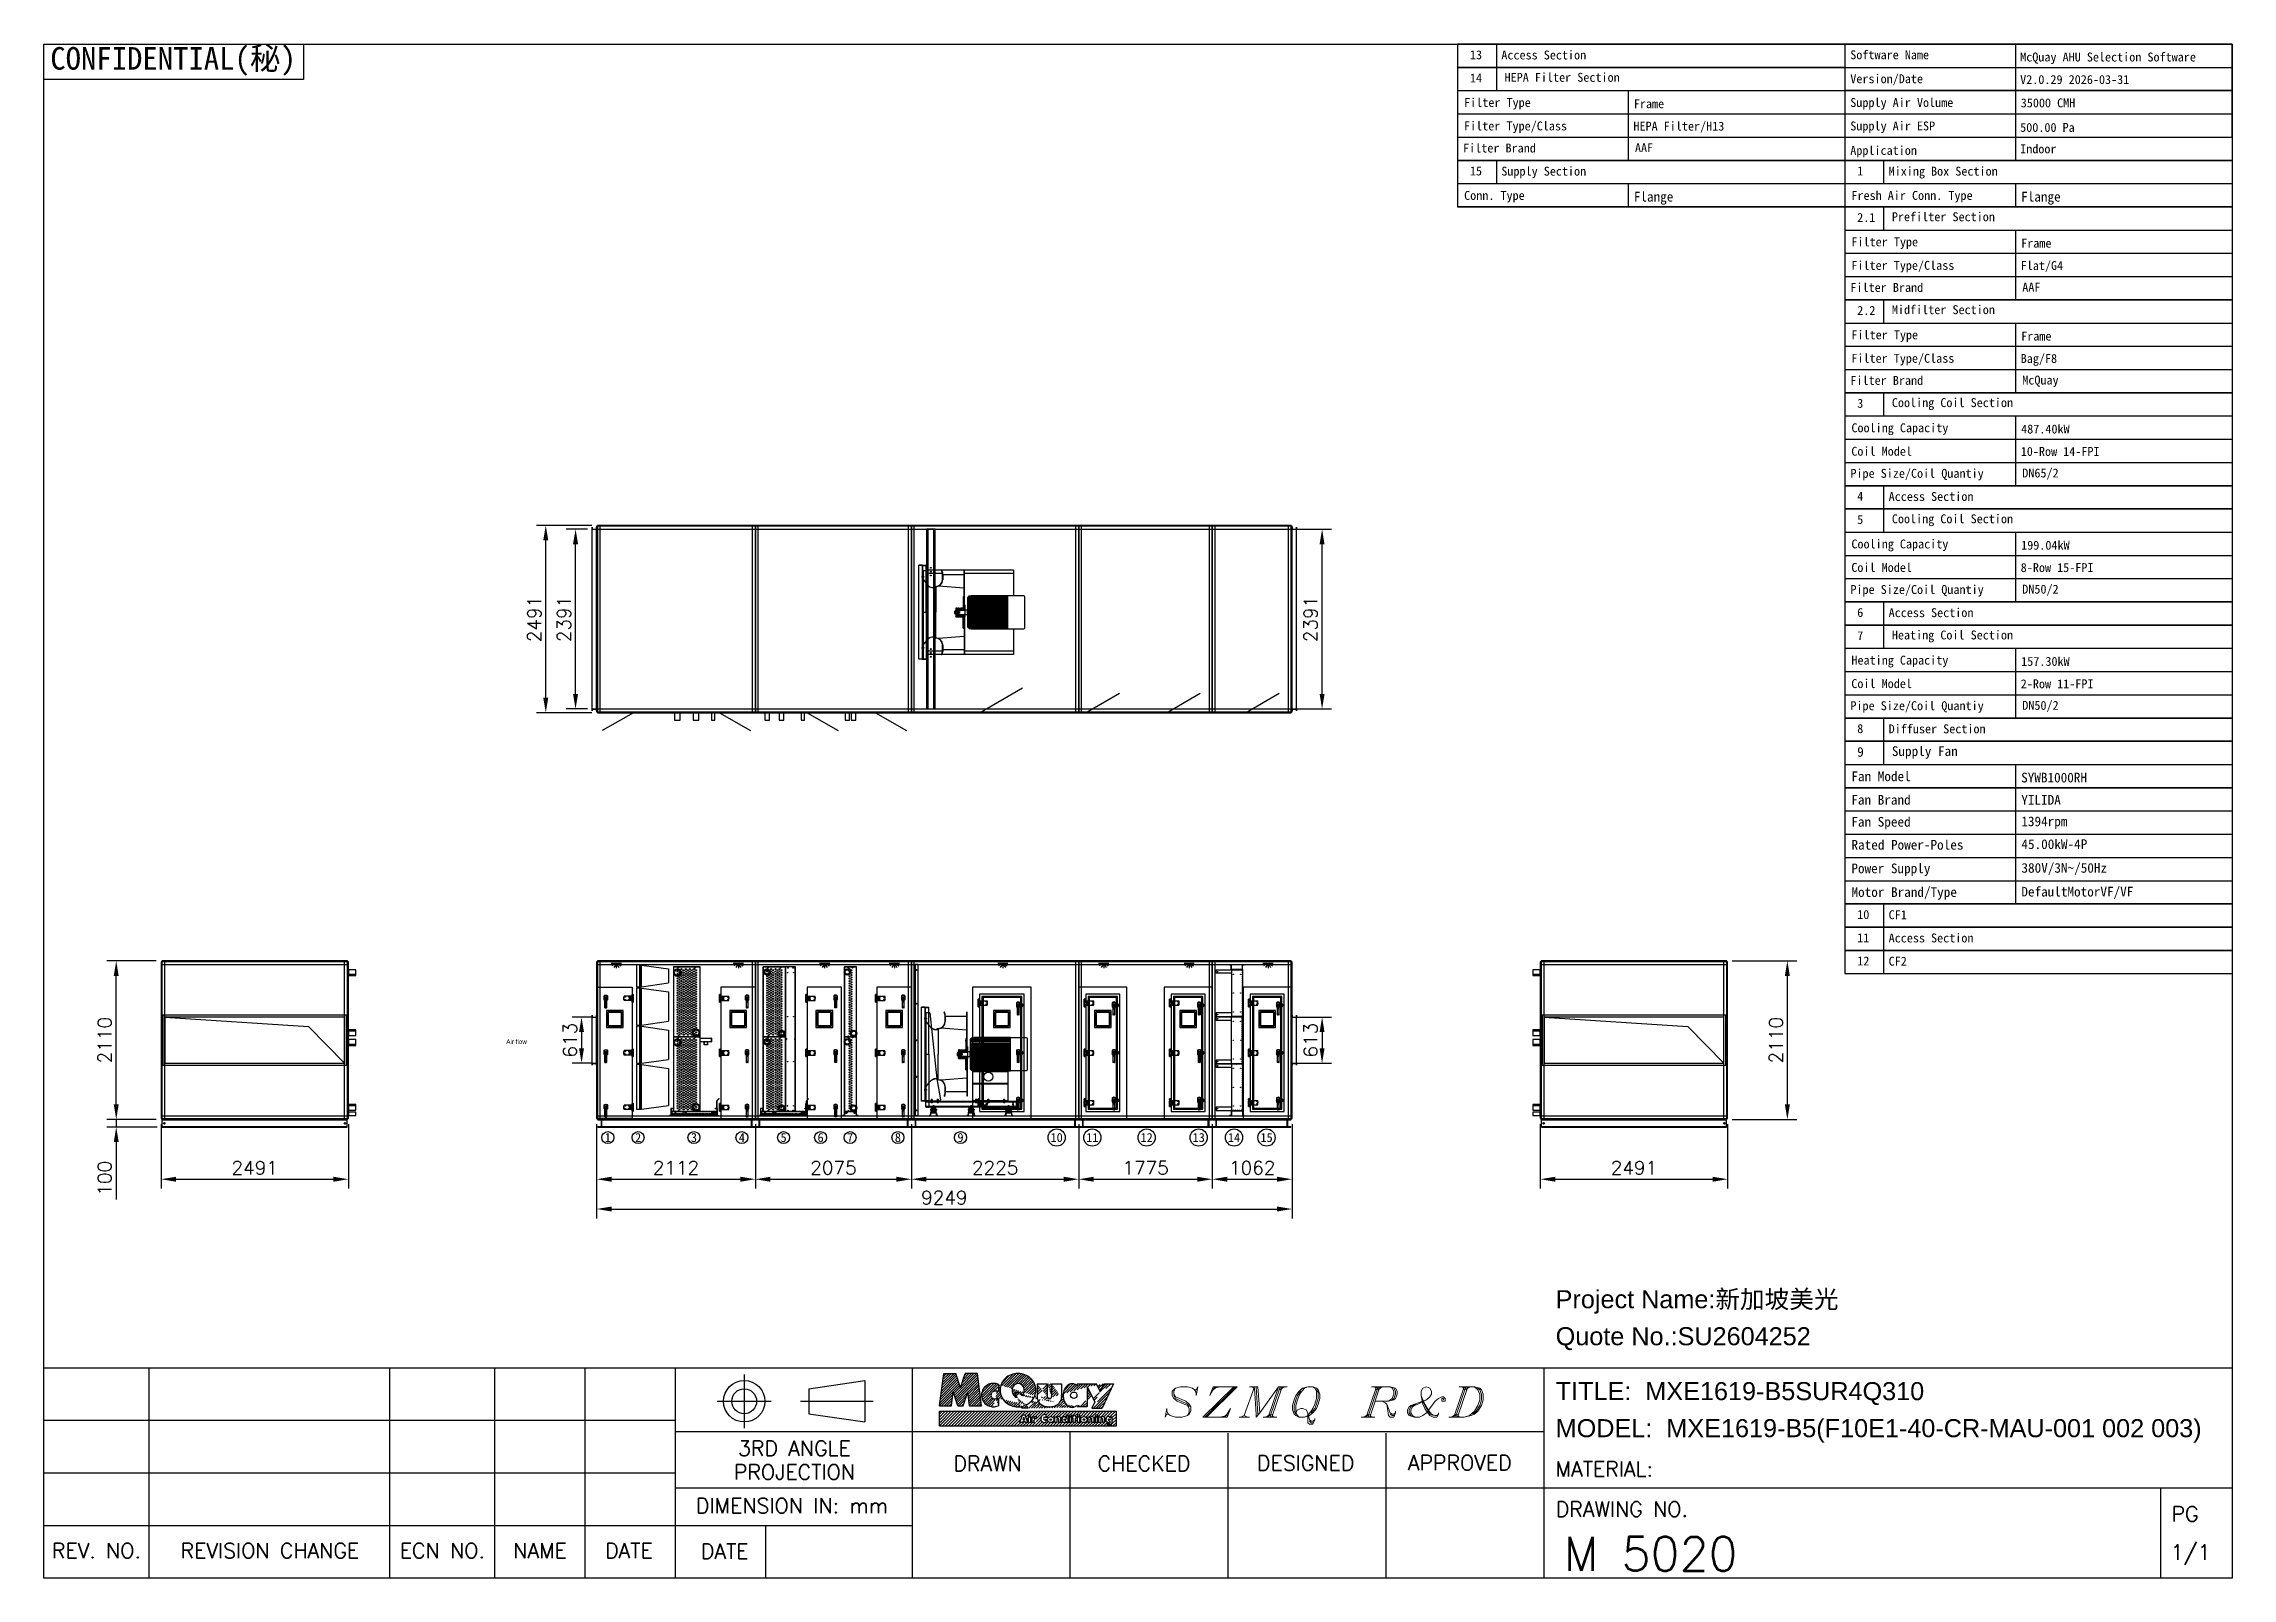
# Model space of a CAD drawing. Header units: millimetres. Extents: x -7350 to 21750, y -6100 to 14306.
import ezdxf
from ezdxf.enums import TextEntityAlignment as Align

# ---------------------------------------------------------------- set-up
doc = ezdxf.new("R2010")
doc.units = ezdxf.units.MM
for name, pattern in [('CENTER2', [28.575, 19.05, -3.175, 3.175, -3.175]), ('DASHED', [19.05, 12.7, -6.35]), ('HIDDEN', [0.375, 0.25, -0.125]), ('HIDDEN2', [0.1875, 0.125, -0.0625]), ('ZWCAD_ISO03W100', [30, 12, -18])]:
    doc.linetypes.add(name, pattern=pattern)
for name, color, linetype in [('____', 7, 'Continuous'), ('__________', 7, 'Continuous'), ('CEN', 5, 'CENTER2'), ('Diffuser', 7, 'Continuous'), ('Dim', 1, 'Continuous'), ('DrainPan', 7, 'Continuous'), ('FanMotor', 7, 'Continuous'), ('HID', 5, 'HIDDEN'), ('M01014100154', 7, 'Continuous'), ('M01014101300', 7, 'Continuous'), ('M01014250106', 7, 'Continuous'), ('M01014285018', 7, 'Continuous'), ('M01014285022', 7, 'Continuous'), ('M01014287100', 7, 'Continuous'), ('M01014287284', 7, 'Continuous'), ('M01014287370', 7, 'Continuous'), ('M01014287370-M', 7, 'Continuous'), ('M01014743793', 7, 'Continuous'), ('M01024100014-13M', 7, 'Continuous'), ('M07029004506', 7, 'Continuous'), ('M07029004507', 7, 'Continuous'), ('McDoor', 7, 'Continuous'), ('McFlang', 7, 'Continuous'), ('McFrame', 7, 'Continuous'), ('McPipe', 7, 'Continuous'), ('MQFilter', 7, 'Continuous'), ('MQFilter1', 7, 'Continuous'), ('SectionName', 1, 'Continuous'), ('Support', 7, 'Continuous')]:
    doc.layers.add(name, color=color, linetype=linetype)
doc.layers.add('OBJECT', color=7, linetype='Continuous', lineweight=25)
doc.styles.add('Arial', font='arial.ttf')
doc.styles.add('ROMANS', font='romans.shx')
doc.styles.add('vm', font='宋体', dxfattribs={"height": 198})
doc.styles.add('宋体', font='')
doc.styles.get('宋体').set_extended_font_data('宋体')
doc.dimstyles.new('McDim', dxfattribs={"dimscale": 100, "dimtxt": 1.8, "dimasz": 2, "dimexe": 1.25, "dimexo": 0.625, "dimtad": 1, "dimdec": 1, "dimdsep": 46, "dimtxsty": 'ROMANS', "dimcen": 2.5, "dimadec": 0, "dimazin": 0, "dimtfac": 1, "dimtmove": 0, "dimatfit": 1, "dimfxl": 0, "dimarcsym": 0})
pattern_1 = [(45, (2381.305, -2636.232), (-16.559, 16.559), [])]

msp = doc.modelspace()

# ---------------------------------------------------------------- texts
at = {"layer": 'OBJECT', "style": 'vm'}
for s, height, p in [('13', 118.45, (11612.92, 14158.95)), ('Access Section', 118.45, (12030.75, 14156.42)), ('Software Name', 118.45, (16670.58, 14158.95)), ('McQuay AHU Selection Software', 118.45, (18929.81, 14129.61)), ('14', 118.45, (11612.92, 13849.95)), ('HEPA Filter Section', 118.45, (12073.73, 13859.32)), ('Version/Date', 118.45, (16670.58, 13840.31)), ('V2.0.29 2026-03-31', 118.45, (18929.81, 13830.17)), ('Filter Type', 118.45, (11535.79, 13524.86)), ('Frame', 118.45, (13792.79, 13508.28)), ('Supply Air Volume', 118.45, (16670.58, 13524.06)), ('35000 CMH', 118.45, (18937.19, 13519.46)), ('Filter Type/Class', 118.45, (11534.81, 13212.76)), ('HEPA Filter/H13', 118.45, (13787.19, 13210.46)), ('Supply Air ESP', 118.45, (16670.58, 13212.64)), ('500.00 Pa', 118.45, (18929.81, 13192.81)), ('Filter Brand', 118.45, (11522.45, 12918.98)), ('AAF', 118.45, (13807.58, 12923.68)), ('Application', 118.45, (16670.58, 12887.65)), ('Indoor', 118.45, (18929.81, 12907.79)), ('15', 118.45, (11612.92, 12613.95)), ('Supply Section ', 118.45, (12030.75, 12611.42)), ('1', 118.45, (16762.92, 12613.95)), ('Mixing Box Section', 118.45, (17180.75, 12611.42)), ('Conn. Type', 118.45, (11535.79, 12288.86)), ('Flange', 128.75, (13792.79, 12272.28)), ('Fresh Air Conn. Type', 118.45, (16685.79, 12288.86)), ('Flange', 128.75, (18942.79, 12272.28)), ('2.1', 118.45, (16762.92, 11995.95)), ('Prefilter Section', 118.45, (17223.73, 12005.32)), ('Filter Type', 118.45, (16685.79, 11670.86)), ('Frame', 118.45, (18942.79, 11654.28)), ('Filter Type/Class', 118.45, (16684.81, 11358.76)), ('Flat/G4', 118.45, (18937.19, 11356.46)), ('Filter Brand', 118.45, (16672.45, 11064.98)), ('AAF', 118.45, (18957.58, 11069.68)), ('2.2', 118.45, (16762.92, 10759.95)), ('Midfilter Section', 118.45, (17223.73, 10769.32)), ('Filter Type', 118.45, (16685.79, 10434.86)), ('Frame', 118.45, (18942.79, 10418.28)), ('Filter Type/Class', 118.45, (16684.81, 10122.76)), ('Bag/F8', 118.45, (18937.19, 10120.46)), ('Filter Brand', 118.45, (16672.45, 9828.98)), ('McQuay', 118.45, (18957.58, 9833.68)), ('3', 118.45, (16762.92, 9523.95)), ('Cooling Coil Section', 118.45, (17223.73, 9533.32)), ('Cooling Capacity', 118.45, (16685.79, 9198.86)), ('487.40kW', 118.45, (18942.79, 9182.28)), ('Coil Model', 118.45, (16684.81, 8886.76)), ('10-Row 14-FPI', 118.45, (18937.19, 8884.46)), ('Pipe Size/Coil Quantiy', 118.45, (16672.45, 8592.98)), ('DN65/2', 118.45, (18957.58, 8597.68)), ('4', 118.45, (16762.92, 8287.95)), ('Access Section', 118.45, (17180.75, 8285.42)), ('5', 118.45, (16762.92, 7978.95)), ('Cooling Coil Section', 118.45, (17223.73, 7988.32)), ('Cooling Capacity', 118.45, (16685.79, 7653.86)), ('199.04kW', 118.45, (18942.79, 7637.28)), ('Coil Model', 118.45, (16684.81, 7341.76)), ('8-Row 15-FPI', 118.45, (18937.19, 7339.46)), ('Pipe Size/Coil Quantiy', 118.45, (16672.45, 7047.98)), ('DN50/2', 118.45, (18957.58, 7052.68)), ('6', 118.45, (16762.92, 6742.95)), ('Access Section', 118.45, (17180.75, 6740.42)), ('7', 118.45, (16762.92, 6433.95)), ('Heating Coil Section', 118.45, (17223.73, 6443.32)), ('Heating Capacity', 118.45, (16685.79, 6108.86)), ('157.30kW', 118.45, (18942.79, 6092.28)), ('Coil Model', 118.45, (16684.81, 5796.76)), ('2-Row 11-FPI', 118.45, (18937.19, 5794.46)), ('Pipe Size/Coil Quantiy', 118.45, (16672.45, 5502.98)), ('DN50/2', 118.45, (18957.58, 5507.68)), ('8', 118.45, (16762.92, 5197.95)), ('Diffuser Section', 118.45, (17180.75, 5195.42)), ('9', 128.75, (16762.92, 4888.95)), ('Supply Fan', 128.75, (17223.73, 4898.32)), ('Fan Model', 128.75, (16685.79, 4563.86)), ('SYWB1000RH', 128.75, (18942.79, 4547.28)), ('Fan Brand', 128.75, (16684.81, 4251.76)), ('YILIDA', 128.75, (18944.81, 4250.22)), ('Fan Speed', 128.75, (16685.15, 3959.14)), ('1394rpm', 128.75, (18945.38, 3964.97)), ('Rated Power-Poles', 128.75, (16686.62, 3653.38)), ('45.00kW-4P', 128.75, (18945.95, 3661.69)), ('Power Supply', 128.75, (16685.37, 3339.96)), ('380V/3N~/50Hz', 128.75, (18946.69, 3346.41)), ('Motor Brand/Type', 128.75, (16686.9, 3024.85)), ('DefaultMotorVF/VF', 128.75, (18945.42, 3030.22)), ('10', 118.45, (16762.92, 2725.95)), ('CF1', 118.45, (17180.75, 2723.42)), ('11', 118.45, (16762.92, 2416.95)), ('Access Section', 118.45, (17180.75, 2414.42)), ('12', 118.45, (16762.92, 2107.95)), ('CF2', 118.45, (17180.75, 2105.42))]:
    msp.add_text(s, height=height, dxfattribs=at).set_placement(p, align=Align.MIDDLE_LEFT)
at = {"layer": 'OBJECT'}
for s, height, style, p in [('Project Name:新加坡美光', 240, 'Arial', (12753.22, -2509.28)), ('Quote No.:SU2604252', 240, 'Arial', (12753.22, -3001.74)), ('TITLE:  MXE1619-B5SUR4Q310', 240, 'Arial', (12753.22, -3731.93)), ('MODEL:  MXE1619-B5(F10E1-40-CR-MAU-001 002 003)', 240, 'Arial', (12753.22, -4224.4)), ('MATERIAL:  ', 200, 'ROMANS', (12753.22, -4746.59)), ('DRAWING NO.', 200, 'ROMANS', (12755.39, -5281.29)), ('M 5020', 450, 'ROMANS', (12858.74, -6000)), ('1/1', 200, 'ROMANS', (20929.79, -5853.52))]:
    msp.add_text(s, height=height, dxfattribs=dict(at, style=style)).set_placement(p)
at = {"layer": 'OBJECT', "style": 'ROMANS'}
for s, p in [('3RD ANGLE', (2631.54, -4371)), ('PROJECTION', (2631.54, -4688.82)), ('DRAWN', (5200.32, -4574.1)), ('CHECKED', (7280.8, -4574.1)), ('DESIGNED', (9428.79, -4569.2)), ('APPROVED', (11477.97, -4564.3)), ('DIMENSION IN: mm', (2599.62, -5135.63)), ('PG', (21122.34, -5244.8)), ('REV. NO.', (-6650.5, -5732.24)), ('REVISION CHANGE', (-4343.32, -5732.24)), ('ECN NO.', (-2050.5, -5732.24)), ('NAME', (-750.5, -5732.24)), ('DATE', (430.59, -5732.24)), ('DATE', (1704.29, -5740.35))]:
    msp.add_text(s, height=200, dxfattribs=at).set_placement(p, align=Align.MIDDLE)
at = {"layer": 'SectionName', "style": 'vm'}
for s, p in [('1', (150, -240)), ('2', (553, -240)), ('3', (1295, -240)), ('4', (1932, -240)), ('5', (2487, -240)), ('6', (2979, -240)), ('7', (3371, -240)), ('8', (4007, -240)), ('9', (4839.23, -240)), ('10', (6118, -240)), ('11', (6592, -240)), ('12', (7314, -240)), ('13', (8007, -240)), ('14', (8477, -240)), ('15', (8909, -240))]:
    msp.add_text(s, height=120, dxfattribs=at).set_placement(p, align=Align.MIDDLE)

# ---------------------------------------------------------------- blocks, each defined once
blk = doc.blocks.new('A$C63FE4E48')
at = {"linetype": 'Continuous'}
blk.add_lwpolyline([(0, 4.71), (34.54, 4.71), (34.54, 0), (0, 0)], close=True, dxfattribs=at)
at = {"linetype": 'Continuous', "insert": (0.87, 4.32), "char_height": 3, "width": 72.9276, "attachment_point": 1, "style": '宋体'}
blk.add_mtext('{CONFIDENTIAL(秘)}', dxfattribs=at)
blk = doc.blocks.new('Arrow1_EN')
at = {"color": 1}
blk.add_lwpolyline([(0, 0, 0, 0, 0), (350, 0, 72, 0, 0), (479, 0, 0, 0, 0)], format="xyseb", dxfattribs=at)
at = {"layer": 'OBJECT', "color": 1, "style": 'Arial'}
blk.add_text('Air flow', height=59.8, dxfattribs=at).set_placement((0, 20))
blk = doc.blocks.new('MXE-B End G-Door_3_1750')
at = {"color": 7, "linetype": 'Continuous'}
for p, q in [((460, 1750), (0, 1750)), ((0, 1750), (0, 0)), ((460, 0), (460, 1750)), ((0, 0), (460, 0))]:
    blk.add_line(p, q, dxfattribs=at)
at = {"color": 7, "linetype": 'Continuous', "lineweight": 25, "extrusion": (-1.22461e-16, 0, -1)}
for p, q in [((-17, 1550), (-17, 1649)), ((-16, 1649), (-17, 1649)), ((-17, 1550), (-16, 1550)), ((-16, 1650), (-1, 1650)), ((-16, 1649), (-16, 1650)), ((-1, 1649), (-16, 1649)), ((-16, 1649), (-16, 1635)), ((-16, 1623), (-16, 1577)), ((-16, 1565), (-16, 1550)), ((-16, 1550), (-1, 1550)), ((-16, 1550), (-16, 1550)), ((-1, 1550), (-16, 1550)), ((-17, 826), (-17, 925)), ((-16, 925), (-17, 925)), ((-1, 925), (-16, 925)), ((-16, 925), (-1, 925)), ((-16, 925), (-16, 925)), ((-16, 925), (-16, 910)), ((-16, 898), (-16, 852)), ((-17, 826), (-16, 826)), ((-16, 840), (-16, 826)), ((-16, 826), (-1, 826)), ((-16, 825), (-16, 826)), ((-1, 825), (-16, 825)), ((-17, 100), (-17, 199)), ((-16, 199), (-17, 199)), ((-17, 100), (-16, 100)), ((-16, 200), (-1, 200)), ((-16, 199), (-16, 200)), ((-1, 199), (-16, 199)), ((-16, 199), (-16, 185)), ((-16, 173), (-16, 127)), ((-16, 115), (-16, 100)), ((-16, 100), (-1, 100)), ((-16, 100), (-16, 100)), ((-1, 100), (-16, 100))]:
    blk.add_line(p, q, dxfattribs=at)
for p, q in [((0, 1635), (-17, 1635)), ((0, 1623), (-17, 1623)), ((0, 1577), (-17, 1577)), ((0, 1565), (-17, 1565)), ((-16, 1578), (-16, 1622)), ((5, 1622), (-16, 1622)), ((5, 1578), (-16, 1578)), ((-11, 1639), (-11, 1644)), ((-11, 1561), (-11, 1555)), ((-6, 1639), (-6, 1644)), ((-6, 1561), (-6, 1555)), ((5, 1630), (5, 1622)), ((5, 1630), (106, 1630)), ((5, 1629), (105, 1629)), ((5, 1603), (5, 1613)), ((45, 1613), (5, 1613)), ((45, 1603), (5, 1603)), ((5, 1597), (5, 1587)), ((45, 1597), (5, 1597)), ((45, 1587), (5, 1587)), ((5, 1578), (5, 1570)), ((5, 1571), (105, 1571)), ((5, 1570), (106, 1570)), ((12, 1613), (12, 1630)), ((12, 1603), (12, 1597)), ((12, 1587), (12, 1570)), ((34, 1625), (40, 1625)), ((34, 1622), (40, 1622)), ((34, 1617), (40, 1617)), ((34, 1615), (40, 1615)), ((34, 1585), (40, 1585)), ((34, 1583), (40, 1583)), ((34, 1578), (40, 1578)), ((34, 1575), (40, 1575)), ((94, 1625), (100, 1625)), ((94, 1622), (100, 1622)), ((94, 1617), (100, 1617)), ((94, 1615), (100, 1615)), ((94, 1585), (100, 1585)), ((94, 1583), (100, 1583)), ((94, 1578), (100, 1578)), ((94, 1575), (100, 1575)), ((328, 1634), (328, 1578)), ((330, 1579), (330, 1633)), ((332, 1607), (338, 1576)), ((339, 1582), (334, 1609)), ((338, 1578), (338, 1577)), ((338, 1577), (338, 1554)), ((338, 1554), (338, 1482)), ((340, 1554), (338, 1554)), ((338, 1482), (338, 1475)), ((340, 1482), (338, 1482)), ((360, 1582), (340, 1582)), ((340, 1579), (340, 1582)), ((340, 1579), (360, 1579)), ((340, 1556), (340, 1579)), ((360, 1556), (340, 1556)), ((340, 1554), (340, 1556)), ((340, 1554), (360, 1554)), ((340, 1482), (340, 1554)), ((360, 1482), (340, 1482)), ((340, 1482), (340, 1479)), ((340, 1479), (360, 1479)), ((340, 1473), (340, 1479)), ((360, 1473), (340, 1473)), ((360, 1473), (340, 1473)), ((340, 1473), (340, 1473)), ((360, 1582), (360, 1579)), ((360, 1579), (360, 1556)), ((360, 1554), (360, 1556)), ((360, 1554), (360, 1482)), ((360, 1554), (362, 1554)), ((362, 1482), (360, 1482)), ((360, 1482), (360, 1479)), ((360, 1479), (360, 1473)), ((360, 1473), (360, 1473)), ((366, 1609), (361, 1582)), ((362, 1576), (368, 1607)), ((362, 1576), (362, 1578)), ((362, 1577), (362, 1578)), ((362, 1554), (362, 1577)), ((362, 1482), (362, 1554)), ((362, 1475), (362, 1482)), ((370, 1633), (370, 1579)), ((372, 1578), (372, 1634)), ((0, 910), (-17, 910)), ((0, 898), (-17, 898)), ((-16, 853), (-16, 897)), ((5, 897), (-16, 897)), ((-11, 915), (-11, 920)), ((-6, 915), (-6, 920)), ((5, 905), (5, 897)), ((5, 905), (106, 905)), ((5, 904), (105, 904)), ((5, 878), (5, 888)), ((45, 888), (5, 888)), ((45, 878), (5, 878)), ((12, 888), (12, 905)), ((12, 878), (12, 872)), ((34, 901), (40, 901)), ((34, 897), (40, 897)), ((34, 892), (40, 892)), ((34, 890), (40, 890)), ((94, 901), (100, 901)), ((94, 897), (100, 897)), ((94, 892), (100, 892)), ((94, 890), (100, 890)), ((328, 909), (328, 853)), ((330, 854), (330, 908)), ((332, 882), (338, 851)), ((339, 857), (334, 884)), ((366, 884), (361, 857)), ((362, 851), (368, 882)), ((370, 908), (370, 854)), ((372, 853), (372, 909)), ((0, 852), (-17, 852)), ((0, 840), (-17, 840)), ((5, 853), (-16, 853)), ((-11, 836), (-11, 830)), ((-6, 836), (-6, 830)), ((5, 872), (5, 862)), ((45, 872), (5, 872)), ((45, 862), (5, 862)), ((5, 853), (5, 845)), ((5, 846), (105, 846)), ((5, 845), (106, 845)), ((12, 862), (12, 845)), ((34, 861), (40, 861)), ((34, 858), (40, 858)), ((34, 853), (40, 853)), ((34, 850), (40, 850)), ((94, 861), (100, 861)), ((94, 858), (100, 858)), ((94, 853), (100, 853)), ((94, 850), (100, 850)), ((338, 853), (338, 852)), ((338, 852), (338, 829)), ((338, 829), (338, 757)), ((340, 829), (338, 829)), ((340, 757), (338, 757)), ((338, 757), (338, 750)), ((360, 857), (340, 857)), ((340, 854), (340, 857)), ((340, 854), (360, 854)), ((340, 831), (340, 854)), ((360, 831), (340, 831)), ((340, 829), (340, 831)), ((340, 757), (340, 829)), ((340, 829), (360, 829)), ((360, 757), (340, 757)), ((340, 757), (340, 754)), ((340, 754), (360, 754)), ((340, 748), (340, 754)), ((360, 748), (340, 748)), ((360, 748), (340, 748)), ((340, 748), (340, 748)), ((360, 857), (360, 854)), ((360, 854), (360, 831)), ((360, 829), (360, 831)), ((360, 829), (360, 757)), ((360, 829), (362, 829)), ((362, 757), (360, 757)), ((360, 757), (360, 754)), ((360, 754), (360, 748)), ((360, 748), (360, 748)), ((362, 851), (362, 853)), ((362, 852), (362, 853)), ((362, 829), (362, 852)), ((362, 757), (362, 829)), ((362, 750), (362, 757)), ((0, 185), (-17, 185)), ((0, 173), (-17, 173)), ((0, 127), (-17, 127)), ((0, 115), (-17, 115)), ((-16, 128), (-16, 172)), ((5, 172), (-16, 172)), ((5, 128), (-16, 128)), ((-11, 189), (-11, 194)), ((-11, 111), (-11, 105)), ((-6, 189), (-6, 194)), ((-6, 111), (-6, 105)), ((5, 180), (5, 172)), ((5, 180), (106, 180)), ((5, 179), (105, 179)), ((5, 153), (5, 163)), ((45, 163), (5, 163)), ((45, 153), (5, 153)), ((5, 147), (5, 137)), ((45, 147), (5, 147)), ((45, 137), (5, 137)), ((5, 128), (5, 120)), ((5, 121), (105, 121)), ((5, 120), (106, 120)), ((12, 163), (12, 180)), ((12, 153), (12, 147)), ((12, 137), (12, 120)), ((34, 175), (40, 175)), ((34, 172), (40, 172)), ((34, 167), (40, 167)), ((34, 165), (40, 165)), ((34, 135), (40, 135)), ((34, 133), (40, 133)), ((34, 128), (40, 128)), ((34, 125), (40, 125)), ((94, 175), (100, 175)), ((94, 172), (100, 172)), ((94, 167), (100, 167)), ((94, 165), (100, 165)), ((94, 135), (100, 135)), ((94, 133), (100, 133)), ((94, 128), (100, 128)), ((94, 125), (100, 125)), ((328, 184), (328, 128)), ((330, 129), (330, 183)), ((332, 157), (338, 126)), ((339, 132), (334, 159)), ((338, 128), (338, 127)), ((338, 127), (338, 104)), ((338, 104), (338, 32)), ((340, 104), (338, 104)), ((340, 32), (338, 32)), ((338, 32), (338, 25)), ((360, 132), (340, 132)), ((340, 129), (340, 132)), ((340, 129), (360, 129)), ((340, 106), (340, 129)), ((360, 106), (340, 106)), ((340, 104), (340, 106)), ((340, 104), (360, 104)), ((340, 32), (340, 104)), ((360, 32), (340, 32)), ((340, 32), (340, 29)), ((340, 29), (360, 29)), ((340, 23), (340, 29)), ((360, 23), (340, 23)), ((360, 23), (340, 23)), ((340, 23), (340, 23)), ((360, 132), (360, 129)), ((360, 129), (360, 106)), ((360, 104), (360, 106)), ((360, 104), (360, 32)), ((360, 104), (362, 104)), ((362, 32), (360, 32)), ((360, 32), (360, 29)), ((360, 29), (360, 23)), ((360, 23), (360, 23)), ((366, 159), (361, 132)), ((362, 126), (368, 157)), ((362, 126), (362, 128)), ((362, 127), (362, 128)), ((362, 104), (362, 127)), ((362, 32), (362, 104)), ((362, 25), (362, 32)), ((370, 183), (370, 129)), ((372, 128), (372, 184))]:
    blk.add_line(p, q)
at = {"color": 7, "linetype": 'Continuous', "lineweight": 25, "extrusion": (1.22461e-16, 0, -1)}
for p, q in [((-1, 1649), (-1, 1650)), ((-1, 1649), (-1, 1635)), ((-1, 1649), (0, 1649)), ((-1, 1623), (-1, 1622)), ((-1, 1578), (-1, 1577)), ((-1, 1565), (-1, 1550)), ((-1, 1550), (-1, 1550)), ((0, 1550), (-1, 1550)), ((0, 1622), (0, 1649)), ((0, 1550), (0, 1578)), ((-1, 925), (0, 925)), ((-1, 925), (-1, 925)), ((-1, 925), (-1, 910)), ((-1, 898), (-1, 897)), ((0, 897), (0, 925)), ((-1, 853), (-1, 852)), ((-1, 840), (-1, 826)), ((-1, 825), (-1, 826)), ((0, 826), (-1, 826)), ((0, 826), (0, 853)), ((-1, 199), (-1, 200)), ((-1, 199), (0, 199)), ((-1, 199), (-1, 185)), ((-1, 173), (-1, 172)), ((-1, 128), (-1, 127)), ((-1, 115), (-1, 100)), ((-1, 100), (-1, 100)), ((0, 100), (-1, 100)), ((0, 172), (0, 199)), ((0, 100), (0, 128))]:
    blk.add_line(p, q, dxfattribs=at)
for points in [[(334, 1610), (334, 1610), (334, 1610), (334, 1610), (334, 1610), (334, 1610), (334, 1610), (334, 1609), (334, 1609)], [(338, 1578), (338, 1577), (338, 1576), (338, 1576), (338, 1576)], [(339, 1582), (339, 1582), (339, 1581), (340, 1581), (340, 1581), (340, 1581), (340, 1581), (340, 1581), (340, 1581)], [(360, 1581), (360, 1581), (360, 1581), (360, 1581), (360, 1581), (360, 1581), (360, 1581), (361, 1582), (361, 1582)], [(366, 1610), (366, 1610), (366, 1610), (366, 1610), (366, 1610), (366, 1610), (366, 1610), (366, 1609), (366, 1609)], [(334, 885), (334, 885), (334, 885), (334, 885), (334, 885), (334, 885), (334, 885), (334, 884), (334, 884)], [(366, 885), (366, 885), (366, 885), (366, 885), (366, 885), (366, 885), (366, 885), (366, 884), (366, 884)], [(338, 853), (338, 852), (338, 851), (338, 851), (338, 851)], [(339, 857), (339, 857), (339, 856), (340, 856), (340, 856), (340, 856), (340, 856), (340, 856), (340, 856)], [(360, 856), (360, 856), (360, 856), (360, 856), (360, 856), (360, 856), (360, 856), (361, 857), (361, 857)], [(334, 160), (334, 160), (334, 160), (334, 160), (334, 160), (334, 160), (334, 160), (334, 159), (334, 159)], [(338, 128), (338, 127), (338, 126), (338, 126), (338, 126)], [(339, 132), (339, 132), (339, 131), (340, 131), (340, 131), (340, 131), (340, 131), (340, 131), (340, 131)], [(360, 131), (360, 131), (360, 131), (360, 131), (360, 131), (360, 131), (360, 131), (361, 132), (361, 132)], [(366, 160), (366, 160), (366, 160), (366, 160), (366, 160), (366, 160), (366, 160), (366, 159), (366, 159)]]:
    blk.add_lwpolyline(points)
for centre in [(350, 1600), (350, 875), (350, 150)]:
    blk.add_circle(centre, 12.8)
at = {"color": 7, "linetype": 'Continuous', "lineweight": 25, "extrusion": (-1.22461e-16, 0, -1)}
for centre, start, end in [((16, 1649), 0, 90), ((16, 1550), 270, 0), ((16, 925), 0, 90), ((16, 826), 270, 0), ((16, 199), 0, 90), ((16, 100), 270, 0)]:
    blk.add_arc(centre, 0.5, start, end, dxfattribs=at)
for centre, radius, start, end in [((-18, 1622), 1.78, 8.2743, 44.8557), ((-18, 1578), 1.78, 315.1443, 351.7257), ((-8, 1644), 2.5, 359.9853, 179.9927), ((-8, 1639), 2.5, 179.9853, 0), ((-8, 1561), 2.5, 360, 180.0147), ((-8, 1555), 2.5, 180.0073, 0.0147), ((1, 1622), 1.78, 135.1443, 171.7257), ((1, 1578), 1.78, 188.2743, 224.8557), ((34, 1620), 5.54, 82.9573, 277.0427), ((34, 1580), 5.54, 82.9573, 277.0427), ((34, 1620), 2.5, 89.9853, 270), ((34, 1580), 2.5, 90, 270.0147), ((40, 1620), 5.54, 262.9573, 97.0427), ((40, 1620), 2.5, 269.9853, 89.9927), ((40, 1580), 5.54, 262.9573, 97.0427), ((40, 1580), 2.5, 270.0073, 90.0147), ((94, 1620), 5.54, 82.9573, 277.0427), ((94, 1580), 5.54, 82.9573, 277.0427), ((94, 1620), 2.5, 89.9853, 270), ((94, 1580), 2.5, 90, 270.0147), ((100, 1620), 5.54, 262.9573, 97.0427), ((100, 1620), 2.5, 269.9853, 89.9927), ((100, 1580), 5.54, 262.9573, 97.0427), ((100, 1580), 2.5, 270.0073, 90.0147), ((-5, 1600), 114, 345.3286, 14.6714), ((-4, 1600), 114, 344.8107, 15.1893), ((350, 1606), 35.6, 51.8428, 128.1572), ((350, 1606), 35.6, 231.8428, 250.3062), ((350, 1606), 33.2, 78.3893, 126.1713), ((350, 1606), 33.2, 233.8287, 248.817), ((333, 1607), 0.8, 157.2035, 190), ((350, 1600), 18.9, 31.1991, 148.8009), ((350, 1600), 18.1, 31.1991, 148.8009), ((340, 1577), 2.18, 83.4591, 171.4483), ((337, 1578), 0.518, 4.6656, 55.412), ((336, 1575), 2.4, 0, 10), ((340, 1554), 2.18, 83.4591, 171.4483), ((340, 1482), 2.31, 182.5367, 272.3301), ((340, 1475), 2.4, 180, 270), ((340, 1475), 2.31, 182.5367, 272.3301), ((350, 1606), 33.2, 53.8287, 102.95), ((360, 1577), 2.18, 8.5517, 96.5409), ((360, 1554), 2.18, 8.5518, 96.5408), ((360, 1482), 2.31, 267.67, 357.4633), ((360, 1475), 2.4, 270, 0), ((360, 1475), 2.31, 267.67, 357.4633), ((350, 1606), 33.2, 291.183, 306.1713), ((350, 1606), 35.6, 289.6938, 308.1572), ((363, 1578), 0.518, 124.5882, 175.3345), ((364, 1575), 2.4, 170, 180), ((367, 1607), 0.8, 350, 22.7965), ((-18, 897), 1.78, 8.2743, 44.8557), ((-8, 920), 2.5, 359.9853, 179.9927), ((-8, 915), 2.5, 179.9853, 0), ((1, 897), 1.78, 135.1443, 171.7257), ((34, 895), 5.54, 82.9573, 277.0427), ((34, 895), 2.5, 89.9853, 270), ((40, 895), 5.54, 262.9573, 97.0427), ((40, 895), 2.5, 269.9853, 89.9927), ((94, 895), 5.54, 82.9573, 277.0427), ((94, 895), 2.5, 89.9853, 270), ((100, 895), 5.54, 262.9573, 97.0427), ((100, 895), 2.5, 269.9853, 89.9927), ((-5, 875), 114, 345.3286, 14.6714), ((-4, 875), 114, 344.8107, 15.1893), ((350, 881), 35.6, 51.8428, 128.1572), ((350, 881), 33.2, 78.3893, 126.1713), ((333, 882), 0.8, 157.2035, 190), ((350, 875), 18.9, 31.1991, 148.8009), ((350, 875), 18.1, 31.1991, 148.8009), ((350, 881), 33.2, 53.8287, 102.95), ((367, 882), 0.8, 350, 22.7965), ((-18, 853), 1.78, 315.1443, 351.7257), ((-8, 836), 2.5, 360, 180.0147), ((-8, 830), 2.5, 180.0073, 0.0147), ((1, 853), 1.78, 188.2743, 224.8557), ((34, 855), 5.54, 82.9573, 277.0427), ((34, 855), 2.5, 90, 270.0147), ((40, 855), 5.54, 262.9573, 97.0427), ((40, 855), 2.5, 270.0073, 90.0147), ((94, 855), 5.54, 82.9573, 277.0427), ((94, 855), 2.5, 90, 270.0147), ((100, 855), 5.54, 262.9573, 97.0427), ((100, 855), 2.5, 270.0073, 90.0147), ((350, 881), 35.6, 231.8428, 250.3062), ((350, 881), 33.2, 233.8287, 248.817), ((340, 852), 2.18, 83.4591, 171.4483), ((337, 853), 0.518, 4.6656, 55.412), ((336, 850), 2.4, 0, 10), ((340, 829), 2.18, 83.4591, 171.4483), ((340, 757), 2.31, 182.5367, 272.3301), ((340, 750), 2.4, 180, 270), ((340, 750), 2.31, 182.5367, 272.3301), ((360, 852), 2.18, 8.5517, 96.5409), ((360, 829), 2.18, 8.5518, 96.5408), ((360, 757), 2.31, 267.67, 357.4633), ((360, 750), 2.4, 270, 0), ((360, 750), 2.31, 267.67, 357.4633), ((350, 881), 33.2, 291.183, 306.1713), ((350, 881), 35.6, 289.6938, 308.1572), ((363, 853), 0.518, 124.5882, 175.3345), ((364, 850), 2.4, 170, 180), ((-18, 172), 1.78, 8.2743, 44.8557), ((-18, 128), 1.78, 315.1443, 351.7257), ((-8, 194), 2.5, 359.9853, 179.9927), ((-8, 189), 2.5, 179.9853, 0), ((-8, 111), 2.5, 360, 180.0147), ((-8, 105), 2.5, 180.0073, 0.0147), ((1, 172), 1.78, 135.1443, 171.7257), ((1, 128), 1.78, 188.2743, 224.8557), ((34, 170), 5.54, 82.9573, 277.0427), ((34, 130), 5.54, 82.9573, 277.0427), ((34, 170), 2.5, 89.9853, 270), ((34, 130), 2.5, 90, 270.0147), ((40, 170), 5.54, 262.9573, 97.0427), ((40, 170), 2.5, 269.9853, 89.9927), ((40, 130), 5.54, 262.9573, 97.0427), ((40, 130), 2.5, 270.0073, 90.0147), ((94, 170), 5.54, 82.9573, 277.0427), ((94, 130), 5.54, 82.9573, 277.0427), ((94, 170), 2.5, 89.9853, 270), ((94, 130), 2.5, 90, 270.0147), ((100, 170), 5.54, 262.9573, 97.0427), ((100, 170), 2.5, 269.9853, 89.9927), ((100, 130), 5.54, 262.9573, 97.0427), ((100, 130), 2.5, 270.0073, 90.0147), ((-5, 150), 114, 345.3286, 14.6714), ((-4, 150), 114, 344.8107, 15.1893), ((350, 156), 35.6, 51.8428, 128.1572), ((350, 156), 35.6, 231.8428, 250.3062), ((350, 156), 33.2, 78.3893, 126.1713), ((350, 156), 33.2, 233.8287, 248.817), ((333, 157), 0.8, 157.2035, 190), ((350, 150), 18.9, 31.1991, 148.8009), ((350, 150), 18.1, 31.1991, 148.8009), ((340, 127), 2.18, 83.4591, 171.4483), ((337, 128), 0.518, 4.6656, 55.412), ((336, 125), 2.4, 0, 10), ((340, 104), 2.18, 83.4591, 171.4483), ((340, 32), 2.31, 182.5367, 272.3301), ((340, 25), 2.4, 180, 270), ((340, 25), 2.31, 182.5367, 272.3301), ((350, 156), 33.2, 53.8287, 102.95), ((360, 127), 2.18, 8.5517, 96.5409), ((360, 104), 2.18, 8.5518, 96.5408), ((360, 32), 2.31, 267.67, 357.4633), ((360, 25), 2.4, 270, 0), ((360, 25), 2.31, 267.67, 357.4633), ((350, 156), 33.2, 291.183, 306.1713), ((350, 156), 35.6, 289.6938, 308.1572), ((363, 128), 0.518, 124.5882, 175.3345), ((364, 125), 2.4, 170, 180), ((367, 157), 0.8, 350, 22.7965)]:
    blk.add_arc(centre, radius, start, end)
at = {"color": 7, "linetype": 'Continuous', "lineweight": 25, "extrusion": (1.22461e-16, 0, -1)}
for centre, start, end in [((1, 1649), 90, 180), ((1, 1550), 180, 270), ((1, 925), 90, 180), ((1, 826), 180, 270), ((1, 199), 90, 180), ((1, 100), 180, 270)]:
    blk.add_arc(centre, 0.5, start, end, dxfattribs=at)
for points in [[(328, 1634), (329, 1633), (330, 1633), (330, 1633)], [(330, 1579), (330, 1579), (329, 1578), (328, 1578)], [(340, 1581), (340, 1581), (340, 1582), (340, 1582)], [(360, 1581), (360, 1581), (360, 1582), (360, 1582)], [(372, 1634), (371, 1633), (370, 1633), (370, 1633)], [(372, 1578), (371, 1578), (370, 1579), (370, 1579)], [(328, 909), (329, 908), (330, 908), (330, 908)], [(372, 909), (371, 908), (370, 908), (370, 908)], [(330, 854), (330, 854), (329, 853), (328, 853)], [(340, 856), (340, 856), (340, 857), (340, 857)], [(360, 856), (360, 856), (360, 857), (360, 857)], [(372, 853), (371, 853), (370, 854), (370, 854)], [(328, 184), (329, 183), (330, 183), (330, 183)], [(330, 129), (330, 129), (329, 128), (328, 128)], [(340, 131), (340, 131), (340, 132), (340, 132)], [(360, 131), (360, 131), (360, 132), (360, 132)], [(372, 184), (371, 183), (370, 183), (370, 183)], [(372, 128), (371, 128), (370, 129), (370, 129)]]:
    blk.add_open_spline(points, degree=3)
for points, knots in [([(332, 1607), (332, 1607), (333, 1607), (333, 1607), (333, 1607), (333, 1607), (333, 1607), (333, 1608), (333, 1608), (333, 1608), (333, 1608), (334, 1608), (334, 1608), (334, 1609), (334, 1609), (334, 1609)], [0, 0, 0, 0, 0.125, 0.125, 0.25, 0.25, 0.375, 0.375, 0.5, 0.5, 0.625, 0.625, 0.75, 0.75, 1, 1, 1, 1]), ([(334, 1610), (334, 1610), (334, 1609), (333, 1609), (333, 1609), (333, 1608), (333, 1608), (333, 1608), (333, 1608), (333, 1607), (333, 1607), (333, 1607), (333, 1607), (333, 1607)], [0, 0, 0, 0, 0.25, 0.25, 0.5, 0.5, 0.75, 0.75, 0.875, 0.875, 0.9375, 0.9375, 1, 1, 1, 1]), ([(339, 1582), (339, 1582), (339, 1581), (339, 1581), (339, 1581), (338, 1581), (338, 1581), (338, 1580), (338, 1580), (338, 1580), (338, 1579), (338, 1579), (338, 1578), (338, 1578)], [0, 0, 0, 0, 0.125, 0.125, 0.25, 0.25, 0.375, 0.375, 0.5, 0.5, 0.75, 0.75, 1, 1, 1, 1]), ([(338, 1578), (338, 1578), (338, 1578), (338, 1578), (338, 1578), (338, 1579), (338, 1579), (338, 1579), (339, 1579), (339, 1579), (339, 1580), (339, 1580), (339, 1580), (339, 1580), (340, 1580), (340, 1581), (340, 1581), (340, 1581)], [0, 0, 0, 0, 0.125, 0.125, 0.25, 0.25, 0.375, 0.375, 0.5, 0.5, 0.625, 0.625, 0.75, 0.75, 0.875, 0.875, 1, 1, 1, 1]), ([(339, 1582), (340, 1582), (340, 1582), (340, 1582), (340, 1582), (340, 1582), (340, 1582), (340, 1582), (340, 1582), (340, 1582)], [0, 0, 0, 0, 0.000785588, 0.000785588, 0.000785588, 0.001571314, 0.001571314, 0.001571314, 0.001586806, 0.001586806, 0.001586806, 0.001586806]), ([(361, 1582), (360, 1582), (360, 1582), (360, 1582), (360, 1582), (360, 1582), (360, 1582), (360, 1582), (360, 1582), (360, 1582)], [0, 0, 0, 0, 0.000785588, 0.000785588, 0.000785588, 0.001571314, 0.001571314, 0.001571314, 0.001586806, 0.001586806, 0.001586806, 0.001586806]), ([(360, 1581), (360, 1581), (360, 1581), (360, 1580), (360, 1580), (361, 1580), (361, 1580), (361, 1580), (361, 1579), (361, 1579), (362, 1579), (362, 1579), (362, 1579), (362, 1578), (362, 1578), (362, 1578), (362, 1578), (362, 1578)], [0, 0, 0, 0, 0.125, 0.125, 0.25, 0.25, 0.375, 0.375, 0.5, 0.5, 0.625, 0.625, 0.75, 0.75, 0.875, 0.875, 1, 1, 1, 1]), ([(362, 1578), (362, 1578), (362, 1579), (362, 1579), (362, 1579), (362, 1580), (362, 1580), (362, 1580), (362, 1580), (362, 1581), (362, 1581), (361, 1581), (361, 1581), (361, 1581), (361, 1582), (361, 1582)], [0, 0, 0, 0, 0.25, 0.25, 0.375, 0.375, 0.5, 0.5, 0.625, 0.625, 0.75, 0.75, 0.875, 0.875, 1, 1, 1, 1]), ([(367, 1607), (367, 1607), (367, 1607), (367, 1607), (367, 1607), (367, 1608), (367, 1608), (367, 1608), (367, 1608), (367, 1608), (367, 1608), (367, 1609), (367, 1609), (366, 1609), (366, 1610), (366, 1610)], [0, 0, 0, 0, 0.0625, 0.0625, 0.125, 0.125, 0.25, 0.25, 0.375, 0.375, 0.5, 0.5, 0.75, 0.75, 1, 1, 1, 1]), ([(366, 1609), (366, 1609), (366, 1609), (366, 1608), (366, 1608), (367, 1608), (367, 1608), (367, 1608), (367, 1608), (367, 1607), (367, 1607), (367, 1607), (367, 1607), (367, 1607), (368, 1607), (368, 1607)], [0, 0, 0, 0, 0.25, 0.25, 0.375, 0.375, 0.5, 0.5, 0.625, 0.625, 0.75, 0.75, 0.875, 0.875, 1, 1, 1, 1]), ([(332, 882), (332, 882), (333, 882), (333, 882), (333, 882), (333, 882), (333, 882), (333, 883), (333, 883), (333, 883), (333, 883), (334, 883), (334, 883), (334, 884), (334, 884), (334, 884)], [0, 0, 0, 0, 0.125, 0.125, 0.25, 0.25, 0.375, 0.375, 0.5, 0.5, 0.625, 0.625, 0.75, 0.75, 1, 1, 1, 1]), ([(334, 885), (334, 885), (334, 884), (333, 884), (333, 884), (333, 883), (333, 883), (333, 883), (333, 883), (333, 882), (333, 882), (333, 882), (333, 882), (333, 882)], [0, 0, 0, 0, 0.25, 0.25, 0.5, 0.5, 0.75, 0.75, 0.875, 0.875, 0.9375, 0.9375, 1, 1, 1, 1]), ([(367, 882), (367, 882), (367, 882), (367, 882), (367, 882), (367, 883), (367, 883), (367, 883), (367, 883), (367, 883), (367, 883), (367, 884), (367, 884), (366, 884), (366, 885), (366, 885)], [0, 0, 0, 0, 0.0625, 0.0625, 0.125, 0.125, 0.25, 0.25, 0.375, 0.375, 0.5, 0.5, 0.75, 0.75, 1, 1, 1, 1]), ([(366, 884), (366, 884), (366, 884), (366, 883), (366, 883), (367, 883), (367, 883), (367, 883), (367, 883), (367, 882), (367, 882), (367, 882), (367, 882), (367, 882), (368, 882), (368, 882)], [0, 0, 0, 0, 0.25, 0.25, 0.375, 0.375, 0.5, 0.5, 0.625, 0.625, 0.75, 0.75, 0.875, 0.875, 1, 1, 1, 1]), ([(339, 857), (339, 857), (339, 856), (339, 856), (339, 856), (338, 856), (338, 856), (338, 855), (338, 855), (338, 855), (338, 854), (338, 854), (338, 853), (338, 853)], [0, 0, 0, 0, 0.125, 0.125, 0.25, 0.25, 0.375, 0.375, 0.5, 0.5, 0.75, 0.75, 1, 1, 1, 1]), ([(338, 853), (338, 853), (338, 853), (338, 853), (338, 853), (338, 854), (338, 854), (338, 854), (339, 854), (339, 854), (339, 855), (339, 855), (339, 855), (339, 855), (340, 855), (340, 856), (340, 856), (340, 856)], [0, 0, 0, 0, 0.125, 0.125, 0.25, 0.25, 0.375, 0.375, 0.5, 0.5, 0.625, 0.625, 0.75, 0.75, 0.875, 0.875, 1, 1, 1, 1]), ([(339, 857), (340, 857), (340, 857), (340, 857), (340, 857), (340, 857), (340, 857), (340, 857), (340, 857), (340, 857)], [0, 0, 0, 0, 0.000785588, 0.000785588, 0.000785588, 0.001571314, 0.001571314, 0.001571314, 0.001586806, 0.001586806, 0.001586806, 0.001586806]), ([(361, 857), (360, 857), (360, 857), (360, 857), (360, 857), (360, 857), (360, 857), (360, 857), (360, 857), (360, 857)], [0, 0, 0, 0, 0.000785588, 0.000785588, 0.000785588, 0.001571314, 0.001571314, 0.001571314, 0.001586806, 0.001586806, 0.001586806, 0.001586806]), ([(360, 856), (360, 856), (360, 856), (360, 855), (360, 855), (361, 855), (361, 855), (361, 855), (361, 854), (361, 854), (362, 854), (362, 854), (362, 854), (362, 853), (362, 853), (362, 853), (362, 853), (362, 853)], [0, 0, 0, 0, 0.125, 0.125, 0.25, 0.25, 0.375, 0.375, 0.5, 0.5, 0.625, 0.625, 0.75, 0.75, 0.875, 0.875, 1, 1, 1, 1]), ([(362, 853), (362, 853), (362, 854), (362, 854), (362, 854), (362, 855), (362, 855), (362, 855), (362, 855), (362, 856), (362, 856), (361, 856), (361, 856), (361, 856), (361, 857), (361, 857)], [0, 0, 0, 0, 0.25, 0.25, 0.375, 0.375, 0.5, 0.5, 0.625, 0.625, 0.75, 0.75, 0.875, 0.875, 1, 1, 1, 1]), ([(332, 157), (332, 157), (333, 157), (333, 157), (333, 157), (333, 157), (333, 157), (333, 158), (333, 158), (333, 158), (333, 158), (334, 158), (334, 158), (334, 159), (334, 159), (334, 159)], [0, 0, 0, 0, 0.125, 0.125, 0.25, 0.25, 0.375, 0.375, 0.5, 0.5, 0.625, 0.625, 0.75, 0.75, 1, 1, 1, 1]), ([(334, 160), (334, 160), (334, 159), (333, 159), (333, 159), (333, 158), (333, 158), (333, 158), (333, 158), (333, 157), (333, 157), (333, 157), (333, 157), (333, 157)], [0, 0, 0, 0, 0.25, 0.25, 0.5, 0.5, 0.75, 0.75, 0.875, 0.875, 0.9375, 0.9375, 1, 1, 1, 1]), ([(339, 132), (339, 132), (339, 131), (339, 131), (339, 131), (338, 131), (338, 131), (338, 130), (338, 130), (338, 130), (338, 129), (338, 129), (338, 128), (338, 128)], [0, 0, 0, 0, 0.125, 0.125, 0.25, 0.25, 0.375, 0.375, 0.5, 0.5, 0.75, 0.75, 1, 1, 1, 1]), ([(338, 128), (338, 128), (338, 128), (338, 128), (338, 128), (338, 129), (338, 129), (338, 129), (339, 129), (339, 129), (339, 130), (339, 130), (339, 130), (339, 130), (340, 130), (340, 131), (340, 131), (340, 131)], [0, 0, 0, 0, 0.125, 0.125, 0.25, 0.25, 0.375, 0.375, 0.5, 0.5, 0.625, 0.625, 0.75, 0.75, 0.875, 0.875, 1, 1, 1, 1]), ([(339, 132), (340, 132), (340, 132), (340, 132), (340, 132), (340, 132), (340, 132), (340, 132), (340, 132), (340, 132)], [0, 0, 0, 0, 0.000785588, 0.000785588, 0.000785588, 0.001571314, 0.001571314, 0.001571314, 0.001586806, 0.001586806, 0.001586806, 0.001586806]), ([(361, 132), (360, 132), (360, 132), (360, 132), (360, 132), (360, 132), (360, 132), (360, 132), (360, 132), (360, 132)], [0, 0, 0, 0, 0.000785588, 0.000785588, 0.000785588, 0.001571314, 0.001571314, 0.001571314, 0.001586806, 0.001586806, 0.001586806, 0.001586806]), ([(360, 131), (360, 131), (360, 131), (360, 130), (360, 130), (361, 130), (361, 130), (361, 130), (361, 129), (361, 129), (362, 129), (362, 129), (362, 129), (362, 128), (362, 128), (362, 128), (362, 128), (362, 128)], [0, 0, 0, 0, 0.125, 0.125, 0.25, 0.25, 0.375, 0.375, 0.5, 0.5, 0.625, 0.625, 0.75, 0.75, 0.875, 0.875, 1, 1, 1, 1]), ([(362, 128), (362, 128), (362, 129), (362, 129), (362, 129), (362, 130), (362, 130), (362, 130), (362, 130), (362, 131), (362, 131), (361, 131), (361, 131), (361, 131), (361, 132), (361, 132)], [0, 0, 0, 0, 0.25, 0.25, 0.375, 0.375, 0.5, 0.5, 0.625, 0.625, 0.75, 0.75, 0.875, 0.875, 1, 1, 1, 1]), ([(367, 157), (367, 157), (367, 157), (367, 157), (367, 157), (367, 158), (367, 158), (367, 158), (367, 158), (367, 158), (367, 158), (367, 159), (367, 159), (366, 159), (366, 160), (366, 160)], [0, 0, 0, 0, 0.0625, 0.0625, 0.125, 0.125, 0.25, 0.25, 0.375, 0.375, 0.5, 0.5, 0.75, 0.75, 1, 1, 1, 1]), ([(366, 159), (366, 159), (366, 159), (366, 158), (366, 158), (367, 158), (367, 158), (367, 158), (367, 158), (367, 157), (367, 157), (367, 157), (367, 157), (367, 157), (368, 157), (368, 157)], [0, 0, 0, 0, 0.25, 0.25, 0.375, 0.375, 0.5, 0.5, 0.625, 0.625, 0.75, 0.75, 0.875, 0.875, 1, 1, 1, 1])]:
    blk.add_open_spline(points, degree=3, knots=knots)
at = {"layer": 'Dim', "color": 0}
for p, q in [((346, 1600), (335, 1600)), ((350, 1600), (348, 1600)), ((350, 1604), (350, 1615)), ((350, 1600), (350, 1602)), ((350, 1600), (352, 1600)), ((350, 1600), (350, 1598)), ((350, 1596), (350, 1585)), ((354, 1600), (365, 1600)), ((346, 875), (335, 875)), ((350, 875), (348, 875)), ((350, 879), (350, 890)), ((350, 875), (350, 877)), ((350, 875), (352, 875)), ((350, 875), (350, 873)), ((354, 875), (365, 875)), ((350, 871), (350, 860)), ((346, 150), (335, 150)), ((350, 150), (348, 150)), ((350, 154), (350, 165)), ((350, 150), (350, 152)), ((350, 150), (352, 150)), ((350, 150), (350, 148)), ((350, 146), (350, 135)), ((354, 150), (365, 150))]:
    blk.add_line(p, q, dxfattribs=at)
blk = doc.blocks.new('A$C41DE083D')
at = {"linetype": 'Continuous'}
for p, q in [((0, 0), (136, 0)), ((39, 17), (9, 34)), ((51, 30), (34, 59)), ((68, 34), (68, 68)), ((85, 30), (102, 59)), ((98, 17), (127, 34))]:
    blk.add_line(p, q, dxfattribs=at)
blk.add_arc((68, 0), 34.1, 0, 180, dxfattribs=at)
blk = doc.blocks.new('InspectLamp')
at = {"layer": '____', "xscale": -1, "rotation": 180}
blk.add_blockref('A$C41DE083D', (-68, 0), dxfattribs=at)
blk = doc.blocks.new('InspectWindowRect')
at = {"layer": 'McDoor'}
for points in [[(-111.5, -111.5), (111.5, -111.5), (111.5, 111.5), (-111.5, 111.5)], [(-87.5, -87.5), (87.5, -87.5), (87.5, 87.5), (-87.5, 87.5)]]:
    blk.add_lwpolyline(points, close=True, dxfattribs=at)
blk.add_lwpolyline([(-75, -100), (75, -100, 0.4142136), (100, -75), (100, 75, 0.4142136), (75, 100), (-75, 100, 0.4142136), (-100, 75), (-100, -75, 0.4142136)], format="xyb", close=True, dxfattribs=at)
blk = doc.blocks.new('Filter_FlatBag_16M-E_MXEB_SC')
at = {"color": 1}
for points in [[(0, 1630.5), (46, 1630.5), (46, 1919.5), (0, 1919.5)], [(0, 1121), (46, 1121), (46, 1613), (0, 1613)], [(0, 1103.5), (0, 611.5), (46, 611.5), (46, 1103.5)], [(0, 594), (0, 0), (46, 0), (46, 594)]]:
    blk.add_lwpolyline(points, close=True, dxfattribs=at)
at = {"layer": 'Dim'}
for p, q in [((67, 1918.5), (46, 1918.5)), ((46, 1918.5), (46, 1630.5)), ((67, 1918.5), (427, 1868.5)), ((67, 1630.5), (67, 1918.5)), ((427, 1868.5), (427, 1680.5)), ((46, 1630.5), (67, 1630.5)), ((67, 1613), (46, 1613)), ((46, 1613), (46, 1121)), ((67, 1630.5), (427, 1680.5)), ((67, 1613), (427, 1563)), ((67, 1121), (67, 1613)), ((427, 1563), (427, 1171)), ((67, 1121), (427, 1171)), ((46, 1121), (67, 1121)), ((67, 1103.5), (46, 1103.5)), ((46, 1103.5), (46, 611.5)), ((67, 1103.5), (427, 1053.5)), ((67, 611.5), (67, 1103.5)), ((427, 1053.5), (427, 661.5)), ((46, 611.5), (67, 611.5)), ((67, 594), (46, 594)), ((46, 594), (46, 0)), ((67, 611.5), (427, 661.5)), ((67, 594), (427, 544)), ((67, 0), (67, 594)), ((427, 544), (427, 50)), ((46, 0), (67, 0)), ((67, 0), (427, 50))]:
    blk.add_line(p, q, dxfattribs=at)
blk = doc.blocks.new('DRAINPAN_[650]_E')
blk.add_line((51, 57, 0), (51, 104, 0))
at = {"layer": 'M01014100154', "color": 7, "linetype": 'Continuous'}
for radius in [21, 17]:
    blk.add_circle((580, 26, 0), radius, dxfattribs=at)
at = {"layer": 'M01014287100', "color": 5, "linetype": 'HIDDEN2'}
for p, q in [((24, 51, 0), (21, 51, 0)), ((21, 51, 0), (24, 51, 0)), ((24, 40, 0), (21, 40, 0)), ((21, 22, 0), (24, 22, 0)), ((27, 57, 0), (24, 57, 0)), ((27, 54, 0), (24, 54, 0)), ((24, 54, 0), (24, 51, 0)), ((24, 51, 0), (24, 22, 0)), ((24, 51, 0), (24, 25, 0)), ((626, 25, 0), (24, 25, 0)), ((24, 22, 0), (24, 25, 0)), ((413, 22, 0), (24, 22, 0)), ((623, 57, 0), (27, 57, 0)), ((27, 54, 0), (27, 57, 0)), ((623, 54, 0), (27, 54, 0)), ((71, 54, 0), (71, 57, 0)), ((84, 57, 0), (84, 54, 0)), ((181, 54, 0), (181, 57, 0)), ((194, 57, 0), (194, 54, 0)), ((208, 54, 0), (208, 57, 0)), ((221, 57, 0), (221, 54, 0)), ((236, 54, 0), (236, 57, 0)), ((249, 57, 0), (249, 54, 0)), ((263, 54, 0), (263, 57, 0)), ((276, 57, 0), (276, 54, 0)), ((291, 54, 0), (291, 57, 0)), ((304, 57, 0), (304, 54, 0)), ((318, 54, 0), (318, 57, 0)), ((331, 57, 0), (331, 54, 0)), ((346, 54, 0), (346, 57, 0)), ((359, 57, 0), (359, 54, 0)), ((373, 54, 0), (373, 57, 0)), ((386, 57, 0), (386, 54, 0)), ((401, 54, 0), (401, 57, 0)), ((414, 57, 0), (414, 54, 0)), ((428, 54, 0), (428, 57, 0)), ((441, 54, 0), (441, 57, 0)), ((441, 57, 0), (441, 54, 0)), ((626, 22, 0), (447, 22, 0)), ((454, 57, 0), (454, 54, 0)), ((469, 54, 0), (469, 57, 0)), ((482, 57, 0), (482, 54, 0)), ((496, 54, 0), (496, 57, 0)), ((509, 57, 0), (509, 54, 0)), ((524, 54, 0), (524, 57, 0)), ((537, 54, 0), (537, 57, 0)), ((537, 57, 0), (537, 54, 0)), ((550, 57, 0), (550, 54, 0)), ((564, 54, 0), (564, 57, 0)), ((577, 57, 0), (577, 54, 0)), ((592, 54, 0), (592, 57, 0)), ((605, 57, 0), (605, 54, 0)), ((619, 54, 0), (619, 57, 0)), ((626, 57, 0), (623, 57, 0)), ((623, 54, 0), (623, 57, 0)), ((623, 57, 0), (623, 54, 0)), ((626, 54, 0), (623, 54, 0)), ((623, 54, 0), (623, 54, 0)), ((626, 54, 0), (626, 51, 0)), ((626, 22, 0), (626, 51, 0)), ((628, 51, 0), (626, 51, 0)), ((626, 51, 0), (626, 51, 0)), ((626, 51, 0), (626, 25, 0)), ((626, 51, 0), (628, 51, 0)), ((626, 51, 0), (628, 51, 0)), ((628, 40, 0), (626, 40, 0)), ((626, 25, 0), (626, 22, 0)), ((628, 22, 0), (626, 22, 0)), ((628, 51, 0), (628, 54, 0)), ((628, 22, 0), (628, 51, 0))]:
    blk.add_line(p, q, dxfattribs=at)
at = {"layer": 'M01014287100', "color": 7, "linetype": 'Continuous'}
for p, q in [((21, 51, 0), (21, 51, 0)), ((21, 22, 0), (21, 22, 0)), ((447, 22, 0), (413, 22, 0))]:
    blk.add_line(p, q, dxfattribs=at)
at = {"layer": 'M01014287100', "color": 5, "linetype": 'HIDDEN2'}
for centre, radius, start, end in [((24, 54, 0), 2.5, 90, 177.7089), ((24, 54, 0), 0.002, 90, 180), ((24, 54, 0), 3, 270, 0), ((626, 54, 0), 3, 180, 270), ((626, 54, 0), 3, 180.0675, 269.9325), ((626, 54, 0), 2.5, 0, 90), ((626, 54, 0), 0.002, 0, 90)]:
    blk.add_arc(centre, radius, start, end, dxfattribs=at)
at = {"layer": 'M01014287100', "color": 7, "linetype": 'Continuous'}
blk.add_arc((24, 54, 0), 2.5, 177.7089, 180, dxfattribs=at)
at = {"layer": 'M01014287284', "color": 7, "linetype": 'Continuous'}
for p, q in [((20, 58, 0), (21, 58, 0)), ((21, 11, 0), (20, 11, 0)), ((21, 58, 0), (629, 58, 0)), ((21, 11, 0), (21, 58, 0)), ((21, 11, 0), (21, 58, 0)), ((21, 9, 0), (21, 11, 0)), ((23, 9, 0), (21, 9, 0)), ((23, 8, 0), (21, 8, 0)), ((23, 8, 0), (23, 9, 0)), ((420, 8, 0), (23, 8, 0)), ((627, 8, 0), (440, 8, 0)), ((627, 9, 0), (627, 8, 0)), ((629, 9, 0), (627, 9, 0)), ((629, 8, 0), (627, 8, 0)), ((629, 58, 0), (629, 11, 0)), ((629, 58, 0), (629, 11, 0)), ((630, 58, 0), (629, 58, 0)), ((629, 11, 0), (629, 9, 0)), ((630, 11, 0), (629, 11, 0))]:
    blk.add_line(p, q, dxfattribs=at)
at = {"layer": 'M01014287284', "color": 5, "linetype": 'HIDDEN2'}
for p, q in [((20, 50, 0), (21, 50, 0)), ((21, 40, 0), (20, 40, 0)), ((627, 9, 0), (23, 9, 0)), ((440, 8, 0), (420, 8, 0)), ((629, 50, 0), (630, 50, 0)), ((630, 40, 0), (629, 40, 0))]:
    blk.add_line(p, q, dxfattribs=at)
at = {"layer": 'M01014287284', "color": 7, "linetype": 'Continuous'}
for centre, radius, start, end in [((21, 9, 0), 1.2, 180, 270), ((21, 9, 0), 1.5, 0.1272, 89.8728), ((21, 9, 0), 0.002, 180, 270), ((629, 9, 0), 1.5, 90, 180), ((629, 9, 0), 0.002, 270, 0), ((629, 9, 0), 1.2, 270, 0)]:
    blk.add_arc(centre, radius, start, end, dxfattribs=at)
at = {"layer": 'M01014287370', "color": 7, "linetype": 'Continuous'}
for p, q in [((612, 98, 0), (630, 98, 0)), ((612, 98, 0), (612, 96, 0)), ((612, 96, 0), (630, 96, 0)), ((630, 96, 0), (630, 2, 0)), ((632, 96, 0), (632, 2, 0)), ((632, 2, 0), (650, 2, 0)), ((632, 0, 0), (650, 0, 0)), ((650, 2, 0), (650, 0, 0))]:
    blk.add_line(p, q, dxfattribs=at)
at = {"layer": 'M01014287370', "color": 5, "linetype": 'HIDDEN2'}
for p, q in [((618, 96, 0), (618, 98, 0)), ((622, 98, 0), (622, 96, 0)), ((630, 50, 0), (632, 50, 0)), ((632, 40, 0), (630, 40, 0)), ((640, 0, 0), (640, 2, 0)), ((646, 2, 0), (646, 0, 0))]:
    blk.add_line(p, q, dxfattribs=at)
at = {"layer": 'M01014287370', "color": 7, "linetype": 'Continuous'}
for centre, radius, start, end in [((630, 96, 0), 2.3, 0, 90), ((630, 96, 0), 0.002, 0, 90), ((632, 2, 0), 2.3, 180, 270), ((632, 2, 0), 0.002, 180, 270)]:
    blk.add_arc(centre, radius, start, end, dxfattribs=at)
at = {"layer": 'M01014287370-M', "color": 7, "linetype": 'Continuous'}
for p, q in [((18, 2, 0), (0, 2, 0)), ((0, 2, 0), (0, 0, 0)), ((18, 0, 0), (0, 0, 0)), ((18, 96, 0), (18, 2, 0)), ((38, 98, 0), (20, 98, 0)), ((20, 96, 0), (20, 2, 0)), ((38, 96, 0), (20, 96, 0)), ((38, 98, 0), (38, 96, 0))]:
    blk.add_line(p, q, dxfattribs=at)
at = {"layer": 'M01014287370-M', "color": 5, "linetype": 'HIDDEN2'}
for p, q in [((4, 0, 0), (4, 2, 0)), ((10, 2, 0), (10, 0, 0)), ((18, 50, 0), (20, 50, 0)), ((20, 40, 0), (18, 40, 0)), ((28, 96, 0), (28, 98, 0)), ((32, 98, 0), (32, 96, 0))]:
    blk.add_line(p, q, dxfattribs=at)
at = {"layer": 'M01014287370-M', "color": 7, "linetype": 'Continuous'}
for centre, radius, start, end in [((20, 96, 0), 2.3, 90, 180), ((18, 2, 0), 0.002, 270, 0), ((18, 2, 0), 2.3, 270, 0), ((20, 96, 0), 0.002, 90, 180)]:
    blk.add_arc(centre, radius, start, end, dxfattribs=at)
at = {"layer": 'M07029004506', "color": 5, "linetype": 'HIDDEN2'}
for p, q in [((25, 51, 0), (25, 52, 0)), ((32, 52, 0), (25, 52, 0)), ((25, 52, 0), (25, 52, 0)), ((32, 52, 0), (25, 52, 0)), ((25, 51, 0), (25, 52, 0)), ((25, 52, 0), (25, 52, 0)), ((25, 52, 0), (25, 52, 0)), ((25, 51, 0), (25, 49, 0)), ((25, 51, 0), (25, 49, 0)), ((32, 51, 0), (25, 51, 0)), ((25, 51, 0), (25, 51, 0)), ((25, 51, 0), (25, 50, 0)), ((25, 50, 0), (25, 48, 0)), ((32, 50, 0), (25, 50, 0)), ((25, 45, 0), (25, 49, 0)), ((25, 48, 0), (32, 48, 0)), ((25, 46, 0), (25, 48, 0)), ((25, 47, 0), (25, 48, 0)), ((32, 47, 0), (25, 47, 0)), ((25, 45, 0), (25, 47, 0)), ((32, 46, 0), (25, 46, 0)), ((25, 45, 0), (25, 46, 0)), ((25, 45, 0), (25, 44, 0)), ((25, 45, 0), (25, 42, 0)), ((25, 45, 0), (25, 43, 0)), ((32, 44, 0), (25, 44, 0)), ((32, 43, 0), (25, 43, 0)), ((25, 43, 0), (25, 42, 0)), ((25, 39, 0), (25, 42, 0)), ((32, 42, 0), (25, 42, 0)), ((25, 40, 0), (25, 42, 0)), ((25, 39, 0), (25, 41, 0)), ((32, 40, 0), (25, 40, 0)), ((25, 39, 0), (25, 38, 0)), ((25, 39, 0), (25, 38, 0)), ((25, 39, 0), (25, 38, 0)), ((32, 39, 0), (25, 39, 0)), ((25, 39, 0), (25, 39, 0)), ((32, 38, 0), (25, 38, 0)), ((25, 38, 0), (25, 38, 0)), ((25, 38, 0), (25, 38, 0)), ((32, 38, 0), (25, 38, 0)), ((25, 38, 0), (25, 38, 0)), ((32, 52, 0), (32, 52, 0)), ((32, 51, 0), (32, 52, 0)), ((32, 52, 0), (32, 51, 0)), ((32, 52, 0), (32, 52, 0)), ((32, 52, 0), (32, 52, 0)), ((32, 49, 0), (32, 51, 0)), ((32, 51, 0), (32, 49, 0)), ((32, 51, 0), (32, 51, 0)), ((32, 50, 0), (32, 51, 0)), ((32, 48, 0), (32, 50, 0)), ((32, 45, 0), (32, 49, 0)), ((32, 48, 0), (32, 46, 0)), ((32, 48, 0), (32, 47, 0)), ((32, 47, 0), (32, 45, 0)), ((32, 46, 0), (32, 45, 0)), ((32, 44, 0), (32, 45, 0)), ((32, 45, 0), (32, 42, 0)), ((32, 43, 0), (32, 45, 0)), ((32, 42, 0), (32, 43, 0)), ((32, 39, 0), (32, 42, 0)), ((32, 42, 0), (32, 40, 0)), ((32, 41, 0), (32, 39, 0)), ((32, 38, 0), (32, 39, 0)), ((32, 39, 0), (32, 38, 0)), ((32, 38, 0), (32, 39, 0)), ((32, 39, 0), (32, 39, 0)), ((32, 38, 0), (32, 38, 0)), ((32, 38, 0), (32, 38, 0)), ((32, 38, 0), (32, 38, 0)), ((618, 52, 0), (625, 52, 0)), ((618, 51, 0), (618, 52, 0)), ((618, 52, 0), (618, 51, 0)), ((618, 52, 0), (618, 52, 0)), ((618, 48, 0), (618, 51, 0)), ((618, 51, 0), (618, 50, 0)), ((618, 50, 0), (625, 50, 0)), ((618, 50, 0), (618, 48, 0)), ((618, 48, 0), (625, 48, 0)), ((618, 47, 0), (618, 48, 0)), ((618, 48, 0), (618, 45, 0)), ((618, 47, 0), (625, 47, 0)), ((618, 45, 0), (618, 47, 0)), ((618, 45, 0), (618, 43, 0)), ((618, 42, 0), (618, 45, 0)), ((618, 43, 0), (625, 43, 0)), ((618, 43, 0), (618, 42, 0)), ((625, 42, 0), (618, 42, 0)), ((618, 40, 0), (618, 42, 0)), ((618, 42, 0), (618, 39, 0)), ((618, 40, 0), (625, 40, 0)), ((618, 39, 0), (618, 38, 0)), ((618, 38, 0), (618, 39, 0)), ((618, 38, 0), (625, 38, 0)), ((618, 38, 0), (618, 38, 0)), ((625, 52, 0), (625, 51, 0)), ((625, 52, 0), (625, 51, 0)), ((625, 52, 0), (625, 52, 0)), ((625, 48, 0), (625, 51, 0)), ((625, 50, 0), (625, 51, 0)), ((625, 48, 0), (625, 50, 0)), ((625, 48, 0), (625, 45, 0)), ((625, 48, 0), (625, 47, 0)), ((625, 47, 0), (625, 45, 0)), ((625, 43, 0), (625, 45, 0)), ((625, 42, 0), (625, 45, 0)), ((625, 42, 0), (625, 43, 0)), ((625, 42, 0), (625, 39, 0)), ((625, 42, 0), (625, 40, 0)), ((625, 38, 0), (625, 39, 0)), ((625, 38, 0), (625, 39, 0)), ((625, 38, 0), (625, 38, 0))]:
    blk.add_line(p, q, dxfattribs=at)
for centre, radius, start, end in [((35, 49, 0), 9.86, 159.1332, 167.7223), ((27, 50, 0), 2.59, 134.5994, 149.8474), ((35, 40, 0), 9.86, 159.1332, 167.7223), ((27, 38, 0), 2.59, 134.5994, 149.8474), ((22, 49, 0), 9.86, 12.2777, 20.8668), ((30, 50, 0), 2.59, 30.1526, 45.4006), ((22, 40, 0), 9.86, 12.2777, 20.8668), ((30, 38, 0), 2.59, 30.1526, 45.4006), ((620, 50, 0), 2.59, 134.5994, 149.8474), ((620, 38, 0), 2.59, 134.5994, 149.8474), ((623, 50, 0), 2.59, 30.1526, 45.4006), ((623, 38, 0), 2.59, 30.1526, 45.4006)]:
    blk.add_arc(centre, radius, start, end, dxfattribs=at)
at = {"layer": 'M07029004507', "color": 5, "linetype": 'HIDDEN2'}
for p, q in [((69, 54, 0), (69, 54, 0)), ((69, 54, 0), (69, 45, 0)), ((69, 44, 0), (86, 44, 0)), ((69, 45, 0), (69, 44, 0)), ((73, 44, 0), (73, 54, 0)), ((77, 54, 0), (77, 45, 0)), ((81, 54, 0), (81, 44, 0)), ((86, 54, 0), (86, 54, 0)), ((86, 54, 0), (86, 45, 0)), ((86, 44, 0), (86, 45, 0)), ((178, 54, 0), (179, 54, 0)), ((178, 54, 0), (178, 45, 0)), ((179, 44, 0), (178, 45, 0)), ((179, 54, 0), (179, 54, 0)), ((179, 54, 0), (179, 45, 0)), ((179, 45, 0), (179, 44, 0)), ((179, 44, 0), (193, 44, 0)), ((180, 54, 0), (180, 45, 0)), ((183, 44, 0), (183, 54, 0)), ((185, 54, 0), (185, 45, 0)), ((187, 54, 0), (187, 45, 0)), ((190, 54, 0), (190, 45, 0)), ((191, 54, 0), (191, 44, 0)), ((196, 44, 0), (193, 44, 0)), ((194, 54, 0), (194, 45, 0)), ((196, 54, 0), (196, 54, 0)), ((196, 54, 0), (196, 54, 0)), ((196, 54, 0), (196, 45, 0)), ((196, 44, 0), (196, 45, 0)), ((196, 45, 0), (196, 44, 0)), ((197, 54, 0), (197, 45, 0)), ((205, 54, 0), (206, 54, 0)), ((205, 45, 0), (205, 54, 0)), ((206, 44, 0), (205, 45, 0)), ((206, 54, 0), (206, 54, 0)), ((206, 54, 0), (206, 45, 0)), ((223, 44, 0), (206, 44, 0)), ((206, 45, 0), (206, 44, 0)), ((209, 45, 0), (209, 54, 0)), ((211, 44, 0), (211, 54, 0)), ((211, 45, 0), (211, 54, 0)), ((215, 54, 0), (215, 45, 0)), ((218, 45, 0), (218, 54, 0)), ((219, 54, 0), (219, 44, 0)), ((221, 45, 0), (221, 54, 0)), ((223, 54, 0), (223, 54, 0)), ((223, 54, 0), (224, 54, 0)), ((223, 54, 0), (223, 45, 0)), ((223, 44, 0), (223, 45, 0)), ((224, 45, 0), (223, 44, 0)), ((223, 44, 0), (223, 44, 0)), ((224, 45, 0), (224, 54, 0))]:
    blk.add_line(p, q, dxfattribs=at)
for centre, radius, start, end in [((73, 42, 0), 12.3, 69.7534, 110.2449), ((73, 57, 0), 12.3, 249.755, 290.2466), ((81, 42, 0), 12.3, 69.755, 110.2466), ((81, 57, 0), 12.3, 249.7534, 290.2449), ((181, 46, 0), 8.68, 90.519, 114.1482), ((179, 53, 0), 1.44, 28.2239, 151.7705), ((179, 46, 0), 1.44, 208.2291, 331.7765), ((181, 53, 0), 8.68, 245.8518, 269.481), ((183, 42, 0), 12.3, 69.7534, 110.2449), ((183, 57, 0), 12.3, 249.755, 290.2466), ((185, 39, 0), 15.2, 71.8085, 108.193), ((185, 60, 0), 15.2, 251.807, 288.1915), ((181, 45, 0), 9.68, 67.0857, 88.2471), ((181, 54, 0), 9.68, 271.7529, 292.9143), ((189, 39, 0), 15.2, 71.807, 108.1915), ((189, 60, 0), 15.2, 251.8085, 288.193), ((191, 42, 0), 12.3, 69.755, 110.2466), ((191, 57, 0), 12.3, 249.7534, 290.2449), ((193, 46, 0), 8.68, 90.519, 114.1482), ((193, 53, 0), 8.68, 245.8518, 269.481), ((193, 45, 0), 9.68, 67.0857, 88.2471), ((193, 54, 0), 9.68, 271.7529, 292.9143), ((195, 53, 0), 1.44, 65.1156, 151.7761), ((195, 46, 0), 1.44, 208.2235, 295.2328), ((195, 53, 0), 1.44, 28.2295, 65.1156), ((195, 46, 0), 1.44, 295.2328, 331.7709), ((207, 51, 0), 3.5, 95.1598, 118.4415), ((207, 51, 0), 3.5, 118.4415, 128.8266), ((208, 48, 0), 6.26, 61.4861, 118.5115), ((208, 51, 0), 6.26, 241.4885, 298.5139), ((207, 48, 0), 3.5, 231.1734, 241.5593), ((207, 48, 0), 3.5, 241.5593, 264.8402), ((210, 42, 0), 12.3, 69.7534, 110.2449), ((210, 57, 0), 12.3, 249.755, 290.2466), ((207, 52, 0), 2.92, 47.657, 88.3566), ((207, 47, 0), 2.92, 271.6434, 312.343), ((214, 39, 0), 16, 72.2714, 107.7271), ((214, 60, 0), 16, 252.2729, 287.7285), ((216, 39, 0), 16, 72.2729, 107.7286), ((216, 60, 0), 16, 252.2715, 287.7271), ((219, 42, 0), 12.3, 69.755, 110.2466), ((219, 57, 0), 12.3, 249.7534, 290.2449), ((221, 48, 0), 6.26, 61.4885, 118.5139), ((221, 51, 0), 6.26, 241.4861, 298.5115), ((223, 51, 0), 3.5, 95.1598, 128.8266), ((223, 48, 0), 3.5, 231.1734, 264.8402), ((222, 52, 0), 2.92, 47.657, 88.3566), ((222, 47, 0), 2.92, 271.6434, 312.343)]:
    blk.add_arc(centre, radius, start, end, dxfattribs=at)
blk = doc.blocks.new('BreakWater100')
for p, q in [((44, 133), (43, 132)), ((43, 132), (49, 126)), ((44, 133), (51, 126)), ((51, 126), (50, 125))]:
    blk.add_line(p, q)
at = {"layer": 'M01014743793', "color": 7, "linetype": 'Continuous'}
for p, q in [((0, 1), (24, 1)), ((0, 0), (0, 1)), ((0, 0), (25, 0)), ((24, 100), (49, 126)), ((24, 1), (24, 100)), ((25, 100), (50, 125)), ((25, 0), (25, 100))]:
    blk.add_line(p, q, dxfattribs=at)
blk = doc.blocks.new('M01014289623')
for p, q in [((0, 990.5, 0), (0, 2, 0)), ((356.5, 990.5, 0), (0, 990.5, 0)), ((2, 992.5, 0), (2, 0, 0)), ((354.5, 992.5, 0), (2, 992.5, 0)), ((354.5, 0, 0), (354.5, 992.5, 0)), ((356.5, 2, 0), (356.5, 990.5, 0)), ((0, 2, 0), (356.5, 2, 0)), ((2, 0, 0), (354.5, 0, 0))]:
    blk.add_line(p, q)
for centre, radius in [((54.5, 964.5625, 0), 6.66), ((54.5, 932.8125, 0), 6.66), ((54.5, 901.0625, 0), 6.66), ((54.5, 869.3125, 0), 6.66), ((68.25, 982.5, 0), 3.5), ((82, 948.6875, 0), 6.66), ((82, 916.9375, 0), 6.66), ((82, 885.1875, 0), 6.66), ((109.5, 964.5625, 0), 6.66), ((109.5, 932.8125, 0), 6.66), ((109.5, 901.0625, 0), 6.66), ((109.5, 869.3125, 0), 6.66), ((137, 948.6875, 0), 6.66), ((137, 916.9375, 0), 6.66), ((137, 885.1875, 0), 6.66), ((164.5, 964.5625, 0), 6.66), ((164.5, 932.8125, 0), 6.66), ((164.5, 901.0625, 0), 6.66), ((164.5, 869.3125, 0), 6.66), ((192, 948.6875, 0), 6.66), ((192, 916.9375, 0), 6.66), ((192, 885.1875, 0), 6.66), ((219.5, 964.5625, 0), 6.66), ((219.5, 932.8125, 0), 6.66), ((219.5, 901.0625, 0), 6.66), ((219.5, 869.3125, 0), 6.66), ((247, 948.6875, 0), 6.66), ((247, 916.9375, 0), 6.66), ((247, 885.1875, 0), 6.66), ((274.5, 964.5625, 0), 6.66), ((274.5, 932.8125, 0), 6.66), ((274.5, 901.0625, 0), 6.66), ((274.5, 869.3125, 0), 6.66), ((288.25, 982.5, 0), 3.5), ((302, 948.6875, 0), 6.66), ((302, 916.9375, 0), 6.66), ((302, 885.1875, 0), 6.66), ((54.5, 837.5625, 0), 6.66), ((54.5, 805.8125, 0), 6.66), ((54.5, 774.0625, 0), 6.66), ((54.5, 742.3125, 0), 6.66), ((54.5, 710.5625, 0), 6.66), ((54.5, 678.8125, 0), 6.66), ((54.5, 647.0625, 0), 6.66), ((54.5, 615.3125, 0), 6.66), ((54.5, 583.5625, 0), 6.66), ((82, 853.4375, 0), 6.66), ((82, 821.6875, 0), 6.66), ((82, 789.9375, 0), 6.66), ((82, 758.1875, 0), 6.66), ((82, 726.4375, 0), 6.66), ((82, 694.6875, 0), 6.66), ((82, 662.9375, 0), 6.66), ((82, 631.1875, 0), 6.66), ((82, 599.4375, 0), 6.66), ((109.5, 837.5625, 0), 6.66), ((109.5, 805.8125, 0), 6.66), ((109.5, 774.0625, 0), 6.66), ((109.5, 742.3125, 0), 6.66), ((109.5, 710.5625, 0), 6.66), ((109.5, 678.8125, 0), 6.66), ((109.5, 647.0625, 0), 6.66), ((109.5, 615.3125, 0), 6.66), ((109.5, 583.5625, 0), 6.66), ((137, 853.4375, 0), 6.66), ((137, 821.6875, 0), 6.66), ((137, 789.9375, 0), 6.66), ((137, 758.1875, 0), 6.66), ((137, 726.4375, 0), 6.66), ((137, 694.6875, 0), 6.66), ((137, 662.9375, 0), 6.66), ((137, 631.1875, 0), 6.66), ((137, 599.4375, 0), 6.66), ((164.5, 837.5625, 0), 6.66), ((164.5, 805.8125, 0), 6.66), ((164.5, 774.0625, 0), 6.66), ((164.5, 742.3125, 0), 6.66), ((164.5, 710.5625, 0), 6.66), ((164.5, 678.8125, 0), 6.66), ((164.5, 647.0625, 0), 6.66), ((164.5, 615.3125, 0), 6.66), ((164.5, 583.5625, 0), 6.66), ((192, 853.4375, 0), 6.66), ((192, 821.6875, 0), 6.66), ((192, 789.9375, 0), 6.66), ((192, 758.1875, 0), 6.66), ((192, 726.4375, 0), 6.66), ((192, 694.6875, 0), 6.66), ((192, 662.9375, 0), 6.66), ((192, 631.1875, 0), 6.66), ((192, 599.4375, 0), 6.66), ((219.5, 837.5625, 0), 6.66), ((219.5, 805.8125, 0), 6.66), ((219.5, 774.0625, 0), 6.66), ((219.5, 742.3125, 0), 6.66), ((219.5, 710.5625, 0), 6.66), ((219.5, 678.8125, 0), 6.66), ((219.5, 647.0625, 0), 6.66), ((219.5, 615.3125, 0), 6.66), ((219.5, 583.5625, 0), 6.66), ((247, 853.4375, 0), 6.66), ((247, 821.6875, 0), 6.66), ((247, 789.9375, 0), 6.66), ((247, 758.1875, 0), 6.66), ((247, 726.4375, 0), 6.66), ((247, 694.6875, 0), 6.66), ((247, 662.9375, 0), 6.66), ((247, 631.1875, 0), 6.66), ((247, 599.4375, 0), 6.66), ((274.5, 837.5625, 0), 6.66), ((274.5, 805.8125, 0), 6.66), ((274.5, 774.0625, 0), 6.66), ((274.5, 742.3125, 0), 6.66), ((274.5, 710.5625, 0), 6.66), ((274.5, 678.8125, 0), 6.66), ((274.5, 647.0625, 0), 6.66), ((274.5, 615.3125, 0), 6.66), ((274.5, 583.5625, 0), 6.66), ((302, 853.4375, 0), 6.66), ((302, 821.6875, 0), 6.66), ((302, 789.9375, 0), 6.66), ((302, 758.1875, 0), 6.66), ((302, 726.4375, 0), 6.66), ((302, 694.6875, 0), 6.66), ((302, 662.9375, 0), 6.66), ((302, 631.1875, 0), 6.66), ((302, 599.4375, 0), 6.66), ((54.5, 551.8125, 0), 6.66), ((54.5, 520.0625, 0), 6.66), ((54.5, 488.3125, 0), 6.66), ((54.5, 456.5625, 0), 6.66), ((54.5, 424.8125, 0), 6.66), ((54.5, 393.0625, 0), 6.66), ((54.5, 361.3125, 0), 6.66), ((54.5, 329.5625, 0), 6.66), ((54.5, 297.8125, 0), 6.66), ((82, 567.6875, 0), 6.66), ((82, 535.9375, 0), 6.66), ((82, 504.1875, 0), 6.66), ((82, 472.4375, 0), 6.66), ((82, 440.6875, 0), 6.66), ((82, 408.9375, 0), 6.66), ((82, 377.1875, 0), 6.66), ((82, 345.4375, 0), 6.66), ((82, 313.6875, 0), 6.66), ((109.5, 551.8125, 0), 6.66), ((109.5, 520.0625, 0), 6.66), ((109.5, 488.3125, 0), 6.66), ((109.5, 456.5625, 0), 6.66), ((109.5, 424.8125, 0), 6.66), ((109.5, 393.0625, 0), 6.66), ((109.5, 361.3125, 0), 6.66), ((109.5, 329.5625, 0), 6.66), ((109.5, 297.8125, 0), 6.66), ((137, 567.6875, 0), 6.66), ((137, 535.9375, 0), 6.66), ((137, 504.1875, 0), 6.66), ((137, 472.4375, 0), 6.66), ((137, 440.6875, 0), 6.66), ((137, 408.9375, 0), 6.66), ((137, 377.1875, 0), 6.66), ((137, 345.4375, 0), 6.66), ((137, 313.6875, 0), 6.66), ((164.5, 551.8125, 0), 6.66), ((164.5, 520.0625, 0), 6.66), ((164.5, 488.3125, 0), 6.66), ((164.5, 456.5625, 0), 6.66), ((164.5, 424.8125, 0), 6.66), ((164.5, 393.0625, 0), 6.66), ((164.5, 361.3125, 0), 6.66), ((164.5, 329.5625, 0), 6.66), ((164.5, 297.8125, 0), 6.66), ((192, 567.6875, 0), 6.66), ((192, 535.9375, 0), 6.66), ((192, 504.1875, 0), 6.66), ((192, 472.4375, 0), 6.66), ((192, 440.6875, 0), 6.66), ((192, 408.9375, 0), 6.66), ((192, 377.1875, 0), 6.66), ((192, 345.4375, 0), 6.66), ((192, 313.6875, 0), 6.66), ((219.5, 551.8125, 0), 6.66), ((219.5, 520.0625, 0), 6.66), ((219.5, 488.3125, 0), 6.66), ((219.5, 456.5625, 0), 6.66), ((219.5, 424.8125, 0), 6.66), ((219.5, 393.0625, 0), 6.66), ((219.5, 361.3125, 0), 6.66), ((219.5, 329.5625, 0), 6.66), ((219.5, 297.8125, 0), 6.66), ((247, 567.6875, 0), 6.66), ((247, 535.9375, 0), 6.66), ((247, 504.1875, 0), 6.66), ((247, 472.4375, 0), 6.66), ((247, 440.6875, 0), 6.66), ((247, 408.9375, 0), 6.66), ((247, 377.1875, 0), 6.66), ((247, 345.4375, 0), 6.66), ((247, 313.6875, 0), 6.66), ((274.5, 551.8125, 0), 6.66), ((274.5, 520.0625, 0), 6.66), ((274.5, 488.3125, 0), 6.66), ((274.5, 456.5625, 0), 6.66), ((274.5, 424.8125, 0), 6.66), ((274.5, 393.0625, 0), 6.66), ((274.5, 361.3125, 0), 6.66), ((274.5, 329.5625, 0), 6.66), ((274.5, 297.8125, 0), 6.66), ((302, 567.6875, 0), 6.66), ((302, 535.9375, 0), 6.66), ((302, 504.1875, 0), 6.66), ((302, 472.4375, 0), 6.66), ((302, 440.6875, 0), 6.66), ((302, 408.9375, 0), 6.66), ((302, 377.1875, 0), 6.66), ((302, 345.4375, 0), 6.66), ((302, 313.6875, 0), 6.66), ((54.5, 266.0625, 0), 6.66), ((54.5, 234.3125, 0), 6.66), ((54.5, 202.5625, 0), 6.66), ((54.5, 170.8125, 0), 6.66), ((54.5, 139.0625, 0), 6.66), ((54.5, 107.3125, 0), 6.66), ((54.5, 75.5625, 0), 6.66), ((54.5, 43.8125, 0), 6.66), ((68.25, 10, 0), 3.5), ((82, 281.9375, 0), 6.66), ((82, 250.1875, 0), 6.66), ((82, 218.4375, 0), 6.66), ((82, 186.6875, 0), 6.66), ((82, 154.9375, 0), 6.66), ((82, 123.1875, 0), 6.66), ((82, 91.4375, 0), 6.66), ((82, 59.6875, 0), 6.66), ((82, 27.9375, 0), 6.66), ((109.5, 266.0625, 0), 6.66), ((109.5, 234.3125, 0), 6.66), ((109.5, 202.5625, 0), 6.66), ((109.5, 170.8125, 0), 6.66), ((109.5, 139.0625, 0), 6.66), ((109.5, 107.3125, 0), 6.66), ((109.5, 75.5625, 0), 6.66), ((109.5, 43.8125, 0), 6.66), ((137, 281.9375, 0), 6.66), ((137, 250.1875, 0), 6.66), ((137, 218.4375, 0), 6.66), ((137, 186.6875, 0), 6.66), ((137, 154.9375, 0), 6.66), ((137, 123.1875, 0), 6.66), ((137, 91.4375, 0), 6.66), ((137, 59.6875, 0), 6.66), ((137, 27.9375, 0), 6.66), ((164.5, 266.0625, 0), 6.66), ((164.5, 234.3125, 0), 6.66), ((164.5, 202.5625, 0), 6.66), ((164.5, 170.8125, 0), 6.66), ((164.5, 139.0625, 0), 6.66), ((164.5, 107.3125, 0), 6.66), ((164.5, 75.5625, 0), 6.66), ((164.5, 43.8125, 0), 6.66), ((192, 281.9375, 0), 6.66), ((192, 250.1875, 0), 6.66), ((192, 218.4375, 0), 6.66), ((192, 186.6875, 0), 6.66), ((192, 154.9375, 0), 6.66), ((192, 123.1875, 0), 6.66), ((192, 91.4375, 0), 6.66), ((192, 59.6875, 0), 6.66), ((192, 27.9375, 0), 6.66), ((219.5, 266.0625, 0), 6.66), ((219.5, 234.3125, 0), 6.66), ((219.5, 202.5625, 0), 6.66), ((219.5, 170.8125, 0), 6.66), ((219.5, 139.0625, 0), 6.66), ((219.5, 107.3125, 0), 6.66), ((219.5, 75.5625, 0), 6.66), ((219.5, 43.8125, 0), 6.66), ((247, 281.9375, 0), 6.66), ((247, 250.1875, 0), 6.66), ((247, 218.4375, 0), 6.66), ((247, 186.6875, 0), 6.66), ((247, 154.9375, 0), 6.66), ((247, 123.1875, 0), 6.66), ((247, 91.4375, 0), 6.66), ((247, 59.6875, 0), 6.66), ((247, 27.9375, 0), 6.66), ((274.5, 266.0625, 0), 6.66), ((274.5, 234.3125, 0), 6.66), ((274.5, 202.5625, 0), 6.66), ((274.5, 170.8125, 0), 6.66), ((274.5, 139.0625, 0), 6.66), ((274.5, 107.3125, 0), 6.66), ((274.5, 75.5625, 0), 6.66), ((274.5, 43.8125, 0), 6.66), ((288.25, 10, 0), 3.5), ((302, 281.9375, 0), 6.66), ((302, 250.1875, 0), 6.66), ((302, 218.4375, 0), 6.66), ((302, 186.6875, 0), 6.66), ((302, 154.9375, 0), 6.66), ((302, 123.1875, 0), 6.66), ((302, 91.4375, 0), 6.66), ((302, 59.6875, 0), 6.66), ((302, 27.9375, 0), 6.66)]:
    blk.add_circle(centre, radius)
blk = doc.blocks.new('M01014286930')
for p, q in [((356.5, 927, 0), (0, 927, 0)), ((0, 927, 0), (0, 2, 0)), ((354.5, 929, 0), (2, 929, 0)), ((2, 929, 0), (2, 0, 0)), ((354.5, 0, 0), (354.5, 929, 0)), ((356.5, 2, 0), (356.5, 927, 0)), ((0, 2, 0), (356.5, 2, 0)), ((2, 0, 0), (354.5, 0, 0))]:
    blk.add_line(p, q)
for centre, radius in [((54.5, 901.0625, 0), 6.66), ((54.5, 869.3125, 0), 6.66), ((68.25, 919, 0), 3.5), ((82, 885.1875, 0), 6.66), ((109.5, 901.0625, 0), 6.66), ((109.5, 869.3125, 0), 6.66), ((137, 885.1875, 0), 6.66), ((164.5, 901.0625, 0), 6.66), ((164.5, 869.3125, 0), 6.66), ((192, 885.1875, 0), 6.66), ((219.5, 901.0625, 0), 6.66), ((219.5, 869.3125, 0), 6.66), ((247, 885.1875, 0), 6.66), ((274.5, 901.0625, 0), 6.66), ((274.5, 869.3125, 0), 6.66), ((288.25, 919, 0), 3.5), ((302, 885.1875, 0), 6.66), ((54.5, 837.5625, 0), 6.66), ((54.5, 805.8125, 0), 6.66), ((54.5, 774.0625, 0), 6.66), ((54.5, 742.3125, 0), 6.66), ((54.5, 710.5625, 0), 6.66), ((54.5, 678.8125, 0), 6.66), ((54.5, 647.0625, 0), 6.66), ((54.5, 615.3125, 0), 6.66), ((54.5, 583.5625, 0), 6.66), ((82, 853.4375, 0), 6.66), ((82, 821.6875, 0), 6.66), ((82, 789.9375, 0), 6.66), ((82, 758.1875, 0), 6.66), ((82, 726.4375, 0), 6.66), ((82, 694.6875, 0), 6.66), ((82, 662.9375, 0), 6.66), ((82, 631.1875, 0), 6.66), ((82, 599.4375, 0), 6.66), ((109.5, 837.5625, 0), 6.66), ((109.5, 805.8125, 0), 6.66), ((109.5, 774.0625, 0), 6.66), ((109.5, 742.3125, 0), 6.66), ((109.5, 710.5625, 0), 6.66), ((109.5, 678.8125, 0), 6.66), ((109.5, 647.0625, 0), 6.66), ((109.5, 615.3125, 0), 6.66), ((109.5, 583.5625, 0), 6.66), ((137, 853.4375, 0), 6.66), ((137, 821.6875, 0), 6.66), ((137, 789.9375, 0), 6.66), ((137, 758.1875, 0), 6.66), ((137, 726.4375, 0), 6.66), ((137, 694.6875, 0), 6.66), ((137, 662.9375, 0), 6.66), ((137, 631.1875, 0), 6.66), ((137, 599.4375, 0), 6.66), ((164.5, 837.5625, 0), 6.66), ((164.5, 805.8125, 0), 6.66), ((164.5, 774.0625, 0), 6.66), ((164.5, 742.3125, 0), 6.66), ((164.5, 710.5625, 0), 6.66), ((164.5, 678.8125, 0), 6.66), ((164.5, 647.0625, 0), 6.66), ((164.5, 615.3125, 0), 6.66), ((164.5, 583.5625, 0), 6.66), ((192, 853.4375, 0), 6.66), ((192, 821.6875, 0), 6.66), ((192, 789.9375, 0), 6.66), ((192, 758.1875, 0), 6.66), ((192, 726.4375, 0), 6.66), ((192, 694.6875, 0), 6.66), ((192, 662.9375, 0), 6.66), ((192, 631.1875, 0), 6.66), ((192, 599.4375, 0), 6.66), ((219.5, 837.5625, 0), 6.66), ((219.5, 805.8125, 0), 6.66), ((219.5, 774.0625, 0), 6.66), ((219.5, 742.3125, 0), 6.66), ((219.5, 710.5625, 0), 6.66), ((219.5, 678.8125, 0), 6.66), ((219.5, 647.0625, 0), 6.66), ((219.5, 615.3125, 0), 6.66), ((219.5, 583.5625, 0), 6.66), ((247, 853.4375, 0), 6.66), ((247, 821.6875, 0), 6.66), ((247, 789.9375, 0), 6.66), ((247, 758.1875, 0), 6.66), ((247, 726.4375, 0), 6.66), ((247, 694.6875, 0), 6.66), ((247, 662.9375, 0), 6.66), ((247, 631.1875, 0), 6.66), ((247, 599.4375, 0), 6.66), ((274.5, 837.5625, 0), 6.66), ((274.5, 805.8125, 0), 6.66), ((274.5, 774.0625, 0), 6.66), ((274.5, 742.3125, 0), 6.66), ((274.5, 710.5625, 0), 6.66), ((274.5, 678.8125, 0), 6.66), ((274.5, 647.0625, 0), 6.66), ((274.5, 615.3125, 0), 6.66), ((274.5, 583.5625, 0), 6.66), ((302, 853.4375, 0), 6.66), ((302, 821.6875, 0), 6.66), ((302, 789.9375, 0), 6.66), ((302, 758.1875, 0), 6.66), ((302, 726.4375, 0), 6.66), ((302, 694.6875, 0), 6.66), ((302, 662.9375, 0), 6.66), ((302, 631.1875, 0), 6.66), ((302, 599.4375, 0), 6.66), ((54.5, 551.8125, 0), 6.66), ((54.5, 520.0625, 0), 6.66), ((54.5, 488.3125, 0), 6.66), ((54.5, 456.5625, 0), 6.66), ((54.5, 424.8125, 0), 6.66), ((54.5, 393.0625, 0), 6.66), ((54.5, 361.3125, 0), 6.66), ((54.5, 329.5625, 0), 6.66), ((54.5, 297.8125, 0), 6.66), ((82, 567.6875, 0), 6.66), ((82, 535.9375, 0), 6.66), ((82, 504.1875, 0), 6.66), ((82, 472.4375, 0), 6.66), ((82, 440.6875, 0), 6.66), ((82, 408.9375, 0), 6.66), ((82, 377.1875, 0), 6.66), ((82, 345.4375, 0), 6.66), ((82, 313.6875, 0), 6.66), ((109.5, 551.8125, 0), 6.66), ((109.5, 520.0625, 0), 6.66), ((109.5, 488.3125, 0), 6.66), ((109.5, 456.5625, 0), 6.66), ((109.5, 424.8125, 0), 6.66), ((109.5, 393.0625, 0), 6.66), ((109.5, 361.3125, 0), 6.66), ((109.5, 329.5625, 0), 6.66), ((109.5, 297.8125, 0), 6.66), ((137, 567.6875, 0), 6.66), ((137, 535.9375, 0), 6.66), ((137, 504.1875, 0), 6.66), ((137, 472.4375, 0), 6.66), ((137, 440.6875, 0), 6.66), ((137, 408.9375, 0), 6.66), ((137, 377.1875, 0), 6.66), ((137, 345.4375, 0), 6.66), ((137, 313.6875, 0), 6.66), ((164.5, 551.8125, 0), 6.66), ((164.5, 520.0625, 0), 6.66), ((164.5, 488.3125, 0), 6.66), ((164.5, 456.5625, 0), 6.66), ((164.5, 424.8125, 0), 6.66), ((164.5, 393.0625, 0), 6.66), ((164.5, 361.3125, 0), 6.66), ((164.5, 329.5625, 0), 6.66), ((164.5, 297.8125, 0), 6.66), ((192, 567.6875, 0), 6.66), ((192, 535.9375, 0), 6.66), ((192, 504.1875, 0), 6.66), ((192, 472.4375, 0), 6.66), ((192, 440.6875, 0), 6.66), ((192, 408.9375, 0), 6.66), ((192, 377.1875, 0), 6.66), ((192, 345.4375, 0), 6.66), ((192, 313.6875, 0), 6.66), ((219.5, 551.8125, 0), 6.66), ((219.5, 520.0625, 0), 6.66), ((219.5, 488.3125, 0), 6.66), ((219.5, 456.5625, 0), 6.66), ((219.5, 424.8125, 0), 6.66), ((219.5, 393.0625, 0), 6.66), ((219.5, 361.3125, 0), 6.66), ((219.5, 329.5625, 0), 6.66), ((219.5, 297.8125, 0), 6.66), ((247, 567.6875, 0), 6.66), ((247, 535.9375, 0), 6.66), ((247, 504.1875, 0), 6.66), ((247, 472.4375, 0), 6.66), ((247, 440.6875, 0), 6.66), ((247, 408.9375, 0), 6.66), ((247, 377.1875, 0), 6.66), ((247, 345.4375, 0), 6.66), ((247, 313.6875, 0), 6.66), ((274.5, 551.8125, 0), 6.66), ((274.5, 520.0625, 0), 6.66), ((274.5, 488.3125, 0), 6.66), ((274.5, 456.5625, 0), 6.66), ((274.5, 424.8125, 0), 6.66), ((274.5, 393.0625, 0), 6.66), ((274.5, 361.3125, 0), 6.66), ((274.5, 329.5625, 0), 6.66), ((274.5, 297.8125, 0), 6.66), ((302, 567.6875, 0), 6.66), ((302, 535.9375, 0), 6.66), ((302, 504.1875, 0), 6.66), ((302, 472.4375, 0), 6.66), ((302, 440.6875, 0), 6.66), ((302, 408.9375, 0), 6.66), ((302, 377.1875, 0), 6.66), ((302, 345.4375, 0), 6.66), ((302, 313.6875, 0), 6.66), ((54.5, 266.0625, 0), 6.66), ((54.5, 234.3125, 0), 6.66), ((54.5, 202.5625, 0), 6.66), ((54.5, 170.8125, 0), 6.66), ((54.5, 139.0625, 0), 6.66), ((54.5, 107.3125, 0), 6.66), ((54.5, 75.5625, 0), 6.66), ((54.5, 43.8125, 0), 6.66), ((68.25, 10, 0), 3.5), ((82, 281.9375, 0), 6.66), ((82, 250.1875, 0), 6.66), ((82, 218.4375, 0), 6.66), ((82, 186.6875, 0), 6.66), ((82, 154.9375, 0), 6.66), ((82, 123.1875, 0), 6.66), ((82, 91.4375, 0), 6.66), ((82, 59.6875, 0), 6.66), ((82, 27.9375, 0), 6.66), ((109.5, 266.0625, 0), 6.66), ((109.5, 234.3125, 0), 6.66), ((109.5, 202.5625, 0), 6.66), ((109.5, 170.8125, 0), 6.66), ((109.5, 139.0625, 0), 6.66), ((109.5, 107.3125, 0), 6.66), ((109.5, 75.5625, 0), 6.66), ((109.5, 43.8125, 0), 6.66), ((137, 281.9375, 0), 6.66), ((137, 250.1875, 0), 6.66), ((137, 218.4375, 0), 6.66), ((137, 186.6875, 0), 6.66), ((137, 154.9375, 0), 6.66), ((137, 123.1875, 0), 6.66), ((137, 91.4375, 0), 6.66), ((137, 59.6875, 0), 6.66), ((137, 27.9375, 0), 6.66), ((164.5, 266.0625, 0), 6.66), ((164.5, 234.3125, 0), 6.66), ((164.5, 202.5625, 0), 6.66), ((164.5, 170.8125, 0), 6.66), ((164.5, 139.0625, 0), 6.66), ((164.5, 107.3125, 0), 6.66), ((164.5, 75.5625, 0), 6.66), ((164.5, 43.8125, 0), 6.66), ((192, 281.9375, 0), 6.66), ((192, 250.1875, 0), 6.66), ((192, 218.4375, 0), 6.66), ((192, 186.6875, 0), 6.66), ((192, 154.9375, 0), 6.66), ((192, 123.1875, 0), 6.66), ((192, 91.4375, 0), 6.66), ((192, 59.6875, 0), 6.66), ((192, 27.9375, 0), 6.66), ((219.5, 266.0625, 0), 6.66), ((219.5, 234.3125, 0), 6.66), ((219.5, 202.5625, 0), 6.66), ((219.5, 170.8125, 0), 6.66), ((219.5, 139.0625, 0), 6.66), ((219.5, 107.3125, 0), 6.66), ((219.5, 75.5625, 0), 6.66), ((219.5, 43.8125, 0), 6.66), ((247, 281.9375, 0), 6.66), ((247, 250.1875, 0), 6.66), ((247, 218.4375, 0), 6.66), ((247, 186.6875, 0), 6.66), ((247, 154.9375, 0), 6.66), ((247, 123.1875, 0), 6.66), ((247, 91.4375, 0), 6.66), ((247, 59.6875, 0), 6.66), ((247, 27.9375, 0), 6.66), ((274.5, 266.0625, 0), 6.66), ((274.5, 234.3125, 0), 6.66), ((274.5, 202.5625, 0), 6.66), ((274.5, 170.8125, 0), 6.66), ((274.5, 139.0625, 0), 6.66), ((274.5, 107.3125, 0), 6.66), ((274.5, 75.5625, 0), 6.66), ((274.5, 43.8125, 0), 6.66), ((288.25, 10, 0), 3.5), ((302, 281.9375, 0), 6.66), ((302, 250.1875, 0), 6.66), ((302, 218.4375, 0), 6.66), ((302, 186.6875, 0), 6.66), ((302, 154.9375, 0), 6.66), ((302, 123.1875, 0), 6.66), ((302, 91.4375, 0), 6.66), ((302, 59.6875, 0), 6.66), ((302, 27.9375, 0), 6.66)]:
    blk.add_circle(centre, radius)
blk = doc.blocks.new('A$C25F5714E')
blk.add_line((96, 0), (54, 0))
at = {"layer": 'HID'}
for p, q in [((75, 40), (2, 41)), ((58, 39), (58, 40)), ((148, 41), (75, 40)), ((75, 40), (75, 39)), ((75, 40), (75, 40)), ((75, 40), (75, 40)), ((75, 39), (75, 40)), ((75, 40), (75, 39)), ((75, 40), (75, 40)), ((75, 40), (75, 40)), ((75, 40), (75, 39)), ((75, 39), (75, 39)), ((75, 39), (75, 39)), ((92, 40), (92, 39))]:
    blk.add_line(p, q, dxfattribs=at)
for radius in [0.002, 1.5]:
    blk.add_arc((75, 40), radius, 269, 271, dxfattribs=at)
at = {"layer": 'M01014100154', "color": 7, "linetype": 'Continuous'}
for p, q in [((96, 40), (54, 40)), ((54, 0), (54, 40)), ((96, 40), (96, 0))]:
    blk.add_line(p, q, dxfattribs=at)
at = {"layer": 'M01014100154', "color": 5, "linetype": 'HIDDEN'}
for p, q in [((58, 0), (58, 40)), ((92, 40), (92, 0))]:
    blk.add_line(p, q, dxfattribs=at)
at = {"layer": 'M01014101300', "color": 7, "linetype": 'Continuous'}
for p, q in [((2, 128), (0, 128)), ((0, 41), (0, 128)), ((2, 41), (1, 40)), ((1, 40), (2, 41)), ((1, 40), (1, 40)), ((75, 39), (1, 40)), ((2, 41), (2, 128)), ((2, 91), (75, 90)), ((2, 41), (2, 91)), ((75, 90), (148, 91)), ((149, 40), (75, 39)), ((148, 91), (148, 41)), ((148, 41), (149, 40)), ((148, 41), (149, 40)), ((148, 90), (148, 41)), ((150, 90), (148, 90)), ((149, 40), (149, 40)), ((150, 90), (150, 41))]:
    blk.add_line(p, q, dxfattribs=at)
at = {"layer": 'M01014101300', "color": 5, "linetype": 'Continuous'}
for p, q in [((0, 125), (2, 125)), ((2, 115), (0, 115)), ((2, 41), (2, 41)), ((148, 41), (148, 41))]:
    blk.add_line(p, q, dxfattribs=at)
at = {"layer": 'M01014101300', "color": 7, "linetype": 'Continuous'}
for centre, radius, start, end in [((2, 41), 1.5, 180, 269), ((2, 41), 0.002, 180, 269), ((148, 41), 0.002, 271, 0), ((148, 41), 1.5, 271, 0)]:
    blk.add_arc(centre, radius, start, end, dxfattribs=at)
blk = doc.blocks.new('MidDrainPan')
blk.add_blockref('A$C25F5714E', (0, 0))
blk = doc.blocks.new('M01014289622')
for p, q in [((301.5, 990.5, 0), (0, 990.5, 0)), ((0, 990.5, 0), (0, 2, 0)), ((299.5, 992.5, 0), (2, 992.5, 0)), ((2, 992.5, 0), (2, 0, 0)), ((299.5, 0, 0), (299.5, 992.5, 0)), ((301.5, 2, 0), (301.5, 990.5, 0)), ((0, 2, 0), (301.5, 2, 0)), ((2, 0, 0), (299.5, 0, 0))]:
    blk.add_line(p, q)
for centre, radius in [((54.5, 964.5625, 0), 6.66), ((54.5, 932.8125, 0), 6.66), ((54.5, 901.0625, 0), 6.66), ((54.5, 869.3125, 0), 6.66), ((68.25, 982.5, 0), 3.5), ((82, 948.6875, 0), 6.66), ((82, 916.9375, 0), 6.66), ((82, 885.1875, 0), 6.66), ((109.5, 964.5625, 0), 6.66), ((109.5, 932.8125, 0), 6.66), ((109.5, 901.0625, 0), 6.66), ((109.5, 869.3125, 0), 6.66), ((137, 948.6875, 0), 6.66), ((137, 916.9375, 0), 6.66), ((137, 885.1875, 0), 6.66), ((164.5, 964.5625, 0), 6.66), ((164.5, 932.8125, 0), 6.66), ((164.5, 901.0625, 0), 6.66), ((164.5, 869.3125, 0), 6.66), ((192, 948.6875, 0), 6.66), ((192, 916.9375, 0), 6.66), ((192, 885.1875, 0), 6.66), ((219.5, 964.5625, 0), 6.66), ((219.5, 932.8125, 0), 6.66), ((219.5, 901.0625, 0), 6.66), ((219.5, 869.3125, 0), 6.66), ((233.25, 982.5, 0), 3.5), ((247, 948.6875, 0), 6.66), ((247, 916.9375, 0), 6.66), ((247, 885.1875, 0), 6.66), ((54.5, 837.5625, 0), 6.66), ((54.5, 805.8125, 0), 6.66), ((54.5, 774.0625, 0), 6.66), ((54.5, 742.3125, 0), 6.66), ((54.5, 710.5625, 0), 6.66), ((54.5, 678.8125, 0), 6.66), ((54.5, 647.0625, 0), 6.66), ((54.5, 615.3125, 0), 6.66), ((54.5, 583.5625, 0), 6.66), ((82, 853.4375, 0), 6.66), ((82, 821.6875, 0), 6.66), ((82, 789.9375, 0), 6.66), ((82, 758.1875, 0), 6.66), ((82, 726.4375, 0), 6.66), ((82, 694.6875, 0), 6.66), ((82, 662.9375, 0), 6.66), ((82, 631.1875, 0), 6.66), ((82, 599.4375, 0), 6.66), ((109.5, 837.5625, 0), 6.66), ((109.5, 805.8125, 0), 6.66), ((109.5, 774.0625, 0), 6.66), ((109.5, 742.3125, 0), 6.66), ((109.5, 710.5625, 0), 6.66), ((109.5, 678.8125, 0), 6.66), ((109.5, 647.0625, 0), 6.66), ((109.5, 615.3125, 0), 6.66), ((109.5, 583.5625, 0), 6.66), ((137, 853.4375, 0), 6.66), ((137, 821.6875, 0), 6.66), ((137, 789.9375, 0), 6.66), ((137, 758.1875, 0), 6.66), ((137, 726.4375, 0), 6.66), ((137, 694.6875, 0), 6.66), ((137, 662.9375, 0), 6.66), ((137, 631.1875, 0), 6.66), ((137, 599.4375, 0), 6.66), ((164.5, 837.5625, 0), 6.66), ((164.5, 805.8125, 0), 6.66), ((164.5, 774.0625, 0), 6.66), ((164.5, 742.3125, 0), 6.66), ((164.5, 710.5625, 0), 6.66), ((164.5, 678.8125, 0), 6.66), ((164.5, 647.0625, 0), 6.66), ((164.5, 615.3125, 0), 6.66), ((164.5, 583.5625, 0), 6.66), ((192, 853.4375, 0), 6.66), ((192, 821.6875, 0), 6.66), ((192, 789.9375, 0), 6.66), ((192, 758.1875, 0), 6.66), ((192, 726.4375, 0), 6.66), ((192, 694.6875, 0), 6.66), ((192, 662.9375, 0), 6.66), ((192, 631.1875, 0), 6.66), ((192, 599.4375, 0), 6.66), ((219.5, 837.5625, 0), 6.66), ((219.5, 805.8125, 0), 6.66), ((219.5, 774.0625, 0), 6.66), ((219.5, 742.3125, 0), 6.66), ((219.5, 710.5625, 0), 6.66), ((219.5, 678.8125, 0), 6.66), ((219.5, 647.0625, 0), 6.66), ((219.5, 615.3125, 0), 6.66), ((219.5, 583.5625, 0), 6.66), ((247, 853.4375, 0), 6.66), ((247, 821.6875, 0), 6.66), ((247, 789.9375, 0), 6.66), ((247, 758.1875, 0), 6.66), ((247, 726.4375, 0), 6.66), ((247, 694.6875, 0), 6.66), ((247, 662.9375, 0), 6.66), ((247, 631.1875, 0), 6.66), ((247, 599.4375, 0), 6.66), ((54.5, 551.8125, 0), 6.66), ((54.5, 520.0625, 0), 6.66), ((54.5, 488.3125, 0), 6.66), ((54.5, 456.5625, 0), 6.66), ((54.5, 424.8125, 0), 6.66), ((54.5, 393.0625, 0), 6.66), ((54.5, 361.3125, 0), 6.66), ((54.5, 329.5625, 0), 6.66), ((54.5, 297.8125, 0), 6.66), ((82, 567.6875, 0), 6.66), ((82, 535.9375, 0), 6.66), ((82, 504.1875, 0), 6.66), ((82, 472.4375, 0), 6.66), ((82, 440.6875, 0), 6.66), ((82, 408.9375, 0), 6.66), ((82, 377.1875, 0), 6.66), ((82, 345.4375, 0), 6.66), ((82, 313.6875, 0), 6.66), ((109.5, 551.8125, 0), 6.66), ((109.5, 520.0625, 0), 6.66), ((109.5, 488.3125, 0), 6.66), ((109.5, 456.5625, 0), 6.66), ((109.5, 424.8125, 0), 6.66), ((109.5, 393.0625, 0), 6.66), ((109.5, 361.3125, 0), 6.66), ((109.5, 329.5625, 0), 6.66), ((109.5, 297.8125, 0), 6.66), ((137, 567.6875, 0), 6.66), ((137, 535.9375, 0), 6.66), ((137, 504.1875, 0), 6.66), ((137, 472.4375, 0), 6.66), ((137, 440.6875, 0), 6.66), ((137, 408.9375, 0), 6.66), ((137, 377.1875, 0), 6.66), ((137, 345.4375, 0), 6.66), ((137, 313.6875, 0), 6.66), ((164.5, 551.8125, 0), 6.66), ((164.5, 520.0625, 0), 6.66), ((164.5, 488.3125, 0), 6.66), ((164.5, 456.5625, 0), 6.66), ((164.5, 424.8125, 0), 6.66), ((164.5, 393.0625, 0), 6.66), ((164.5, 361.3125, 0), 6.66), ((164.5, 329.5625, 0), 6.66), ((164.5, 297.8125, 0), 6.66), ((192, 567.6875, 0), 6.66), ((192, 535.9375, 0), 6.66), ((192, 504.1875, 0), 6.66), ((192, 472.4375, 0), 6.66), ((192, 440.6875, 0), 6.66), ((192, 408.9375, 0), 6.66), ((192, 377.1875, 0), 6.66), ((192, 345.4375, 0), 6.66), ((192, 313.6875, 0), 6.66), ((219.5, 551.8125, 0), 6.66), ((219.5, 520.0625, 0), 6.66), ((219.5, 488.3125, 0), 6.66), ((219.5, 456.5625, 0), 6.66), ((219.5, 424.8125, 0), 6.66), ((219.5, 393.0625, 0), 6.66), ((219.5, 361.3125, 0), 6.66), ((219.5, 329.5625, 0), 6.66), ((219.5, 297.8125, 0), 6.66), ((247, 567.6875, 0), 6.66), ((247, 535.9375, 0), 6.66), ((247, 504.1875, 0), 6.66), ((247, 472.4375, 0), 6.66), ((247, 440.6875, 0), 6.66), ((247, 408.9375, 0), 6.66), ((247, 377.1875, 0), 6.66), ((247, 345.4375, 0), 6.66), ((247, 313.6875, 0), 6.66), ((54.5, 266.0625, 0), 6.66), ((54.5, 234.3125, 0), 6.66), ((54.5, 202.5625, 0), 6.66), ((54.5, 170.8125, 0), 6.66), ((54.5, 139.0625, 0), 6.66), ((54.5, 107.3125, 0), 6.66), ((54.5, 75.5625, 0), 6.66), ((54.5, 43.8125, 0), 6.66), ((68.25, 10, 0), 3.5), ((82, 281.9375, 0), 6.66), ((82, 250.1875, 0), 6.66), ((82, 218.4375, 0), 6.66), ((82, 186.6875, 0), 6.66), ((82, 154.9375, 0), 6.66), ((82, 123.1875, 0), 6.66), ((82, 91.4375, 0), 6.66), ((82, 59.6875, 0), 6.66), ((82, 27.9375, 0), 6.66), ((109.5, 266.0625, 0), 6.66), ((109.5, 234.3125, 0), 6.66), ((109.5, 202.5625, 0), 6.66), ((109.5, 170.8125, 0), 6.66), ((109.5, 139.0625, 0), 6.66), ((109.5, 107.3125, 0), 6.66), ((109.5, 75.5625, 0), 6.66), ((109.5, 43.8125, 0), 6.66), ((137, 281.9375, 0), 6.66), ((137, 250.1875, 0), 6.66), ((137, 218.4375, 0), 6.66), ((137, 186.6875, 0), 6.66), ((137, 154.9375, 0), 6.66), ((137, 123.1875, 0), 6.66), ((137, 91.4375, 0), 6.66), ((137, 59.6875, 0), 6.66), ((137, 27.9375, 0), 6.66), ((164.5, 266.0625, 0), 6.66), ((164.5, 234.3125, 0), 6.66), ((164.5, 202.5625, 0), 6.66), ((164.5, 170.8125, 0), 6.66), ((164.5, 139.0625, 0), 6.66), ((164.5, 107.3125, 0), 6.66), ((164.5, 75.5625, 0), 6.66), ((164.5, 43.8125, 0), 6.66), ((192, 281.9375, 0), 6.66), ((192, 250.1875, 0), 6.66), ((192, 218.4375, 0), 6.66), ((192, 186.6875, 0), 6.66), ((192, 154.9375, 0), 6.66), ((192, 123.1875, 0), 6.66), ((192, 91.4375, 0), 6.66), ((192, 59.6875, 0), 6.66), ((192, 27.9375, 0), 6.66), ((219.5, 266.0625, 0), 6.66), ((219.5, 234.3125, 0), 6.66), ((219.5, 202.5625, 0), 6.66), ((219.5, 170.8125, 0), 6.66), ((219.5, 139.0625, 0), 6.66), ((219.5, 107.3125, 0), 6.66), ((219.5, 75.5625, 0), 6.66), ((219.5, 43.8125, 0), 6.66), ((233.25, 10, 0), 3.5), ((247, 281.9375, 0), 6.66), ((247, 250.1875, 0), 6.66), ((247, 218.4375, 0), 6.66), ((247, 186.6875, 0), 6.66), ((247, 154.9375, 0), 6.66), ((247, 123.1875, 0), 6.66), ((247, 91.4375, 0), 6.66), ((247, 59.6875, 0), 6.66), ((247, 27.9375, 0), 6.66)]:
    blk.add_circle(centre, radius)
blk = doc.blocks.new('M01014286929')
for p, q in [((301.5, 927, 0), (0, 927, 0)), ((0, 927, 0), (0, 2, 0)), ((299.5, 929, 0), (2, 929, 0)), ((2, 929, 0), (2, 0, 0)), ((299.5, 0, 0), (299.5, 929, 0)), ((301.5, 2, 0), (301.5, 927, 0)), ((0, 2, 0), (301.5, 2, 0)), ((2, 0, 0), (299.5, 0, 0))]:
    blk.add_line(p, q)
for centre, radius in [((54.5, 901.0625, 0), 6.66), ((54.5, 869.3125, 0), 6.66), ((68.25, 919, 0), 3.5), ((82, 885.1875, 0), 6.66), ((109.5, 901.0625, 0), 6.66), ((109.5, 869.3125, 0), 6.66), ((137, 885.1875, 0), 6.66), ((164.5, 901.0625, 0), 6.66), ((164.5, 869.3125, 0), 6.66), ((192, 885.1875, 0), 6.66), ((219.5, 901.0625, 0), 6.66), ((219.5, 869.3125, 0), 6.66), ((233.25, 919, 0), 3.5), ((247, 885.1875, 0), 6.66), ((54.5, 837.5625, 0), 6.66), ((54.5, 805.8125, 0), 6.66), ((54.5, 774.0625, 0), 6.66), ((54.5, 742.3125, 0), 6.66), ((54.5, 710.5625, 0), 6.66), ((54.5, 678.8125, 0), 6.66), ((54.5, 647.0625, 0), 6.66), ((54.5, 615.3125, 0), 6.66), ((54.5, 583.5625, 0), 6.66), ((82, 853.4375, 0), 6.66), ((82, 821.6875, 0), 6.66), ((82, 789.9375, 0), 6.66), ((82, 758.1875, 0), 6.66), ((82, 726.4375, 0), 6.66), ((82, 694.6875, 0), 6.66), ((82, 662.9375, 0), 6.66), ((82, 631.1875, 0), 6.66), ((82, 599.4375, 0), 6.66), ((109.5, 837.5625, 0), 6.66), ((109.5, 805.8125, 0), 6.66), ((109.5, 774.0625, 0), 6.66), ((109.5, 742.3125, 0), 6.66), ((109.5, 710.5625, 0), 6.66), ((109.5, 678.8125, 0), 6.66), ((109.5, 647.0625, 0), 6.66), ((109.5, 615.3125, 0), 6.66), ((109.5, 583.5625, 0), 6.66), ((137, 853.4375, 0), 6.66), ((137, 821.6875, 0), 6.66), ((137, 789.9375, 0), 6.66), ((137, 758.1875, 0), 6.66), ((137, 726.4375, 0), 6.66), ((137, 694.6875, 0), 6.66), ((137, 662.9375, 0), 6.66), ((137, 631.1875, 0), 6.66), ((137, 599.4375, 0), 6.66), ((164.5, 837.5625, 0), 6.66), ((164.5, 805.8125, 0), 6.66), ((164.5, 774.0625, 0), 6.66), ((164.5, 742.3125, 0), 6.66), ((164.5, 710.5625, 0), 6.66), ((164.5, 678.8125, 0), 6.66), ((164.5, 647.0625, 0), 6.66), ((164.5, 615.3125, 0), 6.66), ((164.5, 583.5625, 0), 6.66), ((192, 853.4375, 0), 6.66), ((192, 821.6875, 0), 6.66), ((192, 789.9375, 0), 6.66), ((192, 758.1875, 0), 6.66), ((192, 726.4375, 0), 6.66), ((192, 694.6875, 0), 6.66), ((192, 662.9375, 0), 6.66), ((192, 631.1875, 0), 6.66), ((192, 599.4375, 0), 6.66), ((219.5, 837.5625, 0), 6.66), ((219.5, 805.8125, 0), 6.66), ((219.5, 774.0625, 0), 6.66), ((219.5, 742.3125, 0), 6.66), ((219.5, 710.5625, 0), 6.66), ((219.5, 678.8125, 0), 6.66), ((219.5, 647.0625, 0), 6.66), ((219.5, 615.3125, 0), 6.66), ((219.5, 583.5625, 0), 6.66), ((247, 853.4375, 0), 6.66), ((247, 821.6875, 0), 6.66), ((247, 789.9375, 0), 6.66), ((247, 758.1875, 0), 6.66), ((247, 726.4375, 0), 6.66), ((247, 694.6875, 0), 6.66), ((247, 662.9375, 0), 6.66), ((247, 631.1875, 0), 6.66), ((247, 599.4375, 0), 6.66), ((54.5, 551.8125, 0), 6.66), ((54.5, 520.0625, 0), 6.66), ((54.5, 488.3125, 0), 6.66), ((54.5, 456.5625, 0), 6.66), ((54.5, 424.8125, 0), 6.66), ((54.5, 393.0625, 0), 6.66), ((54.5, 361.3125, 0), 6.66), ((54.5, 329.5625, 0), 6.66), ((54.5, 297.8125, 0), 6.66), ((82, 567.6875, 0), 6.66), ((82, 535.9375, 0), 6.66), ((82, 504.1875, 0), 6.66), ((82, 472.4375, 0), 6.66), ((82, 440.6875, 0), 6.66), ((82, 408.9375, 0), 6.66), ((82, 377.1875, 0), 6.66), ((82, 345.4375, 0), 6.66), ((82, 313.6875, 0), 6.66), ((109.5, 551.8125, 0), 6.66), ((109.5, 520.0625, 0), 6.66), ((109.5, 488.3125, 0), 6.66), ((109.5, 456.5625, 0), 6.66), ((109.5, 424.8125, 0), 6.66), ((109.5, 393.0625, 0), 6.66), ((109.5, 361.3125, 0), 6.66), ((109.5, 329.5625, 0), 6.66), ((109.5, 297.8125, 0), 6.66), ((137, 567.6875, 0), 6.66), ((137, 535.9375, 0), 6.66), ((137, 504.1875, 0), 6.66), ((137, 472.4375, 0), 6.66), ((137, 440.6875, 0), 6.66), ((137, 408.9375, 0), 6.66), ((137, 377.1875, 0), 6.66), ((137, 345.4375, 0), 6.66), ((137, 313.6875, 0), 6.66), ((164.5, 551.8125, 0), 6.66), ((164.5, 520.0625, 0), 6.66), ((164.5, 488.3125, 0), 6.66), ((164.5, 456.5625, 0), 6.66), ((164.5, 424.8125, 0), 6.66), ((164.5, 393.0625, 0), 6.66), ((164.5, 361.3125, 0), 6.66), ((164.5, 329.5625, 0), 6.66), ((164.5, 297.8125, 0), 6.66), ((192, 567.6875, 0), 6.66), ((192, 535.9375, 0), 6.66), ((192, 504.1875, 0), 6.66), ((192, 472.4375, 0), 6.66), ((192, 440.6875, 0), 6.66), ((192, 408.9375, 0), 6.66), ((192, 377.1875, 0), 6.66), ((192, 345.4375, 0), 6.66), ((192, 313.6875, 0), 6.66), ((219.5, 551.8125, 0), 6.66), ((219.5, 520.0625, 0), 6.66), ((219.5, 488.3125, 0), 6.66), ((219.5, 456.5625, 0), 6.66), ((219.5, 424.8125, 0), 6.66), ((219.5, 393.0625, 0), 6.66), ((219.5, 361.3125, 0), 6.66), ((219.5, 329.5625, 0), 6.66), ((219.5, 297.8125, 0), 6.66), ((247, 567.6875, 0), 6.66), ((247, 535.9375, 0), 6.66), ((247, 504.1875, 0), 6.66), ((247, 472.4375, 0), 6.66), ((247, 440.6875, 0), 6.66), ((247, 408.9375, 0), 6.66), ((247, 377.1875, 0), 6.66), ((247, 345.4375, 0), 6.66), ((247, 313.6875, 0), 6.66), ((54.5, 266.0625, 0), 6.66), ((54.5, 234.3125, 0), 6.66), ((54.5, 202.5625, 0), 6.66), ((54.5, 170.8125, 0), 6.66), ((54.5, 139.0625, 0), 6.66), ((54.5, 107.3125, 0), 6.66), ((54.5, 75.5625, 0), 6.66), ((54.5, 43.8125, 0), 6.66), ((68.25, 10, 0), 3.5), ((82, 281.9375, 0), 6.66), ((82, 250.1875, 0), 6.66), ((82, 218.4375, 0), 6.66), ((82, 186.6875, 0), 6.66), ((82, 154.9375, 0), 6.66), ((82, 123.1875, 0), 6.66), ((82, 91.4375, 0), 6.66), ((82, 59.6875, 0), 6.66), ((82, 27.9375, 0), 6.66), ((109.5, 266.0625, 0), 6.66), ((109.5, 234.3125, 0), 6.66), ((109.5, 202.5625, 0), 6.66), ((109.5, 170.8125, 0), 6.66), ((109.5, 139.0625, 0), 6.66), ((109.5, 107.3125, 0), 6.66), ((109.5, 75.5625, 0), 6.66), ((109.5, 43.8125, 0), 6.66), ((137, 281.9375, 0), 6.66), ((137, 250.1875, 0), 6.66), ((137, 218.4375, 0), 6.66), ((137, 186.6875, 0), 6.66), ((137, 154.9375, 0), 6.66), ((137, 123.1875, 0), 6.66), ((137, 91.4375, 0), 6.66), ((137, 59.6875, 0), 6.66), ((137, 27.9375, 0), 6.66), ((164.5, 266.0625, 0), 6.66), ((164.5, 234.3125, 0), 6.66), ((164.5, 202.5625, 0), 6.66), ((164.5, 170.8125, 0), 6.66), ((164.5, 139.0625, 0), 6.66), ((164.5, 107.3125, 0), 6.66), ((164.5, 75.5625, 0), 6.66), ((164.5, 43.8125, 0), 6.66), ((192, 281.9375, 0), 6.66), ((192, 250.1875, 0), 6.66), ((192, 218.4375, 0), 6.66), ((192, 186.6875, 0), 6.66), ((192, 154.9375, 0), 6.66), ((192, 123.1875, 0), 6.66), ((192, 91.4375, 0), 6.66), ((192, 59.6875, 0), 6.66), ((192, 27.9375, 0), 6.66), ((219.5, 266.0625, 0), 6.66), ((219.5, 234.3125, 0), 6.66), ((219.5, 202.5625, 0), 6.66), ((219.5, 170.8125, 0), 6.66), ((219.5, 139.0625, 0), 6.66), ((219.5, 107.3125, 0), 6.66), ((219.5, 75.5625, 0), 6.66), ((219.5, 43.8125, 0), 6.66), ((233.25, 10, 0), 3.5), ((247, 281.9375, 0), 6.66), ((247, 250.1875, 0), 6.66), ((247, 218.4375, 0), 6.66), ((247, 186.6875, 0), 6.66), ((247, 154.9375, 0), 6.66), ((247, 123.1875, 0), 6.66), ((247, 91.4375, 0), 6.66), ((247, 59.6875, 0), 6.66), ((247, 27.9375, 0), 6.66)]:
    blk.add_circle(centre, radius)
blk = doc.blocks.new('84_Eliminate_16M')
at = {"layer": 'M01014250106', "color": 7, "linetype": 'Continuous'}
for centre in [(8, 967, 0), (8, 954, 0), (122, 967, 0), (122, 954, 0)]:
    blk.add_circle(centre, 2, dxfattribs=at)
at = {"layer": 'M01014285018', "color": 7, "linetype": 'Continuous'}
for p, q in [((0, 0, 0), (0, 1922, 0)), ((0, 1922, 0), (2, 1922, 0)), ((128, 1922, 0), (2, 1922, 0)), ((2, 1922, 0), (2, 1922, 0)), ((2, 0, 0), (2, 1922, 0)), ((130, 1922, 0), (128, 1922, 0)), ((128, 1922, 0), (128, 1922, 0)), ((128, 0, 0), (128, 1922, 0)), ((130, 0, 0), (130, 1922, 0)), ((0, 0, 0), (2, 0, 0)), ((128, 0, 0), (2, 0, 0)), ((2, 0, 0), (2, 0, 0)), ((128, 0, 0), (128, 0, 0)), ((130, 0, 0), (128, 0, 0))]:
    blk.add_line(p, q, dxfattribs=at)
for centre, radius in [((25, 1847, 0), 3), ((30, 1909, 0), 4), ((100, 1909, 0), 4), ((105, 1847, 0), 3), ((25, 1261, 0), 3), ((105, 1261, 0), 3), ((8, 967, 0), 3), ((8, 954, 0), 3), ((122, 967, 0), 3), ((122, 954, 0), 3), ((25, 661, 0), 3), ((105, 661, 0), 3), ((25, 75, 0), 3), ((30, 13, 0), 4), ((100, 13, 0), 4), ((105, 75, 0), 3)]:
    blk.add_circle(centre, radius, dxfattribs=at)
at = {"layer": 'M01014285022', "color": 7, "linetype": 'Continuous'}
for centre in [(25, 1847, 0), (25, 1261, 0), (25, 661, 0), (25, 75, 0)]:
    blk.add_circle(centre, 2, dxfattribs=at)
at = {"layer": 'M01024100014-13M', "color": 7, "linetype": 'Continuous'}
for p, q in [((23, 1847, 0), (23, 1846, 0)), ((107, 1849, 0), (107, 1844, 0)), ((23, 1262, 0), (23, 1260, 0)), ((107, 1263, 0), (107, 1258, 0)), ((23, 662, 0), (23, 660, 0)), ((107, 663, 0), (107, 658, 0)), ((23, 76, 0), (23, 74, 0)), ((107, 77, 0), (107, 73, 0))]:
    blk.add_line(p, q, dxfattribs=at)
blk = doc.blocks.new('MXE-B Mid G-Door_3_1750')
at = {"color": 7, "linetype": 'Continuous'}
for p, q in [((460, 1750), (0, 1750)), ((0, 1750), (0, 0)), ((460, 0), (460, 1750)), ((0, 0), (460, 0))]:
    blk.add_line(p, q, dxfattribs=at)
at = {"color": 7, "linetype": 'Continuous', "lineweight": 25, "extrusion": (-1.22461e-16, 0, -1)}
for p, q in [((-17, 1550), (-17, 1649)), ((-16, 1649), (-17, 1649)), ((-17, 1550), (-16, 1550)), ((-16, 1650), (-1, 1650)), ((-16, 1649), (-16, 1650)), ((-1, 1649), (-16, 1649)), ((-16, 1649), (-16, 1635)), ((-16, 1623), (-16, 1577)), ((-16, 1565), (-16, 1550)), ((-16, 1550), (-1, 1550)), ((-16, 1550), (-16, 1550)), ((-1, 1550), (-16, 1550)), ((-17, 825), (-17, 924)), ((-16, 924), (-17, 924)), ((-16, 925), (-1, 925)), ((-16, 924), (-16, 925)), ((-1, 924), (-16, 924)), ((-16, 924), (-16, 910)), ((-16, 898), (-16, 852)), ((-17, 825), (-16, 825)), ((-16, 840), (-16, 825)), ((-16, 825), (-1, 825)), ((-16, 825), (-16, 825)), ((-1, 825), (-16, 825)), ((-17, 100), (-17, 199)), ((-16, 199), (-17, 199)), ((-17, 100), (-16, 100)), ((-16, 200), (-1, 200)), ((-16, 199), (-16, 200)), ((-1, 199), (-16, 199)), ((-16, 199), (-16, 185)), ((-16, 173), (-16, 127)), ((-16, 115), (-16, 100)), ((-16, 100), (-1, 100)), ((-16, 100), (-16, 100)), ((-1, 100), (-16, 100))]:
    blk.add_line(p, q, dxfattribs=at)
for p, q in [((0, 1635), (-17, 1635)), ((0, 1623), (-17, 1623)), ((0, 1577), (-17, 1577)), ((0, 1565), (-17, 1565)), ((-16, 1578), (-16, 1622)), ((5, 1622), (-16, 1622)), ((5, 1578), (-16, 1578)), ((-11, 1639), (-11, 1644)), ((-11, 1561), (-11, 1555)), ((-6, 1639), (-6, 1644)), ((-6, 1561), (-6, 1555)), ((5, 1630), (5, 1622)), ((5, 1630), (106, 1630)), ((5, 1629), (105, 1629)), ((5, 1603), (5, 1613)), ((45, 1613), (5, 1613)), ((45, 1603), (5, 1603)), ((5, 1597), (5, 1587)), ((45, 1597), (5, 1597)), ((45, 1587), (5, 1587)), ((5, 1578), (5, 1570)), ((5, 1571), (105, 1571)), ((5, 1570), (106, 1570)), ((12, 1613), (12, 1630)), ((12, 1603), (12, 1597)), ((12, 1587), (12, 1570)), ((34, 1625), (40, 1625)), ((34, 1622), (40, 1622)), ((34, 1617), (40, 1617)), ((34, 1615), (40, 1615)), ((34, 1585), (40, 1585)), ((34, 1583), (40, 1583)), ((34, 1578), (40, 1578)), ((34, 1575), (40, 1575)), ((94, 1625), (100, 1625)), ((94, 1622), (100, 1622)), ((94, 1617), (100, 1617)), ((94, 1615), (100, 1615)), ((94, 1585), (100, 1585)), ((94, 1583), (100, 1583)), ((94, 1578), (100, 1578)), ((94, 1575), (100, 1575)), ((358, 1634), (358, 1578)), ((360, 1579), (360, 1633)), ((362, 1607), (368, 1576)), ((369, 1582), (364, 1609)), ((368, 1578), (368, 1577)), ((368, 1577), (368, 1554)), ((368, 1554), (368, 1482)), ((370, 1554), (368, 1554)), ((368, 1482), (368, 1475)), ((370, 1482), (368, 1482)), ((390, 1582), (370, 1582)), ((370, 1579), (370, 1582)), ((370, 1579), (390, 1579)), ((370, 1556), (370, 1579)), ((390, 1556), (370, 1556)), ((370, 1554), (370, 1556)), ((370, 1554), (390, 1554)), ((370, 1482), (370, 1554)), ((390, 1482), (370, 1482)), ((370, 1482), (370, 1479)), ((370, 1479), (390, 1479)), ((370, 1473), (370, 1479)), ((390, 1473), (370, 1473)), ((390, 1473), (370, 1473)), ((370, 1473), (370, 1473)), ((390, 1582), (390, 1579)), ((390, 1579), (390, 1556)), ((390, 1554), (390, 1556)), ((390, 1554), (390, 1482)), ((390, 1554), (392, 1554)), ((392, 1482), (390, 1482)), ((390, 1482), (390, 1479)), ((390, 1479), (390, 1473)), ((390, 1473), (390, 1473)), ((396, 1609), (391, 1582)), ((392, 1576), (398, 1607)), ((392, 1576), (392, 1578)), ((392, 1577), (392, 1578)), ((392, 1554), (392, 1577)), ((392, 1482), (392, 1554)), ((392, 1475), (392, 1482)), ((400, 1633), (400, 1579)), ((402, 1578), (402, 1634)), ((0, 910), (-17, 910)), ((0, 898), (-17, 898)), ((-16, 853), (-16, 897)), ((5, 897), (-16, 897)), ((-11, 914), (-11, 919)), ((-6, 914), (-6, 919)), ((5, 905), (5, 897)), ((5, 905), (106, 905)), ((5, 904), (105, 904)), ((5, 878), (5, 888)), ((45, 888), (5, 888)), ((45, 878), (5, 878)), ((12, 888), (12, 905)), ((12, 878), (12, 872)), ((34, 900), (40, 900)), ((34, 897), (40, 897)), ((34, 892), (40, 892)), ((34, 890), (40, 890)), ((94, 900), (100, 900)), ((94, 897), (100, 897)), ((94, 892), (100, 892)), ((94, 890), (100, 890)), ((358, 909), (358, 853)), ((360, 854), (360, 908)), ((362, 882), (368, 851)), ((369, 857), (364, 884)), ((396, 884), (391, 857)), ((392, 851), (398, 882)), ((400, 908), (400, 854)), ((402, 853), (402, 909)), ((0, 852), (-17, 852)), ((0, 840), (-17, 840)), ((5, 853), (-16, 853)), ((-11, 836), (-11, 830)), ((-6, 836), (-6, 830)), ((5, 872), (5, 862)), ((45, 872), (5, 872)), ((45, 862), (5, 862)), ((5, 853), (5, 845)), ((5, 846), (105, 846)), ((5, 845), (106, 845)), ((12, 862), (12, 845)), ((34, 860), (40, 860)), ((34, 858), (40, 858)), ((34, 853), (40, 853)), ((34, 850), (40, 850)), ((94, 860), (100, 860)), ((94, 858), (100, 858)), ((94, 853), (100, 853)), ((94, 850), (100, 850)), ((368, 853), (368, 852)), ((368, 852), (368, 829)), ((368, 829), (368, 757)), ((370, 829), (368, 829)), ((370, 757), (368, 757)), ((368, 757), (368, 750)), ((390, 857), (370, 857)), ((370, 854), (370, 857)), ((370, 854), (390, 854)), ((370, 831), (370, 854)), ((390, 831), (370, 831)), ((370, 829), (370, 831)), ((370, 829), (390, 829)), ((370, 757), (370, 829)), ((390, 757), (370, 757)), ((370, 757), (370, 754)), ((370, 754), (390, 754)), ((370, 748), (370, 754)), ((390, 748), (370, 748)), ((390, 748), (370, 748)), ((370, 748), (370, 748)), ((390, 857), (390, 854)), ((390, 854), (390, 831)), ((390, 829), (390, 831)), ((390, 829), (390, 757)), ((390, 829), (392, 829)), ((390, 757), (390, 754)), ((392, 757), (390, 757)), ((390, 754), (390, 748)), ((390, 748), (390, 748)), ((392, 851), (392, 853)), ((392, 852), (392, 853)), ((392, 829), (392, 852)), ((392, 757), (392, 829)), ((392, 750), (392, 757)), ((0, 185), (-17, 185)), ((0, 173), (-17, 173)), ((0, 127), (-17, 127)), ((0, 115), (-17, 115)), ((-16, 128), (-16, 172)), ((5, 172), (-16, 172)), ((5, 128), (-16, 128)), ((-11, 189), (-11, 194)), ((-11, 111), (-11, 105)), ((-6, 189), (-6, 194)), ((-6, 111), (-6, 105)), ((5, 180), (5, 172)), ((5, 180), (106, 180)), ((5, 179), (105, 179)), ((5, 153), (5, 163)), ((45, 163), (5, 163)), ((45, 153), (5, 153)), ((5, 147), (5, 137)), ((45, 147), (5, 147)), ((45, 137), (5, 137)), ((5, 128), (5, 120)), ((5, 121), (105, 121)), ((5, 120), (106, 120)), ((12, 163), (12, 180)), ((12, 153), (12, 147)), ((12, 137), (12, 120)), ((34, 175), (40, 175)), ((34, 172), (40, 172)), ((34, 167), (40, 167)), ((34, 165), (40, 165)), ((34, 135), (40, 135)), ((34, 133), (40, 133)), ((34, 128), (40, 128)), ((34, 125), (40, 125)), ((94, 175), (100, 175)), ((94, 172), (100, 172)), ((94, 167), (100, 167)), ((94, 165), (100, 165)), ((94, 135), (100, 135)), ((94, 133), (100, 133)), ((94, 128), (100, 128)), ((94, 125), (100, 125)), ((358, 184), (358, 128)), ((360, 129), (360, 183)), ((362, 157), (368, 126)), ((369, 132), (364, 159)), ((368, 128), (368, 127)), ((368, 127), (368, 104)), ((368, 104), (368, 32)), ((370, 104), (368, 104)), ((370, 32), (368, 32)), ((368, 32), (368, 25)), ((390, 132), (370, 132)), ((370, 129), (370, 132)), ((370, 129), (390, 129)), ((370, 106), (370, 129)), ((390, 106), (370, 106)), ((370, 104), (370, 106)), ((370, 104), (390, 104)), ((370, 32), (370, 104)), ((390, 32), (370, 32)), ((370, 32), (370, 29)), ((370, 29), (390, 29)), ((370, 23), (370, 29)), ((390, 23), (370, 23)), ((390, 23), (370, 23)), ((370, 23), (370, 23)), ((390, 132), (390, 129)), ((390, 129), (390, 106)), ((390, 104), (390, 106)), ((390, 104), (390, 32)), ((390, 104), (392, 104)), ((390, 32), (390, 29)), ((392, 32), (390, 32)), ((390, 29), (390, 23)), ((390, 23), (390, 23)), ((396, 159), (391, 132)), ((392, 126), (398, 157)), ((392, 126), (392, 128)), ((392, 127), (392, 128)), ((392, 104), (392, 127)), ((392, 32), (392, 104)), ((392, 25), (392, 32)), ((400, 183), (400, 129)), ((402, 128), (402, 184))]:
    blk.add_line(p, q)
at = {"color": 7, "linetype": 'Continuous', "lineweight": 25, "extrusion": (1.22461e-16, 0, -1)}
for p, q in [((-1, 1649), (-1, 1650)), ((-1, 1649), (-1, 1635)), ((-1, 1649), (0, 1649)), ((-1, 1623), (-1, 1622)), ((-1, 1578), (-1, 1577)), ((-1, 1565), (-1, 1550)), ((-1, 1550), (-1, 1550)), ((0, 1550), (-1, 1550)), ((0, 1622), (0, 1649)), ((0, 1550), (0, 1578)), ((-1, 924), (-1, 925)), ((-1, 924), (0, 924)), ((-1, 924), (-1, 910)), ((-1, 898), (-1, 897)), ((0, 897), (0, 924)), ((-1, 853), (-1, 852)), ((-1, 840), (-1, 825)), ((-1, 825), (-1, 825)), ((0, 825), (-1, 825)), ((0, 825), (0, 853)), ((-1, 199), (-1, 200)), ((-1, 199), (0, 199)), ((-1, 199), (-1, 185)), ((-1, 173), (-1, 172)), ((-1, 128), (-1, 127)), ((-1, 115), (-1, 100)), ((-1, 100), (-1, 100)), ((0, 100), (-1, 100)), ((0, 172), (0, 199)), ((0, 100), (0, 128))]:
    blk.add_line(p, q, dxfattribs=at)
for points in [[(364, 1610), (364, 1610), (364, 1610), (364, 1610), (364, 1610), (364, 1610), (364, 1610), (364, 1609), (364, 1609)], [(368, 1578), (368, 1577), (368, 1576), (368, 1576), (368, 1576)], [(369, 1582), (369, 1582), (369, 1581), (370, 1581), (370, 1581), (370, 1581), (370, 1581), (370, 1581), (370, 1581)], [(390, 1581), (390, 1581), (390, 1581), (390, 1581), (390, 1581), (390, 1581), (390, 1581), (391, 1582), (391, 1582)], [(396, 1610), (396, 1610), (396, 1610), (396, 1610), (396, 1610), (396, 1610), (396, 1610), (396, 1609), (396, 1609)], [(364, 885), (364, 885), (364, 885), (364, 885), (364, 885), (364, 885), (364, 885), (364, 884), (364, 884)], [(396, 885), (396, 885), (396, 885), (396, 885), (396, 885), (396, 885), (396, 885), (396, 884), (396, 884)], [(368, 853), (368, 852), (368, 851), (368, 851), (368, 851)], [(369, 857), (369, 857), (369, 856), (370, 856), (370, 856), (370, 856), (370, 856), (370, 856), (370, 856)], [(390, 856), (390, 856), (390, 856), (390, 856), (390, 856), (390, 856), (390, 856), (391, 857), (391, 857)], [(364, 160), (364, 160), (364, 160), (364, 160), (364, 160), (364, 160), (364, 160), (364, 159), (364, 159)], [(368, 128), (368, 127), (368, 126), (368, 126), (368, 126)], [(369, 132), (369, 132), (369, 131), (370, 131), (370, 131), (370, 131), (370, 131), (370, 131), (370, 131)], [(390, 131), (390, 131), (390, 131), (390, 131), (390, 131), (390, 131), (390, 131), (391, 132), (391, 132)], [(396, 160), (396, 160), (396, 160), (396, 160), (396, 160), (396, 160), (396, 160), (396, 159), (396, 159)]]:
    blk.add_lwpolyline(points)
for centre in [(380, 1600), (380, 875), (380, 150)]:
    blk.add_circle(centre, 12.8)
at = {"color": 7, "linetype": 'Continuous', "lineweight": 25, "extrusion": (-1.22461e-16, 0, -1)}
for centre, start, end in [((16, 1649), 0, 90), ((16, 1550), 270, 0), ((16, 924), 0, 90), ((16, 825), 270, 0), ((16, 199), 0, 90), ((16, 100), 270, 0)]:
    blk.add_arc(centre, 0.5, start, end, dxfattribs=at)
for centre, radius, start, end in [((-18, 1622), 1.78, 8.2743, 44.8557), ((-18, 1578), 1.78, 315.1443, 351.7257), ((-8, 1644), 2.5, 359.9853, 179.9927), ((-8, 1639), 2.5, 179.9853, 0), ((-8, 1561), 2.5, 360, 180.0147), ((-8, 1555), 2.5, 180.0073, 0.0147), ((1, 1622), 1.78, 135.1443, 171.7257), ((1, 1578), 1.78, 188.2743, 224.8557), ((34, 1620), 5.54, 82.9573, 277.0427), ((34, 1580), 5.54, 82.9573, 277.0427), ((34, 1620), 2.5, 89.9853, 270), ((34, 1580), 2.5, 90, 270.0147), ((40, 1620), 5.54, 262.9573, 97.0427), ((40, 1620), 2.5, 269.9853, 89.9927), ((40, 1580), 5.54, 262.9573, 97.0427), ((40, 1580), 2.5, 270.0073, 90.0147), ((94, 1620), 5.54, 82.9573, 277.0427), ((94, 1580), 5.54, 82.9573, 277.0427), ((94, 1620), 2.5, 89.9853, 270), ((94, 1580), 2.5, 90, 270.0147), ((100, 1620), 5.54, 262.9573, 97.0427), ((100, 1620), 2.5, 269.9853, 89.9927), ((100, 1580), 5.54, 262.9573, 97.0427), ((100, 1580), 2.5, 270.0073, 90.0147), ((-5, 1600), 114, 345.3286, 14.6714), ((-4, 1600), 114, 344.8107, 15.1893), ((380, 1606), 35.6, 51.8428, 128.1572), ((380, 1606), 35.6, 231.8428, 250.3062), ((380, 1606), 33.2, 78.3893, 126.1713), ((380, 1606), 33.2, 233.8287, 248.817), ((363, 1607), 0.8, 157.2035, 190), ((380, 1600), 18.9, 31.1991, 148.8009), ((380, 1600), 18.1, 31.1991, 148.8009), ((370, 1577), 2.18, 83.4591, 171.4483), ((367, 1578), 0.518, 4.6656, 55.412), ((366, 1575), 2.4, 0, 10), ((370, 1554), 2.18, 83.4591, 171.4483), ((370, 1482), 2.31, 182.5367, 272.3301), ((370, 1475), 2.4, 180, 270), ((370, 1475), 2.31, 182.5367, 272.3301), ((380, 1606), 33.2, 53.8287, 102.95), ((390, 1577), 2.18, 8.5517, 96.5409), ((390, 1554), 2.18, 8.5518, 96.5408), ((390, 1482), 2.31, 267.67, 357.4633), ((390, 1475), 2.4, 270, 0), ((390, 1475), 2.31, 267.67, 357.4633), ((380, 1606), 33.2, 291.183, 306.1713), ((380, 1606), 35.6, 289.6938, 308.1572), ((393, 1578), 0.518, 124.5882, 175.3345), ((394, 1575), 2.4, 170, 180), ((397, 1607), 0.8, 350, 22.7965), ((-18, 897), 1.78, 8.2743, 44.8557), ((-8, 919), 2.5, 359.9853, 179.9927), ((-8, 914), 2.5, 179.9853, 0), ((1, 897), 1.78, 135.1443, 171.7257), ((34, 895), 5.54, 82.9573, 277.0427), ((34, 895), 2.5, 89.9853, 270), ((40, 895), 5.54, 262.9573, 97.0427), ((40, 895), 2.5, 269.9853, 89.9927), ((94, 895), 5.54, 82.9573, 277.0427), ((94, 895), 2.5, 89.9853, 270), ((100, 895), 5.54, 262.9573, 97.0427), ((100, 895), 2.5, 269.9853, 89.9927), ((-5, 875), 114, 345.3286, 14.6714), ((-4, 875), 114, 344.8107, 15.1893), ((380, 881), 35.6, 51.8428, 128.1572), ((380, 881), 33.2, 78.3893, 126.1713), ((363, 882), 0.8, 157.2035, 190), ((380, 875), 18.9, 31.1991, 148.8009), ((380, 875), 18.1, 31.1991, 148.8009), ((380, 881), 33.2, 53.8287, 102.95), ((397, 882), 0.8, 350, 22.7965), ((-18, 853), 1.78, 315.1443, 351.7257), ((-8, 836), 2.5, 360, 180.0147), ((-8, 830), 2.5, 180.0073, 0.0147), ((1, 853), 1.78, 188.2743, 224.8557), ((34, 855), 5.54, 82.9573, 277.0427), ((34, 855), 2.5, 90, 270.0147), ((40, 855), 5.54, 262.9573, 97.0427), ((40, 855), 2.5, 270.0073, 90.0147), ((94, 855), 5.54, 82.9573, 277.0427), ((94, 855), 2.5, 90, 270.0147), ((100, 855), 5.54, 262.9573, 97.0427), ((100, 855), 2.5, 270.0073, 90.0147), ((380, 881), 35.6, 231.8428, 250.3062), ((380, 881), 33.2, 233.8287, 248.817), ((370, 852), 2.18, 83.4591, 171.4483), ((367, 853), 0.518, 4.6656, 55.412), ((366, 850), 2.4, 0, 10), ((370, 829), 2.18, 83.4591, 171.4483), ((370, 757), 2.31, 182.5367, 272.3301), ((370, 750), 2.4, 180, 270), ((370, 750), 2.31, 182.5367, 272.3301), ((390, 852), 2.18, 8.5517, 96.5409), ((390, 829), 2.18, 8.5518, 96.5408), ((390, 757), 2.31, 267.67, 357.4633), ((390, 750), 2.4, 270, 0), ((390, 750), 2.31, 267.67, 357.4633), ((380, 881), 33.2, 291.183, 306.1713), ((380, 881), 35.6, 289.6938, 308.1572), ((393, 853), 0.518, 124.5882, 175.3345), ((394, 850), 2.4, 170, 180), ((-18, 172), 1.78, 8.2743, 44.8557), ((-18, 128), 1.78, 315.1443, 351.7257), ((-8, 194), 2.5, 359.9853, 179.9927), ((-8, 189), 2.5, 179.9853, 0), ((-8, 111), 2.5, 360, 180.0147), ((-8, 105), 2.5, 180.0073, 0.0147), ((1, 172), 1.78, 135.1443, 171.7257), ((1, 128), 1.78, 188.2743, 224.8557), ((34, 170), 5.54, 82.9573, 277.0427), ((34, 130), 5.54, 82.9573, 277.0427), ((34, 170), 2.5, 89.9853, 270), ((34, 130), 2.5, 90, 270.0147), ((40, 170), 5.54, 262.9573, 97.0427), ((40, 170), 2.5, 269.9853, 89.9927), ((40, 130), 5.54, 262.9573, 97.0427), ((40, 130), 2.5, 270.0073, 90.0147), ((94, 170), 5.54, 82.9573, 277.0427), ((94, 130), 5.54, 82.9573, 277.0427), ((94, 170), 2.5, 89.9853, 270), ((94, 130), 2.5, 90, 270.0147), ((100, 170), 5.54, 262.9573, 97.0427), ((100, 170), 2.5, 269.9853, 89.9927), ((100, 130), 5.54, 262.9573, 97.0427), ((100, 130), 2.5, 270.0073, 90.0147), ((-5, 150), 114, 345.3286, 14.6714), ((-4, 150), 114, 344.8107, 15.1893), ((380, 156), 35.6, 51.8428, 128.1572), ((380, 156), 35.6, 231.8428, 250.3062), ((380, 156), 33.2, 78.3893, 126.1713), ((380, 156), 33.2, 233.8287, 248.817), ((363, 157), 0.8, 157.2035, 190), ((380, 150), 18.9, 31.1991, 148.8009), ((380, 150), 18.1, 31.1991, 148.8009), ((370, 127), 2.18, 83.4591, 171.4483), ((367, 128), 0.518, 4.6656, 55.412), ((366, 125), 2.4, 0, 10), ((370, 104), 2.18, 83.4591, 171.4483), ((370, 32), 2.31, 182.5367, 272.3301), ((370, 25), 2.4, 180, 270), ((370, 25), 2.31, 182.5367, 272.3301), ((380, 156), 33.2, 53.8287, 102.95), ((390, 127), 2.18, 8.5517, 96.5409), ((390, 104), 2.18, 8.5518, 96.5408), ((390, 32), 2.31, 267.67, 357.4633), ((390, 25), 2.4, 270, 0), ((390, 25), 2.31, 267.67, 357.4633), ((380, 156), 33.2, 291.183, 306.1713), ((380, 156), 35.6, 289.6938, 308.1572), ((393, 128), 0.518, 124.5882, 175.3345), ((394, 125), 2.4, 170, 180), ((397, 157), 0.8, 350, 22.7965)]:
    blk.add_arc(centre, radius, start, end)
at = {"color": 7, "linetype": 'Continuous', "lineweight": 25, "extrusion": (1.22461e-16, 0, -1)}
for centre, start, end in [((1, 1649), 90, 180), ((1, 1550), 180, 270), ((1, 924), 90, 180), ((1, 825), 180, 270), ((1, 199), 90, 180), ((1, 100), 180, 270)]:
    blk.add_arc(centre, 0.5, start, end, dxfattribs=at)
for points in [[(358, 1634), (359, 1633), (360, 1633), (360, 1633)], [(360, 1579), (360, 1579), (359, 1578), (358, 1578)], [(370, 1581), (370, 1581), (370, 1582), (370, 1582)], [(390, 1581), (390, 1581), (390, 1582), (390, 1582)], [(402, 1634), (401, 1633), (400, 1633), (400, 1633)], [(402, 1578), (401, 1578), (400, 1579), (400, 1579)], [(358, 909), (359, 908), (360, 908), (360, 908)], [(402, 909), (401, 908), (400, 908), (400, 908)], [(360, 854), (360, 854), (359, 853), (358, 853)], [(370, 856), (370, 856), (370, 857), (370, 857)], [(390, 856), (390, 856), (390, 857), (390, 857)], [(402, 853), (401, 853), (400, 854), (400, 854)], [(358, 184), (359, 183), (360, 183), (360, 183)], [(360, 129), (360, 129), (359, 128), (358, 128)], [(370, 131), (370, 131), (370, 132), (370, 132)], [(390, 131), (390, 131), (390, 132), (390, 132)], [(402, 184), (401, 183), (400, 183), (400, 183)], [(402, 128), (401, 128), (400, 129), (400, 129)]]:
    blk.add_open_spline(points, degree=3)
for points, knots in [([(362, 1607), (362, 1607), (363, 1607), (363, 1607), (363, 1607), (363, 1607), (363, 1607), (363, 1608), (363, 1608), (363, 1608), (363, 1608), (364, 1608), (364, 1608), (364, 1609), (364, 1609), (364, 1609)], [0, 0, 0, 0, 0.125, 0.125, 0.25, 0.25, 0.375, 0.375, 0.5, 0.5, 0.625, 0.625, 0.75, 0.75, 1, 1, 1, 1]), ([(364, 1610), (364, 1610), (364, 1609), (363, 1609), (363, 1609), (363, 1608), (363, 1608), (363, 1608), (363, 1608), (363, 1607), (363, 1607), (363, 1607), (363, 1607), (363, 1607)], [0, 0, 0, 0, 0.25, 0.25, 0.5, 0.5, 0.75, 0.75, 0.875, 0.875, 0.9375, 0.9375, 1, 1, 1, 1]), ([(369, 1582), (369, 1582), (369, 1581), (369, 1581), (369, 1581), (368, 1581), (368, 1581), (368, 1580), (368, 1580), (368, 1580), (368, 1579), (368, 1579), (368, 1578), (368, 1578)], [0, 0, 0, 0, 0.125, 0.125, 0.25, 0.25, 0.375, 0.375, 0.5, 0.5, 0.75, 0.75, 1, 1, 1, 1]), ([(368, 1578), (368, 1578), (368, 1578), (368, 1578), (368, 1578), (368, 1579), (368, 1579), (368, 1579), (369, 1579), (369, 1579), (369, 1580), (369, 1580), (369, 1580), (369, 1580), (370, 1580), (370, 1581), (370, 1581), (370, 1581)], [0, 0, 0, 0, 0.125, 0.125, 0.25, 0.25, 0.375, 0.375, 0.5, 0.5, 0.625, 0.625, 0.75, 0.75, 0.875, 0.875, 1, 1, 1, 1]), ([(369, 1582), (370, 1582), (370, 1582), (370, 1582), (370, 1582), (370, 1582), (370, 1582), (370, 1582), (370, 1582), (370, 1582)], [0, 0, 0, 0, 0.000785588, 0.000785588, 0.000785588, 0.001571314, 0.001571314, 0.001571314, 0.001586806, 0.001586806, 0.001586806, 0.001586806]), ([(391, 1582), (390, 1582), (390, 1582), (390, 1582), (390, 1582), (390, 1582), (390, 1582), (390, 1582), (390, 1582), (390, 1582)], [0, 0, 0, 0, 0.000785588, 0.000785588, 0.000785588, 0.001571314, 0.001571314, 0.001571314, 0.001586806, 0.001586806, 0.001586806, 0.001586806]), ([(390, 1581), (390, 1581), (390, 1581), (390, 1580), (390, 1580), (391, 1580), (391, 1580), (391, 1580), (391, 1579), (391, 1579), (392, 1579), (392, 1579), (392, 1579), (392, 1578), (392, 1578), (392, 1578), (392, 1578), (392, 1578)], [0, 0, 0, 0, 0.125, 0.125, 0.25, 0.25, 0.375, 0.375, 0.5, 0.5, 0.625, 0.625, 0.75, 0.75, 0.875, 0.875, 1, 1, 1, 1]), ([(392, 1578), (392, 1578), (392, 1579), (392, 1579), (392, 1579), (392, 1580), (392, 1580), (392, 1580), (392, 1580), (392, 1581), (392, 1581), (391, 1581), (391, 1581), (391, 1581), (391, 1582), (391, 1582)], [0, 0, 0, 0, 0.25, 0.25, 0.375, 0.375, 0.5, 0.5, 0.625, 0.625, 0.75, 0.75, 0.875, 0.875, 1, 1, 1, 1]), ([(397, 1607), (397, 1607), (397, 1607), (397, 1607), (397, 1607), (397, 1608), (397, 1608), (397, 1608), (397, 1608), (397, 1608), (397, 1608), (397, 1609), (397, 1609), (396, 1609), (396, 1610), (396, 1610)], [0, 0, 0, 0, 0.0625, 0.0625, 0.125, 0.125, 0.25, 0.25, 0.375, 0.375, 0.5, 0.5, 0.75, 0.75, 1, 1, 1, 1]), ([(396, 1609), (396, 1609), (396, 1609), (396, 1608), (396, 1608), (397, 1608), (397, 1608), (397, 1608), (397, 1608), (397, 1607), (397, 1607), (397, 1607), (397, 1607), (397, 1607), (398, 1607), (398, 1607)], [0, 0, 0, 0, 0.25, 0.25, 0.375, 0.375, 0.5, 0.5, 0.625, 0.625, 0.75, 0.75, 0.875, 0.875, 1, 1, 1, 1]), ([(362, 882), (362, 882), (363, 882), (363, 882), (363, 882), (363, 882), (363, 882), (363, 883), (363, 883), (363, 883), (363, 883), (364, 883), (364, 883), (364, 884), (364, 884), (364, 884)], [0, 0, 0, 0, 0.125, 0.125, 0.25, 0.25, 0.375, 0.375, 0.5, 0.5, 0.625, 0.625, 0.75, 0.75, 1, 1, 1, 1]), ([(364, 885), (364, 885), (364, 884), (363, 884), (363, 884), (363, 883), (363, 883), (363, 883), (363, 883), (363, 882), (363, 882), (363, 882), (363, 882), (363, 882)], [0, 0, 0, 0, 0.25, 0.25, 0.5, 0.5, 0.75, 0.75, 0.875, 0.875, 0.9375, 0.9375, 1, 1, 1, 1]), ([(397, 882), (397, 882), (397, 882), (397, 882), (397, 882), (397, 883), (397, 883), (397, 883), (397, 883), (397, 883), (397, 883), (397, 884), (397, 884), (396, 884), (396, 885), (396, 885)], [0, 0, 0, 0, 0.0625, 0.0625, 0.125, 0.125, 0.25, 0.25, 0.375, 0.375, 0.5, 0.5, 0.75, 0.75, 1, 1, 1, 1]), ([(396, 884), (396, 884), (396, 884), (396, 883), (396, 883), (397, 883), (397, 883), (397, 883), (397, 883), (397, 882), (397, 882), (397, 882), (397, 882), (397, 882), (398, 882), (398, 882)], [0, 0, 0, 0, 0.25, 0.25, 0.375, 0.375, 0.5, 0.5, 0.625, 0.625, 0.75, 0.75, 0.875, 0.875, 1, 1, 1, 1]), ([(369, 857), (369, 857), (369, 856), (369, 856), (369, 856), (368, 856), (368, 856), (368, 855), (368, 855), (368, 855), (368, 854), (368, 854), (368, 853), (368, 853)], [0, 0, 0, 0, 0.125, 0.125, 0.25, 0.25, 0.375, 0.375, 0.5, 0.5, 0.75, 0.75, 1, 1, 1, 1]), ([(368, 853), (368, 853), (368, 853), (368, 853), (368, 853), (368, 854), (368, 854), (368, 854), (369, 854), (369, 854), (369, 855), (369, 855), (369, 855), (369, 855), (370, 855), (370, 856), (370, 856), (370, 856)], [0, 0, 0, 0, 0.125, 0.125, 0.25, 0.25, 0.375, 0.375, 0.5, 0.5, 0.625, 0.625, 0.75, 0.75, 0.875, 0.875, 1, 1, 1, 1]), ([(369, 857), (370, 857), (370, 857), (370, 857), (370, 857), (370, 857), (370, 857), (370, 857), (370, 857), (370, 857)], [0, 0, 0, 0, 0.000785588, 0.000785588, 0.000785588, 0.001571314, 0.001571314, 0.001571314, 0.001586806, 0.001586806, 0.001586806, 0.001586806]), ([(391, 857), (390, 857), (390, 857), (390, 857), (390, 857), (390, 857), (390, 857), (390, 857), (390, 857), (390, 857)], [0, 0, 0, 0, 0.000785588, 0.000785588, 0.000785588, 0.001571314, 0.001571314, 0.001571314, 0.001586806, 0.001586806, 0.001586806, 0.001586806]), ([(390, 856), (390, 856), (390, 856), (390, 855), (390, 855), (391, 855), (391, 855), (391, 855), (391, 854), (391, 854), (392, 854), (392, 854), (392, 854), (392, 853), (392, 853), (392, 853), (392, 853), (392, 853)], [0, 0, 0, 0, 0.125, 0.125, 0.25, 0.25, 0.375, 0.375, 0.5, 0.5, 0.625, 0.625, 0.75, 0.75, 0.875, 0.875, 1, 1, 1, 1]), ([(392, 853), (392, 853), (392, 854), (392, 854), (392, 854), (392, 855), (392, 855), (392, 855), (392, 855), (392, 856), (392, 856), (391, 856), (391, 856), (391, 856), (391, 857), (391, 857)], [0, 0, 0, 0, 0.25, 0.25, 0.375, 0.375, 0.5, 0.5, 0.625, 0.625, 0.75, 0.75, 0.875, 0.875, 1, 1, 1, 1]), ([(362, 157), (362, 157), (363, 157), (363, 157), (363, 157), (363, 157), (363, 157), (363, 158), (363, 158), (363, 158), (363, 158), (364, 158), (364, 158), (364, 159), (364, 159), (364, 159)], [0, 0, 0, 0, 0.125, 0.125, 0.25, 0.25, 0.375, 0.375, 0.5, 0.5, 0.625, 0.625, 0.75, 0.75, 1, 1, 1, 1]), ([(364, 160), (364, 160), (364, 159), (363, 159), (363, 159), (363, 158), (363, 158), (363, 158), (363, 158), (363, 157), (363, 157), (363, 157), (363, 157), (363, 157)], [0, 0, 0, 0, 0.25, 0.25, 0.5, 0.5, 0.75, 0.75, 0.875, 0.875, 0.9375, 0.9375, 1, 1, 1, 1]), ([(369, 132), (369, 132), (369, 131), (369, 131), (369, 131), (368, 131), (368, 131), (368, 130), (368, 130), (368, 130), (368, 129), (368, 129), (368, 128), (368, 128)], [0, 0, 0, 0, 0.125, 0.125, 0.25, 0.25, 0.375, 0.375, 0.5, 0.5, 0.75, 0.75, 1, 1, 1, 1]), ([(368, 128), (368, 128), (368, 128), (368, 128), (368, 128), (368, 129), (368, 129), (368, 129), (369, 129), (369, 129), (369, 130), (369, 130), (369, 130), (369, 130), (370, 130), (370, 131), (370, 131), (370, 131)], [0, 0, 0, 0, 0.125, 0.125, 0.25, 0.25, 0.375, 0.375, 0.5, 0.5, 0.625, 0.625, 0.75, 0.75, 0.875, 0.875, 1, 1, 1, 1]), ([(369, 132), (370, 132), (370, 132), (370, 132), (370, 132), (370, 132), (370, 132), (370, 132), (370, 132), (370, 132)], [0, 0, 0, 0, 0.000785588, 0.000785588, 0.000785588, 0.001571314, 0.001571314, 0.001571314, 0.001586806, 0.001586806, 0.001586806, 0.001586806]), ([(391, 132), (390, 132), (390, 132), (390, 132), (390, 132), (390, 132), (390, 132), (390, 132), (390, 132), (390, 132)], [0, 0, 0, 0, 0.000785588, 0.000785588, 0.000785588, 0.001571314, 0.001571314, 0.001571314, 0.001586806, 0.001586806, 0.001586806, 0.001586806]), ([(390, 131), (390, 131), (390, 131), (390, 130), (390, 130), (391, 130), (391, 130), (391, 130), (391, 129), (391, 129), (392, 129), (392, 129), (392, 129), (392, 128), (392, 128), (392, 128), (392, 128), (392, 128)], [0, 0, 0, 0, 0.125, 0.125, 0.25, 0.25, 0.375, 0.375, 0.5, 0.5, 0.625, 0.625, 0.75, 0.75, 0.875, 0.875, 1, 1, 1, 1]), ([(392, 128), (392, 128), (392, 129), (392, 129), (392, 129), (392, 130), (392, 130), (392, 130), (392, 130), (392, 131), (392, 131), (391, 131), (391, 131), (391, 131), (391, 132), (391, 132)], [0, 0, 0, 0, 0.25, 0.25, 0.375, 0.375, 0.5, 0.5, 0.625, 0.625, 0.75, 0.75, 0.875, 0.875, 1, 1, 1, 1]), ([(397, 157), (397, 157), (397, 157), (397, 157), (397, 157), (397, 158), (397, 158), (397, 158), (397, 158), (397, 158), (397, 158), (397, 159), (397, 159), (396, 159), (396, 160), (396, 160)], [0, 0, 0, 0, 0.0625, 0.0625, 0.125, 0.125, 0.25, 0.25, 0.375, 0.375, 0.5, 0.5, 0.75, 0.75, 1, 1, 1, 1]), ([(396, 159), (396, 159), (396, 159), (396, 158), (396, 158), (397, 158), (397, 158), (397, 158), (397, 158), (397, 157), (397, 157), (397, 157), (397, 157), (397, 157), (398, 157), (398, 157)], [0, 0, 0, 0, 0.25, 0.25, 0.375, 0.375, 0.5, 0.5, 0.625, 0.625, 0.75, 0.75, 0.875, 0.875, 1, 1, 1, 1])]:
    blk.add_open_spline(points, degree=3, knots=knots)
at = {"layer": 'Dim', "color": 0}
for p, q in [((376, 1600), (365, 1600)), ((380, 1600), (378, 1600)), ((380, 1604), (380, 1615)), ((380, 1600), (380, 1602)), ((380, 1600), (380, 1598)), ((380, 1600), (382, 1600)), ((380, 1596), (380, 1585)), ((384, 1600), (395, 1600)), ((376, 875), (365, 875)), ((380, 875), (378, 875)), ((380, 879), (380, 890)), ((380, 875), (380, 877)), ((380, 875), (380, 873)), ((380, 875), (382, 875)), ((384, 875), (395, 875)), ((380, 871), (380, 860)), ((376, 150), (365, 150)), ((380, 150), (378, 150)), ((380, 154), (380, 165)), ((380, 150), (380, 152)), ((380, 150), (380, 148)), ((380, 150), (382, 150)), ((380, 146), (380, 135)), ((384, 150), (395, 150))]:
    blk.add_line(p, q, dxfattribs=at)
blk = doc.blocks.new('HeatcoilSupport_164')
at = {"color": 7, "linetype": 'Continuous'}
for p, q in [((0, 0, 0), (0, 2, 0)), ((22, 2, 0), (0, 2, 0)), ((22, 0, 0), (0, 0, 0)), ((23, 55, 0), (23, 3, 0)), ((184, 57, 0), (25, 57, 0)), ((184, 55, 0), (25, 55, 0)), ((25, 55, 0), (25, 3, 0)), ((184, 3, 0), (184, 55, 0)), ((187, 3, 0), (187, 55, 0)), ((209, 2, 0), (187, 2, 0)), ((209, 0, 0), (187, 0, 0)), ((209, 0, 0), (209, 2, 0))]:
    blk.add_line(p, q, dxfattribs=at)
for p, q in [((40, 52, 0), (45, 54, 0)), ((40, 52, 0), (45, 54, 0)), ((40, 52, 0), (40, 38, 0)), ((40, 52, 0), (40, 38, 0)), ((40, 38, 0), (45, 36, 0)), ((40, 38, 0), (45, 36, 0)), ((45, 54, 0), (45, 57, 0)), ((45, 54, 0), (45, 57, 0)), ((45, 36, 0), (56, 36, 0)), ((45, 36, 0), (56, 36, 0)), ((46, 52, 0), (46, 38, 0)), ((46, 52, 0), (46, 38, 0)), ((54, 52, 0), (54, 38, 0)), ((54, 52, 0), (54, 38, 0)), ((55, 54, 0), (55, 57, 0)), ((55, 54, 0), (55, 57, 0)), ((60, 52, 0), (56, 54, 0)), ((60, 52, 0), (56, 54, 0)), ((60, 38, 0), (56, 36, 0)), ((60, 38, 0), (56, 36, 0)), ((60, 52, 0), (60, 38, 0)), ((60, 52, 0), (60, 38, 0)), ((150, 52, 0), (155, 54, 0)), ((150, 52, 0), (155, 54, 0)), ((150, 52, 0), (150, 38, 0)), ((150, 52, 0), (150, 38, 0)), ((150, 38, 0), (155, 36, 0)), ((150, 38, 0), (155, 36, 0)), ((155, 54, 0), (155, 57, 0)), ((155, 54, 0), (155, 57, 0)), ((155, 36, 0), (166, 36, 0)), ((155, 36, 0), (166, 36, 0)), ((156, 52, 0), (156, 38, 0)), ((156, 52, 0), (156, 38, 0)), ((164, 52, 0), (164, 38, 0)), ((164, 52, 0), (164, 38, 0)), ((165, 54, 0), (165, 57, 0)), ((165, 54, 0), (165, 57, 0)), ((170, 52, 0), (166, 54, 0)), ((170, 52, 0), (166, 54, 0)), ((170, 38, 0), (166, 36, 0)), ((170, 38, 0), (166, 36, 0)), ((170, 52, 0), (170, 38, 0)), ((170, 52, 0), (170, 38, 0))]:
    blk.add_line(p, q)
for centre, radius, start, end in [((22, 3, 0), 2.5, 270, 0), ((22, 3, 0), 0.2, 270, 0), ((25, 55, 0), 2.5, 90, 180), ((25, 55, 0), 0.2, 90, 180), ((184, 55, 0), 2.5, 0, 90), ((184, 55, 0), 0.2, 0, 90), ((187, 3, 0), 2.5, 180, 270), ((187, 3, 0), 0.2, 180, 270)]:
    blk.add_arc(centre, radius, start, end, dxfattribs=at)
for centre, radius, start, end in [((43, 48, 0), 4.71, 50.4052, 129.5948), ((43, 48, 0), 4.71, 50.4052, 129.5948), ((43, 42, 0), 4.71, 230.4052, 309.5948), ((43, 42, 0), 4.71, 230.4052, 309.5948), ((50, 49, 0), 5, 36.8699, 143.1301), ((50, 49, 0), 5, 36.8699, 143.1301), ((50, 41, 0), 5, 216.8699, 323.1301), ((50, 41, 0), 5, 216.8699, 323.1301), ((57, 48, 0), 4.71, 50.4052, 129.5948), ((57, 48, 0), 4.71, 50.4052, 129.5948), ((57, 42, 0), 4.71, 230.4052, 309.5948), ((57, 42, 0), 4.71, 230.4052, 309.5948), ((153, 48, 0), 4.71, 50.4052, 129.5948), ((153, 48, 0), 4.71, 50.4052, 129.5948), ((153, 42, 0), 4.71, 230.4052, 309.5948), ((153, 42, 0), 4.71, 230.4052, 309.5948), ((160, 49, 0), 5, 36.8699, 143.1301), ((160, 49, 0), 5, 36.8699, 143.1301), ((160, 41, 0), 5, 216.8699, 323.1301), ((160, 41, 0), 5, 216.8699, 323.1301), ((167, 48, 0), 4.71, 50.4052, 129.5948), ((167, 48, 0), 4.71, 50.4052, 129.5948), ((167, 42, 0), 4.71, 230.4052, 309.5948), ((167, 42, 0), 4.71, 230.4052, 309.5948)]:
    blk.add_arc(centre, radius, start, end)
at = {"layer": 'Dim'}
for p, q in [((40, 52, 0), (38, 54, 0)), ((40, 52, 0), (38, 54, 0)), ((40, 52, 0), (38, 54, 0)), ((40, 52, 0), (38, 54, 0)), ((39, 52, 0), (38, 53, 0)), ((39, 52, 0), (38, 53, 0)), ((40, 52, 0), (39, 54, 0)), ((41, 53, 0), (39, 54, 0)), ((40, 52, 0), (39, 54, 0)), ((41, 53, 0), (39, 54, 0)), ((41, 53, 0), (40, 54, 0)), ((41, 53, 0), (40, 54, 0)), ((41, 53, 0), (40, 54, 0)), ((41, 53, 0), (40, 54, 0)), ((58, 53, 0), (57, 54, 0)), ((58, 53, 0), (57, 54, 0)), ((59, 52, 0), (58, 54, 0)), ((60, 52, 0), (58, 54, 0)), ((60, 52, 0), (58, 54, 0)), ((59, 52, 0), (58, 54, 0)), ((60, 52, 0), (59, 54, 0)), ((61, 52, 0), (59, 54, 0)), ((60, 52, 0), (59, 54, 0)), ((61, 52, 0), (59, 54, 0)), ((61, 53, 0), (60, 54, 0)), ((61, 53, 0), (60, 54, 0)), ((60, 52, 0), (60, 52, 0)), ((60, 52, 0), (60, 52, 0)), ((150, 52, 0), (148, 54, 0)), ((150, 52, 0), (148, 54, 0)), ((150, 52, 0), (148, 54, 0)), ((150, 52, 0), (148, 54, 0)), ((149, 52, 0), (148, 53, 0)), ((149, 52, 0), (148, 53, 0)), ((151, 53, 0), (149, 54, 0)), ((150, 52, 0), (149, 54, 0)), ((151, 53, 0), (149, 54, 0)), ((150, 52, 0), (149, 54, 0)), ((151, 53, 0), (150, 54, 0)), ((151, 53, 0), (150, 54, 0)), ((151, 53, 0), (150, 54, 0)), ((151, 53, 0), (150, 54, 0)), ((168, 53, 0), (167, 54, 0)), ((168, 53, 0), (167, 54, 0)), ((169, 52, 0), (168, 54, 0)), ((170, 52, 0), (168, 54, 0)), ((170, 52, 0), (168, 54, 0)), ((169, 52, 0), (168, 54, 0)), ((171, 52, 0), (169, 54, 0)), ((170, 52, 0), (169, 54, 0)), ((171, 52, 0), (169, 54, 0)), ((170, 52, 0), (169, 54, 0)), ((171, 53, 0), (170, 54, 0)), ((171, 53, 0), (170, 54, 0)), ((170, 52, 0), (170, 52, 0)), ((170, 52, 0), (170, 52, 0))]:
    blk.add_line(p, q, dxfattribs=at)
for centre, start, end in [((40, 54, 0), 162.512, 266.171), ((40, 54, 0), 162.512, 266.171), ((59, 54, 0), 273.829, 17.488), ((59, 54, 0), 273.829, 17.488), ((150, 54, 0), 162.512, 266.171), ((150, 54, 0), 162.512, 266.171), ((169, 54, 0), 273.829, 17.488), ((169, 54, 0), 273.829, 17.488)]:
    blk.add_arc(centre, 1.62, start, end, dxfattribs=at)
blk = doc.blocks.new('M01014289613')
for p, q in [((0, 990.5, 0), (0, 2, 0)), ((164, 990.5, 0), (0, 990.5, 0)), ((2, 992.5, 0), (2, 0, 0)), ((162, 992.5, 0), (2, 992.5, 0)), ((162, 0, 0), (162, 992.5, 0)), ((164, 2, 0), (164, 990.5, 0)), ((0, 2, 0), (164, 2, 0)), ((2, 0, 0), (162, 0, 0))]:
    blk.add_line(p, q)
for centre, radius in [((54.5, 982.5, 0), 3.5), ((68.25, 964.5625, 0), 6.66), ((68.25, 932.8125, 0), 6.66), ((68.25, 901.0625, 0), 6.66), ((68.25, 869.3125, 0), 6.66), ((95.75, 948.6875, 0), 6.66), ((95.75, 916.9375, 0), 6.66), ((95.75, 885.1875, 0), 6.66), ((109.5, 982.5, 0), 3.5), ((68.25, 837.5625, 0), 6.66), ((68.25, 805.8125, 0), 6.66), ((68.25, 774.0625, 0), 6.66), ((68.25, 742.3125, 0), 6.66), ((68.25, 710.5625, 0), 6.66), ((68.25, 678.8125, 0), 6.66), ((68.25, 647.0625, 0), 6.66), ((68.25, 615.3125, 0), 6.66), ((68.25, 583.5625, 0), 6.66), ((95.75, 853.4375, 0), 6.66), ((95.75, 821.6875, 0), 6.66), ((95.75, 789.9375, 0), 6.66), ((95.75, 758.1875, 0), 6.66), ((95.75, 726.4375, 0), 6.66), ((95.75, 694.6875, 0), 6.66), ((95.75, 662.9375, 0), 6.66), ((95.75, 631.1875, 0), 6.66), ((95.75, 599.4375, 0), 6.66), ((68.25, 551.8125, 0), 6.66), ((68.25, 520.0625, 0), 6.66), ((68.25, 488.3125, 0), 6.66), ((68.25, 456.5625, 0), 6.66), ((68.25, 424.8125, 0), 6.66), ((68.25, 393.0625, 0), 6.66), ((68.25, 361.3125, 0), 6.66), ((68.25, 329.5625, 0), 6.66), ((68.25, 297.8125, 0), 6.66), ((95.75, 567.6875, 0), 6.66), ((95.75, 535.9375, 0), 6.66), ((95.75, 504.1875, 0), 6.66), ((95.75, 472.4375, 0), 6.66), ((95.75, 440.6875, 0), 6.66), ((95.75, 408.9375, 0), 6.66), ((95.75, 377.1875, 0), 6.66), ((95.75, 345.4375, 0), 6.66), ((95.75, 313.6875, 0), 6.66), ((54.5, 10, 0), 3.5), ((68.25, 266.0625, 0), 6.66), ((68.25, 234.3125, 0), 6.66), ((68.25, 202.5625, 0), 6.66), ((68.25, 170.8125, 0), 6.66), ((68.25, 139.0625, 0), 6.66), ((68.25, 107.3125, 0), 6.66), ((68.25, 75.5625, 0), 6.66), ((68.25, 43.8125, 0), 6.66), ((95.75, 281.9375, 0), 6.66), ((95.75, 250.1875, 0), 6.66), ((95.75, 218.4375, 0), 6.66), ((95.75, 186.6875, 0), 6.66), ((95.75, 154.9375, 0), 6.66), ((95.75, 123.1875, 0), 6.66), ((95.75, 91.4375, 0), 6.66), ((95.75, 59.6875, 0), 6.66), ((95.75, 27.9375, 0), 6.66), ((109.5, 10, 0), 3.5)]:
    blk.add_circle(centre, radius)
blk = doc.blocks.new('M01014286920')
for p, q in [((0, 927, 0), (0, 2, 0)), ((164, 927, 0), (0, 927, 0)), ((2, 929, 0), (2, 0, 0)), ((162, 929, 0), (2, 929, 0)), ((162, 0, 0), (162, 929, 0)), ((164, 2, 0), (164, 927, 0)), ((0, 2, 0), (164, 2, 0)), ((2, 0, 0), (162, 0, 0))]:
    blk.add_line(p, q)
for centre, radius in [((54.5, 919, 0), 3.5), ((68.25, 901.0625, 0), 6.66), ((68.25, 869.3125, 0), 6.66), ((95.75, 885.1875, 0), 6.66), ((109.5, 919, 0), 3.5), ((68.25, 837.5625, 0), 6.66), ((68.25, 805.8125, 0), 6.66), ((68.25, 774.0625, 0), 6.66), ((68.25, 742.3125, 0), 6.66), ((68.25, 710.5625, 0), 6.66), ((68.25, 678.8125, 0), 6.66), ((68.25, 647.0625, 0), 6.66), ((68.25, 615.3125, 0), 6.66), ((68.25, 583.5625, 0), 6.66), ((95.75, 853.4375, 0), 6.66), ((95.75, 821.6875, 0), 6.66), ((95.75, 789.9375, 0), 6.66), ((95.75, 758.1875, 0), 6.66), ((95.75, 726.4375, 0), 6.66), ((95.75, 694.6875, 0), 6.66), ((95.75, 662.9375, 0), 6.66), ((95.75, 631.1875, 0), 6.66), ((95.75, 599.4375, 0), 6.66), ((68.25, 551.8125, 0), 6.66), ((68.25, 520.0625, 0), 6.66), ((68.25, 488.3125, 0), 6.66), ((68.25, 456.5625, 0), 6.66), ((68.25, 424.8125, 0), 6.66), ((68.25, 393.0625, 0), 6.66), ((68.25, 361.3125, 0), 6.66), ((68.25, 329.5625, 0), 6.66), ((68.25, 297.8125, 0), 6.66), ((95.75, 567.6875, 0), 6.66), ((95.75, 535.9375, 0), 6.66), ((95.75, 504.1875, 0), 6.66), ((95.75, 472.4375, 0), 6.66), ((95.75, 440.6875, 0), 6.66), ((95.75, 408.9375, 0), 6.66), ((95.75, 377.1875, 0), 6.66), ((95.75, 345.4375, 0), 6.66), ((95.75, 313.6875, 0), 6.66), ((54.5, 10, 0), 3.5), ((68.25, 266.0625, 0), 6.66), ((68.25, 234.3125, 0), 6.66), ((68.25, 202.5625, 0), 6.66), ((68.25, 170.8125, 0), 6.66), ((68.25, 139.0625, 0), 6.66), ((68.25, 107.3125, 0), 6.66), ((68.25, 75.5625, 0), 6.66), ((68.25, 43.8125, 0), 6.66), ((95.75, 281.9375, 0), 6.66), ((95.75, 250.1875, 0), 6.66), ((95.75, 218.4375, 0), 6.66), ((95.75, 186.6875, 0), 6.66), ((95.75, 154.9375, 0), 6.66), ((95.75, 123.1875, 0), 6.66), ((95.75, 91.4375, 0), 6.66), ((95.75, 59.6875, 0), 6.66), ((95.75, 27.9375, 0), 6.66), ((109.5, 10, 0), 3.5)]:
    blk.add_circle(centre, radius)
blk = doc.blocks.new('M500341001000225M-E-BN')
at = {"color": 0}
for p, q in [((44, 1444, 0), (0, 1444, 0)), ((0, 194, 0), (0, 1444, 0)), ((44, 1441, 0), (0, 1441, 0)), ((39, 1291, 0), (61, 1291, 0)), ((41, 1291, 0), (69, 1291, 0)), ((42, 1298, 0), (42, 1285, 0)), ((42, 1291, 0), (42, 1291, 0)), ((48, 1300, 0), (43, 1300, 0)), ((43, 1296, 0), (48, 1296, 0)), ((43, 1287, 0), (48, 1287, 0)), ((43, 1283, 0), (48, 1283, 0)), ((64, 1289, 0), (44, 1289, 0)), ((47, 1438, 0), (47, 200, 0)), ((48, 1301, 0), (50, 1309, 0)), ((48, 1301, 0), (48, 819, 0)), ((48, 1300, 0), (48, 1283, 0)), ((48, 1297, 0), (50, 1297, 0)), ((48, 1296, 0), (68, 1296, 0)), ((48, 1295, 0), (68, 1295, 0)), ((48, 1288, 0), (68, 1288, 0)), ((48, 1286, 0), (50, 1286, 0)), ((48, 1286, 0), (68, 1286, 0)), ((48, 1267, 0), (53, 1262, 0)), ((50, 1438, 0), (50, 1436, 0)), ((50, 1274, 0), (50, 1436, 0)), ((50, 1309, 0), (51, 1309, 0)), ((50, 1301, 0), (51, 1309, 0)), ((50, 1301, 0), (50, 1274, 0)), ((50, 1297, 0), (54, 1297, 0)), ((59, 1296, 0), (50, 1296, 0)), ((50, 1286, 0), (54, 1286, 0)), ((59, 1282, 0), (50, 1282, 0)), ((50, 819, 0), (50, 1274, 0)), ((53, 1291, 0), (57, 1291, 0)), ((53, 1262, 0), (106, 1192, 0)), ((54, 1262, 0), (54, 1436, 0)), ((54, 1369, 0), (54, 376, 0)), ((114, 1369, 0), (54, 1369, 0)), ((56, 1300, 0), (54, 1300, 0)), ((54, 1300, 0), (54, 1297, 0)), ((54, 1297, 0), (56, 1297, 0)), ((54, 1297, 0), (55, 1297, 0)), ((54, 1297, 0), (54, 1286, 0)), ((54, 1286, 0), (54, 1282, 0)), ((54, 1286, 0), (56, 1286, 0)), ((54, 1286, 0), (56, 1284, 0)), ((54, 1282, 0), (56, 1282, 0)), ((54, 819, 0), (54, 1262, 0)), ((54, 1262, 0), (108, 1193, 0)), ((55, 1291, 0), (65, 1291, 0)), ((56, 1297, 0), (56, 1300, 0)), ((63, 1300, 0), (56, 1300, 0)), ((56, 1285, 0), (56, 1298, 0)), ((56, 1286, 0), (56, 1297, 0)), ((63, 1296, 0), (56, 1296, 0)), ((63, 1287, 0), (56, 1287, 0)), ((56, 1282, 0), (56, 1286, 0)), ((56, 1283, 0), (63, 1283, 0)), ((58, 1444, 0), (100, 1444, 0)), ((58, 1440, 0), (100, 1440, 0)), ((59, 1369, 0), (59, 382, 0)), ((64, 1285, 0), (64, 1298, 0)), ((68, 1296, 0), (68, 1286, 0)), ((100, 1202, 0), (100, 1444, 0)), ((100, 819, 0), (100, 1202, 0)), ((114, 1369, 0), (206, 490, 0)), ((603, 1140, 0), (261, 1166, 0)), ((303, 1379, 0), (307, 1380, 0)), ((309, 1364, 0), (303, 1379, 0)), ((313, 1366, 0), (307, 1380, 0)), ((314, 1253, 0), (314, 1338, 0)), ((318, 1253, 0), (318, 1338, 0)), ((603, 1319, 0), (318, 1319, 0)), ((318, 1319, 0), (318, 1253, 0)), ((603, 919, 0), (603, 1379, 0)), ((609, 1379, 0), (603, 1379, 0)), ((609, 919, 0), (609, 1379, 0)), ((64, 989, 0), (44, 989, 0)), ((59, 996, 0), (50, 996, 0)), ((59, 982, 0), (50, 982, 0)), ((198, 1148, 0), (207, 1148, 0)), ((198, 1146, 0), (207, 1146, 0)), ((209, 1162, 0), (223, 1162, 0)), ((209, 1148, 0), (209, 1162, 0)), ((209, 1158, 0), (223, 1158, 0)), ((225, 1150, 0), (225, 1149, 0)), ((225, 1149, 0), (225, 819, 0)), ((502, 866, 0), (492, 876, 0)), ((502, 876, 0), (492, 876, 0)), ((492, 876, 0), (492, 761, 0)), ((502, 870, 0), (496, 876, 0)), ((502, 875, 0), (501, 876, 0)), ((502, 867, 0), (512, 876, 0)), ((502, 863, 0), (516, 876, 0)), ((502, 876, 0), (502, 871, 0)), ((502, 858, 0), (517, 873, 0)), ((503, 872, 0), (507, 876, 0)), ((507, 876, 0), (581, 876, 0)), ((517, 876, 0), (517, 851, 0)), ((517, 873, 0), (518, 874, 0)), ((518, 876, 0), (518, 851, 0)), ((522, 882, 0), (522, 842, 0)), ((526, 876, 0), (526, 851, 0)), ((526, 873, 0), (527, 874, 0)), ((527, 874, 0), (530, 876, 0)), ((527, 870, 0), (534, 876, 0)), ((527, 866, 0), (538, 876, 0)), ((527, 861, 0), (543, 876, 0)), ((527, 857, 0), (547, 876, 0)), ((527, 852, 0), (552, 876, 0)), ((527, 876, 0), (527, 851, 0)), ((531, 851, 0), (556, 876, 0)), ((535, 851, 0), (557, 873, 0)), ((557, 876, 0), (557, 851, 0)), ((557, 873, 0), (558, 874, 0)), ((558, 876, 0), (558, 851, 0)), ((562, 882, 0), (562, 842, 0)), ((566, 876, 0), (566, 851, 0)), ((566, 873, 0), (567, 874, 0)), ((567, 856, 0), (611, 900, 0)), ((567, 852, 0), (611, 896, 0)), ((567, 861, 0), (584, 877, 0)), ((567, 874, 0), (570, 876, 0)), ((567, 870, 0), (574, 876, 0)), ((567, 865, 0), (579, 876, 0)), ((567, 876, 0), (567, 851, 0)), ((571, 851, 0), (611, 891, 0)), ((576, 851, 0), (611, 887, 0)), ((580, 851, 0), (611, 882, 0)), ((584, 999, 0), (611, 999, 0)), ((585, 851, 0), (612, 878, 0)), ((589, 851, 0), (614, 876, 0)), ((591, 1026, 0), (594, 1029, 0)), ((591, 1022, 0), (599, 1029, 0)), ((591, 1017, 0), (603, 1029, 0)), ((592, 1029, 0), (591, 1028, 0)), ((591, 1028, 0), (591, 919, 0)), ((591, 1013, 0), (603, 1025, 0)), ((591, 1008, 0), (603, 1020, 0)), ((591, 1004, 0), (603, 1004, 0)), ((591, 992, 0), (593, 993, 0)), ((591, 988, 0), (597, 993, 0)), ((591, 983, 0), (602, 993, 0)), ((591, 993, 0), (603, 993, 0)), ((591, 979, 0), (603, 991, 0)), ((591, 974, 0), (603, 986, 0)), ((591, 970, 0), (603, 982, 0)), ((591, 965, 0), (603, 977, 0)), ((591, 961, 0), (603, 973, 0)), ((591, 956, 0), (603, 968, 0)), ((591, 952, 0), (603, 964, 0)), ((591, 947, 0), (603, 959, 0)), ((591, 943, 0), (603, 955, 0)), ((591, 938, 0), (603, 950, 0)), ((591, 934, 0), (603, 946, 0)), ((591, 930, 0), (603, 942, 0)), ((591, 925, 0), (603, 937, 0)), ((591, 921, 0), (603, 933, 0)), ((591, 916, 0), (603, 928, 0)), ((591, 912, 0), (603, 924, 0)), ((591, 907, 0), (603, 919, 0)), ((591, 903, 0), (608, 919, 0)), ((591, 919, 0), (591, 886, 0)), ((591, 898, 0), (611, 918, 0)), ((591, 894, 0), (611, 914, 0)), ((591, 889, 0), (611, 909, 0)), ((591, 884, 0), (611, 905, 0)), ((592, 1029, 0), (602, 1029, 0)), ((592, 1004, 0), (603, 1016, 0)), ((597, 1004, 0), (603, 1011, 0)), ((601, 1004, 0), (603, 1007, 0)), ((602, 1029, 0), (603, 1028, 0)), ((603, 1066, 0), (603, 1096, 0)), ((603, 1028, 0), (603, 919, 0)), ((603, 919, 0), (611, 919, 0)), ((611, 919, 0), (611, 880, 0)), ((614, 877, 0), (614, 761, 0)), ((614, 877, 0), (614, 877, 0)), ((621, 877, 0), (621, 877, 0)), ((64, 819, 0), (44, 819, 0)), ((64, 649, 0), (44, 649, 0)), ((47, 819, 0), (100, 819, 0)), ((48, 337, 0), (48, 819, 0)), ((59, 826, 0), (50, 826, 0)), ((50, 819, 0), (50, 364, 0)), ((59, 812, 0), (50, 812, 0)), ((59, 656, 0), (50, 656, 0)), ((59, 642, 0), (50, 642, 0)), ((54, 819, 0), (54, 376, 0)), ((100, 819, 0), (100, 194, 0)), ((225, 489, 0), (225, 819, 0)), ((476, 831, 0), (476, 807, 0)), ((476, 819, 0), (476, 819, 0)), ((488, 835, 0), (477, 835, 0)), ((477, 827, 0), (488, 827, 0)), ((477, 811, 0), (488, 811, 0)), ((477, 803, 0), (488, 803, 0)), ((488, 849, 0), (488, 789, 0)), ((492, 849, 0), (488, 849, 0)), ((488, 849, 0), (492, 845, 0)), ((488, 845, 0), (492, 841, 0)), ((488, 840, 0), (492, 836, 0)), ((488, 836, 0), (492, 832, 0)), ((488, 835, 0), (488, 803, 0)), ((488, 831, 0), (490, 829, 0)), ((488, 829, 0), (543, 829, 0)), ((488, 829, 0), (492, 829, 0)), ((488, 827, 0), (543, 827, 0)), ((488, 811, 0), (543, 811, 0)), ((488, 809, 0), (543, 809, 0)), ((488, 808, 0), (492, 808, 0)), ((488, 804, 0), (492, 800, 0)), ((488, 800, 0), (492, 796, 0)), ((488, 795, 0), (492, 791, 0)), ((488, 791, 0), (490, 789, 0)), ((488, 789, 0), (492, 789, 0)), ((489, 808, 0), (492, 805, 0)), ((502, 861, 0), (492, 871, 0)), ((502, 857, 0), (492, 867, 0)), ((502, 852, 0), (492, 862, 0)), ((502, 848, 0), (492, 858, 0)), ((502, 843, 0), (492, 853, 0)), ((502, 839, 0), (492, 849, 0)), ((492, 789, 0), (492, 849, 0)), ((502, 834, 0), (492, 844, 0)), ((502, 830, 0), (492, 840, 0)), ((499, 829, 0), (492, 836, 0)), ((495, 829, 0), (492, 831, 0)), ((502, 799, 0), (492, 809, 0)), ((502, 794, 0), (492, 804, 0)), ((502, 790, 0), (492, 800, 0)), ((502, 785, 0), (492, 795, 0)), ((502, 781, 0), (492, 791, 0)), ((502, 776, 0), (492, 786, 0)), ((502, 772, 0), (492, 782, 0)), ((502, 767, 0), (492, 777, 0)), ((502, 763, 0), (492, 773, 0)), ((499, 761, 0), (492, 768, 0)), ((495, 761, 0), (492, 764, 0)), ((492, 761, 0), (502, 761, 0)), ((502, 803, 0), (497, 809, 0)), ((502, 808, 0), (501, 809, 0)), ((502, 871, 0), (502, 766, 0)), ((502, 854, 0), (517, 869, 0)), ((502, 851, 0), (614, 851, 0)), ((503, 846, 0), (502, 847, 0)), ((502, 787, 0), (507, 791, 0)), ((502, 782, 0), (512, 791, 0)), ((503, 791, 0), (502, 790, 0)), ((502, 769, 0), (503, 769, 0)), ((502, 761, 0), (502, 766, 0)), ((503, 846, 0), (613, 846, 0)), ((503, 846, 0), (503, 791, 0)), ((503, 791, 0), (613, 791, 0)), ((503, 778, 0), (504, 779, 0)), ((503, 769, 0), (504, 770, 0)), ((503, 765, 0), (507, 769, 0)), ((504, 851, 0), (517, 864, 0)), ((504, 779, 0), (516, 791, 0)), ((505, 762, 0), (512, 769, 0)), ((507, 769, 0), (508, 770, 0)), ((507, 761, 0), (581, 761, 0)), ((508, 851, 0), (517, 860, 0)), ((508, 779, 0), (521, 791, 0)), ((508, 778, 0), (508, 779, 0)), ((509, 761, 0), (516, 769, 0)), ((512, 778, 0), (513, 779, 0)), ((512, 769, 0), (513, 770, 0)), ((513, 851, 0), (517, 856, 0)), ((513, 779, 0), (525, 791, 0)), ((513, 761, 0), (521, 769, 0)), ((516, 769, 0), (517, 770, 0)), ((517, 869, 0), (518, 870, 0)), ((517, 864, 0), (518, 865, 0)), ((517, 860, 0), (518, 861, 0)), ((517, 856, 0), (518, 857, 0)), ((517, 851, 0), (518, 852, 0)), ((517, 851, 0), (517, 851, 0)), ((517, 779, 0), (530, 791, 0)), ((517, 778, 0), (517, 779, 0)), ((518, 761, 0), (526, 770, 0)), ((521, 778, 0), (522, 779, 0)), ((521, 769, 0), (522, 770, 0)), ((522, 779, 0), (534, 791, 0)), ((522, 761, 0), (552, 791, 0)), ((526, 869, 0), (527, 870, 0)), ((526, 865, 0), (527, 866, 0)), ((526, 860, 0), (527, 861, 0)), ((526, 856, 0), (527, 857, 0)), ((526, 851, 0), (527, 852, 0)), ((526, 778, 0), (539, 791, 0)), ((527, 771, 0), (548, 791, 0)), ((527, 761, 0), (557, 791, 0)), ((528, 776, 0), (543, 791, 0)), ((531, 761, 0), (561, 791, 0)), ((536, 761, 0), (566, 791, 0)), ((540, 851, 0), (557, 869, 0)), ((540, 761, 0), (570, 791, 0)), ((543, 829, 0), (543, 809, 0)), ((544, 851, 0), (557, 864, 0)), ((545, 761, 0), (575, 791, 0)), ((549, 851, 0), (557, 860, 0)), ((549, 761, 0), (579, 791, 0)), ((553, 851, 0), (557, 855, 0)), ((554, 761, 0), (584, 791, 0)), ((557, 869, 0), (558, 870, 0)), ((557, 864, 0), (558, 865, 0)), ((557, 860, 0), (558, 861, 0)), ((557, 855, 0), (558, 856, 0)), ((558, 851, 0), (558, 852, 0)), ((558, 761, 0), (588, 791, 0)), ((563, 761, 0), (593, 791, 0)), ((566, 869, 0), (567, 870, 0)), ((566, 864, 0), (567, 865, 0)), ((566, 860, 0), (567, 861, 0)), ((566, 855, 0), (567, 856, 0)), ((567, 851, 0), (567, 852, 0)), ((567, 761, 0), (597, 791, 0)), ((572, 761, 0), (602, 791, 0)), ((576, 761, 0), (606, 791, 0)), ((581, 761, 0), (611, 791, 0)), ((584, 639, 0), (611, 639, 0)), ((585, 761, 0), (614, 791, 0)), ((588, 759, 0), (614, 786, 0)), ((590, 757, 0), (614, 782, 0)), ((591, 754, 0), (614, 777, 0)), ((591, 750, 0), (614, 773, 0)), ((591, 745, 0), (614, 768, 0)), ((591, 741, 0), (614, 764, 0)), ((591, 736, 0), (611, 756, 0)), ((591, 732, 0), (611, 752, 0)), ((591, 719, 0), (591, 751, 0)), ((591, 727, 0), (611, 747, 0)), ((591, 723, 0), (611, 743, 0)), ((591, 718, 0), (611, 738, 0)), ((591, 714, 0), (611, 734, 0)), ((591, 709, 0), (611, 729, 0)), ((591, 610, 0), (591, 719, 0)), ((591, 705, 0), (603, 717, 0)), ((591, 701, 0), (603, 713, 0)), ((591, 696, 0), (603, 708, 0)), ((591, 692, 0), (603, 704, 0)), ((591, 687, 0), (603, 699, 0)), ((591, 683, 0), (603, 695, 0)), ((591, 678, 0), (603, 690, 0)), ((591, 674, 0), (603, 686, 0)), ((591, 669, 0), (603, 681, 0)), ((591, 665, 0), (603, 677, 0)), ((591, 660, 0), (603, 672, 0)), ((591, 656, 0), (603, 668, 0)), ((591, 651, 0), (603, 663, 0)), ((591, 647, 0), (603, 659, 0)), ((591, 644, 0), (603, 644, 0)), ((591, 631, 0), (594, 633, 0)), ((591, 627, 0), (598, 633, 0)), ((591, 622, 0), (603, 633, 0)), ((591, 633, 0), (603, 633, 0)), ((591, 618, 0), (603, 630, 0)), ((591, 613, 0), (603, 625, 0)), ((592, 609, 0), (591, 610, 0)), ((592, 609, 0), (603, 621, 0)), ((592, 609, 0), (602, 609, 0)), ((594, 851, 0), (614, 872, 0)), ((594, 644, 0), (603, 654, 0)), ((596, 609, 0), (603, 616, 0)), ((598, 851, 0), (614, 867, 0)), ((598, 644, 0), (603, 650, 0)), ((601, 609, 0), (603, 612, 0)), ((602, 609, 0), (603, 610, 0)), ((603, 851, 0), (614, 863, 0)), ((603, 719, 0), (603, 259, 0)), ((603, 610, 0), (603, 719, 0)), ((603, 719, 0), (611, 719, 0)), ((603, 644, 0), (603, 645, 0)), ((605, 719, 0), (611, 725, 0)), ((607, 851, 0), (614, 858, 0)), ((609, 719, 0), (609, 259, 0)), ((610, 719, 0), (611, 721, 0)), ((611, 719, 0), (611, 758, 0)), ((612, 851, 0), (614, 854, 0)), ((613, 846, 0), (614, 848, 0)), ((613, 846, 0), (613, 791, 0)), ((613, 791, 0), (614, 790, 0)), ((614, 761, 0), (614, 761, 0)), ((680, 598, 0), (1150, 598, 0)), ((680, 598, 0), (680, 194, 0)), ((680, 590, 0), (1150, 590, 0)), ((738, 598, 0), (738, 590, 0)), ((757, 598, 0), (757, 590, 0)), ((1150, 598, 0), (1150, 194, 0)), ((39, 346, 0), (61, 346, 0)), ((41, 346, 0), (69, 346, 0)), ((42, 353, 0), (42, 340, 0)), ((42, 346, 0), (42, 346, 0)), ((48, 355, 0), (43, 355, 0)), ((43, 351, 0), (48, 351, 0)), ((43, 342, 0), (48, 342, 0)), ((43, 338, 0), (48, 338, 0)), ((64, 479, 0), (44, 479, 0)), ((64, 309, 0), (44, 309, 0)), ((48, 371, 0), (53, 376, 0)), ((48, 355, 0), (48, 338, 0)), ((48, 352, 0), (50, 352, 0)), ((48, 351, 0), (68, 351, 0)), ((48, 350, 0), (68, 350, 0)), ((48, 343, 0), (68, 343, 0)), ((48, 341, 0), (50, 341, 0)), ((48, 341, 0), (68, 341, 0)), ((48, 337, 0), (50, 329, 0)), ((59, 486, 0), (50, 486, 0)), ((59, 472, 0), (50, 472, 0)), ((50, 337, 0), (50, 364, 0)), ((50, 364, 0), (50, 202, 0)), ((50, 337, 0), (51, 329, 0)), ((50, 329, 0), (51, 329, 0)), ((59, 316, 0), (50, 316, 0)), ((59, 302, 0), (50, 302, 0)), ((53, 376, 0), (106, 446, 0)), ((53, 346, 0), (57, 346, 0)), ((54, 376, 0), (108, 445, 0)), ((54, 376, 0), (54, 202, 0)), ((54, 376, 0), (54, 202, 0)), ((56, 355, 0), (54, 355, 0)), ((54, 355, 0), (54, 352, 0)), ((54, 352, 0), (56, 352, 0)), ((54, 352, 0), (55, 352, 0)), ((54, 352, 0), (54, 341, 0)), ((54, 341, 0), (54, 337, 0)), ((54, 341, 0), (56, 341, 0)), ((54, 341, 0), (56, 339, 0)), ((54, 337, 0), (56, 337, 0)), ((55, 346, 0), (65, 346, 0)), ((56, 352, 0), (56, 355, 0)), ((63, 355, 0), (56, 355, 0)), ((56, 340, 0), (56, 353, 0)), ((56, 341, 0), (56, 352, 0)), ((63, 351, 0), (56, 351, 0)), ((63, 342, 0), (56, 342, 0)), ((56, 337, 0), (56, 341, 0)), ((56, 338, 0), (63, 338, 0)), ((59, 382, 0), (59, 202, 0)), ((64, 340, 0), (64, 353, 0)), ((68, 351, 0), (68, 341, 0)), ((198, 491, 0), (207, 491, 0)), ((198, 490, 0), (207, 490, 0)), ((206, 490, 0), (254, 214, 0)), ((209, 490, 0), (209, 477, 0)), ((209, 490, 0), (209, 476, 0)), ((209, 480, 0), (223, 480, 0)), ((209, 476, 0), (223, 476, 0)), ((225, 488, 0), (225, 489, 0)), ((603, 498, 0), (263, 472, 0)), ((314, 300, 0), (314, 385, 0)), ((318, 385, 0), (318, 300, 0)), ((603, 319, 0), (318, 319, 0)), ((680, 432, 0), (1150, 432, 0)), ((680, 424, 0), (1150, 424, 0)), ((44, 197, 0), (0, 197, 0)), ((44, 194, 0), (0, 194, 0)), ((50, 200, 0), (50, 202, 0)), ((54, 202, 0), (104, 202, 0)), ((58, 198, 0), (100, 198, 0)), ((58, 194, 0), (100, 194, 0)), ((60, 194, 0), (1260, 194, 0)), ((60, 114, 0), (60, 194, 0)), ((60, 186, 0), (1260, 186, 0)), ((1260, 122, 0), (60, 122, 0)), ((1260, 114, 0), (60, 114, 0)), ((73, 187, 0), (73, 198, 0)), ((87, 185, 0), (87, 198, 0)), ((100, 202, 0), (100, 194, 0)), ((104, 202, 0), (104, 194, 0)), ((104, 199, 0), (254, 199, 0)), ((104, 194, 0), (254, 194, 0)), ((125, 186, 0), (125, 182, 0)), ((125, 186, 0), (153, 186, 0)), ((125, 182, 0), (153, 182, 0)), ((129, 211, 0), (129, 202, 0)), ((132, 201, 0), (129, 201, 0)), ((129, 201, 0), (129, 199, 0)), ((129, 201, 0), (129, 201, 0)), ((129, 199, 0), (132, 199, 0)), ((129, 182, 0), (129, 176, 0)), ((129, 182, 0), (149, 182, 0)), ((147, 212, 0), (131, 212, 0)), ((147, 201, 0), (131, 201, 0)), ((132, 199, 0), (132, 201, 0)), ((145, 201, 0), (132, 201, 0)), ((132, 199, 0), (145, 199, 0)), ((132, 199, 0), (132, 194, 0)), ((132, 175, 0), (146, 175, 0)), ((133, 182, 0), (133, 222, 0)), ((133, 222, 0), (145, 222, 0)), ((134, 211, 0), (134, 202, 0)), ((134, 176, 0), (134, 182, 0)), ((135, 182, 0), (135, 222, 0)), ((139, 174, 0), (139, 223, 0)), ((139, 200, 0), (139, 213, 0)), ((139, 209, 0), (139, 184, 0)), ((139, 198, 0), (139, 202, 0)), ((139, 175, 0), (139, 175, 0)), ((143, 182, 0), (143, 222, 0)), ((144, 211, 0), (144, 202, 0)), ((144, 176, 0), (144, 182, 0)), ((145, 182, 0), (145, 222, 0)), ((149, 201, 0), (145, 201, 0)), ((145, 199, 0), (145, 201, 0)), ((145, 200, 0), (147, 201, 0)), ((145, 199, 0), (149, 199, 0)), ((146, 199, 0), (146, 194, 0)), ((149, 202, 0), (149, 211, 0)), ((149, 199, 0), (149, 201, 0)), ((149, 176, 0), (149, 182, 0)), ((153, 186, 0), (153, 182, 0)), ((205, 186, 0), (205, 182, 0)), ((205, 186, 0), (233, 186, 0)), ((205, 182, 0), (233, 182, 0)), ((209, 211, 0), (209, 202, 0)), ((212, 201, 0), (209, 201, 0)), ((209, 201, 0), (209, 199, 0)), ((209, 201, 0), (209, 201, 0)), ((209, 199, 0), (212, 199, 0)), ((209, 182, 0), (209, 176, 0)), ((209, 182, 0), (229, 182, 0)), ((210, 199, 0), (210, 194, 0)), ((227, 212, 0), (211, 212, 0)), ((227, 201, 0), (211, 201, 0)), ((212, 199, 0), (212, 201, 0)), ((225, 201, 0), (212, 201, 0)), ((212, 199, 0), (225, 199, 0)), ((212, 175, 0), (226, 175, 0)), ((213, 182, 0), (213, 222, 0)), ((213, 222, 0), (225, 222, 0)), ((214, 211, 0), (214, 202, 0)), ((214, 176, 0), (214, 182, 0)), ((215, 182, 0), (215, 222, 0)), ((219, 174, 0), (219, 223, 0)), ((219, 217, 0), (219, 172, 0)), ((219, 200, 0), (219, 213, 0)), ((219, 209, 0), (219, 184, 0)), ((219, 198, 0), (219, 202, 0)), ((219, 175, 0), (219, 175, 0)), ((223, 182, 0), (223, 222, 0)), ((224, 211, 0), (224, 202, 0)), ((224, 176, 0), (224, 182, 0)), ((225, 182, 0), (225, 222, 0)), ((229, 201, 0), (225, 201, 0)), ((225, 199, 0), (225, 201, 0)), ((225, 200, 0), (227, 201, 0)), ((225, 199, 0), (229, 199, 0)), ((226, 199, 0), (226, 194, 0)), ((229, 202, 0), (229, 211, 0)), ((229, 199, 0), (229, 201, 0)), ((229, 176, 0), (229, 182, 0)), ((233, 186, 0), (233, 182, 0)), ((254, 194, 0), (254, 214, 0)), ((309, 274, 0), (303, 259, 0)), ((303, 259, 0), (307, 258, 0)), ((313, 272, 0), (307, 258, 0)), ((609, 259, 0), (603, 259, 0)), ((660, 135, 0), (660, 135, 0)), ((660, 126, 0), (660, 126, 0)), ((680, 202, 0), (1150, 202, 0)), ((716, 186, 0), (716, 182, 0)), ((716, 182, 0), (744, 182, 0)), ((719, 214, 0), (719, 205, 0)), ((723, 204, 0), (720, 204, 0)), ((720, 204, 0), (720, 202, 0)), ((720, 204, 0), (720, 204, 0)), ((720, 202, 0), (723, 202, 0)), ((720, 182, 0), (720, 176, 0)), ((720, 182, 0), (739, 182, 0)), ((737, 215, 0), (722, 215, 0)), ((737, 204, 0), (722, 204, 0)), ((722, 202, 0), (722, 186, 0)), ((722, 175, 0), (737, 175, 0)), ((723, 202, 0), (723, 204, 0)), ((736, 204, 0), (723, 204, 0)), ((723, 202, 0), (736, 202, 0)), ((724, 182, 0), (724, 222, 0)), ((724, 222, 0), (736, 222, 0)), ((724, 214, 0), (724, 205, 0)), ((725, 182, 0), (725, 222, 0)), ((725, 176, 0), (725, 182, 0)), ((729, 174, 0), (729, 223, 0)), ((729, 217, 0), (729, 171, 0)), ((729, 203, 0), (729, 216, 0)), ((729, 201, 0), (729, 205, 0)), ((729, 175, 0), (729, 175, 0)), ((734, 182, 0), (734, 222, 0)), ((734, 176, 0), (734, 182, 0)), ((735, 214, 0), (735, 205, 0)), ((736, 182, 0), (736, 222, 0)), ((740, 204, 0), (736, 204, 0)), ((736, 202, 0), (736, 204, 0)), ((736, 203, 0), (737, 204, 0)), ((736, 202, 0), (736, 186, 0)), ((736, 202, 0), (740, 202, 0)), ((739, 176, 0), (739, 182, 0)), ((740, 205, 0), (740, 214, 0)), ((740, 202, 0), (740, 204, 0)), ((744, 186, 0), (744, 182, 0)), ((745, 194, 0), (1165, 194, 0)), ((781, 186, 0), (809, 186, 0)), ((876, 186, 0), (876, 182, 0)), ((876, 182, 0), (904, 182, 0)), ((879, 214, 0), (879, 205, 0)), ((883, 204, 0), (880, 204, 0)), ((880, 204, 0), (880, 202, 0)), ((880, 204, 0), (880, 204, 0)), ((880, 202, 0), (883, 202, 0)), ((880, 182, 0), (880, 176, 0)), ((880, 182, 0), (899, 182, 0)), ((897, 215, 0), (882, 215, 0)), ((897, 204, 0), (882, 204, 0)), ((882, 202, 0), (882, 186, 0)), ((882, 175, 0), (897, 175, 0)), ((883, 202, 0), (883, 204, 0)), ((896, 204, 0), (883, 204, 0)), ((883, 202, 0), (896, 202, 0)), ((884, 182, 0), (884, 222, 0)), ((884, 222, 0), (896, 222, 0)), ((884, 214, 0), (884, 205, 0)), ((885, 182, 0), (885, 222, 0)), ((885, 176, 0), (885, 182, 0)), ((890, 174, 0), (890, 223, 0)), ((890, 217, 0), (890, 172, 0)), ((890, 217, 0), (890, 172, 0)), ((890, 203, 0), (890, 216, 0)), ((890, 201, 0), (890, 205, 0)), ((890, 175, 0), (890, 175, 0)), ((894, 182, 0), (894, 222, 0)), ((894, 176, 0), (894, 182, 0)), ((895, 214, 0), (895, 205, 0)), ((896, 182, 0), (896, 222, 0)), ((900, 204, 0), (896, 204, 0)), ((896, 202, 0), (896, 204, 0)), ((896, 203, 0), (897, 204, 0)), ((896, 202, 0), (896, 186, 0)), ((896, 202, 0), (900, 202, 0)), ((899, 176, 0), (899, 182, 0)), ((900, 205, 0), (900, 214, 0)), ((900, 202, 0), (900, 204, 0)), ((904, 186, 0), (904, 182, 0)), ((941, 186, 0), (969, 186, 0)), ((1086, 186, 0), (1086, 182, 0)), ((1086, 182, 0), (1114, 182, 0)), ((1089, 214, 0), (1089, 205, 0)), ((1093, 204, 0), (1090, 204, 0)), ((1090, 204, 0), (1090, 202, 0)), ((1090, 204, 0), (1090, 204, 0)), ((1090, 202, 0), (1093, 202, 0)), ((1090, 182, 0), (1090, 176, 0)), ((1090, 182, 0), (1109, 182, 0)), ((1107, 215, 0), (1092, 215, 0)), ((1107, 204, 0), (1092, 204, 0)), ((1092, 202, 0), (1092, 186, 0)), ((1092, 175, 0), (1107, 175, 0)), ((1093, 202, 0), (1093, 204, 0)), ((1106, 204, 0), (1093, 204, 0)), ((1093, 202, 0), (1106, 202, 0)), ((1094, 182, 0), (1094, 222, 0)), ((1094, 222, 0), (1106, 222, 0)), ((1094, 214, 0), (1094, 205, 0)), ((1095, 182, 0), (1095, 222, 0)), ((1095, 176, 0), (1095, 182, 0)), ((1100, 174, 0), (1100, 223, 0)), ((1100, 217, 0), (1100, 172, 0)), ((1100, 203, 0), (1100, 216, 0)), ((1100, 201, 0), (1100, 205, 0)), ((1100, 175, 0), (1100, 175, 0)), ((1104, 182, 0), (1104, 222, 0)), ((1104, 176, 0), (1104, 182, 0)), ((1105, 214, 0), (1105, 205, 0)), ((1106, 182, 0), (1106, 222, 0)), ((1109, 204, 0), (1106, 204, 0)), ((1106, 202, 0), (1106, 204, 0)), ((1106, 203, 0), (1107, 204, 0)), ((1106, 202, 0), (1106, 186, 0)), ((1106, 202, 0), (1109, 202, 0)), ((1109, 176, 0), (1109, 182, 0)), ((1110, 205, 0), (1110, 214, 0)), ((1109, 202, 0), (1109, 204, 0)), ((1114, 186, 0), (1114, 182, 0)), ((1151, 186, 0), (1179, 186, 0)), ((1260, 194, 0), (1260, 114, 0))]:
    blk.add_line(p, q, dxfattribs=at)
at = {"color": 7, "linetype": 'Continuous'}
for p, q in [((653, 621, 0), (653, 1018, 0)), ((659, 1024, 0), (672, 1036, 0)), ((659, 1024, 0), (672, 1036, 0)), ((659, 1021, 0), (672, 1033, 0)), ((659, 1021, 0), (672, 1033, 0)), ((659, 1016, 0), (672, 1027, 0)), ((659, 1016, 0), (672, 1026, 0)), ((659, 1024, 0), (659, 1024, 0)), ((659, 1024, 0), (659, 1024, 0)), ((661, 1024, 0), (659, 1024, 0)), ((664, 1021, 0), (659, 1021, 0)), ((659, 1021, 0), (659, 1021, 0)), ((659, 1009, 0), (672, 1019, 0)), ((659, 1008, 0), (672, 1017, 0)), ((668, 1016, 0), (659, 1016, 0)), ((659, 1016, 0), (659, 1016, 0)), ((1184, 1008, 0), (659, 1008, 0)), ((659, 1004, 0), (659, 1004, 0)), ((659, 999, 0), (672, 1003, 0)), ((659, 997, 0), (672, 1002, 0)), ((1184, 997, 0), (659, 997, 0)), ((659, 997, 0), (659, 997, 0)), ((659, 993, 0), (659, 993, 0)), ((659, 988, 0), (672, 993, 0)), ((659, 987, 0), (672, 991, 0)), ((1184, 987, 0), (659, 987, 0)), ((659, 987, 0), (659, 987, 0)), ((659, 972, 0), (659, 972, 0)), ((659, 967, 0), (672, 972, 0)), ((659, 965, 0), (672, 970, 0)), ((1184, 965, 0), (659, 965, 0)), ((659, 965, 0), (659, 965, 0)), ((659, 945, 0), (672, 950, 0)), ((659, 950, 0), (659, 950, 0)), ((659, 944, 0), (672, 948, 0)), ((1184, 944, 0), (659, 944, 0)), ((659, 944, 0), (659, 944, 0)), ((659, 932, 0), (659, 932, 0)), ((659, 927, 0), (672, 931, 0)), ((659, 925, 0), (672, 930, 0)), ((1184, 925, 0), (659, 925, 0)), ((659, 925, 0), (659, 925, 0)), ((659, 915, 0), (672, 920, 0)), ((659, 920, 0), (659, 920, 0)), ((659, 913, 0), (672, 918, 0)), ((1184, 913, 0), (659, 913, 0)), ((659, 913, 0), (659, 913, 0)), ((659, 903, 0), (672, 908, 0)), ((659, 908, 0), (659, 908, 0)), ((659, 901, 0), (672, 906, 0)), ((1184, 901, 0), (659, 901, 0)), ((659, 901, 0), (659, 901, 0)), ((659, 895, 0), (659, 895, 0)), ((659, 889, 0), (672, 894, 0)), ((659, 888, 0), (672, 892, 0)), ((1184, 888, 0), (659, 888, 0)), ((659, 888, 0), (659, 888, 0)), ((659, 883, 0), (659, 883, 0)), ((659, 877, 0), (672, 882, 0)), ((659, 876, 0), (672, 881, 0)), ((1184, 876, 0), (659, 876, 0)), ((659, 876, 0), (659, 876, 0)), ((672, 1036, 0), (672, 1036, 0)), ((672, 1036, 0), (1171, 1036, 0)), ((672, 1036, 0), (1171, 1036, 0)), ((672, 1033, 0), (672, 1033, 0)), ((672, 1033, 0), (1171, 1033, 0)), ((672, 1033, 0), (1171, 1033, 0)), ((672, 1027, 0), (672, 1026, 0)), ((672, 1027, 0), (1171, 1027, 0)), ((672, 1026, 0), (1171, 1026, 0)), ((672, 1019, 0), (672, 1017, 0)), ((672, 1019, 0), (1171, 1019, 0)), ((672, 1017, 0), (1171, 1017, 0)), ((672, 1003, 0), (1171, 1003, 0)), ((672, 1003, 0), (672, 1002, 0)), ((672, 1002, 0), (1171, 1002, 0)), ((672, 993, 0), (1171, 993, 0)), ((672, 993, 0), (672, 991, 0)), ((672, 991, 0), (1171, 991, 0)), ((672, 972, 0), (1171, 972, 0)), ((672, 972, 0), (672, 970, 0)), ((672, 970, 0), (1171, 970, 0)), ((672, 950, 0), (1171, 950, 0)), ((672, 950, 0), (672, 948, 0)), ((672, 948, 0), (1171, 948, 0)), ((672, 931, 0), (1171, 931, 0)), ((672, 931, 0), (672, 930, 0)), ((672, 930, 0), (1171, 930, 0)), ((672, 920, 0), (1171, 920, 0)), ((672, 920, 0), (672, 918, 0)), ((672, 918, 0), (1171, 918, 0)), ((672, 908, 0), (1171, 908, 0)), ((672, 908, 0), (672, 906, 0)), ((672, 906, 0), (1171, 906, 0)), ((672, 894, 0), (1171, 894, 0)), ((672, 894, 0), (672, 892, 0)), ((672, 892, 0), (1171, 892, 0)), ((672, 882, 0), (672, 881, 0)), ((672, 882, 0), (1171, 882, 0)), ((672, 881, 0), (1171, 881, 0)), ((695, 1040, 0), (695, 1036, 0)), ((795, 1040, 0), (695, 1040, 0)), ((803, 1040, 0), (795, 1040, 0)), ((1184, 1040, 0), (803, 1040, 0)), ((1171, 1036, 0), (1184, 1024, 0)), ((1171, 1036, 0), (1184, 1024, 0)), ((1171, 1036, 0), (1171, 1036, 0)), ((1171, 1033, 0), (1184, 1021, 0)), ((1171, 1033, 0), (1184, 1021, 0)), ((1171, 1033, 0), (1171, 1033, 0)), ((1171, 1027, 0), (1184, 1016, 0)), ((1171, 1027, 0), (1171, 1026, 0)), ((1171, 1026, 0), (1184, 1016, 0)), ((1171, 1019, 0), (1184, 1009, 0)), ((1171, 1019, 0), (1171, 1017, 0)), ((1171, 1017, 0), (1184, 1008, 0)), ((1171, 1003, 0), (1184, 999, 0)), ((1171, 1003, 0), (1171, 1002, 0)), ((1171, 1002, 0), (1184, 997, 0)), ((1171, 993, 0), (1171, 991, 0)), ((1171, 993, 0), (1184, 988, 0)), ((1171, 991, 0), (1184, 987, 0)), ((1171, 972, 0), (1184, 967, 0)), ((1171, 972, 0), (1171, 970, 0)), ((1171, 970, 0), (1184, 965, 0)), ((1171, 950, 0), (1184, 945, 0)), ((1171, 950, 0), (1171, 948, 0)), ((1171, 948, 0), (1184, 944, 0)), ((1171, 931, 0), (1184, 927, 0)), ((1171, 931, 0), (1171, 930, 0)), ((1171, 930, 0), (1184, 925, 0)), ((1171, 920, 0), (1171, 918, 0)), ((1171, 920, 0), (1184, 915, 0)), ((1171, 918, 0), (1184, 913, 0)), ((1171, 908, 0), (1171, 906, 0)), ((1171, 908, 0), (1184, 903, 0)), ((1171, 906, 0), (1184, 901, 0)), ((1171, 894, 0), (1184, 889, 0)), ((1171, 894, 0), (1171, 892, 0)), ((1171, 892, 0), (1184, 888, 0)), ((1171, 882, 0), (1171, 881, 0)), ((1171, 882, 0), (1184, 877, 0)), ((1171, 881, 0), (1184, 876, 0)), ((1184, 1016, 0), (1176, 1016, 0)), ((1184, 1021, 0), (1179, 1021, 0)), ((1184, 1024, 0), (1182, 1024, 0)), ((1184, 1037, 0), (1184, 1040, 0)), ((1184, 601, 0), (1184, 1037, 0)), ((1397, 1037, 0), (1184, 1037, 0)), ((1184, 1024, 0), (1184, 1024, 0)), ((1409, 614, 0), (1409, 1024, 0)), ((649, 849, 0), (509, 849, 0)), ((509, 789, 0), (509, 849, 0)), ((509, 789, 0), (649, 789, 0)), ((649, 783, 0), (649, 855, 0)), ((653, 855, 0), (649, 855, 0)), ((649, 783, 0), (653, 783, 0)), ((659, 870, 0), (659, 870, 0)), ((659, 865, 0), (672, 870, 0)), ((659, 864, 0), (672, 868, 0)), ((1184, 864, 0), (659, 864, 0)), ((659, 864, 0), (659, 864, 0)), ((659, 853, 0), (672, 858, 0)), ((659, 851, 0), (672, 856, 0)), ((1184, 851, 0), (659, 851, 0)), ((659, 851, 0), (659, 851, 0)), ((659, 844, 0), (672, 849, 0)), ((659, 843, 0), (672, 848, 0)), ((1184, 843, 0), (659, 843, 0)), ((659, 843, 0), (659, 843, 0)), ((659, 832, 0), (672, 835, 0)), ((659, 831, 0), (672, 833, 0)), ((1184, 831, 0), (659, 831, 0)), ((659, 831, 0), (659, 831, 0)), ((659, 820, 0), (672, 820, 0)), ((659, 820, 0), (659, 819, 0)), ((659, 819, 0), (659, 818, 0)), ((659, 818, 0), (672, 818, 0)), ((659, 808, 0), (672, 805, 0)), ((1184, 808, 0), (659, 808, 0)), ((659, 808, 0), (659, 808, 0)), ((659, 806, 0), (672, 803, 0)), ((1184, 794, 0), (659, 794, 0)), ((659, 794, 0), (672, 791, 0)), ((659, 794, 0), (659, 794, 0)), ((659, 792, 0), (672, 789, 0)), ((1184, 777, 0), (659, 777, 0)), ((659, 777, 0), (672, 774, 0)), ((659, 777, 0), (659, 777, 0)), ((659, 775, 0), (672, 772, 0)), ((1184, 756, 0), (659, 756, 0)), ((659, 756, 0), (659, 756, 0)), ((659, 756, 0), (672, 753, 0)), ((659, 754, 0), (672, 751, 0)), ((1184, 736, 0), (659, 736, 0)), ((659, 736, 0), (659, 736, 0)), ((659, 736, 0), (672, 733, 0)), ((659, 734, 0), (672, 731, 0)), ((1184, 718, 0), (659, 718, 0)), ((659, 718, 0), (672, 715, 0)), ((659, 718, 0), (659, 718, 0)), ((659, 716, 0), (672, 713, 0)), ((1184, 710, 0), (659, 710, 0)), ((659, 710, 0), (672, 707, 0)), ((659, 710, 0), (659, 710, 0)), ((659, 708, 0), (672, 705, 0)), ((1184, 693, 0), (659, 693, 0)), ((659, 693, 0), (672, 691, 0)), ((659, 693, 0), (659, 693, 0)), ((659, 691, 0), (672, 689, 0)), ((1184, 685, 0), (659, 685, 0)), ((659, 685, 0), (672, 683, 0)), ((659, 685, 0), (659, 685, 0)), ((659, 683, 0), (672, 681, 0)), ((659, 672, 0), (672, 670, 0)), ((1184, 672, 0), (659, 672, 0)), ((659, 672, 0), (659, 672, 0)), ((659, 671, 0), (672, 668, 0)), ((1184, 662, 0), (659, 662, 0)), ((659, 662, 0), (672, 660, 0)), ((659, 662, 0), (659, 662, 0)), ((659, 660, 0), (672, 658, 0)), ((1184, 648, 0), (659, 648, 0)), ((659, 648, 0), (659, 648, 0)), ((659, 648, 0), (672, 643, 0)), ((659, 646, 0), (672, 641, 0)), ((1184, 640, 0), (659, 640, 0)), ((659, 640, 0), (659, 640, 0)), ((659, 640, 0), (672, 632, 0)), ((659, 638, 0), (672, 631, 0)), ((1184, 630, 0), (659, 630, 0)), ((659, 630, 0), (659, 630, 0)), ((659, 630, 0), (672, 621, 0)), ((659, 629, 0), (672, 619, 0)), ((659, 623, 0), (659, 623, 0)), ((668, 623, 0), (659, 623, 0)), ((659, 623, 0), (672, 612, 0)), ((659, 622, 0), (672, 611, 0)), ((664, 617, 0), (659, 617, 0)), ((659, 617, 0), (659, 617, 0)), ((659, 617, 0), (672, 605, 0)), ((659, 617, 0), (672, 605, 0)), ((661, 614, 0), (659, 614, 0)), ((659, 614, 0), (659, 614, 0)), ((659, 614, 0), (672, 602, 0)), ((659, 614, 0), (659, 614, 0)), ((659, 614, 0), (672, 602, 0)), ((672, 870, 0), (672, 868, 0)), ((672, 870, 0), (1171, 870, 0)), ((672, 868, 0), (1171, 868, 0)), ((672, 858, 0), (1171, 858, 0)), ((672, 858, 0), (672, 856, 0)), ((672, 856, 0), (1171, 856, 0)), ((672, 849, 0), (672, 848, 0)), ((672, 849, 0), (1171, 849, 0)), ((672, 848, 0), (1171, 848, 0)), ((672, 835, 0), (672, 833, 0)), ((672, 835, 0), (1171, 835, 0)), ((672, 833, 0), (1171, 833, 0)), ((672, 820, 0), (672, 818, 0)), ((672, 820, 0), (1171, 820, 0)), ((672, 818, 0), (1171, 818, 0)), ((672, 805, 0), (672, 803, 0)), ((672, 805, 0), (1171, 805, 0)), ((672, 803, 0), (1171, 803, 0)), ((672, 791, 0), (1171, 791, 0)), ((672, 791, 0), (672, 789, 0)), ((672, 789, 0), (1171, 789, 0)), ((672, 774, 0), (1171, 774, 0)), ((672, 774, 0), (672, 772, 0)), ((672, 772, 0), (1171, 772, 0)), ((672, 753, 0), (1171, 753, 0)), ((672, 753, 0), (672, 751, 0)), ((672, 751, 0), (1171, 751, 0)), ((672, 733, 0), (1171, 733, 0)), ((672, 733, 0), (672, 731, 0)), ((672, 731, 0), (1171, 731, 0)), ((672, 715, 0), (1171, 715, 0)), ((672, 715, 0), (672, 713, 0)), ((672, 713, 0), (1171, 713, 0)), ((672, 707, 0), (1171, 707, 0)), ((672, 707, 0), (672, 705, 0)), ((672, 705, 0), (1171, 705, 0)), ((672, 691, 0), (1171, 691, 0)), ((672, 691, 0), (672, 689, 0)), ((672, 689, 0), (1171, 689, 0)), ((672, 683, 0), (1171, 683, 0)), ((672, 683, 0), (672, 681, 0)), ((672, 681, 0), (1171, 681, 0)), ((672, 670, 0), (1171, 670, 0)), ((672, 670, 0), (672, 668, 0)), ((672, 668, 0), (1171, 668, 0)), ((672, 660, 0), (1171, 660, 0)), ((672, 660, 0), (672, 658, 0)), ((672, 658, 0), (1171, 658, 0)), ((672, 645, 0), (672, 643, 0)), ((672, 645, 0), (1171, 645, 0)), ((672, 643, 0), (1171, 643, 0)), ((672, 632, 0), (672, 631, 0)), ((672, 632, 0), (1171, 632, 0)), ((672, 631, 0), (1171, 631, 0)), ((672, 621, 0), (672, 619, 0)), ((672, 621, 0), (1171, 621, 0)), ((672, 619, 0), (1171, 619, 0)), ((672, 612, 0), (672, 611, 0)), ((672, 612, 0), (1171, 612, 0)), ((672, 611, 0), (1171, 611, 0)), ((672, 605, 0), (672, 605, 0)), ((672, 605, 0), (1171, 605, 0)), ((672, 605, 0), (1171, 605, 0)), ((672, 602, 0), (672, 602, 0)), ((672, 602, 0), (1171, 602, 0)), ((672, 602, 0), (1171, 602, 0)), ((695, 602, 0), (695, 598, 0)), ((695, 598, 0), (1172, 598, 0)), ((1171, 870, 0), (1184, 865, 0)), ((1171, 870, 0), (1171, 868, 0)), ((1171, 868, 0), (1184, 864, 0)), ((1171, 858, 0), (1171, 856, 0)), ((1171, 858, 0), (1184, 853, 0)), ((1171, 856, 0), (1184, 851, 0)), ((1171, 849, 0), (1184, 844, 0)), ((1171, 849, 0), (1171, 848, 0)), ((1171, 848, 0), (1184, 843, 0)), ((1171, 835, 0), (1184, 832, 0)), ((1171, 835, 0), (1171, 833, 0)), ((1171, 833, 0), (1184, 831, 0)), ((1171, 820, 0), (1184, 820, 0)), ((1171, 820, 0), (1171, 818, 0)), ((1171, 818, 0), (1184, 818, 0)), ((1171, 805, 0), (1184, 808, 0)), ((1171, 803, 0), (1184, 806, 0)), ((1171, 805, 0), (1171, 803, 0)), ((1171, 791, 0), (1184, 794, 0)), ((1171, 789, 0), (1184, 792, 0)), ((1171, 791, 0), (1171, 789, 0)), ((1171, 774, 0), (1184, 777, 0)), ((1171, 772, 0), (1184, 775, 0)), ((1171, 774, 0), (1171, 772, 0)), ((1171, 753, 0), (1184, 756, 0)), ((1171, 751, 0), (1184, 754, 0)), ((1171, 753, 0), (1171, 751, 0)), ((1171, 733, 0), (1184, 736, 0)), ((1171, 731, 0), (1184, 734, 0)), ((1171, 733, 0), (1171, 731, 0)), ((1171, 715, 0), (1184, 718, 0)), ((1171, 713, 0), (1184, 716, 0)), ((1171, 715, 0), (1171, 713, 0)), ((1171, 707, 0), (1184, 710, 0)), ((1171, 705, 0), (1184, 708, 0)), ((1171, 707, 0), (1171, 705, 0)), ((1171, 691, 0), (1184, 693, 0)), ((1171, 689, 0), (1184, 691, 0)), ((1171, 691, 0), (1171, 689, 0)), ((1171, 683, 0), (1184, 685, 0)), ((1171, 683, 0), (1171, 681, 0)), ((1171, 681, 0), (1184, 683, 0)), ((1171, 670, 0), (1184, 672, 0)), ((1171, 668, 0), (1184, 671, 0)), ((1171, 670, 0), (1171, 668, 0)), ((1171, 660, 0), (1184, 662, 0)), ((1171, 660, 0), (1171, 658, 0)), ((1171, 658, 0), (1184, 660, 0)), ((1171, 645, 0), (1184, 650, 0)), ((1171, 643, 0), (1184, 648, 0)), ((1171, 645, 0), (1171, 643, 0)), ((1171, 632, 0), (1184, 640, 0)), ((1171, 631, 0), (1184, 638, 0)), ((1171, 632, 0), (1171, 631, 0)), ((1171, 621, 0), (1184, 630, 0)), ((1171, 619, 0), (1184, 629, 0)), ((1171, 612, 0), (1184, 623, 0)), ((1171, 611, 0), (1184, 622, 0)), ((1171, 621, 0), (1171, 619, 0)), ((1171, 605, 0), (1184, 617, 0)), ((1171, 605, 0), (1184, 617, 0)), ((1171, 602, 0), (1184, 614, 0)), ((1171, 602, 0), (1184, 614, 0)), ((1171, 612, 0), (1171, 611, 0)), ((1171, 605, 0), (1171, 605, 0)), ((1171, 602, 0), (1171, 602, 0)), ((1172, 598, 0), (1184, 598, 0)), ((1172, 598, 0), (1172, 598, 0)), ((1184, 623, 0), (1176, 623, 0)), ((1184, 617, 0), (1179, 617, 0)), ((1184, 614, 0), (1182, 614, 0)), ((1184, 614, 0), (1184, 614, 0)), ((1184, 598, 0), (1184, 601, 0)), ((1184, 601, 0), (1397, 601, 0)), ((120, 87, 0), (120, 84, 0)), ((120, 84, 0), (120, 78, 0)), ((120, 78, 0), (120, 75, 0)), ((121, 88, 0), (121, 84, 0)), ((121, 88, 0), (125, 88, 0)), ((125, 84, 0), (121, 84, 0)), ((121, 84, 0), (121, 78, 0)), ((121, 78, 0), (121, 74, 0)), ((121, 78, 0), (125, 78, 0)), ((121, 74, 0), (125, 74, 0)), ((128, 89, 0), (125, 89, 0)), ((128, 84, 0), (125, 84, 0)), ((125, 84, 0), (125, 50, 0)), ((192, 87, 0), (128, 87, 0)), ((128, 84, 0), (128, 50, 0)), ((128, 75, 0), (135, 75, 0)), ((128, 44, 0), (128, 48, 0)), ((130, 49, 0), (130, 40, 0)), ((132, 49, 0), (130, 49, 0)), ((132, 40, 0), (130, 40, 0)), ((131, 114, 0), (131, 111, 0)), ((132, 49, 0), (153, 49, 0)), ((132, 40, 0), (132, 49, 0)), ((153, 40, 0), (132, 40, 0)), ((134, 106, 0), (134, 97, 0)), ((134, 56, 0), (134, 49, 0)), ((134, 49, 0), (134, 49, 0)), ((135, 114, 0), (135, 111, 0)), ((135, 114, 0), (185, 114, 0)), ((135, 108, 0), (135, 108, 0)), ((135, 87, 0), (135, 108, 0)), ((135, 108, 0), (135, 87, 0)), ((135, 108, 0), (185, 108, 0)), ((135, 72, 0), (135, 75, 0)), ((135, 72, 0), (135, 75, 0)), ((135, 75, 0), (135, 72, 0)), ((135, 75, 0), (185, 75, 0)), ((135, 75, 0), (135, 72, 0)), ((135, 72, 0), (185, 72, 0)), ((145, 114, 0), (177, 114, 0)), ((150, 119, 0), (150, 117, 0)), ((160, 131, 0), (151, 131, 0)), ((151, 125, 0), (151, 131, 0)), ((160, 125, 0), (151, 125, 0)), ((160, 132, 0), (152, 132, 0)), ((152, 124, 0), (160, 124, 0)), ((153, 49, 0), (153, 40, 0)), ((153, 47, 0), (153, 49, 0)), ((153, 43, 0), (153, 47, 0)), ((153, 47, 0), (153, 47, 0)), ((167, 46, 0), (153, 46, 0)), ((153, 43, 0), (167, 43, 0)), ((153, 40, 0), (153, 43, 0)), ((153, 43, 0), (153, 43, 0)), ((154, 124, 0), (154, 114, 0)), ((154, 119, 0), (154, 119, 0)), ((168, 132, 0), (160, 132, 0)), ((169, 131, 0), (160, 131, 0)), ((160, 131, 0), (160, 125, 0)), ((169, 125, 0), (160, 125, 0)), ((160, 124, 0), (168, 124, 0)), ((166, 114, 0), (166, 124, 0)), ((166, 119, 0), (166, 120, 0)), ((167, 40, 0), (167, 49, 0)), ((188, 49, 0), (167, 49, 0)), ((190, 40, 0), (167, 40, 0)), ((169, 131, 0), (169, 125, 0)), ((170, 117, 0), (170, 119, 0)), ((185, 87, 0), (185, 108, 0)), ((185, 72, 0), (185, 75, 0)), ((185, 75, 0), (192, 75, 0)), ((186, 97, 0), (186, 106, 0)), ((186, 49, 0), (186, 56, 0)), ((186, 49, 0), (186, 49, 0)), ((190, 49, 0), (188, 49, 0)), ((189, 114, 0), (189, 111, 0)), ((190, 47, 0), (190, 49, 0)), ((190, 49, 0), (190, 49, 0)), ((190, 49, 0), (190, 47, 0)), ((190, 49, 0), (190, 40, 0)), ((190, 40, 0), (190, 49, 0)), ((190, 40, 0), (190, 43, 0)), ((190, 43, 0), (190, 40, 0)), ((190, 40, 0), (190, 40, 0)), ((191, 48, 0), (191, 44, 0)), ((195, 89, 0), (192, 89, 0)), ((192, 84, 0), (195, 84, 0)), ((192, 50, 0), (192, 84, 0)), ((195, 50, 0), (195, 84, 0)), ((196, 88, 0), (199, 88, 0)), ((196, 88, 0), (196, 84, 0)), ((196, 84, 0), (199, 84, 0)), ((196, 84, 0), (196, 78, 0)), ((196, 78, 0), (199, 78, 0)), ((196, 78, 0), (196, 74, 0)), ((196, 74, 0), (199, 74, 0)), ((199, 88, 0), (199, 84, 0)), ((199, 84, 0), (199, 78, 0)), ((199, 78, 0), (199, 74, 0)), ((200, 87, 0), (200, 84, 0)), ((202, 85, 0), (200, 85, 0)), ((200, 84, 0), (200, 78, 0)), ((200, 81, 0), (202, 81, 0)), ((200, 78, 0), (200, 75, 0)), ((200, 77, 0), (202, 77, 0)), ((203, 84, 0), (202, 85, 0)), ((202, 77, 0), (202, 81, 0)), ((203, 81, 0), (202, 81, 0)), ((202, 77, 0), (203, 78, 0)), ((203, 78, 0), (203, 81, 0)), ((620, 87, 0), (620, 84, 0)), ((620, 84, 0), (620, 78, 0)), ((620, 78, 0), (620, 75, 0)), ((621, 88, 0), (621, 84, 0)), ((621, 88, 0), (625, 88, 0)), ((625, 84, 0), (621, 84, 0)), ((621, 84, 0), (621, 78, 0)), ((621, 78, 0), (621, 74, 0)), ((621, 78, 0), (625, 78, 0)), ((621, 74, 0), (625, 74, 0)), ((628, 89, 0), (625, 89, 0)), ((628, 84, 0), (625, 84, 0)), ((625, 84, 0), (625, 50, 0)), ((692, 87, 0), (628, 87, 0)), ((628, 84, 0), (628, 50, 0)), ((628, 75, 0), (635, 75, 0)), ((628, 44, 0), (628, 48, 0)), ((630, 49, 0), (630, 40, 0)), ((632, 49, 0), (630, 49, 0)), ((632, 40, 0), (630, 40, 0)), ((631, 114, 0), (631, 111, 0)), ((632, 49, 0), (653, 49, 0)), ((632, 40, 0), (632, 49, 0)), ((653, 40, 0), (632, 40, 0)), ((634, 106, 0), (634, 97, 0)), ((634, 56, 0), (634, 49, 0)), ((634, 49, 0), (634, 49, 0)), ((635, 114, 0), (635, 111, 0)), ((635, 114, 0), (685, 114, 0)), ((635, 108, 0), (635, 108, 0)), ((635, 87, 0), (635, 108, 0)), ((635, 108, 0), (635, 87, 0)), ((635, 108, 0), (685, 108, 0)), ((635, 72, 0), (635, 75, 0)), ((635, 72, 0), (635, 75, 0)), ((635, 75, 0), (635, 72, 0)), ((635, 75, 0), (685, 75, 0)), ((635, 75, 0), (635, 72, 0)), ((635, 72, 0), (685, 72, 0)), ((645, 114, 0), (677, 114, 0)), ((650, 119, 0), (650, 117, 0)), ((660, 131, 0), (651, 131, 0)), ((651, 125, 0), (651, 131, 0)), ((660, 125, 0), (651, 125, 0)), ((660, 132, 0), (652, 132, 0)), ((652, 124, 0), (660, 124, 0)), ((653, 49, 0), (653, 40, 0)), ((653, 47, 0), (653, 49, 0)), ((653, 43, 0), (653, 47, 0)), ((653, 47, 0), (653, 47, 0)), ((667, 46, 0), (653, 46, 0)), ((653, 43, 0), (667, 43, 0)), ((653, 40, 0), (653, 43, 0)), ((653, 43, 0), (653, 43, 0)), ((654, 124, 0), (654, 114, 0)), ((654, 119, 0), (654, 119, 0)), ((668, 132, 0), (660, 132, 0)), ((669, 131, 0), (660, 131, 0)), ((660, 131, 0), (660, 125, 0)), ((669, 125, 0), (660, 125, 0)), ((660, 124, 0), (668, 124, 0)), ((666, 114, 0), (666, 124, 0)), ((666, 119, 0), (666, 120, 0)), ((667, 40, 0), (667, 49, 0)), ((688, 49, 0), (667, 49, 0)), ((690, 40, 0), (667, 40, 0)), ((669, 131, 0), (669, 125, 0)), ((670, 117, 0), (670, 119, 0)), ((685, 87, 0), (685, 108, 0)), ((685, 72, 0), (685, 75, 0)), ((685, 75, 0), (692, 75, 0)), ((686, 97, 0), (686, 106, 0)), ((686, 49, 0), (686, 56, 0)), ((686, 49, 0), (686, 49, 0)), ((690, 49, 0), (688, 49, 0)), ((689, 114, 0), (689, 111, 0)), ((690, 47, 0), (690, 49, 0)), ((690, 49, 0), (690, 49, 0)), ((690, 49, 0), (690, 47, 0)), ((690, 49, 0), (690, 40, 0)), ((690, 40, 0), (690, 49, 0)), ((690, 40, 0), (690, 43, 0)), ((690, 43, 0), (690, 40, 0)), ((690, 40, 0), (690, 40, 0)), ((691, 48, 0), (691, 44, 0)), ((695, 89, 0), (692, 89, 0)), ((692, 84, 0), (695, 84, 0)), ((692, 50, 0), (692, 84, 0)), ((695, 50, 0), (695, 84, 0)), ((696, 88, 0), (699, 88, 0)), ((696, 88, 0), (696, 84, 0)), ((696, 84, 0), (699, 84, 0)), ((696, 84, 0), (696, 78, 0)), ((696, 78, 0), (699, 78, 0)), ((696, 78, 0), (696, 74, 0)), ((696, 74, 0), (699, 74, 0)), ((699, 88, 0), (699, 84, 0)), ((699, 84, 0), (699, 78, 0)), ((699, 78, 0), (699, 74, 0)), ((700, 87, 0), (700, 84, 0)), ((702, 85, 0), (700, 85, 0)), ((700, 84, 0), (700, 78, 0)), ((700, 81, 0), (702, 81, 0)), ((700, 78, 0), (700, 75, 0)), ((700, 77, 0), (702, 77, 0)), ((703, 84, 0), (702, 85, 0)), ((702, 77, 0), (702, 81, 0)), ((703, 81, 0), (702, 81, 0)), ((702, 77, 0), (703, 78, 0)), ((703, 78, 0), (703, 81, 0)), ((1120, 87, 0), (1120, 84, 0)), ((1120, 84, 0), (1120, 78, 0)), ((1120, 78, 0), (1120, 75, 0)), ((1121, 88, 0), (1121, 84, 0)), ((1121, 88, 0), (1125, 88, 0)), ((1125, 84, 0), (1121, 84, 0)), ((1121, 84, 0), (1121, 78, 0)), ((1121, 78, 0), (1121, 74, 0)), ((1121, 78, 0), (1125, 78, 0)), ((1121, 74, 0), (1125, 74, 0)), ((1128, 89, 0), (1125, 89, 0)), ((1128, 84, 0), (1125, 84, 0)), ((1125, 84, 0), (1125, 50, 0)), ((1192, 87, 0), (1128, 87, 0)), ((1128, 84, 0), (1128, 50, 0)), ((1128, 75, 0), (1135, 75, 0)), ((1128, 44, 0), (1128, 48, 0)), ((1130, 49, 0), (1130, 40, 0)), ((1132, 49, 0), (1130, 49, 0)), ((1132, 40, 0), (1130, 40, 0)), ((1131, 114, 0), (1131, 111, 0)), ((1132, 49, 0), (1153, 49, 0)), ((1132, 40, 0), (1132, 49, 0)), ((1153, 40, 0), (1132, 40, 0)), ((1134, 106, 0), (1134, 97, 0)), ((1134, 56, 0), (1134, 49, 0)), ((1134, 49, 0), (1134, 49, 0)), ((1135, 114, 0), (1135, 111, 0)), ((1135, 114, 0), (1185, 114, 0)), ((1135, 108, 0), (1135, 108, 0)), ((1135, 87, 0), (1135, 108, 0)), ((1135, 108, 0), (1135, 87, 0)), ((1135, 108, 0), (1185, 108, 0)), ((1135, 72, 0), (1135, 75, 0)), ((1135, 72, 0), (1135, 75, 0)), ((1135, 75, 0), (1135, 72, 0)), ((1135, 75, 0), (1185, 75, 0)), ((1135, 75, 0), (1135, 72, 0)), ((1135, 72, 0), (1185, 72, 0)), ((1145, 114, 0), (1177, 114, 0)), ((1150, 119, 0), (1150, 117, 0)), ((1160, 131, 0), (1151, 131, 0)), ((1151, 125, 0), (1151, 131, 0)), ((1160, 125, 0), (1151, 125, 0)), ((1160, 132, 0), (1152, 132, 0)), ((1152, 124, 0), (1160, 124, 0)), ((1153, 49, 0), (1153, 40, 0)), ((1153, 47, 0), (1153, 49, 0)), ((1153, 43, 0), (1153, 47, 0)), ((1153, 47, 0), (1153, 47, 0)), ((1167, 46, 0), (1153, 46, 0)), ((1153, 43, 0), (1167, 43, 0)), ((1153, 40, 0), (1153, 43, 0)), ((1153, 43, 0), (1153, 43, 0)), ((1154, 124, 0), (1154, 114, 0)), ((1154, 119, 0), (1154, 119, 0)), ((1168, 132, 0), (1160, 132, 0)), ((1169, 131, 0), (1160, 131, 0)), ((1160, 131, 0), (1160, 125, 0)), ((1169, 125, 0), (1160, 125, 0)), ((1160, 124, 0), (1168, 124, 0)), ((1166, 114, 0), (1166, 124, 0)), ((1166, 119, 0), (1166, 120, 0)), ((1167, 40, 0), (1167, 49, 0)), ((1188, 49, 0), (1167, 49, 0)), ((1190, 40, 0), (1167, 40, 0)), ((1169, 131, 0), (1169, 125, 0)), ((1170, 117, 0), (1170, 119, 0)), ((1185, 87, 0), (1185, 108, 0)), ((1185, 72, 0), (1185, 75, 0)), ((1185, 75, 0), (1192, 75, 0)), ((1186, 97, 0), (1186, 106, 0)), ((1186, 49, 0), (1186, 56, 0)), ((1186, 49, 0), (1186, 49, 0)), ((1190, 49, 0), (1188, 49, 0)), ((1189, 114, 0), (1189, 111, 0)), ((1190, 47, 0), (1190, 49, 0)), ((1190, 49, 0), (1190, 49, 0)), ((1190, 49, 0), (1190, 47, 0)), ((1190, 49, 0), (1190, 40, 0)), ((1190, 40, 0), (1190, 49, 0)), ((1190, 40, 0), (1190, 43, 0)), ((1190, 43, 0), (1190, 40, 0)), ((1190, 40, 0), (1190, 40, 0)), ((1191, 48, 0), (1191, 44, 0)), ((1195, 89, 0), (1192, 89, 0)), ((1192, 84, 0), (1195, 84, 0)), ((1192, 50, 0), (1192, 84, 0)), ((1195, 50, 0), (1195, 84, 0)), ((1196, 88, 0), (1199, 88, 0)), ((1196, 88, 0), (1196, 84, 0)), ((1196, 84, 0), (1199, 84, 0)), ((1196, 84, 0), (1196, 78, 0)), ((1196, 78, 0), (1199, 78, 0)), ((1196, 78, 0), (1196, 74, 0)), ((1196, 74, 0), (1199, 74, 0)), ((1199, 88, 0), (1199, 84, 0)), ((1199, 84, 0), (1199, 78, 0)), ((1199, 78, 0), (1199, 74, 0)), ((1200, 87, 0), (1200, 84, 0)), ((1202, 85, 0), (1200, 85, 0)), ((1200, 84, 0), (1200, 78, 0)), ((1200, 81, 0), (1202, 81, 0)), ((1200, 78, 0), (1200, 75, 0)), ((1200, 77, 0), (1202, 77, 0)), ((1203, 84, 0), (1202, 85, 0)), ((1202, 77, 0), (1202, 81, 0)), ((1203, 81, 0), (1202, 81, 0)), ((1202, 77, 0), (1203, 78, 0)), ((1203, 78, 0), (1203, 81, 0))]:
    blk.add_line(p, q, dxfattribs=at)
at = {"color": 0, "lineweight": 13, "extrusion": (0, 1, 0)}
for p, q in [((500, 774, 0), (531, 774, 0)), ((502, 779, 0), (522, 779, 0)), ((502, 769, 0), (522, 769, 0))]:
    blk.add_line(p, q, dxfattribs=at)
at = {"color": 0, "lineweight": 40, "extrusion": (1, 0, 0)}
for p, q in [((502, 769, 0), (502, 779, 0)), ((522, 769, 0), (522, 779, 0))]:
    blk.add_line(p, q, dxfattribs=at)
at = {"color": 0, "lineweight": 40, "extrusion": (0, 1, 0)}
for p, q in [((502, 778, 0), (522, 778, 0)), ((502, 770, 0), (522, 770, 0))]:
    blk.add_line(p, q, dxfattribs=at)
at = {"color": 0, "lineweight": 40}
for p, q in [((522, 778, 0), (526, 778, 0)), ((522, 770, 0), (522, 778, 0)), ((526, 770, 0), (522, 770, 0)), ((526, 778, 0), (526, 770, 0)), ((526, 770, 0), (526, 778, 0)), ((526, 778, 0), (529, 774, 0)), ((529, 774, 0), (526, 770, 0)), ((529, 774, 0), (529, 774, 0))]:
    blk.add_line(p, q, dxfattribs=at)
at = {"color": 5, "linetype": 'Continuous'}
for p, q in [((799, 592, 0), (799, 605, 0)), ((1109, 592, 0), (1109, 605, 0))]:
    blk.add_line(p, q, dxfattribs=at)
at = {"color": 5, "linetype": 'HIDDEN'}
for p, q in [((60, 194, 0), (60, 192, 0)), ((103, 194, 0), (60, 194, 0)), ((60, 116, 0), (60, 114, 0)), ((60, 114, 0), (103, 114, 0)), ((64, 188, 0), (91, 185, 0)), ((91, 123, 0), (64, 120, 0)), ((98, 177, 0), (98, 131, 0)), ((103, 114, 0), (103, 194, 0)), ((160, 136, 0), (160, 92, 0)), ((160, 135, 0), (160, 135, 0)), ((660, 136, 0), (660, 92, 0)), ((1160, 136, 0), (1160, 92, 0)), ((1217, 114, 0), (1217, 194, 0)), ((1217, 194, 0), (1260, 194, 0)), ((1260, 114, 0), (1217, 114, 0)), ((1222, 177, 0), (1222, 131, 0)), ((1256, 188, 0), (1229, 185, 0)), ((1229, 123, 0), (1256, 120, 0)), ((1260, 194, 0), (1260, 192, 0)), ((1260, 116, 0), (1260, 114, 0))]:
    blk.add_line(p, q, dxfattribs=at)
for p, q in [((120, 2, 0), (102, 2, 0)), ((102, 2, 0), (102, 0, 0)), ((122, 0, 0), (102, 0, 0)), ((120, 40, 0), (200, 40, 0)), ((120, 40, 0), (120, 2, 0)), ((122, 38, 0), (197, 38, 0)), ((122, 38, 0), (122, 0, 0)), ((197, 38, 0), (197, 0, 0)), ((217, 0, 0), (197, 0, 0)), ((200, 40, 0), (200, 2, 0)), ((217, 2, 0), (200, 2, 0)), ((217, 2, 0), (217, 0, 0)), ((620, 2, 0), (602, 2, 0)), ((602, 2, 0), (602, 0, 0)), ((622, 0, 0), (602, 0, 0)), ((620, 40, 0), (700, 40, 0)), ((620, 40, 0), (620, 2, 0)), ((622, 38, 0), (697, 38, 0)), ((622, 38, 0), (622, 0, 0)), ((697, 38, 0), (697, 0, 0)), ((717, 0, 0), (697, 0, 0)), ((700, 40, 0), (700, 2, 0)), ((717, 2, 0), (700, 2, 0)), ((717, 2, 0), (717, 0, 0)), ((1120, 2, 0), (1102, 2, 0)), ((1102, 2, 0), (1102, 0, 0)), ((1122, 0, 0), (1102, 0, 0)), ((1120, 40, 0), (1200, 40, 0)), ((1120, 40, 0), (1120, 2, 0)), ((1122, 38, 0), (1197, 38, 0)), ((1122, 38, 0), (1122, 0, 0)), ((1197, 38, 0), (1197, 0, 0)), ((1217, 0, 0), (1197, 0, 0)), ((1200, 40, 0), (1200, 2, 0)), ((1217, 2, 0), (1200, 2, 0)), ((1217, 2, 0), (1217, 0, 0))]:
    blk.add_line(p, q)
at = {"linetype": 'Continuous'}
for p, q in [((147, 114, 0), (173, 114, 0)), ((647, 114, 0), (673, 114, 0)), ((1147, 114, 0), (1173, 114, 0))]:
    blk.add_line(p, q, dxfattribs=at)
at = {"color": 5, "linetype": 'DASHED'}
for p, q in [((160, 106, 0), (160, 123, 0)), ((660, 106, 0), (660, 123, 0)), ((1160, 106, 0), (1160, 123, 0))]:
    blk.add_line(p, q, dxfattribs=at)
at = {"color": 0}
blk.add_circle((890, 519, 0), 60, dxfattribs=at)
for centre, radius, start, end in [((46, 1298, 0), 4, 146.6276, 213.3724), ((57, 1291, 0), 15, 162.9524, 197.0476), ((46, 1285, 0), 4, 146.6276, 213.3724), ((44, 1438, 0), 6, 0, 90), ((44, 1438, 0), 3, 0, 90), ((68, 1274, 0), 20, 180, 217.5), ((58, 1436, 0), 8, 90, 180), ((70, 1274, 0), 20, 180, 217.5), ((58, 1436, 0), 4, 90, 180), ((60, 1298, 0), 4, 146.2903, 213.7097), ((71, 1291, 0), 15, 162.7725, 197.2275), ((60, 1285, 0), 4, 146.2903, 213.7097), ((60, 1298, 0), 4, 326.2903, 33.7097), ((49, 1291, 0), 15, 342.7725, 17.2275), ((60, 1285, 0), 4, 326.2903, 33.7097), ((198, 1262, 0), 116, 217.5, 270), ((198, 1262, 0), 114, 217.5, 270), ((223, 1253, 0), 95, 270, 0), ((223, 1253, 0), 91, 270, 0), ((244, 1338, 0), 70, 0, 22), ((244, 1338, 0), 74, 0, 22), ((207, 1228, 0), 80, 270, 282.8386), ((207, 1228, 0), 81.5, 270, 282.8386), ((507, 871, 0), 5, 90, 180), ((581, 886, 0), 10, 270, 0), ((614, 880, 0), 3, 180, 270), ((484, 831, 0), 7.93, 148.7194, 211.2806), ((506, 819, 0), 30, 164.0628, 195.9372), ((484, 807, 0), 7.93, 148.7194, 211.2806), ((507, 766, 0), 5, 180, 270), ((581, 751, 0), 10, 360, 90), ((614, 758, 0), 3, 90, 180), ((46, 353, 0), 4, 146.6276, 213.3724), ((57, 346, 0), 15, 162.9524, 197.0476), ((46, 340, 0), 4, 146.6276, 213.3724), ((68, 364, 0), 20, 142.5, 180), ((70, 364, 0), 20, 142.5, 180), ((60, 353, 0), 4, 146.2903, 213.7097), ((71, 346, 0), 15, 162.7725, 197.2275), ((60, 340, 0), 4, 146.2903, 213.7097), ((60, 353, 0), 4, 326.2903, 33.7097), ((49, 346, 0), 15, 342.7725, 17.2275), ((60, 340, 0), 4, 326.2903, 33.7097), ((198, 376, 0), 116, 90, 142.5), ((198, 376, 0), 114, 90, 142.5), ((207, 410, 0), 81.5, 77.1614, 90), ((207, 410, 0), 80, 77.1614, 90), ((223, 385, 0), 95, 0, 90), ((223, 385, 0), 91, 0, 90), ((244, 300, 0), 70, 338, 0), ((244, 300, 0), 74, 338, 0), ((44, 200, 0), 3, 270, 0), ((44, 200, 0), 6, 270, 0), ((58, 202, 0), 8, 180, 270), ((58, 202, 0), 4, 180, 270), ((131, 207, 0), 4.77, 58.3126, 121.6874), ((131, 206, 0), 4.77, 238.3126, 301.6874), ((132, 180, 0), 4.76, 238.5942, 301.4058), ((139, 194, 0), 18, 73.8475, 106.1525), ((139, 219, 0), 18, 253.8475, 286.1525), ((139, 193, 0), 18, 253.9966, 286.0034), ((147, 207, 0), 4.77, 58.3126, 121.6874), ((147, 206, 0), 4.77, 238.3126, 301.6874), ((146, 180, 0), 4.76, 238.5942, 301.4058), ((211, 207, 0), 4.77, 58.3126, 121.6874), ((211, 206, 0), 4.77, 238.3126, 301.6874), ((212, 180, 0), 4.76, 238.5942, 301.4058), ((219, 194, 0), 18, 73.8475, 106.1525), ((219, 219, 0), 18, 253.8475, 286.1525), ((219, 193, 0), 18, 253.9966, 286.0034), ((227, 207, 0), 4.77, 58.3126, 121.6874), ((227, 206, 0), 4.77, 238.3126, 301.6874), ((226, 180, 0), 4.76, 238.5942, 301.4058), ((722, 210, 0), 4.77, 58.3126, 121.6874), ((722, 209, 0), 4.77, 238.3126, 301.6874), ((722, 180, 0), 4.76, 238.5942, 301.4058), ((729, 197, 0), 18, 73.8475, 106.1525), ((729, 222, 0), 18, 253.8475, 286.1525), ((729, 193, 0), 18, 253.9966, 286.0034), ((737, 180, 0), 4.76, 238.5942, 301.4058), ((737, 210, 0), 4.77, 58.3126, 121.6874), ((737, 209, 0), 4.77, 238.3126, 301.6874), ((882, 210, 0), 4.77, 58.3126, 121.6874), ((882, 209, 0), 4.77, 238.3126, 301.6874), ((882, 180, 0), 4.76, 238.5942, 301.4058), ((890, 197, 0), 18, 73.8475, 106.1525), ((890, 222, 0), 18, 253.8475, 286.1525), ((890, 193, 0), 18, 253.9966, 286.0034), ((897, 180, 0), 4.76, 238.5942, 301.4058), ((897, 210, 0), 4.77, 58.3126, 121.6874), ((897, 209, 0), 4.77, 238.3126, 301.6874), ((1092, 210, 0), 4.77, 58.3126, 121.6874), ((1092, 209, 0), 4.77, 238.3126, 301.6874), ((1092, 180, 0), 4.76, 238.5942, 301.4058), ((1100, 197, 0), 18, 73.8475, 106.1525), ((1100, 222, 0), 18, 253.8475, 286.1525), ((1100, 193, 0), 18, 253.9966, 286.0034), ((1107, 180, 0), 4.76, 238.5942, 301.4058), ((1107, 210, 0), 4.77, 58.3126, 121.6874), ((1107, 209, 0), 4.77, 238.3126, 301.6874)]:
    blk.add_arc(centre, radius, start, end, dxfattribs=at)
at = {"color": 7, "linetype": 'Continuous'}
for centre, radius, start, end in [((659, 1018, 0), 6.46, 90, 180), ((1397, 1024, 0), 12.9, 0, 90), ((659, 621, 0), 6.46, 180, 270), ((1397, 614, 0), 12.9, 270, 0), ((139, 106, 0), 5, 144.1208, 180.0085), ((181, 106, 0), 5, 0.0085, 35.7056), ((639, 106, 0), 5, 144.1208, 180.0085), ((681, 106, 0), 5, 0.0085, 35.7056), ((1139, 106, 0), 5, 144.1208, 180.0085), ((1181, 106, 0), 5, 0.0085, 35.7056)]:
    blk.add_arc(centre, radius, start, end, dxfattribs=at)
at = {"color": 5, "linetype": 'HIDDEN'}
for centre, radius, start, end in [((64, 192, 0), 4, 180, 264.2894), ((64, 116, 0), 4, 95.7106, 180), ((90, 177, 0), 8, 0, 84.2894), ((90, 131, 0), 8, 275.7106, 0), ((1230, 177, 0), 8, 95.7106, 180), ((1230, 131, 0), 8, 180, 264.2894), ((1256, 192, 0), 4, 275.7106, 0), ((1256, 116, 0), 4, 0, 84.2894)]:
    blk.add_arc(centre, radius, start, end, dxfattribs=at)
at = {"color": 7, "linetype": 'Continuous'}
for points in [[(659, 1024, 0), (659, 1024, 0), (659, 1024, 0), (659, 1024, 0)], [(659, 1021, 0), (659, 1021, 0), (659, 1021, 0), (659, 1021, 0)], [(659, 1016, 0), (659, 1016, 0), (659, 1016, 0), (659, 1016, 0)], [(659, 1009, 0), (659, 1009, 0), (659, 1008, 0), (659, 1008, 0)], [(659, 999, 0), (659, 998, 0), (659, 998, 0), (659, 997, 0)], [(659, 988, 0), (659, 988, 0), (659, 987, 0), (659, 987, 0)], [(659, 967, 0), (659, 966, 0), (659, 966, 0), (659, 965, 0)], [(659, 945, 0), (659, 945, 0), (659, 944, 0), (659, 944, 0)], [(659, 927, 0), (659, 926, 0), (659, 926, 0), (659, 925, 0)], [(659, 915, 0), (659, 914, 0), (659, 914, 0), (659, 913, 0)], [(659, 903, 0), (659, 902, 0), (659, 902, 0), (659, 901, 0)], [(659, 889, 0), (659, 889, 0), (659, 888, 0), (659, 888, 0)], [(659, 877, 0), (659, 877, 0), (659, 876, 0), (659, 876, 0)], [(659, 865, 0), (659, 865, 0), (659, 864, 0), (659, 864, 0)], [(659, 853, 0), (659, 852, 0), (659, 852, 0), (659, 851, 0)], [(659, 844, 0), (659, 844, 0), (659, 843, 0), (659, 843, 0)], [(659, 832, 0), (659, 832, 0), (659, 831, 0), (659, 831, 0)], [(659, 808, 0), (659, 807, 0), (659, 806, 0), (659, 806, 0)], [(659, 794, 0), (659, 793, 0), (659, 792, 0), (659, 792, 0)], [(659, 777, 0), (659, 776, 0), (659, 776, 0), (659, 775, 0)], [(659, 756, 0), (659, 755, 0), (659, 755, 0), (659, 754, 0)], [(659, 736, 0), (659, 735, 0), (659, 734, 0), (659, 734, 0)], [(659, 718, 0), (659, 717, 0), (659, 717, 0), (659, 716, 0)], [(659, 710, 0), (659, 709, 0), (659, 708, 0), (659, 708, 0)], [(659, 693, 0), (659, 693, 0), (659, 692, 0), (659, 691, 0)], [(659, 685, 0), (659, 684, 0), (659, 684, 0), (659, 683, 0)], [(659, 672, 0), (659, 672, 0), (659, 671, 0), (659, 671, 0)], [(659, 662, 0), (659, 662, 0), (659, 661, 0), (659, 660, 0)], [(659, 648, 0), (659, 647, 0), (659, 647, 0), (659, 646, 0)], [(659, 640, 0), (659, 639, 0), (659, 639, 0), (659, 638, 0)], [(659, 630, 0), (659, 630, 0), (659, 629, 0), (659, 629, 0)], [(659, 623, 0), (659, 622, 0), (659, 622, 0), (659, 622, 0)], [(659, 617, 0), (659, 617, 0), (659, 617, 0), (659, 617, 0)], [(659, 614, 0), (659, 614, 0), (659, 614, 0), (659, 614, 0)]]:
    blk.add_open_spline(points, degree=3, dxfattribs=at)
for points, knots in [([(120, 87, 0), (120, 87, 0), (120, 87, 0), (120, 87, 0), (120, 87, 0), (120, 88, 0), (120, 88, 0), (120, 88, 0), (120, 88, 0), (120, 88, 0), (120, 88, 0), (121, 88, 0), (121, 88, 0)], [0, 0, 0, 0, 0.078365, 0.146854, 0.20547, 0.254214, 0.387121, 0.505777, 0.633418, 0.750335, 0.876125, 1, 1, 1, 1]), ([(121, 84, 0), (121, 84, 0), (121, 84, 0), (120, 84, 0), (120, 84, 0), (120, 84, 0), (120, 84, 0), (120, 84, 0), (120, 84, 0), (120, 84, 0), (120, 84, 0), (120, 84, 0), (120, 84, 0)], [0, 0, 0, 0, 0.062152, 0.124504, 0.187271, 0.250667, 0.367428, 0.494905, 0.613188, 0.746033, 0.853249, 1, 1, 1, 1]), ([(120, 78, 0), (120, 78, 0), (120, 78, 0), (120, 78, 0), (120, 78, 0), (120, 78, 0), (120, 78, 0), (120, 78, 0), (120, 78, 0), (120, 78, 0), (120, 78, 0), (121, 78, 0), (121, 78, 0)], [0, 0, 0, 0, 0.078365, 0.146854, 0.20547, 0.254214, 0.387121, 0.505777, 0.633418, 0.750335, 0.876125, 1, 1, 1, 1]), ([(120, 75, 0), (120, 75, 0), (120, 75, 0), (120, 75, 0), (120, 75, 0), (120, 74, 0), (120, 74, 0), (120, 74, 0), (120, 74, 0), (120, 74, 0), (120, 74, 0), (121, 74, 0), (121, 74, 0)], [0, 0, 0, 0, 0.078408, 0.146918, 0.205532, 0.25425, 0.387086, 0.505433, 0.632901, 0.749725, 0.875677, 1, 1, 1, 1]), ([(125, 89, 0), (125, 89, 0), (125, 89, 0), (125, 89, 0), (125, 88, 0), (125, 87, 0), (125, 87, 0), (125, 86, 0), (125, 85, 0), (125, 84, 0)], [0, 0, 0, 0, 0.25, 0.25, 0.5, 0.5, 0.75, 0.75, 1, 1, 1, 1]), ([(128, 44, 0), (128, 44, 0), (128, 44, 0), (128, 44, 0), (128, 45, 0), (128, 45, 0), (127, 45, 0), (127, 45, 0), (127, 46, 0), (126, 46, 0), (126, 47, 0), (126, 48, 0), (125, 48, 0), (125, 49, 0), (125, 49, 0), (125, 50, 0), (125, 50, 0), (125, 50, 0)], [0, 0, 0, 0, 0.033143, 0.066746, 0.100815, 0.135356, 0.170373, 0.205872, 0.241858, 0.361585, 0.489993, 0.609483, 0.743451, 0.791495, 0.850268, 0.91977, 1, 1, 1, 1]), ([(128, 89, 0), (128, 89, 0), (128, 89, 0), (128, 89, 0), (128, 89, 0), (128, 89, 0), (128, 89, 0), (128, 89, 0), (128, 89, 0), (128, 89, 0), (128, 89, 0), (128, 89, 0), (128, 88, 0), (128, 87, 0), (128, 86, 0), (128, 86, 0), (128, 85, 0), (128, 85, 0), (128, 84, 0), (128, 84, 0), (128, 84, 0)], [0, 0, 0, 0, 0.0279094, 0.0557262, 0.0834771, 0.1111889, 0.1388884, 0.1666027, 0.1943585, 0.2221827, 0.2501018, 0.3750315, 0.5000109, 0.6249406, 0.74992, 0.8000848, 0.8500185, 0.8998777, 0.9498194, 1, 1, 1, 1]), ([(128, 48, 0), (128, 48, 0), (128, 49, 0), (128, 49, 0), (128, 49, 0), (128, 49, 0), (128, 49, 0), (128, 50, 0), (128, 50, 0), (128, 50, 0), (128, 50, 0)], [0, 0, 0, 0, 0.099025, 0.198086, 0.297377, 0.397089, 0.497412, 0.664729, 0.831972, 1, 1, 1, 1]), ([(130, 47, 0), (130, 47, 0), (130, 47, 0), (129, 47, 0), (129, 48, 0), (129, 48, 0), (128, 48, 0)], [0, 0, 0, 0, 0.2049041, 0.4747612, 0.7386006, 1, 1, 1, 1]), ([(130, 43, 0), (130, 44, 0), (129, 44, 0), (129, 44, 0), (128, 44, 0)], [0, 0, 0, 0, 0.379233, 1, 1, 1, 1]), ([(135, 114, 0), (134, 114, 0), (134, 114, 0), (133, 114, 0), (133, 114, 0), (132, 114, 0), (132, 114, 0), (131, 114, 0), (131, 114, 0), (131, 114, 0)], [0, 0, 0, 0, 0.25, 0.25, 0.5, 0.5, 0.75, 0.75, 1, 1, 1, 1]), ([(131, 111, 0), (131, 111, 0), (131, 111, 0), (132, 111, 0), (132, 111, 0), (133, 111, 0), (133, 111, 0), (134, 111, 0), (134, 111, 0), (135, 111, 0)], [0, 0, 0, 0, 0.25, 0.25, 0.5, 0.5, 0.75, 0.75, 1, 1, 1, 1]), ([(135, 106, 0), (135, 106, 0), (135, 106, 0), (134, 106, 0), (134, 106, 0), (134, 106, 0)], [0, 0, 0, 0, 0.048245, 0.524122, 1, 1, 1, 1]), ([(134, 97, 0), (134, 97, 0), (134, 97, 0), (135, 97, 0), (135, 97, 0), (135, 97, 0)], [0, 0, 0, 0, 0.475878, 0.951755, 1, 1, 1, 1]), ([(186, 56, 0), (186, 56, 0), (186, 56, 0), (185, 56, 0), (185, 56, 0), (183, 56, 0), (183, 56, 0), (181, 56, 0), (180, 56, 0), (177, 56, 0), (176, 56, 0), (173, 56, 0), (172, 56, 0), (168, 56, 0), (167, 56, 0), (163, 56, 0), (162, 56, 0), (158, 56, 0), (157, 56, 0), (153, 56, 0), (152, 56, 0), (148, 56, 0), (147, 56, 0), (144, 56, 0), (143, 56, 0), (140, 56, 0), (139, 56, 0), (137, 56, 0), (137, 56, 0), (135, 56, 0), (135, 56, 0), (134, 56, 0), (134, 56, 0), (134, 56, 0)], [0, 0, 0, 0, 0.0625, 0.0625, 0.125, 0.125, 0.1875, 0.1875, 0.25, 0.25, 0.3125, 0.3125, 0.375, 0.375, 0.4375, 0.4375, 0.5, 0.5, 0.5625, 0.5625, 0.625, 0.625, 0.6875, 0.6875, 0.75, 0.75, 0.8125, 0.8125, 0.875, 0.875, 0.9375, 0.9375, 1, 1, 1, 1]), ([(134, 49, 0), (134, 49, 0), (134, 49, 0), (134, 49, 0), (135, 49, 0), (136, 49, 0), (137, 49, 0), (139, 49, 0), (142, 49, 0), (144, 49, 0), (147, 49, 0), (150, 49, 0), (153, 49, 0), (157, 49, 0), (160, 49, 0), (163, 49, 0), (167, 49, 0), (170, 49, 0), (173, 49, 0), (176, 49, 0), (178, 49, 0), (181, 49, 0), (183, 49, 0), (184, 49, 0), (185, 49, 0), (186, 49, 0), (186, 49, 0), (186, 49, 0)], [0, 0, 0, 0, 0.000014, 0.041681, 0.083347, 0.125014, 0.166681, 0.208347, 0.250014, 0.291681, 0.333347, 0.375014, 0.416681, 0.458347, 0.500014, 0.541681, 0.583347, 0.625014, 0.666681, 0.708347, 0.750014, 0.791681, 0.833347, 0.875014, 0.916681, 0.958347, 1, 1, 1, 1]), ([(135, 114, 0), (135, 114, 0), (135, 114, 0), (135, 113, 0), (135, 113, 0), (135, 112, 0), (135, 111, 0), (135, 110, 0), (135, 109, 0), (135, 108, 0)], [0, 0, 0, 0, 0.25, 0.25, 0.5, 0.5, 0.75, 0.75, 1, 1, 1, 1]), ([(135, 109, 0), (135, 109, 0), (135, 109, 0), (135, 110, 0), (135, 111, 0), (135, 111, 0)], [0, 0, 0, 0, 0.123753, 0.645771, 1, 1, 1, 1]), ([(135, 109, 0), (135, 109, 0), (135, 109, 0), (135, 110, 0), (135, 111, 0), (135, 111, 0), (135, 111, 0)], [0, 0, 0, 0, 0.067968, 0.378645, 0.689323, 1, 1, 1, 1]), ([(135, 108, 0), (135, 108, 0), (135, 108, 0), (135, 108, 0), (135, 109, 0), (135, 109, 0), (135, 109, 0), (135, 109, 0), (135, 109, 0), (135, 110, 0), (135, 110, 0), (135, 111, 0), (135, 111, 0), (135, 111, 0), (135, 111, 0), (135, 111, 0), (135, 111, 0), (135, 111, 0)], [0, 0, 0, 0, 0.036013, 0.071746, 0.107314, 0.142829, 0.178406, 0.214159, 0.250201, 0.375057, 0.500032, 0.624889, 0.749864, 0.812682, 0.874903, 0.937138, 1, 1, 1, 1]), ([(135, 75, 0), (135, 75, 0), (135, 74, 0), (135, 74, 0), (135, 73, 0), (135, 72, 0), (135, 72, 0), (135, 72, 0), (135, 72, 0)], [0, 0, 0, 0, 0.060402, 0.248322, 0.436241, 0.624161, 0.81208, 1, 1, 1, 1]), ([(135, 72, 0), (135, 72, 0), (135, 72, 0), (135, 72, 0), (135, 73, 0), (135, 74, 0), (135, 74, 0), (135, 75, 0), (135, 75, 0)], [0, 0, 0, 0, 0.1879196, 0.3758391, 0.5637587, 0.7516783, 0.9395979, 1, 1, 1, 1]), ([(170, 119, 0), (170, 119, 0), (170, 119, 0), (169, 119, 0), (168, 119, 0), (166, 119, 0), (165, 119, 0), (163, 119, 0), (161, 119, 0), (159, 119, 0), (157, 119, 0), (155, 119, 0), (154, 119, 0), (152, 119, 0), (151, 119, 0), (150, 119, 0), (150, 119, 0), (150, 119, 0)], [0, 0, 0, 0, 0.125, 0.125, 0.25, 0.25, 0.375, 0.375, 0.5, 0.5, 0.625, 0.625, 0.75, 0.75, 0.875, 0.875, 1, 1, 1, 1]), ([(170, 117, 0), (170, 117, 0), (170, 117, 0), (169, 117, 0), (168, 117, 0), (166, 117, 0), (165, 117, 0), (163, 117, 0), (161, 117, 0), (159, 117, 0), (157, 117, 0), (155, 117, 0), (154, 117, 0), (152, 117, 0), (151, 117, 0), (150, 117, 0), (150, 117, 0), (150, 117, 0)], [0, 0, 0, 0, 0.125, 0.125, 0.25, 0.25, 0.375, 0.375, 0.5, 0.5, 0.625, 0.625, 0.75, 0.75, 0.875, 0.875, 1, 1, 1, 1]), ([(151, 131, 0), (151, 131, 0), (151, 131, 0), (151, 131, 0), (151, 131, 0), (151, 132, 0), (151, 132, 0), (151, 132, 0), (151, 132, 0), (151, 132, 0), (152, 132, 0), (152, 132, 0), (152, 132, 0)], [0, 0, 0, 0, 0.062093, 0.1244295, 0.1872281, 0.2507024, 0.3675958, 0.4953732, 0.6139008, 0.7467892, 0.8538776, 1, 1, 1, 1]), ([(152, 124, 0), (152, 124, 0), (152, 124, 0), (152, 124, 0), (152, 124, 0), (151, 124, 0), (151, 124, 0), (151, 124, 0), (151, 124, 0), (151, 124, 0), (151, 125, 0), (151, 125, 0), (151, 125, 0)], [0, 0, 0, 0, 0.078035, 0.146295, 0.20478, 0.253492, 0.386381, 0.504964, 0.632742, 0.74969, 0.875756, 1, 1, 1, 1]), ([(167, 40, 0), (167, 40, 0), (167, 40, 0), (167, 40, 0), (166, 40, 0), (165, 40, 0), (164, 40, 0), (163, 40, 0), (161, 40, 0), (160, 40, 0), (158, 40, 0), (157, 40, 0), (156, 40, 0), (155, 40, 0), (154, 40, 0), (153, 40, 0), (153, 40, 0), (153, 40, 0)], [0, 0, 0, 0, 0.066709, 0.133417, 0.200126, 0.266835, 0.333543, 0.400252, 0.466961, 0.533669, 0.600378, 0.667087, 0.733796, 0.800504, 0.867213, 0.933922, 1, 1, 1, 1]), ([(160, 132, 0), (160, 132, 0), (160, 132, 0), (160, 132, 0), (160, 132, 0), (160, 132, 0), (160, 132, 0), (160, 132, 0), (160, 132, 0), (160, 132, 0), (160, 131, 0), (160, 131, 0), (160, 131, 0)], [0, 0, 0, 0, 0.078035, 0.146295, 0.20478, 0.253492, 0.386381, 0.504964, 0.632742, 0.74969, 0.875756, 1, 1, 1, 1]), ([(160, 125, 0), (160, 125, 0), (160, 125, 0), (160, 125, 0), (160, 125, 0), (160, 124, 0), (160, 124, 0), (160, 124, 0), (160, 124, 0), (160, 124, 0), (160, 124, 0), (160, 124, 0), (160, 124, 0)], [0, 0, 0, 0, 0.062093, 0.12443, 0.187228, 0.250702, 0.367596, 0.495373, 0.613901, 0.746789, 0.853878, 1, 1, 1, 1]), ([(168, 132, 0), (168, 132, 0), (168, 132, 0), (168, 132, 0), (168, 132, 0), (169, 132, 0), (169, 132, 0), (169, 132, 0), (169, 132, 0), (169, 132, 0), (169, 131, 0), (169, 131, 0), (169, 131, 0)], [0, 0, 0, 0, 0.078035, 0.146295, 0.20478, 0.253492, 0.386381, 0.504964, 0.632742, 0.74969, 0.875756, 1, 1, 1, 1]), ([(169, 125, 0), (169, 125, 0), (169, 125, 0), (169, 125, 0), (169, 125, 0), (169, 124, 0), (169, 124, 0), (169, 124, 0), (169, 124, 0), (169, 124, 0), (168, 124, 0), (168, 124, 0), (168, 124, 0)], [0, 0, 0, 0, 0.062093, 0.12443, 0.187228, 0.250702, 0.367596, 0.495373, 0.613901, 0.746789, 0.853878, 1, 1, 1, 1]), ([(189, 114, 0), (189, 114, 0), (189, 114, 0), (188, 114, 0), (188, 114, 0), (187, 114, 0), (187, 114, 0), (186, 114, 0), (186, 114, 0), (185, 114, 0)], [0, 0, 0, 0, 0.25, 0.25, 0.5, 0.5, 0.75, 0.75, 1, 1, 1, 1]), ([(185, 108, 0), (185, 109, 0), (185, 110, 0), (185, 111, 0), (185, 112, 0), (185, 113, 0), (185, 113, 0), (185, 114, 0), (185, 114, 0), (185, 114, 0)], [0, 0, 0, 0, 0.25, 0.25, 0.5, 0.5, 0.75, 0.75, 1, 1, 1, 1]), ([(185, 111, 0), (186, 111, 0), (186, 111, 0), (187, 111, 0), (187, 111, 0), (188, 111, 0), (188, 111, 0), (189, 111, 0), (189, 111, 0), (189, 111, 0)], [0, 0, 0, 0, 0.25, 0.25, 0.5, 0.5, 0.75, 0.75, 1, 1, 1, 1]), ([(186, 106, 0), (186, 106, 0), (186, 106, 0), (185, 106, 0), (185, 106, 0), (185, 106, 0)], [0, 0, 0, 0, 0.47807, 0.95614, 1, 1, 1, 1]), ([(185, 97, 0), (185, 97, 0), (185, 97, 0), (186, 97, 0), (186, 97, 0), (186, 97, 0)], [0, 0, 0, 0, 0.04386, 0.52193, 1, 1, 1, 1]), ([(191, 48, 0), (191, 48, 0), (191, 48, 0), (190, 47, 0), (190, 47, 0), (190, 47, 0), (190, 47, 0)], [0, 0, 0, 0, 0.325603, 0.65906, 0.849254, 1, 1, 1, 1]), ([(191, 44, 0), (191, 44, 0), (191, 44, 0), (190, 43, 0), (190, 43, 0), (190, 43, 0)], [0, 0, 0, 0, 0.504069, 0.980275, 1, 1, 1, 1]), ([(195, 50, 0), (195, 50, 0), (195, 50, 0), (195, 50, 0), (195, 50, 0), (195, 50, 0), (195, 49, 0), (195, 49, 0), (195, 49, 0), (195, 49, 0), (195, 48, 0), (194, 48, 0), (194, 47, 0), (194, 46, 0), (193, 45, 0), (193, 45, 0), (192, 45, 0), (192, 44, 0), (192, 44, 0), (191, 44, 0)], [0, 0, 0, 0, 0.036987, 0.071854, 0.104602, 0.135231, 0.163739, 0.190128, 0.214398, 0.236548, 0.256579, 0.390541, 0.510036, 0.638437, 0.758171, 0.820817, 0.881985, 0.941703, 1, 1, 1, 1]), ([(192, 50, 0), (192, 50, 0), (192, 50, 0), (192, 50, 0), (192, 50, 0), (192, 50, 0), (192, 49, 0), (192, 49, 0), (192, 49, 0), (192, 49, 0), (191, 48, 0)], [0, 0, 0, 0, 0.100898, 0.201427, 0.301773, 0.40212, 0.502656, 0.669387, 0.834871, 1, 1, 1, 1]), ([(192, 84, 0), (192, 84, 0), (192, 84, 0), (192, 84, 0), (192, 85, 0), (192, 85, 0), (192, 85, 0), (192, 85, 0), (192, 86, 0), (192, 86, 0), (192, 86, 0), (192, 87, 0), (192, 88, 0), (192, 89, 0), (192, 89, 0), (192, 89, 0), (192, 89, 0), (192, 89, 0), (192, 89, 0), (192, 89, 0), (192, 89, 0)], [0, 0, 0, 0, 0.027909, 0.055726, 0.083477, 0.111189, 0.138888, 0.166603, 0.194358, 0.222183, 0.250102, 0.375032, 0.500011, 0.624941, 0.74992, 0.800085, 0.850019, 0.899878, 0.949819, 1, 1, 1, 1]), ([(195, 84, 0), (195, 85, 0), (195, 86, 0), (195, 87, 0), (195, 87, 0), (195, 88, 0), (195, 89, 0), (195, 89, 0), (195, 89, 0), (195, 89, 0)], [0, 0, 0, 0, 0.25, 0.25, 0.5, 0.5, 0.75, 0.75, 1, 1, 1, 1]), ([(196, 88, 0), (196, 88, 0), (196, 88, 0), (195, 88, 0), (195, 88, 0), (195, 88, 0), (195, 88, 0), (195, 88, 0), (195, 88, 0), (195, 88, 0), (195, 87, 0), (195, 87, 0), (195, 87, 0)], [0, 0, 0, 0, 0.064892, 0.131304, 0.199506, 0.269748, 0.342257, 0.417243, 0.494891, 0.627526, 0.795837, 1, 1, 1, 1]), ([(196, 84, 0), (196, 84, 0), (196, 84, 0), (195, 84, 0), (195, 84, 0), (195, 84, 0), (195, 84, 0), (195, 84, 0), (195, 84, 0), (195, 84, 0), (195, 84, 0), (195, 84, 0), (195, 84, 0)], [0, 0, 0, 0, 0.064892, 0.131304, 0.199506, 0.269748, 0.342257, 0.417243, 0.494891, 0.627526, 0.795837, 1, 1, 1, 1]), ([(196, 78, 0), (196, 78, 0), (196, 78, 0), (195, 78, 0), (195, 78, 0), (195, 78, 0), (195, 78, 0), (195, 78, 0), (195, 78, 0), (195, 78, 0), (195, 78, 0), (195, 78, 0), (195, 78, 0)], [0, 0, 0, 0, 0.064892, 0.131304, 0.199506, 0.269748, 0.342257, 0.417243, 0.494891, 0.627526, 0.795837, 1, 1, 1, 1]), ([(196, 74, 0), (196, 74, 0), (196, 74, 0), (195, 74, 0), (195, 74, 0), (195, 74, 0), (195, 74, 0), (195, 74, 0), (195, 74, 0), (195, 74, 0), (195, 75, 0), (195, 75, 0), (195, 75, 0)], [0, 0, 0, 0, 0.064892, 0.131304, 0.199506, 0.269748, 0.342257, 0.417243, 0.494891, 0.627526, 0.795837, 1, 1, 1, 1]), ([(199, 88, 0), (199, 88, 0), (199, 88, 0), (200, 88, 0), (200, 88, 0), (200, 88, 0), (200, 88, 0), (200, 88, 0), (200, 88, 0), (200, 88, 0), (200, 87, 0), (200, 87, 0), (200, 87, 0)], [0, 0, 0, 0, 0.064892, 0.131304, 0.199506, 0.269748, 0.342257, 0.417243, 0.494891, 0.627526, 0.795837, 1, 1, 1, 1]), ([(199, 84, 0), (199, 84, 0), (199, 84, 0), (200, 84, 0), (200, 84, 0), (200, 84, 0), (200, 84, 0), (200, 84, 0), (200, 84, 0), (200, 84, 0), (200, 84, 0), (200, 84, 0), (200, 84, 0)], [0, 0, 0, 0, 0.064892, 0.131304, 0.199506, 0.269748, 0.342257, 0.417243, 0.494891, 0.627526, 0.795837, 1, 1, 1, 1]), ([(199, 78, 0), (199, 78, 0), (199, 78, 0), (200, 78, 0), (200, 78, 0), (200, 78, 0), (200, 78, 0), (200, 78, 0), (200, 78, 0), (200, 78, 0), (200, 78, 0), (200, 78, 0), (200, 78, 0)], [0, 0, 0, 0, 0.064892, 0.131304, 0.199506, 0.269748, 0.342257, 0.417243, 0.494891, 0.627526, 0.795837, 1, 1, 1, 1]), ([(199, 74, 0), (199, 74, 0), (199, 74, 0), (200, 74, 0), (200, 74, 0), (200, 74, 0), (200, 74, 0), (200, 74, 0), (200, 74, 0), (200, 74, 0), (200, 75, 0), (200, 75, 0), (200, 75, 0)], [0, 0, 0, 0, 0.064892, 0.131304, 0.199506, 0.269748, 0.342257, 0.417243, 0.494891, 0.627526, 0.795837, 1, 1, 1, 1]), ([(202, 81, 0), (202, 82, 0), (202, 82, 0), (202, 83, 0), (202, 83, 0), (202, 84, 0), (202, 84, 0), (202, 85, 0), (202, 85, 0), (202, 85, 0)], [0, 0, 0, 0, 0.25, 0.25, 0.5, 0.5, 0.75, 0.75, 1, 1, 1, 1]), ([(203, 81, 0), (203, 81, 0), (203, 82, 0), (203, 83, 0), (203, 83, 0), (203, 84, 0), (203, 84, 0), (203, 84, 0), (203, 84, 0), (203, 84, 0)], [0, 0, 0, 0, 0.25, 0.25, 0.5, 0.5, 0.75, 0.75, 1, 1, 1, 1]), ([(620, 87, 0), (620, 87, 0), (620, 87, 0), (620, 87, 0), (620, 87, 0), (620, 88, 0), (620, 88, 0), (620, 88, 0), (620, 88, 0), (620, 88, 0), (620, 88, 0), (621, 88, 0), (621, 88, 0)], [0, 0, 0, 0, 0.078365, 0.146854, 0.20547, 0.254214, 0.387121, 0.505777, 0.633418, 0.750335, 0.876125, 1, 1, 1, 1]), ([(621, 84, 0), (621, 84, 0), (621, 84, 0), (620, 84, 0), (620, 84, 0), (620, 84, 0), (620, 84, 0), (620, 84, 0), (620, 84, 0), (620, 84, 0), (620, 84, 0), (620, 84, 0), (620, 84, 0)], [0, 0, 0, 0, 0.062152, 0.124504, 0.187271, 0.250667, 0.367428, 0.494905, 0.613188, 0.746033, 0.853249, 1, 1, 1, 1]), ([(620, 78, 0), (620, 78, 0), (620, 78, 0), (620, 78, 0), (620, 78, 0), (620, 78, 0), (620, 78, 0), (620, 78, 0), (620, 78, 0), (620, 78, 0), (620, 78, 0), (621, 78, 0), (621, 78, 0)], [0, 0, 0, 0, 0.078365, 0.146854, 0.20547, 0.254214, 0.387121, 0.505777, 0.633418, 0.750335, 0.876125, 1, 1, 1, 1]), ([(620, 75, 0), (620, 75, 0), (620, 75, 0), (620, 75, 0), (620, 75, 0), (620, 74, 0), (620, 74, 0), (620, 74, 0), (620, 74, 0), (620, 74, 0), (620, 74, 0), (621, 74, 0), (621, 74, 0)], [0, 0, 0, 0, 0.078408, 0.146918, 0.205532, 0.25425, 0.387086, 0.505433, 0.632901, 0.749725, 0.875677, 1, 1, 1, 1]), ([(625, 89, 0), (625, 89, 0), (625, 89, 0), (625, 89, 0), (625, 88, 0), (625, 87, 0), (625, 87, 0), (625, 86, 0), (625, 85, 0), (625, 84, 0)], [0, 0, 0, 0, 0.25, 0.25, 0.5, 0.5, 0.75, 0.75, 1, 1, 1, 1]), ([(628, 44, 0), (628, 44, 0), (628, 44, 0), (628, 44, 0), (628, 45, 0), (628, 45, 0), (627, 45, 0), (627, 45, 0), (627, 46, 0), (626, 46, 0), (626, 47, 0), (626, 48, 0), (625, 48, 0), (625, 49, 0), (625, 49, 0), (625, 50, 0), (625, 50, 0), (625, 50, 0)], [0, 0, 0, 0, 0.033143, 0.066746, 0.100815, 0.135356, 0.170373, 0.205872, 0.241858, 0.361585, 0.489993, 0.609483, 0.743451, 0.791495, 0.850268, 0.91977, 1, 1, 1, 1]), ([(628, 89, 0), (628, 89, 0), (628, 89, 0), (628, 89, 0), (628, 89, 0), (628, 89, 0), (628, 89, 0), (628, 89, 0), (628, 89, 0), (628, 89, 0), (628, 89, 0), (628, 89, 0), (628, 88, 0), (628, 87, 0), (628, 86, 0), (628, 86, 0), (628, 85, 0), (628, 85, 0), (628, 84, 0), (628, 84, 0), (628, 84, 0)], [0, 0, 0, 0, 0.0279094, 0.0557262, 0.0834771, 0.1111889, 0.1388884, 0.1666027, 0.1943585, 0.2221827, 0.2501018, 0.3750315, 0.5000109, 0.6249406, 0.74992, 0.8000848, 0.8500185, 0.8998777, 0.9498194, 1, 1, 1, 1]), ([(628, 48, 0), (628, 48, 0), (628, 49, 0), (628, 49, 0), (628, 49, 0), (628, 49, 0), (628, 49, 0), (628, 50, 0), (628, 50, 0), (628, 50, 0), (628, 50, 0)], [0, 0, 0, 0, 0.099025, 0.198086, 0.297377, 0.397089, 0.497412, 0.664729, 0.831972, 1, 1, 1, 1]), ([(630, 47, 0), (630, 47, 0), (630, 47, 0), (629, 47, 0), (629, 48, 0), (629, 48, 0), (628, 48, 0)], [0, 0, 0, 0, 0.2049041, 0.4747612, 0.7386006, 1, 1, 1, 1]), ([(630, 43, 0), (630, 44, 0), (629, 44, 0), (629, 44, 0), (628, 44, 0)], [0, 0, 0, 0, 0.379233, 1, 1, 1, 1]), ([(635, 114, 0), (634, 114, 0), (634, 114, 0), (633, 114, 0), (633, 114, 0), (632, 114, 0), (632, 114, 0), (631, 114, 0), (631, 114, 0), (631, 114, 0)], [0, 0, 0, 0, 0.25, 0.25, 0.5, 0.5, 0.75, 0.75, 1, 1, 1, 1]), ([(631, 111, 0), (631, 111, 0), (631, 111, 0), (632, 111, 0), (632, 111, 0), (633, 111, 0), (633, 111, 0), (634, 111, 0), (634, 111, 0), (635, 111, 0)], [0, 0, 0, 0, 0.25, 0.25, 0.5, 0.5, 0.75, 0.75, 1, 1, 1, 1]), ([(635, 106, 0), (635, 106, 0), (635, 106, 0), (634, 106, 0), (634, 106, 0), (634, 106, 0)], [0, 0, 0, 0, 0.048245, 0.524122, 1, 1, 1, 1]), ([(634, 97, 0), (634, 97, 0), (634, 97, 0), (635, 97, 0), (635, 97, 0), (635, 97, 0)], [0, 0, 0, 0, 0.475878, 0.951755, 1, 1, 1, 1]), ([(686, 56, 0), (686, 56, 0), (686, 56, 0), (685, 56, 0), (685, 56, 0), (683, 56, 0), (683, 56, 0), (681, 56, 0), (680, 56, 0), (677, 56, 0), (676, 56, 0), (673, 56, 0), (672, 56, 0), (668, 56, 0), (667, 56, 0), (663, 56, 0), (662, 56, 0), (658, 56, 0), (657, 56, 0), (653, 56, 0), (652, 56, 0), (648, 56, 0), (647, 56, 0), (644, 56, 0), (643, 56, 0), (640, 56, 0), (639, 56, 0), (637, 56, 0), (637, 56, 0), (635, 56, 0), (635, 56, 0), (634, 56, 0), (634, 56, 0), (634, 56, 0)], [0, 0, 0, 0, 0.0625, 0.0625, 0.125, 0.125, 0.1875, 0.1875, 0.25, 0.25, 0.3125, 0.3125, 0.375, 0.375, 0.4375, 0.4375, 0.5, 0.5, 0.5625, 0.5625, 0.625, 0.625, 0.6875, 0.6875, 0.75, 0.75, 0.8125, 0.8125, 0.875, 0.875, 0.9375, 0.9375, 1, 1, 1, 1]), ([(634, 49, 0), (634, 49, 0), (634, 49, 0), (634, 49, 0), (635, 49, 0), (636, 49, 0), (637, 49, 0), (639, 49, 0), (642, 49, 0), (644, 49, 0), (647, 49, 0), (650, 49, 0), (653, 49, 0), (657, 49, 0), (660, 49, 0), (663, 49, 0), (667, 49, 0), (670, 49, 0), (673, 49, 0), (676, 49, 0), (678, 49, 0), (681, 49, 0), (683, 49, 0), (684, 49, 0), (685, 49, 0), (686, 49, 0), (686, 49, 0), (686, 49, 0)], [0, 0, 0, 0, 0.000014, 0.041681, 0.083347, 0.125014, 0.166681, 0.208347, 0.250014, 0.291681, 0.333347, 0.375014, 0.416681, 0.458347, 0.500014, 0.541681, 0.583347, 0.625014, 0.666681, 0.708347, 0.750014, 0.791681, 0.833347, 0.875014, 0.916681, 0.958347, 1, 1, 1, 1]), ([(635, 114, 0), (635, 114, 0), (635, 114, 0), (635, 113, 0), (635, 113, 0), (635, 112, 0), (635, 111, 0), (635, 110, 0), (635, 109, 0), (635, 108, 0)], [0, 0, 0, 0, 0.25, 0.25, 0.5, 0.5, 0.75, 0.75, 1, 1, 1, 1]), ([(635, 109, 0), (635, 109, 0), (635, 109, 0), (635, 110, 0), (635, 111, 0), (635, 111, 0)], [0, 0, 0, 0, 0.123753, 0.645771, 1, 1, 1, 1]), ([(635, 109, 0), (635, 109, 0), (635, 109, 0), (635, 110, 0), (635, 111, 0), (635, 111, 0), (635, 111, 0)], [0, 0, 0, 0, 0.067968, 0.378645, 0.689323, 1, 1, 1, 1]), ([(635, 108, 0), (635, 108, 0), (635, 108, 0), (635, 108, 0), (635, 109, 0), (635, 109, 0), (635, 109, 0), (635, 109, 0), (635, 109, 0), (635, 110, 0), (635, 110, 0), (635, 111, 0), (635, 111, 0), (635, 111, 0), (635, 111, 0), (635, 111, 0), (635, 111, 0), (635, 111, 0)], [0, 0, 0, 0, 0.036013, 0.071746, 0.107314, 0.142829, 0.178406, 0.214159, 0.250201, 0.375057, 0.500032, 0.624889, 0.749864, 0.812682, 0.874903, 0.937138, 1, 1, 1, 1]), ([(635, 75, 0), (635, 75, 0), (635, 74, 0), (635, 74, 0), (635, 73, 0), (635, 72, 0), (635, 72, 0), (635, 72, 0), (635, 72, 0)], [0, 0, 0, 0, 0.060402, 0.248322, 0.436241, 0.624161, 0.81208, 1, 1, 1, 1]), ([(635, 72, 0), (635, 72, 0), (635, 72, 0), (635, 72, 0), (635, 73, 0), (635, 74, 0), (635, 74, 0), (635, 75, 0), (635, 75, 0)], [0, 0, 0, 0, 0.1879196, 0.3758391, 0.5637587, 0.7516783, 0.9395979, 1, 1, 1, 1]), ([(670, 119, 0), (670, 119, 0), (670, 119, 0), (669, 119, 0), (668, 119, 0), (666, 119, 0), (665, 119, 0), (663, 119, 0), (661, 119, 0), (659, 119, 0), (657, 119, 0), (655, 119, 0), (654, 119, 0), (652, 119, 0), (651, 119, 0), (650, 119, 0), (650, 119, 0), (650, 119, 0)], [0, 0, 0, 0, 0.125, 0.125, 0.25, 0.25, 0.375, 0.375, 0.5, 0.5, 0.625, 0.625, 0.75, 0.75, 0.875, 0.875, 1, 1, 1, 1]), ([(670, 117, 0), (670, 117, 0), (670, 117, 0), (669, 117, 0), (668, 117, 0), (666, 117, 0), (665, 117, 0), (663, 117, 0), (661, 117, 0), (659, 117, 0), (657, 117, 0), (655, 117, 0), (654, 117, 0), (652, 117, 0), (651, 117, 0), (650, 117, 0), (650, 117, 0), (650, 117, 0)], [0, 0, 0, 0, 0.125, 0.125, 0.25, 0.25, 0.375, 0.375, 0.5, 0.5, 0.625, 0.625, 0.75, 0.75, 0.875, 0.875, 1, 1, 1, 1]), ([(651, 131, 0), (651, 131, 0), (651, 131, 0), (651, 131, 0), (651, 131, 0), (651, 132, 0), (651, 132, 0), (651, 132, 0), (651, 132, 0), (651, 132, 0), (652, 132, 0), (652, 132, 0), (652, 132, 0)], [0, 0, 0, 0, 0.062093, 0.1244295, 0.1872281, 0.2507024, 0.3675958, 0.4953732, 0.6139008, 0.7467892, 0.8538776, 1, 1, 1, 1]), ([(652, 124, 0), (652, 124, 0), (652, 124, 0), (652, 124, 0), (652, 124, 0), (651, 124, 0), (651, 124, 0), (651, 124, 0), (651, 124, 0), (651, 124, 0), (651, 125, 0), (651, 125, 0), (651, 125, 0)], [0, 0, 0, 0, 0.078035, 0.146295, 0.20478, 0.253492, 0.386381, 0.504964, 0.632742, 0.74969, 0.875756, 1, 1, 1, 1]), ([(667, 40, 0), (667, 40, 0), (667, 40, 0), (667, 40, 0), (666, 40, 0), (665, 40, 0), (664, 40, 0), (663, 40, 0), (661, 40, 0), (660, 40, 0), (658, 40, 0), (657, 40, 0), (656, 40, 0), (655, 40, 0), (654, 40, 0), (653, 40, 0), (653, 40, 0), (653, 40, 0)], [0, 0, 0, 0, 0.066709, 0.133417, 0.200126, 0.266835, 0.333543, 0.400252, 0.466961, 0.533669, 0.600378, 0.667087, 0.733796, 0.800504, 0.867213, 0.933922, 1, 1, 1, 1]), ([(660, 132, 0), (660, 132, 0), (660, 132, 0), (660, 132, 0), (660, 132, 0), (660, 132, 0), (660, 132, 0), (660, 132, 0), (660, 132, 0), (660, 132, 0), (660, 131, 0), (660, 131, 0), (660, 131, 0)], [0, 0, 0, 0, 0.078035, 0.146295, 0.20478, 0.253492, 0.386381, 0.504964, 0.632742, 0.74969, 0.875756, 1, 1, 1, 1]), ([(660, 125, 0), (660, 125, 0), (660, 125, 0), (660, 125, 0), (660, 125, 0), (660, 124, 0), (660, 124, 0), (660, 124, 0), (660, 124, 0), (660, 124, 0), (660, 124, 0), (660, 124, 0), (660, 124, 0)], [0, 0, 0, 0, 0.062093, 0.12443, 0.187228, 0.250702, 0.367596, 0.495373, 0.613901, 0.746789, 0.853878, 1, 1, 1, 1]), ([(668, 132, 0), (668, 132, 0), (668, 132, 0), (668, 132, 0), (668, 132, 0), (669, 132, 0), (669, 132, 0), (669, 132, 0), (669, 132, 0), (669, 132, 0), (669, 131, 0), (669, 131, 0), (669, 131, 0)], [0, 0, 0, 0, 0.078035, 0.146295, 0.20478, 0.253492, 0.386381, 0.504964, 0.632742, 0.74969, 0.875756, 1, 1, 1, 1]), ([(669, 125, 0), (669, 125, 0), (669, 125, 0), (669, 125, 0), (669, 125, 0), (669, 124, 0), (669, 124, 0), (669, 124, 0), (669, 124, 0), (669, 124, 0), (668, 124, 0), (668, 124, 0), (668, 124, 0)], [0, 0, 0, 0, 0.062093, 0.12443, 0.187228, 0.250702, 0.367596, 0.495373, 0.613901, 0.746789, 0.853878, 1, 1, 1, 1]), ([(689, 114, 0), (689, 114, 0), (689, 114, 0), (688, 114, 0), (688, 114, 0), (687, 114, 0), (687, 114, 0), (686, 114, 0), (686, 114, 0), (685, 114, 0)], [0, 0, 0, 0, 0.25, 0.25, 0.5, 0.5, 0.75, 0.75, 1, 1, 1, 1]), ([(685, 108, 0), (685, 109, 0), (685, 110, 0), (685, 111, 0), (685, 112, 0), (685, 113, 0), (685, 113, 0), (685, 114, 0), (685, 114, 0), (685, 114, 0)], [0, 0, 0, 0, 0.25, 0.25, 0.5, 0.5, 0.75, 0.75, 1, 1, 1, 1]), ([(685, 111, 0), (686, 111, 0), (686, 111, 0), (687, 111, 0), (687, 111, 0), (688, 111, 0), (688, 111, 0), (689, 111, 0), (689, 111, 0), (689, 111, 0)], [0, 0, 0, 0, 0.25, 0.25, 0.5, 0.5, 0.75, 0.75, 1, 1, 1, 1]), ([(686, 106, 0), (686, 106, 0), (686, 106, 0), (685, 106, 0), (685, 106, 0), (685, 106, 0)], [0, 0, 0, 0, 0.47807, 0.95614, 1, 1, 1, 1]), ([(685, 97, 0), (685, 97, 0), (685, 97, 0), (686, 97, 0), (686, 97, 0), (686, 97, 0)], [0, 0, 0, 0, 0.04386, 0.52193, 1, 1, 1, 1]), ([(691, 48, 0), (691, 48, 0), (691, 48, 0), (690, 47, 0), (690, 47, 0), (690, 47, 0), (690, 47, 0)], [0, 0, 0, 0, 0.325603, 0.65906, 0.849254, 1, 1, 1, 1]), ([(691, 44, 0), (691, 44, 0), (691, 44, 0), (690, 43, 0), (690, 43, 0), (690, 43, 0)], [0, 0, 0, 0, 0.504069, 0.980275, 1, 1, 1, 1]), ([(695, 50, 0), (695, 50, 0), (695, 50, 0), (695, 50, 0), (695, 50, 0), (695, 50, 0), (695, 49, 0), (695, 49, 0), (695, 49, 0), (695, 49, 0), (695, 48, 0), (694, 48, 0), (694, 47, 0), (694, 46, 0), (693, 45, 0), (693, 45, 0), (692, 45, 0), (692, 44, 0), (692, 44, 0), (691, 44, 0)], [0, 0, 0, 0, 0.036987, 0.071854, 0.104602, 0.135231, 0.163739, 0.190128, 0.214398, 0.236548, 0.256579, 0.390541, 0.510036, 0.638437, 0.758171, 0.820817, 0.881985, 0.941703, 1, 1, 1, 1]), ([(692, 50, 0), (692, 50, 0), (692, 50, 0), (692, 50, 0), (692, 50, 0), (692, 50, 0), (692, 49, 0), (692, 49, 0), (692, 49, 0), (692, 49, 0), (691, 48, 0)], [0, 0, 0, 0, 0.100898, 0.201427, 0.301773, 0.40212, 0.502656, 0.669387, 0.834871, 1, 1, 1, 1]), ([(692, 84, 0), (692, 84, 0), (692, 84, 0), (692, 84, 0), (692, 85, 0), (692, 85, 0), (692, 85, 0), (692, 85, 0), (692, 86, 0), (692, 86, 0), (692, 86, 0), (692, 87, 0), (692, 88, 0), (692, 89, 0), (692, 89, 0), (692, 89, 0), (692, 89, 0), (692, 89, 0), (692, 89, 0), (692, 89, 0), (692, 89, 0)], [0, 0, 0, 0, 0.027909, 0.055726, 0.083477, 0.111189, 0.138888, 0.166603, 0.194358, 0.222183, 0.250102, 0.375032, 0.500011, 0.624941, 0.74992, 0.800085, 0.850019, 0.899878, 0.949819, 1, 1, 1, 1]), ([(695, 84, 0), (695, 85, 0), (695, 86, 0), (695, 87, 0), (695, 87, 0), (695, 88, 0), (695, 89, 0), (695, 89, 0), (695, 89, 0), (695, 89, 0)], [0, 0, 0, 0, 0.25, 0.25, 0.5, 0.5, 0.75, 0.75, 1, 1, 1, 1]), ([(696, 88, 0), (696, 88, 0), (696, 88, 0), (695, 88, 0), (695, 88, 0), (695, 88, 0), (695, 88, 0), (695, 88, 0), (695, 88, 0), (695, 88, 0), (695, 87, 0), (695, 87, 0), (695, 87, 0)], [0, 0, 0, 0, 0.064892, 0.131304, 0.199506, 0.269748, 0.342257, 0.417243, 0.494891, 0.627526, 0.795837, 1, 1, 1, 1]), ([(696, 84, 0), (696, 84, 0), (696, 84, 0), (695, 84, 0), (695, 84, 0), (695, 84, 0), (695, 84, 0), (695, 84, 0), (695, 84, 0), (695, 84, 0), (695, 84, 0), (695, 84, 0), (695, 84, 0)], [0, 0, 0, 0, 0.064892, 0.131304, 0.199506, 0.269748, 0.342257, 0.417243, 0.494891, 0.627526, 0.795837, 1, 1, 1, 1]), ([(696, 78, 0), (696, 78, 0), (696, 78, 0), (695, 78, 0), (695, 78, 0), (695, 78, 0), (695, 78, 0), (695, 78, 0), (695, 78, 0), (695, 78, 0), (695, 78, 0), (695, 78, 0), (695, 78, 0)], [0, 0, 0, 0, 0.064892, 0.131304, 0.199506, 0.269748, 0.342257, 0.417243, 0.494891, 0.627526, 0.795837, 1, 1, 1, 1]), ([(696, 74, 0), (696, 74, 0), (696, 74, 0), (695, 74, 0), (695, 74, 0), (695, 74, 0), (695, 74, 0), (695, 74, 0), (695, 74, 0), (695, 74, 0), (695, 75, 0), (695, 75, 0), (695, 75, 0)], [0, 0, 0, 0, 0.064892, 0.131304, 0.199506, 0.269748, 0.342257, 0.417243, 0.494891, 0.627526, 0.795837, 1, 1, 1, 1]), ([(699, 88, 0), (699, 88, 0), (699, 88, 0), (700, 88, 0), (700, 88, 0), (700, 88, 0), (700, 88, 0), (700, 88, 0), (700, 88, 0), (700, 88, 0), (700, 87, 0), (700, 87, 0), (700, 87, 0)], [0, 0, 0, 0, 0.064892, 0.131304, 0.199506, 0.269748, 0.342257, 0.417243, 0.494891, 0.627526, 0.795837, 1, 1, 1, 1]), ([(699, 84, 0), (699, 84, 0), (699, 84, 0), (700, 84, 0), (700, 84, 0), (700, 84, 0), (700, 84, 0), (700, 84, 0), (700, 84, 0), (700, 84, 0), (700, 84, 0), (700, 84, 0), (700, 84, 0)], [0, 0, 0, 0, 0.064892, 0.131304, 0.199506, 0.269748, 0.342257, 0.417243, 0.494891, 0.627526, 0.795837, 1, 1, 1, 1]), ([(699, 78, 0), (699, 78, 0), (699, 78, 0), (700, 78, 0), (700, 78, 0), (700, 78, 0), (700, 78, 0), (700, 78, 0), (700, 78, 0), (700, 78, 0), (700, 78, 0), (700, 78, 0), (700, 78, 0)], [0, 0, 0, 0, 0.064892, 0.131304, 0.199506, 0.269748, 0.342257, 0.417243, 0.494891, 0.627526, 0.795837, 1, 1, 1, 1]), ([(699, 74, 0), (699, 74, 0), (699, 74, 0), (700, 74, 0), (700, 74, 0), (700, 74, 0), (700, 74, 0), (700, 74, 0), (700, 74, 0), (700, 74, 0), (700, 75, 0), (700, 75, 0), (700, 75, 0)], [0, 0, 0, 0, 0.064892, 0.131304, 0.199506, 0.269748, 0.342257, 0.417243, 0.494891, 0.627526, 0.795837, 1, 1, 1, 1]), ([(702, 81, 0), (702, 82, 0), (702, 82, 0), (702, 83, 0), (702, 83, 0), (702, 84, 0), (702, 84, 0), (702, 85, 0), (702, 85, 0), (702, 85, 0)], [0, 0, 0, 0, 0.25, 0.25, 0.5, 0.5, 0.75, 0.75, 1, 1, 1, 1]), ([(703, 81, 0), (703, 81, 0), (703, 82, 0), (703, 83, 0), (703, 83, 0), (703, 84, 0), (703, 84, 0), (703, 84, 0), (703, 84, 0), (703, 84, 0)], [0, 0, 0, 0, 0.25, 0.25, 0.5, 0.5, 0.75, 0.75, 1, 1, 1, 1]), ([(1120, 87, 0), (1120, 87, 0), (1120, 87, 0), (1120, 87, 0), (1120, 87, 0), (1120, 88, 0), (1120, 88, 0), (1120, 88, 0), (1120, 88, 0), (1120, 88, 0), (1120, 88, 0), (1121, 88, 0), (1121, 88, 0)], [0, 0, 0, 0, 0.078365, 0.146854, 0.20547, 0.254214, 0.387121, 0.505777, 0.633418, 0.750335, 0.876125, 1, 1, 1, 1]), ([(1121, 84, 0), (1121, 84, 0), (1121, 84, 0), (1120, 84, 0), (1120, 84, 0), (1120, 84, 0), (1120, 84, 0), (1120, 84, 0), (1120, 84, 0), (1120, 84, 0), (1120, 84, 0), (1120, 84, 0), (1120, 84, 0)], [0, 0, 0, 0, 0.062152, 0.124504, 0.187271, 0.250667, 0.367428, 0.494905, 0.613188, 0.746033, 0.853249, 1, 1, 1, 1]), ([(1120, 78, 0), (1120, 78, 0), (1120, 78, 0), (1120, 78, 0), (1120, 78, 0), (1120, 78, 0), (1120, 78, 0), (1120, 78, 0), (1120, 78, 0), (1120, 78, 0), (1120, 78, 0), (1121, 78, 0), (1121, 78, 0)], [0, 0, 0, 0, 0.078365, 0.146854, 0.20547, 0.254214, 0.387121, 0.505777, 0.633418, 0.750335, 0.876125, 1, 1, 1, 1]), ([(1120, 75, 0), (1120, 75, 0), (1120, 75, 0), (1120, 75, 0), (1120, 75, 0), (1120, 74, 0), (1120, 74, 0), (1120, 74, 0), (1120, 74, 0), (1120, 74, 0), (1120, 74, 0), (1121, 74, 0), (1121, 74, 0)], [0, 0, 0, 0, 0.078408, 0.146918, 0.205532, 0.25425, 0.387086, 0.505433, 0.632901, 0.749725, 0.875677, 1, 1, 1, 1]), ([(1125, 89, 0), (1125, 89, 0), (1125, 89, 0), (1125, 89, 0), (1125, 88, 0), (1125, 87, 0), (1125, 87, 0), (1125, 86, 0), (1125, 85, 0), (1125, 84, 0)], [0, 0, 0, 0, 0.25, 0.25, 0.5, 0.5, 0.75, 0.75, 1, 1, 1, 1]), ([(1128, 44, 0), (1128, 44, 0), (1128, 44, 0), (1128, 44, 0), (1128, 45, 0), (1128, 45, 0), (1127, 45, 0), (1127, 45, 0), (1127, 46, 0), (1126, 46, 0), (1126, 47, 0), (1126, 48, 0), (1125, 48, 0), (1125, 49, 0), (1125, 49, 0), (1125, 50, 0), (1125, 50, 0), (1125, 50, 0)], [0, 0, 0, 0, 0.033143, 0.066746, 0.100815, 0.135356, 0.170373, 0.205872, 0.241858, 0.361585, 0.489993, 0.609483, 0.743451, 0.791495, 0.850268, 0.91977, 1, 1, 1, 1]), ([(1128, 89, 0), (1128, 89, 0), (1128, 89, 0), (1128, 89, 0), (1128, 89, 0), (1128, 89, 0), (1128, 89, 0), (1128, 89, 0), (1128, 89, 0), (1128, 89, 0), (1128, 89, 0), (1128, 89, 0), (1128, 88, 0), (1128, 87, 0), (1128, 86, 0), (1128, 86, 0), (1128, 85, 0), (1128, 85, 0), (1128, 84, 0), (1128, 84, 0), (1128, 84, 0)], [0, 0, 0, 0, 0.0279094, 0.0557262, 0.0834771, 0.1111889, 0.1388884, 0.1666027, 0.1943585, 0.2221827, 0.2501018, 0.3750315, 0.5000109, 0.6249406, 0.74992, 0.8000848, 0.8500185, 0.8998777, 0.9498194, 1, 1, 1, 1]), ([(1128, 48, 0), (1128, 48, 0), (1128, 49, 0), (1128, 49, 0), (1128, 49, 0), (1128, 49, 0), (1128, 49, 0), (1128, 50, 0), (1128, 50, 0), (1128, 50, 0), (1128, 50, 0)], [0, 0, 0, 0, 0.099025, 0.198086, 0.297377, 0.397089, 0.497412, 0.664729, 0.831972, 1, 1, 1, 1]), ([(1130, 47, 0), (1130, 47, 0), (1130, 47, 0), (1129, 47, 0), (1129, 48, 0), (1129, 48, 0), (1128, 48, 0)], [0, 0, 0, 0, 0.2049041, 0.4747612, 0.7386006, 1, 1, 1, 1]), ([(1130, 43, 0), (1130, 44, 0), (1129, 44, 0), (1129, 44, 0), (1128, 44, 0)], [0, 0, 0, 0, 0.379233, 1, 1, 1, 1]), ([(1135, 114, 0), (1134, 114, 0), (1134, 114, 0), (1133, 114, 0), (1133, 114, 0), (1132, 114, 0), (1132, 114, 0), (1131, 114, 0), (1131, 114, 0), (1131, 114, 0)], [0, 0, 0, 0, 0.25, 0.25, 0.5, 0.5, 0.75, 0.75, 1, 1, 1, 1]), ([(1131, 111, 0), (1131, 111, 0), (1131, 111, 0), (1132, 111, 0), (1132, 111, 0), (1133, 111, 0), (1133, 111, 0), (1134, 111, 0), (1134, 111, 0), (1135, 111, 0)], [0, 0, 0, 0, 0.25, 0.25, 0.5, 0.5, 0.75, 0.75, 1, 1, 1, 1]), ([(1135, 106, 0), (1135, 106, 0), (1135, 106, 0), (1134, 106, 0), (1134, 106, 0), (1134, 106, 0)], [0, 0, 0, 0, 0.048245, 0.524122, 1, 1, 1, 1]), ([(1134, 97, 0), (1134, 97, 0), (1134, 97, 0), (1135, 97, 0), (1135, 97, 0), (1135, 97, 0)], [0, 0, 0, 0, 0.475878, 0.951755, 1, 1, 1, 1]), ([(1186, 56, 0), (1186, 56, 0), (1186, 56, 0), (1185, 56, 0), (1185, 56, 0), (1183, 56, 0), (1183, 56, 0), (1181, 56, 0), (1180, 56, 0), (1177, 56, 0), (1176, 56, 0), (1173, 56, 0), (1172, 56, 0), (1168, 56, 0), (1167, 56, 0), (1163, 56, 0), (1162, 56, 0), (1158, 56, 0), (1157, 56, 0), (1153, 56, 0), (1152, 56, 0), (1148, 56, 0), (1147, 56, 0), (1144, 56, 0), (1143, 56, 0), (1140, 56, 0), (1139, 56, 0), (1137, 56, 0), (1137, 56, 0), (1135, 56, 0), (1135, 56, 0), (1134, 56, 0), (1134, 56, 0), (1134, 56, 0)], [0, 0, 0, 0, 0.0625, 0.0625, 0.125, 0.125, 0.1875, 0.1875, 0.25, 0.25, 0.3125, 0.3125, 0.375, 0.375, 0.4375, 0.4375, 0.5, 0.5, 0.5625, 0.5625, 0.625, 0.625, 0.6875, 0.6875, 0.75, 0.75, 0.8125, 0.8125, 0.875, 0.875, 0.9375, 0.9375, 1, 1, 1, 1]), ([(1134, 49, 0), (1134, 49, 0), (1134, 49, 0), (1134, 49, 0), (1135, 49, 0), (1136, 49, 0), (1137, 49, 0), (1139, 49, 0), (1142, 49, 0), (1144, 49, 0), (1147, 49, 0), (1150, 49, 0), (1153, 49, 0), (1157, 49, 0), (1160, 49, 0), (1163, 49, 0), (1167, 49, 0), (1170, 49, 0), (1173, 49, 0), (1176, 49, 0), (1178, 49, 0), (1181, 49, 0), (1183, 49, 0), (1184, 49, 0), (1185, 49, 0), (1186, 49, 0), (1186, 49, 0), (1186, 49, 0)], [0, 0, 0, 0, 0.000014, 0.041681, 0.083347, 0.125014, 0.166681, 0.208347, 0.250014, 0.291681, 0.333347, 0.375014, 0.416681, 0.458347, 0.500014, 0.541681, 0.583347, 0.625014, 0.666681, 0.708347, 0.750014, 0.791681, 0.833347, 0.875014, 0.916681, 0.958347, 1, 1, 1, 1]), ([(1135, 114, 0), (1135, 114, 0), (1135, 114, 0), (1135, 113, 0), (1135, 113, 0), (1135, 112, 0), (1135, 111, 0), (1135, 110, 0), (1135, 109, 0), (1135, 108, 0)], [0, 0, 0, 0, 0.25, 0.25, 0.5, 0.5, 0.75, 0.75, 1, 1, 1, 1]), ([(1135, 109, 0), (1135, 109, 0), (1135, 109, 0), (1135, 110, 0), (1135, 111, 0), (1135, 111, 0)], [0, 0, 0, 0, 0.123753, 0.645771, 1, 1, 1, 1]), ([(1135, 109, 0), (1135, 109, 0), (1135, 109, 0), (1135, 110, 0), (1135, 111, 0), (1135, 111, 0), (1135, 111, 0)], [0, 0, 0, 0, 0.067968, 0.378645, 0.689323, 1, 1, 1, 1]), ([(1135, 108, 0), (1135, 108, 0), (1135, 108, 0), (1135, 108, 0), (1135, 109, 0), (1135, 109, 0), (1135, 109, 0), (1135, 109, 0), (1135, 109, 0), (1135, 110, 0), (1135, 110, 0), (1135, 111, 0), (1135, 111, 0), (1135, 111, 0), (1135, 111, 0), (1135, 111, 0), (1135, 111, 0), (1135, 111, 0)], [0, 0, 0, 0, 0.036013, 0.071746, 0.107314, 0.142829, 0.178406, 0.214159, 0.250201, 0.375057, 0.500032, 0.624889, 0.749864, 0.812682, 0.874903, 0.937138, 1, 1, 1, 1]), ([(1135, 75, 0), (1135, 75, 0), (1135, 74, 0), (1135, 74, 0), (1135, 73, 0), (1135, 72, 0), (1135, 72, 0), (1135, 72, 0), (1135, 72, 0)], [0, 0, 0, 0, 0.060402, 0.248322, 0.436241, 0.624161, 0.81208, 1, 1, 1, 1]), ([(1135, 72, 0), (1135, 72, 0), (1135, 72, 0), (1135, 72, 0), (1135, 73, 0), (1135, 74, 0), (1135, 74, 0), (1135, 75, 0), (1135, 75, 0)], [0, 0, 0, 0, 0.1879196, 0.3758391, 0.5637587, 0.7516783, 0.9395979, 1, 1, 1, 1]), ([(1170, 119, 0), (1170, 119, 0), (1170, 119, 0), (1169, 119, 0), (1168, 119, 0), (1166, 119, 0), (1165, 119, 0), (1163, 119, 0), (1161, 119, 0), (1159, 119, 0), (1157, 119, 0), (1155, 119, 0), (1154, 119, 0), (1152, 119, 0), (1151, 119, 0), (1150, 119, 0), (1150, 119, 0), (1150, 119, 0)], [0, 0, 0, 0, 0.125, 0.125, 0.25, 0.25, 0.375, 0.375, 0.5, 0.5, 0.625, 0.625, 0.75, 0.75, 0.875, 0.875, 1, 1, 1, 1]), ([(1170, 117, 0), (1170, 117, 0), (1170, 117, 0), (1169, 117, 0), (1168, 117, 0), (1166, 117, 0), (1165, 117, 0), (1163, 117, 0), (1161, 117, 0), (1159, 117, 0), (1157, 117, 0), (1155, 117, 0), (1154, 117, 0), (1152, 117, 0), (1151, 117, 0), (1150, 117, 0), (1150, 117, 0), (1150, 117, 0)], [0, 0, 0, 0, 0.125, 0.125, 0.25, 0.25, 0.375, 0.375, 0.5, 0.5, 0.625, 0.625, 0.75, 0.75, 0.875, 0.875, 1, 1, 1, 1]), ([(1151, 131, 0), (1151, 131, 0), (1151, 131, 0), (1151, 131, 0), (1151, 131, 0), (1151, 132, 0), (1151, 132, 0), (1151, 132, 0), (1151, 132, 0), (1151, 132, 0), (1152, 132, 0), (1152, 132, 0), (1152, 132, 0)], [0, 0, 0, 0, 0.062093, 0.1244295, 0.1872281, 0.2507024, 0.3675958, 0.4953732, 0.6139008, 0.7467892, 0.8538776, 1, 1, 1, 1]), ([(1152, 124, 0), (1152, 124, 0), (1152, 124, 0), (1152, 124, 0), (1152, 124, 0), (1151, 124, 0), (1151, 124, 0), (1151, 124, 0), (1151, 124, 0), (1151, 124, 0), (1151, 125, 0), (1151, 125, 0), (1151, 125, 0)], [0, 0, 0, 0, 0.078035, 0.146295, 0.20478, 0.253492, 0.386381, 0.504964, 0.632742, 0.74969, 0.875756, 1, 1, 1, 1]), ([(1167, 40, 0), (1167, 40, 0), (1167, 40, 0), (1167, 40, 0), (1166, 40, 0), (1165, 40, 0), (1164, 40, 0), (1163, 40, 0), (1161, 40, 0), (1160, 40, 0), (1158, 40, 0), (1157, 40, 0), (1156, 40, 0), (1155, 40, 0), (1154, 40, 0), (1153, 40, 0), (1153, 40, 0), (1153, 40, 0)], [0, 0, 0, 0, 0.066709, 0.133417, 0.200126, 0.266835, 0.333543, 0.400252, 0.466961, 0.533669, 0.600378, 0.667087, 0.733796, 0.800504, 0.867213, 0.933922, 1, 1, 1, 1]), ([(1160, 132, 0), (1160, 132, 0), (1160, 132, 0), (1160, 132, 0), (1160, 132, 0), (1160, 132, 0), (1160, 132, 0), (1160, 132, 0), (1160, 132, 0), (1160, 132, 0), (1160, 131, 0), (1160, 131, 0), (1160, 131, 0)], [0, 0, 0, 0, 0.078035, 0.146295, 0.20478, 0.253492, 0.386381, 0.504964, 0.632742, 0.74969, 0.875756, 1, 1, 1, 1]), ([(1160, 125, 0), (1160, 125, 0), (1160, 125, 0), (1160, 125, 0), (1160, 125, 0), (1160, 124, 0), (1160, 124, 0), (1160, 124, 0), (1160, 124, 0), (1160, 124, 0), (1160, 124, 0), (1160, 124, 0), (1160, 124, 0)], [0, 0, 0, 0, 0.062093, 0.12443, 0.187228, 0.250702, 0.367596, 0.495373, 0.613901, 0.746789, 0.853878, 1, 1, 1, 1]), ([(1168, 132, 0), (1168, 132, 0), (1168, 132, 0), (1168, 132, 0), (1168, 132, 0), (1169, 132, 0), (1169, 132, 0), (1169, 132, 0), (1169, 132, 0), (1169, 132, 0), (1169, 131, 0), (1169, 131, 0), (1169, 131, 0)], [0, 0, 0, 0, 0.078035, 0.146295, 0.20478, 0.253492, 0.386381, 0.504964, 0.632742, 0.74969, 0.875756, 1, 1, 1, 1]), ([(1169, 125, 0), (1169, 125, 0), (1169, 125, 0), (1169, 125, 0), (1169, 125, 0), (1169, 124, 0), (1169, 124, 0), (1169, 124, 0), (1169, 124, 0), (1169, 124, 0), (1168, 124, 0), (1168, 124, 0), (1168, 124, 0)], [0, 0, 0, 0, 0.062093, 0.12443, 0.187228, 0.250702, 0.367596, 0.495373, 0.613901, 0.746789, 0.853878, 1, 1, 1, 1]), ([(1189, 114, 0), (1189, 114, 0), (1189, 114, 0), (1188, 114, 0), (1188, 114, 0), (1187, 114, 0), (1187, 114, 0), (1186, 114, 0), (1186, 114, 0), (1185, 114, 0)], [0, 0, 0, 0, 0.25, 0.25, 0.5, 0.5, 0.75, 0.75, 1, 1, 1, 1]), ([(1185, 108, 0), (1185, 109, 0), (1185, 110, 0), (1185, 111, 0), (1185, 112, 0), (1185, 113, 0), (1185, 113, 0), (1185, 114, 0), (1185, 114, 0), (1185, 114, 0)], [0, 0, 0, 0, 0.25, 0.25, 0.5, 0.5, 0.75, 0.75, 1, 1, 1, 1]), ([(1185, 111, 0), (1186, 111, 0), (1186, 111, 0), (1187, 111, 0), (1187, 111, 0), (1188, 111, 0), (1188, 111, 0), (1189, 111, 0), (1189, 111, 0), (1189, 111, 0)], [0, 0, 0, 0, 0.25, 0.25, 0.5, 0.5, 0.75, 0.75, 1, 1, 1, 1]), ([(1186, 106, 0), (1186, 106, 0), (1186, 106, 0), (1185, 106, 0), (1185, 106, 0), (1185, 106, 0)], [0, 0, 0, 0, 0.47807, 0.95614, 1, 1, 1, 1]), ([(1185, 97, 0), (1185, 97, 0), (1185, 97, 0), (1186, 97, 0), (1186, 97, 0), (1186, 97, 0)], [0, 0, 0, 0, 0.04386, 0.52193, 1, 1, 1, 1]), ([(1191, 48, 0), (1191, 48, 0), (1191, 48, 0), (1190, 47, 0), (1190, 47, 0), (1190, 47, 0), (1190, 47, 0)], [0, 0, 0, 0, 0.325603, 0.65906, 0.849254, 1, 1, 1, 1]), ([(1191, 44, 0), (1191, 44, 0), (1191, 44, 0), (1190, 43, 0), (1190, 43, 0), (1190, 43, 0)], [0, 0, 0, 0, 0.504069, 0.980275, 1, 1, 1, 1]), ([(1195, 50, 0), (1195, 50, 0), (1195, 50, 0), (1195, 50, 0), (1195, 50, 0), (1195, 50, 0), (1195, 49, 0), (1195, 49, 0), (1195, 49, 0), (1195, 49, 0), (1195, 48, 0), (1194, 48, 0), (1194, 47, 0), (1194, 46, 0), (1193, 45, 0), (1193, 45, 0), (1192, 45, 0), (1192, 44, 0), (1192, 44, 0), (1191, 44, 0)], [0, 0, 0, 0, 0.036987, 0.071854, 0.104602, 0.135231, 0.163739, 0.190128, 0.214398, 0.236548, 0.256579, 0.390541, 0.510036, 0.638437, 0.758171, 0.820817, 0.881985, 0.941703, 1, 1, 1, 1]), ([(1192, 50, 0), (1192, 50, 0), (1192, 50, 0), (1192, 50, 0), (1192, 50, 0), (1192, 50, 0), (1192, 49, 0), (1192, 49, 0), (1192, 49, 0), (1192, 49, 0), (1191, 48, 0)], [0, 0, 0, 0, 0.100898, 0.201427, 0.301773, 0.40212, 0.502656, 0.669387, 0.834871, 1, 1, 1, 1]), ([(1192, 84, 0), (1192, 84, 0), (1192, 84, 0), (1192, 84, 0), (1192, 85, 0), (1192, 85, 0), (1192, 85, 0), (1192, 85, 0), (1192, 86, 0), (1192, 86, 0), (1192, 86, 0), (1192, 87, 0), (1192, 88, 0), (1192, 89, 0), (1192, 89, 0), (1192, 89, 0), (1192, 89, 0), (1192, 89, 0), (1192, 89, 0), (1192, 89, 0), (1192, 89, 0)], [0, 0, 0, 0, 0.027909, 0.055726, 0.083477, 0.111189, 0.138888, 0.166603, 0.194358, 0.222183, 0.250102, 0.375032, 0.500011, 0.624941, 0.74992, 0.800085, 0.850019, 0.899878, 0.949819, 1, 1, 1, 1]), ([(1195, 84, 0), (1195, 85, 0), (1195, 86, 0), (1195, 87, 0), (1195, 87, 0), (1195, 88, 0), (1195, 89, 0), (1195, 89, 0), (1195, 89, 0), (1195, 89, 0)], [0, 0, 0, 0, 0.25, 0.25, 0.5, 0.5, 0.75, 0.75, 1, 1, 1, 1]), ([(1196, 88, 0), (1196, 88, 0), (1196, 88, 0), (1195, 88, 0), (1195, 88, 0), (1195, 88, 0), (1195, 88, 0), (1195, 88, 0), (1195, 88, 0), (1195, 88, 0), (1195, 87, 0), (1195, 87, 0), (1195, 87, 0)], [0, 0, 0, 0, 0.064892, 0.131304, 0.199506, 0.269748, 0.342257, 0.417243, 0.494891, 0.627526, 0.795837, 1, 1, 1, 1]), ([(1196, 84, 0), (1196, 84, 0), (1196, 84, 0), (1195, 84, 0), (1195, 84, 0), (1195, 84, 0), (1195, 84, 0), (1195, 84, 0), (1195, 84, 0), (1195, 84, 0), (1195, 84, 0), (1195, 84, 0), (1195, 84, 0)], [0, 0, 0, 0, 0.064892, 0.131304, 0.199506, 0.269748, 0.342257, 0.417243, 0.494891, 0.627526, 0.795837, 1, 1, 1, 1]), ([(1196, 78, 0), (1196, 78, 0), (1196, 78, 0), (1195, 78, 0), (1195, 78, 0), (1195, 78, 0), (1195, 78, 0), (1195, 78, 0), (1195, 78, 0), (1195, 78, 0), (1195, 78, 0), (1195, 78, 0), (1195, 78, 0)], [0, 0, 0, 0, 0.064892, 0.131304, 0.199506, 0.269748, 0.342257, 0.417243, 0.494891, 0.627526, 0.795837, 1, 1, 1, 1]), ([(1196, 74, 0), (1196, 74, 0), (1196, 74, 0), (1195, 74, 0), (1195, 74, 0), (1195, 74, 0), (1195, 74, 0), (1195, 74, 0), (1195, 74, 0), (1195, 74, 0), (1195, 75, 0), (1195, 75, 0), (1195, 75, 0)], [0, 0, 0, 0, 0.064892, 0.131304, 0.199506, 0.269748, 0.342257, 0.417243, 0.494891, 0.627526, 0.795837, 1, 1, 1, 1]), ([(1199, 88, 0), (1199, 88, 0), (1199, 88, 0), (1200, 88, 0), (1200, 88, 0), (1200, 88, 0), (1200, 88, 0), (1200, 88, 0), (1200, 88, 0), (1200, 88, 0), (1200, 87, 0), (1200, 87, 0), (1200, 87, 0)], [0, 0, 0, 0, 0.064892, 0.131304, 0.199506, 0.269748, 0.342257, 0.417243, 0.494891, 0.627526, 0.795837, 1, 1, 1, 1]), ([(1199, 84, 0), (1199, 84, 0), (1199, 84, 0), (1200, 84, 0), (1200, 84, 0), (1200, 84, 0), (1200, 84, 0), (1200, 84, 0), (1200, 84, 0), (1200, 84, 0), (1200, 84, 0), (1200, 84, 0), (1200, 84, 0)], [0, 0, 0, 0, 0.064892, 0.131304, 0.199506, 0.269748, 0.342257, 0.417243, 0.494891, 0.627526, 0.795837, 1, 1, 1, 1]), ([(1199, 78, 0), (1199, 78, 0), (1199, 78, 0), (1200, 78, 0), (1200, 78, 0), (1200, 78, 0), (1200, 78, 0), (1200, 78, 0), (1200, 78, 0), (1200, 78, 0), (1200, 78, 0), (1200, 78, 0), (1200, 78, 0)], [0, 0, 0, 0, 0.064892, 0.131304, 0.199506, 0.269748, 0.342257, 0.417243, 0.494891, 0.627526, 0.795837, 1, 1, 1, 1]), ([(1199, 74, 0), (1199, 74, 0), (1199, 74, 0), (1200, 74, 0), (1200, 74, 0), (1200, 74, 0), (1200, 74, 0), (1200, 74, 0), (1200, 74, 0), (1200, 74, 0), (1200, 75, 0), (1200, 75, 0), (1200, 75, 0)], [0, 0, 0, 0, 0.064892, 0.131304, 0.199506, 0.269748, 0.342257, 0.417243, 0.494891, 0.627526, 0.795837, 1, 1, 1, 1]), ([(1202, 81, 0), (1202, 82, 0), (1202, 82, 0), (1202, 83, 0), (1202, 83, 0), (1202, 84, 0), (1202, 84, 0), (1202, 85, 0), (1202, 85, 0), (1202, 85, 0)], [0, 0, 0, 0, 0.25, 0.25, 0.5, 0.5, 0.75, 0.75, 1, 1, 1, 1]), ([(1203, 81, 0), (1203, 81, 0), (1203, 82, 0), (1203, 83, 0), (1203, 83, 0), (1203, 84, 0), (1203, 84, 0), (1203, 84, 0), (1203, 84, 0), (1203, 84, 0)], [0, 0, 0, 0, 0.25, 0.25, 0.5, 0.5, 0.75, 0.75, 1, 1, 1, 1])]:
    blk.add_open_spline(points, degree=3, knots=knots, dxfattribs=at)
blk = doc.blocks.new('Diffuser16E')
at = {"linetype": 'ByBlock'}
for p, q in [((0, 2010, 0), (35, 2010, 0)), ((0, 2010, 0), (0, 0, 0)), ((0, 2008.5, 0), (35, 2008.5, 0)), ((35, 2010, 0), (35, 0, 0)), ((35, 1.5, 0), (0, 1.5, 0)), ((35, 0, 0), (0, 0, 0))]:
    blk.add_line(p, q, dxfattribs=at)
for centre in [(18, 1937, 0), (18, 1492.5, 0), (18, 1005, 0), (18, 517.5, 0), (18, 73, 0)]:
    blk.add_circle(centre, 3.5, dxfattribs=at)
at = {"layer": 'CEN', "linetype": 'HIDDEN'}
blk.add_line((33.5, 2008.5, 0), (33.5, 1.5, 0), dxfattribs=at)
blk = doc.blocks.new('M500341001000W19-E-SYWB-225M')
at = {"color": 0}
for p, q in [((44, 1910, 0), (0, 1910, 0)), ((0, 660, 0), (0, 1910, 0)), ((44, 1907, 0), (0, 1907, 0)), ((39, 1757, 0), (61, 1757, 0)), ((41, 1757, 0), (69, 1757, 0)), ((42, 1764, 0), (42, 1751, 0)), ((42, 1757, 0), (42, 1757, 0)), ((48, 1766, 0), (43, 1766, 0)), ((43, 1762, 0), (48, 1762, 0)), ((43, 1753, 0), (48, 1753, 0)), ((43, 1749, 0), (48, 1749, 0)), ((64, 1755, 0), (44, 1755, 0)), ((47, 1904, 0), (47, 666, 0)), ((48, 1767, 0), (50, 1775, 0)), ((48, 1767, 0), (48, 1285, 0)), ((48, 1766, 0), (48, 1749, 0)), ((48, 1763, 0), (50, 1763, 0)), ((48, 1762, 0), (68, 1762, 0)), ((48, 1761, 0), (68, 1761, 0)), ((48, 1754, 0), (68, 1754, 0)), ((48, 1752, 0), (50, 1752, 0)), ((48, 1752, 0), (68, 1752, 0)), ((50, 1904, 0), (50, 1902, 0)), ((50, 1740, 0), (50, 1902, 0)), ((50, 1775, 0), (51, 1775, 0)), ((50, 1767, 0), (51, 1775, 0)), ((50, 1767, 0), (50, 1740, 0)), ((50, 1763, 0), (54, 1763, 0)), ((59, 1762, 0), (50, 1762, 0)), ((50, 1752, 0), (54, 1752, 0)), ((59, 1748, 0), (50, 1748, 0)), ((53, 1757, 0), (57, 1757, 0)), ((54, 1728, 0), (54, 1902, 0)), ((54, 1835, 0), (54, 842, 0)), ((100, 1835, 0), (54, 1835, 0)), ((56, 1766, 0), (54, 1766, 0)), ((54, 1766, 0), (54, 1763, 0)), ((54, 1763, 0), (56, 1763, 0)), ((54, 1763, 0), (55, 1763, 0)), ((54, 1763, 0), (54, 1752, 0)), ((54, 1752, 0), (54, 1748, 0)), ((54, 1752, 0), (56, 1752, 0)), ((54, 1752, 0), (56, 1750, 0)), ((54, 1748, 0), (56, 1748, 0)), ((55, 1757, 0), (65, 1757, 0)), ((56, 1763, 0), (56, 1766, 0)), ((63, 1766, 0), (56, 1766, 0)), ((56, 1751, 0), (56, 1764, 0)), ((56, 1752, 0), (56, 1763, 0)), ((63, 1762, 0), (56, 1762, 0)), ((63, 1753, 0), (56, 1753, 0)), ((56, 1748, 0), (56, 1752, 0)), ((56, 1749, 0), (63, 1749, 0)), ((58, 1910, 0), (100, 1910, 0)), ((58, 1906, 0), (100, 1906, 0)), ((59, 1835, 0), (59, 848, 0)), ((64, 1751, 0), (64, 1764, 0)), ((68, 1762, 0), (68, 1752, 0)), ((100, 1668, 0), (100, 1910, 0)), ((303, 1845, 0), (307, 1846, 0)), ((309, 1830, 0), (303, 1845, 0)), ((313, 1832, 0), (307, 1846, 0)), ((314, 1719, 0), (314, 1804, 0)), ((318, 1719, 0), (318, 1804, 0)), ((603, 1785, 0), (318, 1785, 0)), ((318, 1785, 0), (318, 1719, 0)), ((603, 1385, 0), (603, 1845, 0)), ((609, 1845, 0), (603, 1845, 0)), ((609, 1385, 0), (609, 1845, 0)), ((48, 1733, 0), (53, 1728, 0)), ((50, 1285, 0), (50, 1740, 0)), ((59, 1462, 0), (50, 1462, 0)), ((53, 1728, 0), (106, 1658, 0)), ((54, 1285, 0), (54, 1728, 0)), ((54, 1728, 0), (108, 1659, 0)), ((100, 1285, 0), (100, 1668, 0)), ((198, 1614, 0), (207, 1614, 0)), ((198, 1612, 0), (207, 1612, 0)), ((209, 1628, 0), (223, 1628, 0)), ((209, 1614, 0), (209, 1628, 0)), ((209, 1624, 0), (223, 1624, 0)), ((225, 1616, 0), (225, 1615, 0)), ((225, 1615, 0), (225, 1285, 0)), ((603, 1606, 0), (261, 1632, 0)), ((584, 1465, 0), (611, 1465, 0)), ((591, 1492, 0), (594, 1495, 0)), ((591, 1488, 0), (599, 1495, 0)), ((591, 1483, 0), (603, 1495, 0)), ((592, 1495, 0), (591, 1494, 0)), ((591, 1494, 0), (591, 1385, 0)), ((591, 1479, 0), (603, 1491, 0)), ((591, 1474, 0), (603, 1486, 0)), ((591, 1470, 0), (603, 1470, 0)), ((591, 1458, 0), (593, 1459, 0)), ((591, 1454, 0), (597, 1459, 0)), ((591, 1449, 0), (602, 1459, 0)), ((591, 1459, 0), (603, 1459, 0)), ((591, 1445, 0), (603, 1457, 0)), ((592, 1495, 0), (602, 1495, 0)), ((592, 1470, 0), (603, 1482, 0)), ((597, 1470, 0), (603, 1477, 0)), ((601, 1470, 0), (603, 1473, 0)), ((602, 1495, 0), (603, 1494, 0)), ((603, 1532, 0), (603, 1562, 0)), ((603, 1494, 0), (603, 1385, 0)), ((64, 1455, 0), (44, 1455, 0)), ((64, 1285, 0), (44, 1285, 0)), ((47, 1285, 0), (100, 1285, 0)), ((48, 803, 0), (48, 1285, 0)), ((59, 1448, 0), (50, 1448, 0)), ((59, 1292, 0), (50, 1292, 0)), ((50, 1285, 0), (50, 830, 0)), ((59, 1278, 0), (50, 1278, 0)), ((54, 1285, 0), (54, 842, 0)), ((100, 1285, 0), (100, 660, 0)), ((225, 955, 0), (225, 1285, 0)), ((476, 1297, 0), (476, 1273, 0)), ((476, 1285, 0), (476, 1285, 0)), ((488, 1301, 0), (477, 1301, 0)), ((477, 1293, 0), (488, 1293, 0)), ((477, 1277, 0), (488, 1277, 0)), ((477, 1269, 0), (488, 1269, 0)), ((488, 1315, 0), (488, 1255, 0)), ((492, 1315, 0), (488, 1315, 0)), ((488, 1315, 0), (492, 1311, 0)), ((488, 1311, 0), (492, 1307, 0)), ((488, 1306, 0), (492, 1302, 0)), ((488, 1302, 0), (492, 1298, 0)), ((488, 1301, 0), (488, 1269, 0)), ((488, 1297, 0), (490, 1296, 0)), ((488, 1296, 0), (492, 1296, 0)), ((488, 1295, 0), (543, 1295, 0)), ((488, 1293, 0), (543, 1293, 0)), ((488, 1277, 0), (543, 1277, 0)), ((488, 1275, 0), (543, 1275, 0)), ((488, 1275, 0), (492, 1275, 0)), ((488, 1270, 0), (492, 1266, 0)), ((488, 1266, 0), (492, 1262, 0)), ((488, 1261, 0), (492, 1257, 0)), ((488, 1257, 0), (490, 1255, 0)), ((488, 1255, 0), (492, 1255, 0)), ((489, 1275, 0), (492, 1271, 0)), ((502, 1342, 0), (492, 1342, 0)), ((492, 1342, 0), (492, 1227, 0)), ((502, 1332, 0), (492, 1342, 0)), ((502, 1327, 0), (492, 1337, 0)), ((502, 1323, 0), (492, 1333, 0)), ((502, 1318, 0), (492, 1328, 0)), ((502, 1314, 0), (492, 1324, 0)), ((502, 1309, 0), (492, 1319, 0)), ((502, 1305, 0), (492, 1315, 0)), ((492, 1255, 0), (492, 1315, 0)), ((502, 1300, 0), (492, 1310, 0)), ((502, 1296, 0), (492, 1306, 0)), ((499, 1295, 0), (492, 1302, 0)), ((495, 1295, 0), (492, 1297, 0)), ((502, 1265, 0), (492, 1275, 0)), ((502, 1260, 0), (492, 1270, 0)), ((502, 1256, 0), (492, 1266, 0)), ((502, 1251, 0), (492, 1261, 0)), ((502, 1247, 0), (492, 1257, 0)), ((502, 1242, 0), (492, 1252, 0)), ((502, 1238, 0), (492, 1248, 0)), ((502, 1233, 0), (492, 1243, 0)), ((502, 1229, 0), (492, 1239, 0)), ((499, 1227, 0), (492, 1234, 0)), ((495, 1227, 0), (492, 1230, 0)), ((492, 1227, 0), (502, 1227, 0)), ((502, 1336, 0), (496, 1342, 0)), ((502, 1269, 0), (497, 1275, 0)), ((502, 1341, 0), (501, 1342, 0)), ((502, 1274, 0), (501, 1275, 0)), ((502, 1342, 0), (502, 1337, 0)), ((502, 1333, 0), (512, 1342, 0)), ((502, 1329, 0), (516, 1342, 0)), ((502, 1324, 0), (517, 1339, 0)), ((502, 1337, 0), (502, 1232, 0)), ((502, 1320, 0), (517, 1335, 0)), ((502, 1317, 0), (614, 1317, 0)), ((503, 1312, 0), (502, 1313, 0)), ((502, 1253, 0), (507, 1257, 0)), ((502, 1248, 0), (512, 1257, 0)), ((503, 1257, 0), (502, 1256, 0)), ((502, 1235, 0), (503, 1235, 0)), ((502, 1227, 0), (502, 1232, 0)), ((503, 1338, 0), (507, 1342, 0)), ((503, 1312, 0), (613, 1312, 0)), ((503, 1312, 0), (503, 1257, 0)), ((503, 1257, 0), (613, 1257, 0)), ((503, 1244, 0), (504, 1245, 0)), ((503, 1235, 0), (504, 1236, 0)), ((503, 1231, 0), (507, 1235, 0)), ((504, 1317, 0), (517, 1330, 0)), ((504, 1245, 0), (516, 1257, 0)), ((505, 1228, 0), (512, 1235, 0)), ((507, 1342, 0), (581, 1342, 0)), ((507, 1235, 0), (508, 1236, 0)), ((507, 1227, 0), (581, 1227, 0)), ((508, 1317, 0), (517, 1326, 0)), ((508, 1245, 0), (521, 1257, 0)), ((508, 1244, 0), (508, 1245, 0)), ((509, 1227, 0), (516, 1235, 0)), ((512, 1244, 0), (513, 1245, 0)), ((512, 1235, 0), (513, 1236, 0)), ((513, 1317, 0), (517, 1322, 0)), ((513, 1245, 0), (525, 1257, 0)), ((513, 1227, 0), (521, 1235, 0)), ((516, 1235, 0), (517, 1236, 0)), ((517, 1342, 0), (517, 1317, 0)), ((517, 1339, 0), (518, 1340, 0)), ((517, 1335, 0), (518, 1336, 0)), ((517, 1330, 0), (518, 1331, 0)), ((517, 1326, 0), (518, 1327, 0)), ((517, 1322, 0), (518, 1323, 0)), ((517, 1317, 0), (518, 1318, 0)), ((517, 1317, 0), (517, 1317, 0)), ((517, 1245, 0), (530, 1257, 0)), ((517, 1244, 0), (517, 1245, 0)), ((518, 1342, 0), (518, 1317, 0)), ((518, 1227, 0), (526, 1236, 0)), ((521, 1244, 0), (522, 1245, 0)), ((521, 1235, 0), (522, 1236, 0)), ((522, 1348, 0), (522, 1308, 0)), ((522, 1245, 0), (534, 1257, 0)), ((522, 1227, 0), (552, 1257, 0)), ((526, 1342, 0), (526, 1317, 0)), ((526, 1339, 0), (527, 1340, 0)), ((526, 1335, 0), (527, 1336, 0)), ((526, 1331, 0), (527, 1332, 0)), ((526, 1326, 0), (527, 1327, 0)), ((526, 1322, 0), (527, 1323, 0)), ((526, 1317, 0), (527, 1318, 0)), ((526, 1244, 0), (539, 1257, 0)), ((527, 1340, 0), (530, 1342, 0)), ((527, 1336, 0), (534, 1342, 0)), ((527, 1332, 0), (538, 1342, 0)), ((527, 1327, 0), (543, 1342, 0)), ((527, 1323, 0), (547, 1342, 0)), ((527, 1318, 0), (552, 1342, 0)), ((527, 1342, 0), (527, 1317, 0)), ((527, 1237, 0), (548, 1257, 0)), ((527, 1227, 0), (557, 1257, 0)), ((528, 1242, 0), (543, 1257, 0)), ((531, 1317, 0), (556, 1342, 0)), ((531, 1227, 0), (561, 1257, 0)), ((535, 1317, 0), (557, 1339, 0)), ((536, 1227, 0), (566, 1257, 0)), ((540, 1317, 0), (557, 1335, 0)), ((540, 1227, 0), (570, 1257, 0)), ((543, 1295, 0), (543, 1275, 0)), ((544, 1317, 0), (557, 1330, 0)), ((545, 1227, 0), (575, 1257, 0)), ((549, 1317, 0), (557, 1326, 0)), ((549, 1227, 0), (579, 1257, 0)), ((553, 1317, 0), (557, 1321, 0)), ((554, 1227, 0), (584, 1257, 0)), ((557, 1342, 0), (557, 1317, 0)), ((557, 1339, 0), (558, 1340, 0)), ((557, 1335, 0), (558, 1336, 0)), ((557, 1330, 0), (558, 1331, 0)), ((557, 1326, 0), (558, 1327, 0)), ((557, 1321, 0), (558, 1322, 0)), ((558, 1342, 0), (558, 1317, 0)), ((558, 1317, 0), (558, 1318, 0)), ((558, 1227, 0), (588, 1257, 0)), ((562, 1348, 0), (562, 1308, 0)), ((563, 1227, 0), (593, 1257, 0)), ((566, 1342, 0), (566, 1317, 0)), ((566, 1339, 0), (567, 1340, 0)), ((566, 1335, 0), (567, 1336, 0)), ((566, 1330, 0), (567, 1331, 0)), ((566, 1326, 0), (567, 1327, 0)), ((566, 1321, 0), (567, 1322, 0)), ((567, 1322, 0), (611, 1366, 0)), ((567, 1318, 0), (611, 1362, 0)), ((567, 1327, 0), (584, 1343, 0)), ((567, 1340, 0), (570, 1342, 0)), ((567, 1336, 0), (574, 1342, 0)), ((567, 1331, 0), (579, 1342, 0)), ((567, 1342, 0), (567, 1317, 0)), ((567, 1317, 0), (567, 1318, 0)), ((567, 1227, 0), (597, 1257, 0)), ((571, 1317, 0), (611, 1357, 0)), ((572, 1227, 0), (602, 1257, 0)), ((576, 1317, 0), (611, 1353, 0)), ((576, 1227, 0), (606, 1257, 0)), ((580, 1317, 0), (611, 1348, 0)), ((581, 1227, 0), (611, 1257, 0)), ((585, 1317, 0), (612, 1344, 0)), ((585, 1227, 0), (614, 1257, 0)), ((588, 1225, 0), (614, 1252, 0)), ((589, 1317, 0), (614, 1342, 0)), ((590, 1223, 0), (614, 1248, 0)), ((591, 1440, 0), (603, 1452, 0)), ((591, 1436, 0), (603, 1448, 0)), ((591, 1431, 0), (603, 1443, 0)), ((591, 1427, 0), (603, 1439, 0)), ((591, 1422, 0), (603, 1434, 0)), ((591, 1418, 0), (603, 1430, 0)), ((591, 1413, 0), (603, 1425, 0)), ((591, 1409, 0), (603, 1421, 0)), ((591, 1404, 0), (603, 1416, 0)), ((591, 1400, 0), (603, 1412, 0)), ((591, 1396, 0), (603, 1408, 0)), ((591, 1391, 0), (603, 1403, 0)), ((591, 1387, 0), (603, 1399, 0)), ((591, 1382, 0), (603, 1394, 0)), ((591, 1378, 0), (603, 1390, 0)), ((591, 1373, 0), (603, 1385, 0)), ((591, 1369, 0), (608, 1385, 0)), ((591, 1385, 0), (591, 1352, 0)), ((591, 1364, 0), (611, 1384, 0)), ((591, 1360, 0), (611, 1380, 0)), ((591, 1355, 0), (611, 1375, 0)), ((591, 1350, 0), (611, 1371, 0)), ((591, 1220, 0), (614, 1243, 0)), ((591, 1216, 0), (614, 1239, 0)), ((591, 1211, 0), (614, 1234, 0)), ((591, 1207, 0), (614, 1230, 0)), ((591, 1202, 0), (611, 1222, 0)), ((591, 1198, 0), (611, 1218, 0)), ((591, 1185, 0), (591, 1217, 0)), ((591, 1193, 0), (611, 1213, 0)), ((591, 1189, 0), (611, 1209, 0)), ((591, 1184, 0), (611, 1204, 0)), ((591, 1180, 0), (611, 1200, 0)), ((591, 1175, 0), (611, 1195, 0)), ((591, 1076, 0), (591, 1185, 0)), ((591, 1171, 0), (603, 1183, 0)), ((591, 1167, 0), (603, 1179, 0)), ((591, 1162, 0), (603, 1174, 0)), ((591, 1158, 0), (603, 1170, 0)), ((591, 1153, 0), (603, 1165, 0)), ((594, 1317, 0), (614, 1338, 0)), ((598, 1317, 0), (614, 1333, 0)), ((603, 1385, 0), (611, 1385, 0)), ((603, 1317, 0), (614, 1329, 0)), ((603, 1076, 0), (603, 1185, 0)), ((603, 1185, 0), (611, 1185, 0)), ((603, 1185, 0), (603, 725, 0)), ((605, 1185, 0), (611, 1191, 0)), ((607, 1317, 0), (614, 1324, 0)), ((609, 1185, 0), (609, 725, 0)), ((610, 1185, 0), (611, 1187, 0)), ((611, 1385, 0), (611, 1346, 0)), ((611, 1185, 0), (611, 1224, 0)), ((612, 1317, 0), (614, 1320, 0)), ((613, 1312, 0), (614, 1314, 0)), ((613, 1257, 0), (614, 1256, 0)), ((614, 1343, 0), (614, 1227, 0)), ((614, 1343, 0), (614, 1343, 0)), ((613, 1312, 0), (613, 1257, 0)), ((614, 1227, 0), (614, 1227, 0)), ((621, 1343, 0), (621, 1343, 0)), ((64, 1115, 0), (44, 1115, 0)), ((64, 945, 0), (44, 945, 0)), ((59, 1122, 0), (50, 1122, 0)), ((59, 1108, 0), (50, 1108, 0)), ((59, 952, 0), (50, 952, 0)), ((59, 938, 0), (50, 938, 0)), ((53, 842, 0), (106, 912, 0)), ((54, 842, 0), (108, 911, 0)), ((100, 902, 0), (100, 660, 0)), ((198, 957, 0), (207, 957, 0)), ((198, 956, 0), (207, 956, 0)), ((209, 956, 0), (209, 943, 0)), ((209, 956, 0), (209, 942, 0)), ((209, 946, 0), (223, 946, 0)), ((209, 942, 0), (223, 942, 0)), ((225, 954, 0), (225, 955, 0)), ((603, 964, 0), (263, 938, 0)), ((584, 1105, 0), (611, 1105, 0)), ((591, 1149, 0), (603, 1161, 0)), ((591, 1144, 0), (603, 1156, 0)), ((591, 1140, 0), (603, 1152, 0)), ((591, 1135, 0), (603, 1147, 0)), ((591, 1131, 0), (603, 1143, 0)), ((591, 1126, 0), (603, 1138, 0)), ((591, 1122, 0), (603, 1134, 0)), ((591, 1117, 0), (603, 1129, 0)), ((591, 1113, 0), (603, 1125, 0)), ((591, 1110, 0), (603, 1110, 0)), ((591, 1097, 0), (594, 1099, 0)), ((591, 1093, 0), (598, 1099, 0)), ((591, 1088, 0), (603, 1099, 0)), ((591, 1099, 0), (603, 1099, 0)), ((591, 1084, 0), (603, 1096, 0)), ((591, 1079, 0), (603, 1091, 0)), ((592, 1075, 0), (591, 1076, 0)), ((592, 1075, 0), (603, 1087, 0)), ((592, 1075, 0), (602, 1075, 0)), ((594, 1110, 0), (603, 1120, 0)), ((596, 1075, 0), (603, 1082, 0)), ((598, 1110, 0), (603, 1116, 0)), ((601, 1075, 0), (603, 1078, 0)), ((602, 1075, 0), (603, 1076, 0)), ((603, 1110, 0), (603, 1111, 0)), ((44, 663, 0), (0, 663, 0)), ((44, 660, 0), (0, 660, 0)), ((39, 812, 0), (61, 812, 0)), ((41, 812, 0), (69, 812, 0)), ((42, 819, 0), (42, 806, 0)), ((42, 812, 0), (42, 812, 0)), ((48, 821, 0), (43, 821, 0)), ((43, 817, 0), (48, 817, 0)), ((43, 808, 0), (48, 808, 0)), ((43, 804, 0), (48, 804, 0)), ((64, 775, 0), (44, 775, 0)), ((48, 837, 0), (53, 842, 0)), ((48, 821, 0), (48, 804, 0)), ((48, 818, 0), (50, 818, 0)), ((48, 817, 0), (68, 817, 0)), ((48, 816, 0), (68, 816, 0)), ((48, 809, 0), (68, 809, 0)), ((48, 807, 0), (50, 807, 0)), ((48, 807, 0), (68, 807, 0)), ((48, 803, 0), (50, 795, 0)), ((50, 803, 0), (50, 830, 0)), ((50, 830, 0), (50, 668, 0)), ((50, 803, 0), (51, 795, 0)), ((50, 795, 0), (51, 795, 0)), ((59, 782, 0), (50, 782, 0)), ((59, 768, 0), (50, 768, 0)), ((50, 666, 0), (50, 668, 0)), ((53, 812, 0), (57, 812, 0)), ((54, 842, 0), (54, 668, 0)), ((54, 842, 0), (54, 668, 0)), ((56, 821, 0), (54, 821, 0)), ((54, 821, 0), (54, 818, 0)), ((54, 818, 0), (56, 818, 0)), ((54, 818, 0), (55, 818, 0)), ((54, 818, 0), (54, 807, 0)), ((54, 807, 0), (54, 803, 0)), ((54, 807, 0), (56, 807, 0)), ((54, 807, 0), (56, 805, 0)), ((54, 803, 0), (56, 803, 0)), ((54, 668, 0), (100, 668, 0)), ((55, 812, 0), (65, 812, 0)), ((56, 818, 0), (56, 821, 0)), ((63, 821, 0), (56, 821, 0)), ((56, 806, 0), (56, 819, 0)), ((56, 807, 0), (56, 818, 0)), ((63, 817, 0), (56, 817, 0)), ((63, 808, 0), (56, 808, 0)), ((56, 803, 0), (56, 807, 0)), ((56, 804, 0), (63, 804, 0)), ((58, 664, 0), (100, 664, 0)), ((58, 660, 0), (100, 660, 0)), ((59, 848, 0), (59, 668, 0)), ((64, 806, 0), (64, 819, 0)), ((68, 817, 0), (68, 807, 0)), ((100, 668, 0), (100, 660, 0)), ((309, 740, 0), (303, 725, 0)), ((303, 725, 0), (307, 724, 0)), ((313, 738, 0), (307, 724, 0)), ((314, 766, 0), (314, 851, 0)), ((318, 851, 0), (318, 766, 0)), ((603, 785, 0), (318, 785, 0)), ((609, 725, 0), (603, 725, 0))]:
    blk.add_line(p, q, dxfattribs=at)
for p, q in [((1260, 1845, 0), (100, 1845, 0)), ((314, 1802, 0), (100, 1802, 0)), ((1260, 1802, 0), (609, 1802, 0)), ((1260, 1845, 0), (1260, 1503, 0)), ((1260, 1067, 0), (1260, 725, 0)), ((314, 768, 0), (100, 768, 0)), ((1260, 725, 0), (100, 725, 0)), ((1260, 768, 0), (609, 768, 0))]:
    blk.add_line(p, q)
at = {"color": 7, "linetype": 'Continuous'}
for p, q in [((653, 1087, 0), (653, 1484, 0)), ((659, 1490, 0), (672, 1502, 0)), ((659, 1490, 0), (672, 1502, 0)), ((659, 1487, 0), (672, 1499, 0)), ((659, 1487, 0), (672, 1499, 0)), ((659, 1482, 0), (672, 1493, 0)), ((659, 1482, 0), (672, 1492, 0)), ((659, 1490, 0), (659, 1490, 0)), ((659, 1490, 0), (659, 1490, 0)), ((661, 1490, 0), (659, 1490, 0)), ((664, 1487, 0), (659, 1487, 0)), ((659, 1487, 0), (659, 1487, 0)), ((659, 1475, 0), (672, 1485, 0)), ((659, 1474, 0), (672, 1483, 0)), ((668, 1482, 0), (659, 1482, 0)), ((659, 1482, 0), (659, 1482, 0)), ((1184, 1474, 0), (659, 1474, 0)), ((659, 1470, 0), (659, 1470, 0)), ((659, 1465, 0), (672, 1469, 0)), ((659, 1463, 0), (672, 1468, 0)), ((1184, 1463, 0), (659, 1463, 0)), ((659, 1463, 0), (659, 1463, 0)), ((659, 1459, 0), (659, 1459, 0)), ((659, 1454, 0), (672, 1459, 0)), ((659, 1453, 0), (672, 1457, 0)), ((672, 1502, 0), (672, 1502, 0)), ((672, 1502, 0), (1171, 1502, 0)), ((672, 1502, 0), (1171, 1502, 0)), ((672, 1499, 0), (672, 1499, 0)), ((672, 1499, 0), (1171, 1499, 0)), ((672, 1499, 0), (1171, 1499, 0)), ((672, 1493, 0), (672, 1492, 0)), ((672, 1493, 0), (1171, 1493, 0)), ((672, 1492, 0), (1171, 1492, 0)), ((672, 1485, 0), (672, 1483, 0)), ((672, 1485, 0), (1171, 1485, 0)), ((672, 1483, 0), (1171, 1483, 0)), ((672, 1469, 0), (1171, 1469, 0)), ((672, 1469, 0), (672, 1468, 0)), ((672, 1468, 0), (1171, 1468, 0)), ((672, 1459, 0), (1171, 1459, 0)), ((672, 1459, 0), (672, 1457, 0)), ((672, 1457, 0), (1171, 1457, 0)), ((695, 1506, 0), (695, 1502, 0)), ((795, 1506, 0), (695, 1506, 0)), ((803, 1506, 0), (795, 1506, 0)), ((1184, 1506, 0), (803, 1506, 0)), ((1171, 1502, 0), (1184, 1490, 0)), ((1171, 1502, 0), (1184, 1490, 0)), ((1171, 1502, 0), (1171, 1502, 0)), ((1171, 1499, 0), (1184, 1487, 0)), ((1171, 1499, 0), (1184, 1487, 0)), ((1171, 1499, 0), (1171, 1499, 0)), ((1171, 1493, 0), (1184, 1482, 0)), ((1171, 1493, 0), (1171, 1492, 0)), ((1171, 1492, 0), (1184, 1482, 0)), ((1171, 1485, 0), (1184, 1475, 0)), ((1171, 1485, 0), (1171, 1483, 0)), ((1171, 1483, 0), (1184, 1474, 0)), ((1171, 1469, 0), (1184, 1465, 0)), ((1171, 1469, 0), (1171, 1468, 0)), ((1171, 1468, 0), (1184, 1463, 0)), ((1171, 1459, 0), (1171, 1457, 0)), ((1171, 1459, 0), (1184, 1454, 0)), ((1171, 1457, 0), (1184, 1453, 0)), ((1184, 1482, 0), (1176, 1482, 0)), ((1184, 1487, 0), (1179, 1487, 0)), ((1184, 1490, 0), (1182, 1490, 0)), ((1184, 1503, 0), (1184, 1506, 0)), ((1184, 1067, 0), (1184, 1503, 0)), ((1397, 1503, 0), (1184, 1503, 0)), ((1184, 1490, 0), (1184, 1490, 0)), ((1409, 1080, 0), (1409, 1490, 0)), ((649, 1315, 0), (509, 1315, 0)), ((509, 1255, 0), (509, 1315, 0)), ((509, 1255, 0), (649, 1255, 0)), ((649, 1249, 0), (649, 1321, 0)), ((653, 1321, 0), (649, 1321, 0)), ((649, 1249, 0), (653, 1249, 0)), ((1184, 1453, 0), (659, 1453, 0)), ((659, 1453, 0), (659, 1453, 0)), ((659, 1438, 0), (659, 1438, 0)), ((659, 1433, 0), (672, 1438, 0)), ((659, 1431, 0), (672, 1436, 0)), ((1184, 1431, 0), (659, 1431, 0)), ((659, 1431, 0), (659, 1431, 0)), ((659, 1411, 0), (672, 1416, 0)), ((659, 1416, 0), (659, 1416, 0)), ((659, 1410, 0), (672, 1414, 0)), ((1184, 1410, 0), (659, 1410, 0)), ((659, 1410, 0), (659, 1410, 0)), ((659, 1398, 0), (659, 1398, 0)), ((659, 1393, 0), (672, 1397, 0)), ((659, 1391, 0), (672, 1396, 0)), ((1184, 1391, 0), (659, 1391, 0)), ((659, 1391, 0), (659, 1391, 0)), ((659, 1381, 0), (672, 1386, 0)), ((659, 1386, 0), (659, 1386, 0)), ((659, 1379, 0), (672, 1384, 0)), ((1184, 1379, 0), (659, 1379, 0)), ((659, 1379, 0), (659, 1379, 0)), ((659, 1369, 0), (672, 1374, 0)), ((659, 1374, 0), (659, 1374, 0)), ((659, 1367, 0), (672, 1372, 0)), ((1184, 1367, 0), (659, 1367, 0)), ((659, 1367, 0), (659, 1367, 0)), ((659, 1361, 0), (659, 1361, 0)), ((659, 1355, 0), (672, 1360, 0)), ((659, 1354, 0), (672, 1358, 0)), ((1184, 1354, 0), (659, 1354, 0)), ((659, 1354, 0), (659, 1354, 0)), ((659, 1349, 0), (659, 1349, 0)), ((659, 1343, 0), (672, 1348, 0)), ((659, 1342, 0), (672, 1347, 0)), ((1184, 1342, 0), (659, 1342, 0)), ((659, 1342, 0), (659, 1342, 0)), ((659, 1336, 0), (659, 1336, 0)), ((659, 1331, 0), (672, 1336, 0)), ((659, 1330, 0), (672, 1334, 0)), ((1184, 1330, 0), (659, 1330, 0)), ((659, 1330, 0), (659, 1330, 0)), ((659, 1319, 0), (672, 1324, 0)), ((659, 1317, 0), (672, 1322, 0)), ((1184, 1317, 0), (659, 1317, 0)), ((659, 1317, 0), (659, 1317, 0)), ((659, 1310, 0), (672, 1315, 0)), ((659, 1309, 0), (672, 1314, 0)), ((1184, 1309, 0), (659, 1309, 0)), ((659, 1309, 0), (659, 1309, 0)), ((659, 1298, 0), (672, 1301, 0)), ((659, 1297, 0), (672, 1299, 0)), ((1184, 1297, 0), (659, 1297, 0)), ((659, 1297, 0), (659, 1297, 0)), ((659, 1286, 0), (672, 1286, 0)), ((659, 1286, 0), (659, 1285, 0)), ((659, 1285, 0), (659, 1284, 0)), ((659, 1284, 0), (672, 1284, 0)), ((659, 1274, 0), (672, 1271, 0)), ((1184, 1274, 0), (659, 1274, 0)), ((659, 1274, 0), (659, 1274, 0)), ((659, 1272, 0), (672, 1269, 0)), ((1184, 1260, 0), (659, 1260, 0)), ((659, 1260, 0), (672, 1257, 0)), ((659, 1260, 0), (659, 1260, 0)), ((659, 1258, 0), (672, 1255, 0)), ((1184, 1243, 0), (659, 1243, 0)), ((659, 1243, 0), (672, 1240, 0)), ((659, 1243, 0), (659, 1243, 0)), ((659, 1241, 0), (672, 1238, 0)), ((1184, 1222, 0), (659, 1222, 0)), ((659, 1222, 0), (659, 1222, 0)), ((659, 1222, 0), (672, 1219, 0)), ((659, 1220, 0), (672, 1217, 0)), ((1184, 1202, 0), (659, 1202, 0)), ((659, 1202, 0), (659, 1202, 0)), ((659, 1202, 0), (672, 1199, 0)), ((659, 1200, 0), (672, 1197, 0)), ((1184, 1184, 0), (659, 1184, 0)), ((659, 1184, 0), (672, 1181, 0)), ((659, 1184, 0), (659, 1184, 0)), ((659, 1182, 0), (672, 1179, 0)), ((1184, 1176, 0), (659, 1176, 0)), ((659, 1176, 0), (672, 1173, 0)), ((659, 1176, 0), (659, 1176, 0)), ((659, 1174, 0), (672, 1171, 0)), ((672, 1438, 0), (1171, 1438, 0)), ((672, 1438, 0), (672, 1436, 0)), ((672, 1436, 0), (1171, 1436, 0)), ((672, 1416, 0), (1171, 1416, 0)), ((672, 1416, 0), (672, 1414, 0)), ((672, 1414, 0), (1171, 1414, 0)), ((672, 1397, 0), (1171, 1397, 0)), ((672, 1397, 0), (672, 1396, 0)), ((672, 1396, 0), (1171, 1396, 0)), ((672, 1386, 0), (1171, 1386, 0)), ((672, 1386, 0), (672, 1384, 0)), ((672, 1384, 0), (1171, 1384, 0)), ((672, 1374, 0), (1171, 1374, 0)), ((672, 1374, 0), (672, 1372, 0)), ((672, 1372, 0), (1171, 1372, 0)), ((672, 1360, 0), (1171, 1360, 0)), ((672, 1360, 0), (672, 1358, 0)), ((672, 1358, 0), (1171, 1358, 0)), ((672, 1348, 0), (672, 1347, 0)), ((672, 1348, 0), (1171, 1348, 0)), ((672, 1347, 0), (1171, 1347, 0)), ((672, 1336, 0), (672, 1334, 0)), ((672, 1336, 0), (1171, 1336, 0)), ((672, 1334, 0), (1171, 1334, 0)), ((672, 1324, 0), (1171, 1324, 0)), ((672, 1324, 0), (672, 1322, 0)), ((672, 1322, 0), (1171, 1322, 0)), ((672, 1315, 0), (672, 1314, 0)), ((672, 1315, 0), (1171, 1315, 0)), ((672, 1314, 0), (1171, 1314, 0)), ((672, 1301, 0), (672, 1299, 0)), ((672, 1301, 0), (1171, 1301, 0)), ((672, 1299, 0), (1171, 1299, 0)), ((672, 1286, 0), (672, 1284, 0)), ((672, 1286, 0), (1171, 1286, 0)), ((672, 1284, 0), (1171, 1284, 0)), ((672, 1271, 0), (672, 1269, 0)), ((672, 1271, 0), (1171, 1271, 0)), ((672, 1269, 0), (1171, 1269, 0)), ((672, 1257, 0), (1171, 1257, 0)), ((672, 1257, 0), (672, 1255, 0)), ((672, 1255, 0), (1171, 1255, 0)), ((672, 1240, 0), (1171, 1240, 0)), ((672, 1240, 0), (672, 1238, 0)), ((672, 1238, 0), (1171, 1238, 0)), ((672, 1219, 0), (1171, 1219, 0)), ((672, 1219, 0), (672, 1217, 0)), ((672, 1217, 0), (1171, 1217, 0)), ((672, 1199, 0), (1171, 1199, 0)), ((672, 1199, 0), (672, 1197, 0)), ((672, 1197, 0), (1171, 1197, 0)), ((672, 1181, 0), (1171, 1181, 0)), ((672, 1181, 0), (672, 1179, 0)), ((672, 1179, 0), (1171, 1179, 0)), ((672, 1173, 0), (1171, 1173, 0)), ((672, 1173, 0), (672, 1171, 0)), ((672, 1171, 0), (1171, 1171, 0)), ((1171, 1438, 0), (1184, 1433, 0)), ((1171, 1438, 0), (1171, 1436, 0)), ((1171, 1436, 0), (1184, 1431, 0)), ((1171, 1416, 0), (1184, 1411, 0)), ((1171, 1416, 0), (1171, 1414, 0)), ((1171, 1414, 0), (1184, 1410, 0)), ((1171, 1397, 0), (1184, 1393, 0)), ((1171, 1397, 0), (1171, 1396, 0)), ((1171, 1396, 0), (1184, 1391, 0)), ((1171, 1386, 0), (1171, 1384, 0)), ((1171, 1386, 0), (1184, 1381, 0)), ((1171, 1384, 0), (1184, 1379, 0)), ((1171, 1374, 0), (1171, 1372, 0)), ((1171, 1374, 0), (1184, 1369, 0)), ((1171, 1372, 0), (1184, 1367, 0)), ((1171, 1360, 0), (1184, 1355, 0)), ((1171, 1360, 0), (1171, 1358, 0)), ((1171, 1358, 0), (1184, 1354, 0)), ((1171, 1348, 0), (1171, 1347, 0)), ((1171, 1348, 0), (1184, 1343, 0)), ((1171, 1347, 0), (1184, 1342, 0)), ((1171, 1336, 0), (1184, 1331, 0)), ((1171, 1336, 0), (1171, 1334, 0)), ((1171, 1334, 0), (1184, 1330, 0)), ((1171, 1324, 0), (1171, 1322, 0)), ((1171, 1324, 0), (1184, 1319, 0)), ((1171, 1322, 0), (1184, 1317, 0)), ((1171, 1315, 0), (1184, 1310, 0)), ((1171, 1315, 0), (1171, 1314, 0)), ((1171, 1314, 0), (1184, 1309, 0)), ((1171, 1301, 0), (1184, 1298, 0)), ((1171, 1301, 0), (1171, 1299, 0)), ((1171, 1299, 0), (1184, 1297, 0)), ((1171, 1286, 0), (1184, 1286, 0)), ((1171, 1286, 0), (1171, 1284, 0)), ((1171, 1284, 0), (1184, 1284, 0)), ((1171, 1271, 0), (1184, 1274, 0)), ((1171, 1269, 0), (1184, 1272, 0)), ((1171, 1271, 0), (1171, 1269, 0)), ((1171, 1257, 0), (1184, 1260, 0)), ((1171, 1255, 0), (1184, 1258, 0)), ((1171, 1257, 0), (1171, 1255, 0)), ((1171, 1240, 0), (1184, 1243, 0)), ((1171, 1238, 0), (1184, 1241, 0)), ((1171, 1240, 0), (1171, 1238, 0)), ((1171, 1219, 0), (1184, 1222, 0)), ((1171, 1217, 0), (1184, 1220, 0)), ((1171, 1219, 0), (1171, 1217, 0)), ((1171, 1199, 0), (1184, 1202, 0)), ((1171, 1197, 0), (1184, 1200, 0)), ((1171, 1199, 0), (1171, 1197, 0)), ((1171, 1181, 0), (1184, 1184, 0)), ((1171, 1179, 0), (1184, 1182, 0)), ((1171, 1181, 0), (1171, 1179, 0)), ((1171, 1173, 0), (1184, 1176, 0)), ((1171, 1171, 0), (1184, 1174, 0)), ((1171, 1173, 0), (1171, 1171, 0)), ((1184, 1159, 0), (659, 1159, 0)), ((659, 1159, 0), (672, 1157, 0)), ((659, 1159, 0), (659, 1159, 0)), ((659, 1157, 0), (672, 1155, 0)), ((1184, 1151, 0), (659, 1151, 0)), ((659, 1151, 0), (672, 1149, 0)), ((659, 1151, 0), (659, 1151, 0)), ((659, 1149, 0), (672, 1147, 0)), ((659, 1138, 0), (672, 1136, 0)), ((1184, 1138, 0), (659, 1138, 0)), ((659, 1138, 0), (659, 1138, 0)), ((659, 1137, 0), (672, 1134, 0)), ((1184, 1128, 0), (659, 1128, 0)), ((659, 1128, 0), (672, 1126, 0)), ((659, 1128, 0), (659, 1128, 0)), ((659, 1126, 0), (672, 1124, 0)), ((1184, 1114, 0), (659, 1114, 0)), ((659, 1114, 0), (659, 1114, 0)), ((659, 1114, 0), (672, 1109, 0)), ((659, 1112, 0), (672, 1107, 0)), ((1184, 1106, 0), (659, 1106, 0)), ((659, 1106, 0), (659, 1106, 0)), ((659, 1106, 0), (672, 1098, 0)), ((659, 1104, 0), (672, 1097, 0)), ((1184, 1096, 0), (659, 1096, 0)), ((659, 1096, 0), (659, 1096, 0)), ((659, 1096, 0), (672, 1087, 0)), ((659, 1095, 0), (672, 1085, 0)), ((659, 1089, 0), (659, 1089, 0)), ((668, 1089, 0), (659, 1089, 0)), ((659, 1089, 0), (672, 1078, 0)), ((659, 1088, 0), (672, 1077, 0)), ((664, 1083, 0), (659, 1083, 0)), ((659, 1083, 0), (659, 1083, 0)), ((659, 1083, 0), (672, 1071, 0)), ((659, 1083, 0), (672, 1071, 0)), ((661, 1080, 0), (659, 1080, 0)), ((659, 1080, 0), (659, 1080, 0)), ((659, 1080, 0), (672, 1068, 0)), ((659, 1080, 0), (659, 1080, 0)), ((659, 1080, 0), (672, 1068, 0)), ((672, 1157, 0), (1171, 1157, 0)), ((672, 1157, 0), (672, 1155, 0)), ((672, 1155, 0), (1171, 1155, 0)), ((672, 1149, 0), (1171, 1149, 0)), ((672, 1149, 0), (672, 1147, 0)), ((672, 1147, 0), (1171, 1147, 0)), ((672, 1136, 0), (1171, 1136, 0)), ((672, 1136, 0), (672, 1134, 0)), ((672, 1134, 0), (1171, 1134, 0)), ((672, 1126, 0), (1171, 1126, 0)), ((672, 1126, 0), (672, 1124, 0)), ((672, 1124, 0), (1171, 1124, 0)), ((672, 1111, 0), (672, 1109, 0)), ((672, 1111, 0), (1171, 1111, 0)), ((672, 1109, 0), (1171, 1109, 0)), ((672, 1098, 0), (672, 1097, 0)), ((672, 1098, 0), (1171, 1098, 0)), ((672, 1097, 0), (1171, 1097, 0)), ((672, 1087, 0), (672, 1085, 0)), ((672, 1087, 0), (1171, 1087, 0)), ((672, 1085, 0), (1171, 1085, 0)), ((672, 1078, 0), (672, 1077, 0)), ((672, 1078, 0), (1171, 1078, 0)), ((672, 1077, 0), (1171, 1077, 0)), ((672, 1071, 0), (672, 1071, 0)), ((672, 1071, 0), (1171, 1071, 0)), ((672, 1071, 0), (1171, 1071, 0)), ((672, 1068, 0), (672, 1068, 0)), ((672, 1068, 0), (1171, 1068, 0)), ((672, 1068, 0), (1171, 1068, 0)), ((695, 1068, 0), (695, 1064, 0)), ((695, 1064, 0), (1172, 1064, 0)), ((1171, 1157, 0), (1184, 1159, 0)), ((1171, 1155, 0), (1184, 1157, 0)), ((1171, 1157, 0), (1171, 1155, 0)), ((1171, 1149, 0), (1184, 1151, 0)), ((1171, 1149, 0), (1171, 1147, 0)), ((1171, 1147, 0), (1184, 1149, 0)), ((1171, 1136, 0), (1184, 1138, 0)), ((1171, 1134, 0), (1184, 1137, 0)), ((1171, 1136, 0), (1171, 1134, 0)), ((1171, 1126, 0), (1184, 1128, 0)), ((1171, 1126, 0), (1171, 1124, 0)), ((1171, 1124, 0), (1184, 1126, 0)), ((1171, 1111, 0), (1184, 1116, 0)), ((1171, 1109, 0), (1184, 1114, 0)), ((1171, 1111, 0), (1171, 1109, 0)), ((1171, 1098, 0), (1184, 1106, 0)), ((1171, 1097, 0), (1184, 1104, 0)), ((1171, 1098, 0), (1171, 1097, 0)), ((1171, 1087, 0), (1184, 1096, 0)), ((1171, 1085, 0), (1184, 1095, 0)), ((1171, 1078, 0), (1184, 1089, 0)), ((1171, 1077, 0), (1184, 1088, 0)), ((1171, 1087, 0), (1171, 1085, 0)), ((1171, 1071, 0), (1184, 1083, 0)), ((1171, 1071, 0), (1184, 1083, 0)), ((1171, 1068, 0), (1184, 1080, 0)), ((1171, 1068, 0), (1184, 1080, 0)), ((1171, 1078, 0), (1171, 1077, 0)), ((1171, 1071, 0), (1171, 1071, 0)), ((1171, 1068, 0), (1171, 1068, 0)), ((1172, 1064, 0), (1184, 1064, 0)), ((1172, 1064, 0), (1172, 1064, 0)), ((1184, 1089, 0), (1176, 1089, 0)), ((1184, 1083, 0), (1179, 1083, 0)), ((1184, 1080, 0), (1182, 1080, 0)), ((1184, 1080, 0), (1184, 1080, 0)), ((1184, 1064, 0), (1184, 1067, 0)), ((1184, 1067, 0), (1397, 1067, 0))]:
    blk.add_line(p, q, dxfattribs=at)
at = {"color": 0, "lineweight": 13, "extrusion": (0, 1, 0)}
for p, q in [((500, 1240, 0), (531, 1240, 0)), ((502, 1245, 0), (522, 1245, 0)), ((502, 1235, 0), (522, 1235, 0))]:
    blk.add_line(p, q, dxfattribs=at)
at = {"color": 0, "lineweight": 40, "extrusion": (1, 0, 0)}
for p, q in [((502, 1235, 0), (502, 1245, 0)), ((522, 1235, 0), (522, 1245, 0))]:
    blk.add_line(p, q, dxfattribs=at)
at = {"color": 0, "lineweight": 40, "extrusion": (0, 1, 0)}
for p, q in [((502, 1244, 0), (522, 1244, 0)), ((502, 1236, 0), (522, 1236, 0))]:
    blk.add_line(p, q, dxfattribs=at)
at = {"color": 0, "lineweight": 40}
for p, q in [((522, 1244, 0), (526, 1244, 0)), ((522, 1236, 0), (522, 1244, 0)), ((526, 1236, 0), (522, 1236, 0)), ((526, 1244, 0), (526, 1236, 0)), ((526, 1236, 0), (526, 1244, 0)), ((526, 1244, 0), (529, 1240, 0)), ((529, 1240, 0), (526, 1236, 0)), ((529, 1240, 0), (529, 1240, 0))]:
    blk.add_line(p, q, dxfattribs=at)
at = {"color": 5, "linetype": 'Continuous'}
for p, q in [((799, 1058, 0), (799, 1071, 0)), ((1109, 1058, 0), (1109, 1071, 0))]:
    blk.add_line(p, q, dxfattribs=at)
at = {"color": 6}
for centre in [(160, 1825, 0), (160, 745, 0)]:
    blk.add_circle(centre, 6, dxfattribs=at)
at = {"color": 0}
for centre, radius, start, end in [((46, 1764, 0), 4, 146.6276, 213.3724), ((57, 1757, 0), 15, 162.9524, 197.0476), ((46, 1751, 0), 4, 146.6276, 213.3724), ((44, 1904, 0), 6, 0, 90), ((44, 1904, 0), 3, 0, 90), ((58, 1902, 0), 8, 90, 180), ((58, 1902, 0), 4, 90, 180), ((60, 1764, 0), 4, 146.2903, 213.7097), ((71, 1757, 0), 15, 162.7725, 197.2275), ((60, 1751, 0), 4, 146.2903, 213.7097), ((60, 1764, 0), 4, 326.2903, 33.7097), ((49, 1757, 0), 15, 342.7725, 17.2275), ((60, 1751, 0), 4, 326.2903, 33.7097), ((244, 1804, 0), 70, 0, 22), ((244, 1804, 0), 74, 0, 22), ((68, 1740, 0), 20, 180, 217.5), ((70, 1740, 0), 20, 180, 217.5), ((198, 1728, 0), 116, 217.5, 270), ((198, 1728, 0), 114, 217.5, 270), ((207, 1694, 0), 80, 270, 282.8386), ((207, 1694, 0), 81.5, 270, 282.8386), ((223, 1719, 0), 95, 270, 0), ((223, 1719, 0), 91, 270, 0), ((484, 1297, 0), 7.93, 148.7194, 211.2806), ((506, 1285, 0), 30, 164.0628, 195.9372), ((484, 1273, 0), 7.93, 148.7194, 211.2806), ((507, 1337, 0), 5, 90, 180), ((507, 1232, 0), 5, 180, 270), ((581, 1352, 0), 10, 270, 0), ((581, 1217, 0), 10, 360, 90), ((614, 1346, 0), 3, 180, 270), ((614, 1224, 0), 3, 90, 180), ((198, 842, 0), 116, 90, 142.5), ((198, 842, 0), 114, 90, 142.5), ((207, 876, 0), 81.5, 77.1614, 90), ((207, 876, 0), 80, 77.1614, 90), ((223, 851, 0), 95, 0, 90), ((223, 851, 0), 91, 0, 90), ((46, 819, 0), 4, 146.6276, 213.3724), ((57, 812, 0), 15, 162.9524, 197.0476), ((46, 806, 0), 4, 146.6276, 213.3724), ((44, 666, 0), 3, 270, 0), ((44, 666, 0), 6, 270, 0), ((68, 830, 0), 20, 142.5, 180), ((70, 830, 0), 20, 142.5, 180), ((58, 668, 0), 8, 180, 270), ((58, 668, 0), 4, 180, 270), ((60, 819, 0), 4, 146.2903, 213.7097), ((71, 812, 0), 15, 162.7725, 197.2275), ((60, 806, 0), 4, 146.2903, 213.7097), ((60, 819, 0), 4, 326.2903, 33.7097), ((49, 812, 0), 15, 342.7725, 17.2275), ((60, 806, 0), 4, 326.2903, 33.7097), ((244, 766, 0), 70, 338, 0), ((244, 766, 0), 74, 338, 0)]:
    blk.add_arc(centre, radius, start, end, dxfattribs=at)
at = {"color": 7, "linetype": 'Continuous'}
for centre, radius, start, end in [((659, 1484, 0), 6.46, 90, 180), ((1397, 1490, 0), 12.9, 0, 90), ((659, 1087, 0), 6.46, 180, 270), ((1397, 1080, 0), 12.9, 270, 0)]:
    blk.add_arc(centre, radius, start, end, dxfattribs=at)
for points in [[(659, 1490, 0), (659, 1490, 0), (659, 1490, 0), (659, 1490, 0)], [(659, 1487, 0), (659, 1487, 0), (659, 1487, 0), (659, 1487, 0)], [(659, 1482, 0), (659, 1482, 0), (659, 1482, 0), (659, 1482, 0)], [(659, 1475, 0), (659, 1475, 0), (659, 1474, 0), (659, 1474, 0)], [(659, 1465, 0), (659, 1464, 0), (659, 1464, 0), (659, 1463, 0)], [(659, 1454, 0), (659, 1454, 0), (659, 1453, 0), (659, 1453, 0)], [(659, 1433, 0), (659, 1432, 0), (659, 1432, 0), (659, 1431, 0)], [(659, 1411, 0), (659, 1411, 0), (659, 1410, 0), (659, 1410, 0)], [(659, 1393, 0), (659, 1392, 0), (659, 1392, 0), (659, 1391, 0)], [(659, 1381, 0), (659, 1380, 0), (659, 1380, 0), (659, 1379, 0)], [(659, 1369, 0), (659, 1368, 0), (659, 1368, 0), (659, 1367, 0)], [(659, 1355, 0), (659, 1355, 0), (659, 1354, 0), (659, 1354, 0)], [(659, 1343, 0), (659, 1343, 0), (659, 1342, 0), (659, 1342, 0)], [(659, 1331, 0), (659, 1331, 0), (659, 1330, 0), (659, 1330, 0)], [(659, 1319, 0), (659, 1318, 0), (659, 1318, 0), (659, 1317, 0)], [(659, 1310, 0), (659, 1310, 0), (659, 1309, 0), (659, 1309, 0)], [(659, 1298, 0), (659, 1298, 0), (659, 1297, 0), (659, 1297, 0)], [(659, 1274, 0), (659, 1273, 0), (659, 1272, 0), (659, 1272, 0)], [(659, 1260, 0), (659, 1259, 0), (659, 1258, 0), (659, 1258, 0)], [(659, 1243, 0), (659, 1242, 0), (659, 1242, 0), (659, 1241, 0)], [(659, 1222, 0), (659, 1221, 0), (659, 1221, 0), (659, 1220, 0)], [(659, 1202, 0), (659, 1201, 0), (659, 1200, 0), (659, 1200, 0)], [(659, 1184, 0), (659, 1183, 0), (659, 1183, 0), (659, 1182, 0)], [(659, 1176, 0), (659, 1175, 0), (659, 1174, 0), (659, 1174, 0)], [(659, 1159, 0), (659, 1159, 0), (659, 1158, 0), (659, 1157, 0)], [(659, 1151, 0), (659, 1150, 0), (659, 1150, 0), (659, 1149, 0)], [(659, 1138, 0), (659, 1138, 0), (659, 1137, 0), (659, 1137, 0)], [(659, 1128, 0), (659, 1128, 0), (659, 1127, 0), (659, 1126, 0)], [(659, 1114, 0), (659, 1113, 0), (659, 1113, 0), (659, 1112, 0)], [(659, 1106, 0), (659, 1105, 0), (659, 1105, 0), (659, 1104, 0)], [(659, 1096, 0), (659, 1096, 0), (659, 1095, 0), (659, 1095, 0)], [(659, 1089, 0), (659, 1088, 0), (659, 1088, 0), (659, 1088, 0)], [(659, 1083, 0), (659, 1083, 0), (659, 1083, 0), (659, 1083, 0)], [(659, 1080, 0), (659, 1080, 0), (659, 1080, 0), (659, 1080, 0)]]:
    blk.add_open_spline(points, degree=3, dxfattribs=at)
at = {"layer": 'OBJECT', "color": 5, "linetype": 'ZWCAD_ISO03W100', "ltscale": 5}
for p, q in [((122, 0, 0), (122, 2391, 0)), ((198, 0, 0), (198, 2391, 0))]:
    blk.add_line(p, q, dxfattribs=at)
at = {"layer": 'OBJECT'}
for points in [[(102, 0), (218, 0), (218, 2391), (102, 2391)], [(120, 0), (200, 0), (200, 2391), (120, 2391)]]:
    blk.add_lwpolyline(points, close=True, dxfattribs=at)
for centre, radius in [((110, 2380, 0), 3), ((210, 2380, 0), 3), ((110, 2144, 0), 3), ((210, 2144, 0), 3), ((110, 1906, 0), 3), ((160, 1876, 0), 4), ((160, 1825, 0), 4), ((160, 1774, 0), 4), ((210, 1906, 0), 3), ((110, 1670, 0), 3), ((210, 1670, 0), 3), ((110, 1432, 0), 3), ((110, 1195, 0), 3), ((210, 1432, 0), 3), ((210, 1195, 0), 3), ((110, 958, 0), 3), ((210, 958, 0), 3), ((110, 722, 0), 3), ((160, 796, 0), 6.5), ((160, 694, 0), 6.5), ((160, 745, 0), 4), ((210, 722, 0), 3), ((110, 484, 0), 3), ((210, 484, 0), 3), ((110, 248, 0), 3), ((110, 10, 0), 3), ((210, 248, 0), 3), ((210, 10, 0), 3)]:
    blk.add_circle(centre, radius, dxfattribs=at)
blk = doc.blocks.new('MXE-B5 P P-Door_820_1750')
for p, q in [((780, 1750, 0), (0, 1750, 0)), ((0, 1750, 0), (0, 0, 0)), ((780, 0, 0), (780, 1750, 0)), ((125, 1625, 0), (140, 1610, 0)), ((655, 1625, 0), (125, 1625, 0)), ((125, 1625, 0), (125, 125, 0)), ((640, 1610, 0), (140, 1610, 0)), ((140, 1610, 0), (140, 140, 0)), ((585, 1541, 0), (585, 1485, 0)), ((587, 1486, 0), (587, 1540, 0)), ((589, 1514, 0), (595, 1483, 0)), ((596, 1489, 0), (591, 1516, 0)), ((595, 1485, 0), (595, 1484, 0)), ((595, 1484, 0), (595, 1461, 0)), ((597, 1461, 0), (595, 1461, 0)), ((595, 1461, 0), (595, 1389, 0)), ((597, 1486, 0), (597, 1489, 0)), ((617, 1489, 0), (597, 1489, 0)), ((597, 1486, 0), (617, 1486, 0)), ((597, 1463, 0), (597, 1486, 0)), ((597, 1461, 0), (597, 1463, 0)), ((617, 1463, 0), (597, 1463, 0)), ((597, 1461, 0), (617, 1461, 0)), ((597, 1389, 0), (597, 1461, 0)), ((617, 1489, 0), (617, 1486, 0)), ((617, 1486, 0), (617, 1463, 0)), ((617, 1461, 0), (617, 1463, 0)), ((617, 1461, 0), (619, 1461, 0)), ((617, 1461, 0), (617, 1389, 0)), ((623, 1516, 0), (618, 1489, 0)), ((619, 1483, 0), (625, 1514, 0)), ((619, 1484, 0), (619, 1485, 0)), ((619, 1483, 0), (619, 1485, 0)), ((619, 1461, 0), (619, 1484, 0)), ((619, 1389, 0), (619, 1461, 0)), ((627, 1540, 0), (627, 1486, 0)), ((629, 1485, 0), (629, 1541, 0)), ((655, 1625, 0), (640, 1610, 0)), ((640, 140, 0), (640, 1610, 0)), ((655, 125, 0), (655, 1625, 0)), ((597, 1389, 0), (595, 1389, 0)), ((595, 1389, 0), (595, 1382, 0)), ((597, 1389, 0), (597, 1386, 0)), ((617, 1389, 0), (597, 1389, 0)), ((597, 1386, 0), (617, 1386, 0)), ((597, 1380, 0), (597, 1386, 0)), ((597, 1380, 0), (597, 1380, 0)), ((617, 1380, 0), (597, 1380, 0)), ((617, 1380, 0), (597, 1380, 0)), ((619, 1389, 0), (617, 1389, 0)), ((617, 1389, 0), (617, 1386, 0)), ((617, 1386, 0), (617, 1380, 0)), ((617, 1380, 0), (617, 1380, 0)), ((619, 1382, 0), (619, 1389, 0)), ((585, 909, 0), (585, 853, 0)), ((587, 854, 0), (587, 908, 0)), ((589, 882, 0), (595, 851, 0)), ((596, 857, 0), (591, 884, 0)), ((623, 884, 0), (618, 857, 0)), ((619, 851, 0), (625, 882, 0)), ((627, 908, 0), (627, 854, 0)), ((629, 853, 0), (629, 909, 0)), ((595, 853, 0), (595, 852, 0)), ((595, 852, 0), (595, 829, 0)), ((597, 829, 0), (595, 829, 0)), ((595, 829, 0), (595, 757, 0)), ((597, 757, 0), (595, 757, 0)), ((595, 757, 0), (595, 750, 0)), ((597, 854, 0), (597, 857, 0)), ((617, 857, 0), (597, 857, 0)), ((597, 854, 0), (617, 854, 0)), ((597, 831, 0), (597, 854, 0)), ((597, 829, 0), (597, 831, 0)), ((617, 831, 0), (597, 831, 0)), ((597, 829, 0), (617, 829, 0)), ((597, 757, 0), (597, 829, 0)), ((597, 757, 0), (597, 754, 0)), ((617, 757, 0), (597, 757, 0)), ((597, 754, 0), (617, 754, 0)), ((597, 748, 0), (597, 754, 0)), ((597, 748, 0), (597, 748, 0)), ((617, 748, 0), (597, 748, 0)), ((617, 748, 0), (597, 748, 0)), ((617, 857, 0), (617, 854, 0)), ((617, 854, 0), (617, 831, 0)), ((617, 829, 0), (617, 831, 0)), ((617, 829, 0), (619, 829, 0)), ((617, 829, 0), (617, 757, 0)), ((619, 757, 0), (617, 757, 0)), ((617, 757, 0), (617, 754, 0)), ((617, 754, 0), (617, 748, 0)), ((617, 748, 0), (617, 748, 0)), ((619, 852, 0), (619, 853, 0)), ((619, 851, 0), (619, 853, 0)), ((619, 829, 0), (619, 852, 0)), ((619, 757, 0), (619, 829, 0)), ((619, 750, 0), (619, 757, 0)), ((0, 0, 0), (780, 0, 0)), ((140, 140, 0), (125, 125, 0)), ((125, 125, 0), (655, 125, 0)), ((140, 140, 0), (640, 140, 0)), ((585, 277, 0), (585, 221, 0)), ((587, 222, 0), (587, 276, 0)), ((589, 250, 0), (595, 219, 0)), ((596, 225, 0), (591, 252, 0)), ((595, 221, 0), (595, 220, 0)), ((595, 220, 0), (595, 197, 0)), ((597, 197, 0), (595, 197, 0)), ((595, 197, 0), (595, 125, 0)), ((597, 125, 0), (595, 125, 0)), ((595, 125, 0), (595, 118, 0)), ((597, 222, 0), (597, 225, 0)), ((617, 225, 0), (597, 225, 0)), ((597, 222, 0), (617, 222, 0)), ((597, 199, 0), (597, 222, 0)), ((597, 197, 0), (597, 199, 0)), ((617, 199, 0), (597, 199, 0)), ((597, 197, 0), (617, 197, 0)), ((597, 125, 0), (597, 197, 0)), ((597, 125, 0), (597, 122, 0)), ((617, 125, 0), (597, 125, 0)), ((597, 122, 0), (617, 122, 0)), ((597, 116, 0), (597, 122, 0)), ((597, 116, 0), (597, 116, 0)), ((617, 116, 0), (597, 116, 0)), ((617, 116, 0), (597, 116, 0)), ((617, 225, 0), (617, 222, 0)), ((617, 222, 0), (617, 199, 0)), ((617, 197, 0), (617, 199, 0)), ((617, 197, 0), (619, 197, 0)), ((617, 197, 0), (617, 125, 0)), ((619, 125, 0), (617, 125, 0)), ((617, 125, 0), (617, 122, 0)), ((617, 122, 0), (617, 116, 0)), ((617, 116, 0), (617, 116, 0)), ((623, 252, 0), (618, 225, 0)), ((619, 219, 0), (625, 250, 0)), ((619, 220, 0), (619, 221, 0)), ((619, 219, 0), (619, 221, 0)), ((619, 197, 0), (619, 220, 0)), ((619, 125, 0), (619, 197, 0)), ((619, 118, 0), (619, 125, 0)), ((627, 276, 0), (627, 222, 0)), ((629, 221, 0), (629, 277, 0)), ((640, 140, 0), (655, 125, 0))]:
    blk.add_line(p, q)
at = {"elevation": 0}
for points in [[(591, 1517), (591, 1517), (591, 1517), (591, 1517), (591, 1517), (591, 1517), (591, 1517), (591, 1516), (591, 1516)], [(595, 1485), (595, 1484), (595, 1483), (595, 1483), (595, 1483)], [(596, 1489), (596, 1489), (596, 1488), (597, 1488), (597, 1488), (597, 1488), (597, 1488), (597, 1488), (597, 1488)], [(617, 1488), (617, 1488), (617, 1488), (617, 1488), (617, 1488), (617, 1488), (617, 1488), (618, 1489), (618, 1489)], [(623, 1517), (623, 1517), (623, 1517), (623, 1517), (623, 1517), (623, 1517), (623, 1517), (623, 1516), (623, 1516)], [(591, 885), (591, 885), (591, 885), (591, 885), (591, 885), (591, 885), (591, 885), (591, 884), (591, 884)], [(623, 885), (623, 885), (623, 885), (623, 885), (623, 885), (623, 885), (623, 885), (623, 884), (623, 884)], [(595, 853), (595, 852), (595, 851), (595, 851), (595, 851)], [(596, 857), (596, 857), (596, 856), (597, 856), (597, 856), (597, 856), (597, 856), (597, 856), (597, 856)], [(617, 856), (617, 856), (617, 856), (617, 856), (617, 856), (617, 856), (617, 856), (618, 857), (618, 857)], [(591, 253), (591, 253), (591, 253), (591, 253), (591, 253), (591, 253), (591, 253), (591, 252), (591, 252)], [(595, 221), (595, 220), (595, 219), (595, 219), (595, 219)], [(596, 225), (596, 225), (596, 224), (597, 224), (597, 224), (597, 224), (597, 224), (597, 224), (597, 224)], [(617, 224), (617, 224), (617, 224), (617, 224), (617, 224), (617, 224), (617, 224), (618, 225), (618, 225)], [(623, 253), (623, 253), (623, 253), (623, 253), (623, 253), (623, 253), (623, 253), (623, 252), (623, 252)]]:
    blk.add_lwpolyline(points, dxfattribs=at)
for points in [[(592, 1492), (662, 1492, 0.414214), (667, 1497), (667, 1517, 0.414214), (662, 1522), (592, 1522)], [(592, 860), (662, 860, 0.414214), (667, 865), (667, 885, 0.414214), (662, 890), (592, 890)], [(592, 228), (662, 228, 0.414214), (667, 233), (667, 253, 0.414214), (662, 258), (592, 258)]]:
    blk.add_lwpolyline(points, format="xyb", dxfattribs=at)
for centre in [(607, 1507, 0), (607, 875, 0), (607, 243, 0)]:
    blk.add_circle(centre, 12.8)
for centre, radius, start, end in [((598, 1507, 0), 16.3, 112.6199, 247.3801), ((607, 1513, 0), 35.6, 51.8428, 128.1572), ((607, 1513, 0), 35.6, 231.8428, 250.3062), ((607, 1513, 0), 33.2, 78.3893, 126.1713), ((607, 1513, 0), 33.2, 233.8287, 248.817), ((590, 1514, 0), 0.8, 157.2035, 190), ((607, 1507, 0), 18.9, 31.1991, 148.8009), ((607, 1507, 0), 18.1, 31.1991, 148.8009), ((597, 1484, 0), 2.18, 83.4591, 171.4483), ((594, 1485, 0), 0.518, 4.6656, 55.412), ((593, 1482, 0), 2.4, 0, 10), ((597, 1461, 0), 2.18, 83.4591, 171.4483), ((607, 1513, 0), 33.2, 53.8287, 102.95), ((617, 1484, 0), 2.18, 8.5517, 96.5409), ((617, 1461, 0), 2.18, 8.5518, 96.5408), ((607, 1513, 0), 33.2, 291.183, 306.1713), ((620, 1485, 0), 0.518, 124.5882, 175.3345), ((607, 1513, 0), 35.6, 289.6938, 308.1572), ((621, 1482, 0), 2.4, 170, 180), ((624, 1514, 0), 0.8, 350, 22.7965), ((597, 1389, 0), 2.31, 182.5367, 272.3301), ((597, 1382, 0), 2.31, 182.5367, 272.3301), ((597, 1382, 0), 2.4, 180, 270), ((617, 1389, 0), 2.31, 267.67, 357.4633), ((617, 1382, 0), 2.31, 267.67, 357.4633), ((617, 1382, 0), 2.4, 270, 0), ((598, 875, 0), 16.3, 112.6199, 247.3801), ((607, 881, 0), 35.6, 51.8428, 128.1572), ((607, 881, 0), 33.2, 78.3893, 126.1713), ((590, 882, 0), 0.8, 157.2035, 190), ((607, 875, 0), 18.9, 31.1991, 148.8009), ((607, 875, 0), 18.1, 31.1991, 148.8009), ((607, 881, 0), 33.2, 53.8287, 102.95), ((624, 882, 0), 0.8, 350, 22.7965), ((607, 881, 0), 35.6, 231.8428, 250.3062), ((607, 881, 0), 33.2, 233.8287, 248.817), ((597, 852, 0), 2.18, 83.4591, 171.4483), ((594, 853, 0), 0.518, 4.6656, 55.412), ((593, 850, 0), 2.4, 0, 10), ((597, 829, 0), 2.18, 83.4591, 171.4483), ((597, 757, 0), 2.31, 182.5367, 272.3301), ((597, 750, 0), 2.31, 182.5367, 272.3301), ((597, 750, 0), 2.4, 180, 270), ((617, 852, 0), 2.18, 8.5517, 96.5409), ((617, 829, 0), 2.18, 8.5518, 96.5408), ((617, 757, 0), 2.31, 267.67, 357.4633), ((617, 750, 0), 2.31, 267.67, 357.4633), ((617, 750, 0), 2.4, 270, 0), ((607, 881, 0), 33.2, 291.183, 306.1713), ((620, 853, 0), 0.518, 124.5882, 175.3345), ((607, 881, 0), 35.6, 289.6938, 308.1572), ((621, 850, 0), 2.4, 170, 180), ((598, 243, 0), 16.3, 112.6199, 247.3801), ((607, 249, 0), 35.6, 51.8428, 128.1572), ((607, 249, 0), 35.6, 231.8428, 250.3062), ((607, 249, 0), 33.2, 78.3893, 126.1713), ((607, 249, 0), 33.2, 233.8287, 248.817), ((590, 250, 0), 0.8, 157.2035, 190), ((607, 243, 0), 18.9, 31.1991, 148.8009), ((607, 243, 0), 18.1, 31.1991, 148.8009), ((597, 220, 0), 2.18, 83.4591, 171.4483), ((594, 221, 0), 0.518, 4.6656, 55.412), ((593, 218, 0), 2.4, 0, 10), ((597, 197, 0), 2.18, 83.4591, 171.4483), ((597, 125, 0), 2.31, 182.5367, 272.3301), ((597, 118, 0), 2.31, 182.5367, 272.3301), ((597, 118, 0), 2.4, 180, 270), ((607, 249, 0), 33.2, 53.8287, 102.95), ((617, 220, 0), 2.18, 8.5517, 96.5409), ((617, 197, 0), 2.18, 8.5518, 96.5408), ((617, 125, 0), 2.31, 267.67, 357.4633), ((617, 118, 0), 2.31, 267.67, 357.4633), ((617, 118, 0), 2.4, 270, 0), ((607, 249, 0), 33.2, 291.183, 306.1713), ((620, 221, 0), 0.518, 124.5882, 175.3345), ((607, 249, 0), 35.6, 289.6938, 308.1572), ((621, 218, 0), 2.4, 170, 180), ((624, 250, 0), 0.8, 350, 22.7965)]:
    blk.add_arc(centre, radius, start, end)
for points in [[(585, 1541, 0), (586, 1540, 0), (587, 1540, 0), (587, 1540, 0)], [(587, 1486, 0), (587, 1486, 0), (586, 1485, 0), (585, 1485, 0)], [(597, 1488, 0), (597, 1488, 0), (597, 1489, 0), (597, 1489, 0)], [(617, 1488, 0), (617, 1488, 0), (617, 1489, 0), (617, 1489, 0)], [(629, 1541, 0), (628, 1540, 0), (627, 1540, 0), (627, 1540, 0)], [(629, 1485, 0), (628, 1485, 0), (627, 1486, 0), (627, 1486, 0)], [(585, 909, 0), (586, 908, 0), (587, 908, 0), (587, 908, 0)], [(629, 909, 0), (628, 908, 0), (627, 908, 0), (627, 908, 0)], [(587, 854, 0), (587, 854, 0), (586, 853, 0), (585, 853, 0)], [(597, 856, 0), (597, 856, 0), (597, 857, 0), (597, 857, 0)], [(617, 856, 0), (617, 856, 0), (617, 857, 0), (617, 857, 0)], [(629, 853, 0), (628, 853, 0), (627, 854, 0), (627, 854, 0)], [(585, 277, 0), (586, 276, 0), (587, 276, 0), (587, 276, 0)], [(587, 222, 0), (587, 222, 0), (586, 221, 0), (585, 221, 0)], [(597, 224, 0), (597, 224, 0), (597, 225, 0), (597, 225, 0)], [(617, 224, 0), (617, 224, 0), (617, 225, 0), (617, 225, 0)], [(629, 277, 0), (628, 276, 0), (627, 276, 0), (627, 276, 0)], [(629, 221, 0), (628, 221, 0), (627, 222, 0), (627, 222, 0)]]:
    blk.add_open_spline(points, degree=3)
for points, knots in [([(589, 1514, 0), (589, 1514, 0), (590, 1514, 0), (590, 1514, 0), (590, 1514, 0), (590, 1514, 0), (590, 1514, 0), (590, 1515, 0), (590, 1515, 0), (590, 1515, 0), (590, 1515, 0), (591, 1515, 0), (591, 1515, 0), (591, 1516, 0), (591, 1516, 0), (591, 1516, 0)], [0, 0, 0, 0, 0.125, 0.125, 0.25, 0.25, 0.375, 0.375, 0.5, 0.5, 0.625, 0.625, 0.75, 0.75, 1, 1, 1, 1]), ([(591, 1517, 0), (591, 1517, 0), (591, 1516, 0), (590, 1516, 0), (590, 1516, 0), (590, 1515, 0), (590, 1515, 0), (590, 1515, 0), (590, 1515, 0), (590, 1514, 0), (590, 1514, 0), (590, 1514, 0), (590, 1514, 0), (590, 1514, 0)], [0, 0, 0, 0, 0.25, 0.25, 0.5, 0.5, 0.75, 0.75, 0.875, 0.875, 0.9375, 0.9375, 1, 1, 1, 1]), ([(596, 1489, 0), (596, 1489, 0), (596, 1488, 0), (596, 1488, 0), (596, 1488, 0), (595, 1488, 0), (595, 1488, 0), (595, 1487, 0), (595, 1487, 0), (595, 1487, 0), (595, 1486, 0), (595, 1486, 0), (595, 1485, 0), (595, 1485, 0)], [0, 0, 0, 0, 0.125, 0.125, 0.25, 0.25, 0.375, 0.375, 0.5, 0.5, 0.75, 0.75, 1, 1, 1, 1]), ([(595, 1485, 0), (595, 1485, 0), (595, 1485, 0), (595, 1485, 0), (595, 1485, 0), (595, 1486, 0), (595, 1486, 0), (595, 1486, 0), (596, 1486, 0), (596, 1486, 0), (596, 1487, 0), (596, 1487, 0), (596, 1487, 0), (596, 1487, 0), (597, 1487, 0), (597, 1488, 0), (597, 1488, 0), (597, 1488, 0)], [0, 0, 0, 0, 0.125, 0.125, 0.25, 0.25, 0.375, 0.375, 0.5, 0.5, 0.625, 0.625, 0.75, 0.75, 0.875, 0.875, 1, 1, 1, 1]), ([(596, 1489, 0), (597, 1489, 0), (597, 1489, 0), (597, 1489, 0), (597, 1489, 0), (597, 1489, 0), (597, 1489, 0), (597, 1489, 0), (597, 1489, 0), (597, 1489, 0)], [0, 0, 0, 0, 0.000785588, 0.000785588, 0.000785588, 0.001571314, 0.001571314, 0.001571314, 0.001586806, 0.001586806, 0.001586806, 0.001586806]), ([(618, 1489, 0), (617, 1489, 0), (617, 1489, 0), (617, 1489, 0), (617, 1489, 0), (617, 1489, 0), (617, 1489, 0), (617, 1489, 0), (617, 1489, 0), (617, 1489, 0)], [0, 0, 0, 0, 0.000785588, 0.000785588, 0.000785588, 0.001571314, 0.001571314, 0.001571314, 0.001586806, 0.001586806, 0.001586806, 0.001586806]), ([(617, 1488, 0), (617, 1488, 0), (617, 1488, 0), (617, 1487, 0), (617, 1487, 0), (618, 1487, 0), (618, 1487, 0), (618, 1487, 0), (618, 1486, 0), (618, 1486, 0), (619, 1486, 0), (619, 1486, 0), (619, 1486, 0), (619, 1485, 0), (619, 1485, 0), (619, 1485, 0), (619, 1485, 0), (619, 1485, 0)], [0, 0, 0, 0, 0.125, 0.125, 0.25, 0.25, 0.375, 0.375, 0.5, 0.5, 0.625, 0.625, 0.75, 0.75, 0.875, 0.875, 1, 1, 1, 1]), ([(619, 1485, 0), (619, 1485, 0), (619, 1486, 0), (619, 1486, 0), (619, 1486, 0), (619, 1487, 0), (619, 1487, 0), (619, 1487, 0), (619, 1487, 0), (619, 1488, 0), (619, 1488, 0), (618, 1488, 0), (618, 1488, 0), (618, 1488, 0), (618, 1489, 0), (618, 1489, 0)], [0, 0, 0, 0, 0.25, 0.25, 0.375, 0.375, 0.5, 0.5, 0.625, 0.625, 0.75, 0.75, 0.875, 0.875, 1, 1, 1, 1]), ([(624, 1514, 0), (624, 1514, 0), (624, 1514, 0), (624, 1514, 0), (624, 1514, 0), (624, 1515, 0), (624, 1515, 0), (624, 1515, 0), (624, 1515, 0), (624, 1515, 0), (624, 1515, 0), (624, 1516, 0), (624, 1516, 0), (623, 1516, 0), (623, 1517, 0), (623, 1517, 0)], [0, 0, 0, 0, 0.0625, 0.0625, 0.125, 0.125, 0.25, 0.25, 0.375, 0.375, 0.5, 0.5, 0.75, 0.75, 1, 1, 1, 1]), ([(623, 1516, 0), (623, 1516, 0), (623, 1516, 0), (623, 1515, 0), (623, 1515, 0), (624, 1515, 0), (624, 1515, 0), (624, 1515, 0), (624, 1515, 0), (624, 1514, 0), (624, 1514, 0), (624, 1514, 0), (624, 1514, 0), (624, 1514, 0), (625, 1514, 0), (625, 1514, 0)], [0, 0, 0, 0, 0.25, 0.25, 0.375, 0.375, 0.5, 0.5, 0.625, 0.625, 0.75, 0.75, 0.875, 0.875, 1, 1, 1, 1]), ([(589, 882, 0), (589, 882, 0), (590, 882, 0), (590, 882, 0), (590, 882, 0), (590, 882, 0), (590, 882, 0), (590, 883, 0), (590, 883, 0), (590, 883, 0), (590, 883, 0), (591, 883, 0), (591, 883, 0), (591, 884, 0), (591, 884, 0), (591, 884, 0)], [0, 0, 0, 0, 0.125, 0.125, 0.25, 0.25, 0.375, 0.375, 0.5, 0.5, 0.625, 0.625, 0.75, 0.75, 1, 1, 1, 1]), ([(591, 885, 0), (591, 885, 0), (591, 884, 0), (590, 884, 0), (590, 884, 0), (590, 883, 0), (590, 883, 0), (590, 883, 0), (590, 883, 0), (590, 882, 0), (590, 882, 0), (590, 882, 0), (590, 882, 0), (590, 882, 0)], [0, 0, 0, 0, 0.25, 0.25, 0.5, 0.5, 0.75, 0.75, 0.875, 0.875, 0.9375, 0.9375, 1, 1, 1, 1]), ([(624, 882, 0), (624, 882, 0), (624, 882, 0), (624, 882, 0), (624, 882, 0), (624, 883, 0), (624, 883, 0), (624, 883, 0), (624, 883, 0), (624, 883, 0), (624, 883, 0), (624, 884, 0), (624, 884, 0), (623, 884, 0), (623, 885, 0), (623, 885, 0)], [0, 0, 0, 0, 0.0625, 0.0625, 0.125, 0.125, 0.25, 0.25, 0.375, 0.375, 0.5, 0.5, 0.75, 0.75, 1, 1, 1, 1]), ([(623, 884, 0), (623, 884, 0), (623, 884, 0), (623, 883, 0), (623, 883, 0), (624, 883, 0), (624, 883, 0), (624, 883, 0), (624, 883, 0), (624, 882, 0), (624, 882, 0), (624, 882, 0), (624, 882, 0), (624, 882, 0), (625, 882, 0), (625, 882, 0)], [0, 0, 0, 0, 0.25, 0.25, 0.375, 0.375, 0.5, 0.5, 0.625, 0.625, 0.75, 0.75, 0.875, 0.875, 1, 1, 1, 1]), ([(596, 857, 0), (596, 857, 0), (596, 856, 0), (596, 856, 0), (596, 856, 0), (595, 856, 0), (595, 856, 0), (595, 855, 0), (595, 855, 0), (595, 855, 0), (595, 854, 0), (595, 854, 0), (595, 853, 0), (595, 853, 0)], [0, 0, 0, 0, 0.125, 0.125, 0.25, 0.25, 0.375, 0.375, 0.5, 0.5, 0.75, 0.75, 1, 1, 1, 1]), ([(595, 853, 0), (595, 853, 0), (595, 853, 0), (595, 853, 0), (595, 853, 0), (595, 854, 0), (595, 854, 0), (595, 854, 0), (596, 854, 0), (596, 854, 0), (596, 855, 0), (596, 855, 0), (596, 855, 0), (596, 855, 0), (597, 855, 0), (597, 856, 0), (597, 856, 0), (597, 856, 0)], [0, 0, 0, 0, 0.125, 0.125, 0.25, 0.25, 0.375, 0.375, 0.5, 0.5, 0.625, 0.625, 0.75, 0.75, 0.875, 0.875, 1, 1, 1, 1]), ([(596, 857, 0), (597, 857, 0), (597, 857, 0), (597, 857, 0), (597, 857, 0), (597, 857, 0), (597, 857, 0), (597, 857, 0), (597, 857, 0), (597, 857, 0)], [0, 0, 0, 0, 0.000785588, 0.000785588, 0.000785588, 0.001571314, 0.001571314, 0.001571314, 0.001586806, 0.001586806, 0.001586806, 0.001586806]), ([(618, 857, 0), (617, 857, 0), (617, 857, 0), (617, 857, 0), (617, 857, 0), (617, 857, 0), (617, 857, 0), (617, 857, 0), (617, 857, 0), (617, 857, 0)], [0, 0, 0, 0, 0.000785588, 0.000785588, 0.000785588, 0.001571314, 0.001571314, 0.001571314, 0.001586806, 0.001586806, 0.001586806, 0.001586806]), ([(617, 856, 0), (617, 856, 0), (617, 856, 0), (617, 855, 0), (617, 855, 0), (618, 855, 0), (618, 855, 0), (618, 855, 0), (618, 854, 0), (618, 854, 0), (619, 854, 0), (619, 854, 0), (619, 854, 0), (619, 853, 0), (619, 853, 0), (619, 853, 0), (619, 853, 0), (619, 853, 0)], [0, 0, 0, 0, 0.125, 0.125, 0.25, 0.25, 0.375, 0.375, 0.5, 0.5, 0.625, 0.625, 0.75, 0.75, 0.875, 0.875, 1, 1, 1, 1]), ([(619, 853, 0), (619, 853, 0), (619, 854, 0), (619, 854, 0), (619, 854, 0), (619, 855, 0), (619, 855, 0), (619, 855, 0), (619, 855, 0), (619, 856, 0), (619, 856, 0), (618, 856, 0), (618, 856, 0), (618, 856, 0), (618, 857, 0), (618, 857, 0)], [0, 0, 0, 0, 0.25, 0.25, 0.375, 0.375, 0.5, 0.5, 0.625, 0.625, 0.75, 0.75, 0.875, 0.875, 1, 1, 1, 1]), ([(589, 250, 0), (589, 250, 0), (590, 250, 0), (590, 250, 0), (590, 250, 0), (590, 250, 0), (590, 250, 0), (590, 251, 0), (590, 251, 0), (590, 251, 0), (590, 251, 0), (591, 251, 0), (591, 251, 0), (591, 252, 0), (591, 252, 0), (591, 252, 0)], [0, 0, 0, 0, 0.125, 0.125, 0.25, 0.25, 0.375, 0.375, 0.5, 0.5, 0.625, 0.625, 0.75, 0.75, 1, 1, 1, 1]), ([(591, 253, 0), (591, 253, 0), (591, 252, 0), (590, 252, 0), (590, 252, 0), (590, 251, 0), (590, 251, 0), (590, 251, 0), (590, 251, 0), (590, 250, 0), (590, 250, 0), (590, 250, 0), (590, 250, 0), (590, 250, 0)], [0, 0, 0, 0, 0.25, 0.25, 0.5, 0.5, 0.75, 0.75, 0.875, 0.875, 0.9375, 0.9375, 1, 1, 1, 1]), ([(596, 225, 0), (596, 225, 0), (596, 224, 0), (596, 224, 0), (596, 224, 0), (595, 224, 0), (595, 224, 0), (595, 223, 0), (595, 223, 0), (595, 223, 0), (595, 222, 0), (595, 222, 0), (595, 221, 0), (595, 221, 0)], [0, 0, 0, 0, 0.125, 0.125, 0.25, 0.25, 0.375, 0.375, 0.5, 0.5, 0.75, 0.75, 1, 1, 1, 1]), ([(595, 221, 0), (595, 221, 0), (595, 221, 0), (595, 221, 0), (595, 221, 0), (595, 222, 0), (595, 222, 0), (595, 222, 0), (596, 222, 0), (596, 222, 0), (596, 223, 0), (596, 223, 0), (596, 223, 0), (596, 223, 0), (597, 223, 0), (597, 224, 0), (597, 224, 0), (597, 224, 0)], [0, 0, 0, 0, 0.125, 0.125, 0.25, 0.25, 0.375, 0.375, 0.5, 0.5, 0.625, 0.625, 0.75, 0.75, 0.875, 0.875, 1, 1, 1, 1]), ([(596, 225, 0), (597, 225, 0), (597, 225, 0), (597, 225, 0), (597, 225, 0), (597, 225, 0), (597, 225, 0), (597, 225, 0), (597, 225, 0), (597, 225, 0)], [0, 0, 0, 0, 0.000785588, 0.000785588, 0.000785588, 0.001571314, 0.001571314, 0.001571314, 0.001586806, 0.001586806, 0.001586806, 0.001586806]), ([(618, 225, 0), (617, 225, 0), (617, 225, 0), (617, 225, 0), (617, 225, 0), (617, 225, 0), (617, 225, 0), (617, 225, 0), (617, 225, 0), (617, 225, 0)], [0, 0, 0, 0, 0.000785588, 0.000785588, 0.000785588, 0.001571314, 0.001571314, 0.001571314, 0.001586806, 0.001586806, 0.001586806, 0.001586806]), ([(617, 224, 0), (617, 224, 0), (617, 224, 0), (617, 223, 0), (617, 223, 0), (618, 223, 0), (618, 223, 0), (618, 223, 0), (618, 222, 0), (618, 222, 0), (619, 222, 0), (619, 222, 0), (619, 222, 0), (619, 221, 0), (619, 221, 0), (619, 221, 0), (619, 221, 0), (619, 221, 0)], [0, 0, 0, 0, 0.125, 0.125, 0.25, 0.25, 0.375, 0.375, 0.5, 0.5, 0.625, 0.625, 0.75, 0.75, 0.875, 0.875, 1, 1, 1, 1]), ([(619, 221, 0), (619, 221, 0), (619, 222, 0), (619, 222, 0), (619, 222, 0), (619, 223, 0), (619, 223, 0), (619, 223, 0), (619, 223, 0), (619, 224, 0), (619, 224, 0), (618, 224, 0), (618, 224, 0), (618, 224, 0), (618, 225, 0), (618, 225, 0)], [0, 0, 0, 0, 0.25, 0.25, 0.375, 0.375, 0.5, 0.5, 0.625, 0.625, 0.75, 0.75, 0.875, 0.875, 1, 1, 1, 1]), ([(624, 250, 0), (624, 250, 0), (624, 250, 0), (624, 250, 0), (624, 250, 0), (624, 251, 0), (624, 251, 0), (624, 251, 0), (624, 251, 0), (624, 251, 0), (624, 251, 0), (624, 252, 0), (624, 252, 0), (623, 252, 0), (623, 253, 0), (623, 253, 0)], [0, 0, 0, 0, 0.0625, 0.0625, 0.125, 0.125, 0.25, 0.25, 0.375, 0.375, 0.5, 0.5, 0.75, 0.75, 1, 1, 1, 1]), ([(623, 252, 0), (623, 252, 0), (623, 252, 0), (623, 251, 0), (623, 251, 0), (624, 251, 0), (624, 251, 0), (624, 251, 0), (624, 251, 0), (624, 250, 0), (624, 250, 0), (624, 250, 0), (624, 250, 0), (624, 250, 0), (625, 250, 0), (625, 250, 0)], [0, 0, 0, 0, 0.25, 0.25, 0.375, 0.375, 0.5, 0.5, 0.625, 0.625, 0.75, 0.75, 0.875, 0.875, 1, 1, 1, 1])]:
    blk.add_open_spline(points, degree=3, knots=knots)
at = {"layer": 'Dim', "color": 0}
for p, q in [((603, 1507, 0), (592, 1507, 0)), ((607, 1507, 0), (605, 1507, 0)), ((607, 1507, 0), (605, 1507, 0)), ((607, 1511, 0), (607, 1522, 0)), ((607, 1507, 0), (607, 1509, 0)), ((607, 1507, 0), (607, 1509, 0)), ((607, 1507, 0), (609, 1507, 0)), ((607, 1507, 0), (607, 1505, 0)), ((607, 1507, 0), (609, 1507, 0)), ((607, 1507, 0), (607, 1505, 0)), ((607, 1503, 0), (607, 1492, 0)), ((611, 1507, 0), (622, 1507, 0)), ((603, 875, 0), (592, 875, 0)), ((607, 875, 0), (605, 875, 0)), ((607, 875, 0), (605, 875, 0)), ((607, 879, 0), (607, 890, 0)), ((607, 875, 0), (607, 877, 0)), ((607, 875, 0), (607, 877, 0)), ((607, 875, 0), (609, 875, 0)), ((607, 875, 0), (607, 873, 0)), ((607, 875, 0), (609, 875, 0)), ((607, 875, 0), (607, 873, 0)), ((611, 875, 0), (622, 875, 0)), ((607, 871, 0), (607, 860, 0)), ((603, 243, 0), (592, 243, 0)), ((607, 243, 0), (605, 243, 0)), ((607, 243, 0), (605, 243, 0)), ((607, 247, 0), (607, 258, 0)), ((607, 243, 0), (607, 245, 0)), ((607, 243, 0), (607, 245, 0)), ((607, 243, 0), (609, 243, 0)), ((607, 243, 0), (607, 241, 0)), ((607, 243, 0), (609, 243, 0)), ((607, 243, 0), (607, 241, 0)), ((607, 239, 0), (607, 228, 0)), ((611, 243, 0), (622, 243, 0))]:
    blk.add_line(p, q, dxfattribs=at)
at = {"layer": 'McFrame', "color": 5, "extrusion": (-1.22461e-16, 0, -1)}
for p, q in [((73, 1587, 0), (72, 1587, 0)), ((72, 1488, 0), (72, 1587, 0)), ((72, 1488, 0), (73, 1488, 0)), ((73, 1587, 0), (73, 1587, 0)), ((73, 1587, 0), (73, 1572, 0)), ((73, 1587, 0), (88, 1587, 0)), ((88, 1587, 0), (73, 1587, 0)), ((73, 1560, 0), (73, 1514, 0)), ((73, 1502, 0), (73, 1488, 0)), ((73, 1487, 0), (73, 1488, 0)), ((73, 1488, 0), (88, 1488, 0)), ((88, 1487, 0), (73, 1487, 0)), ((73, 924, 0), (72, 924, 0)), ((72, 825, 0), (72, 924, 0)), ((73, 924, 0), (73, 925, 0)), ((73, 925, 0), (88, 925, 0)), ((73, 924, 0), (73, 910, 0)), ((88, 924, 0), (73, 924, 0)), ((73, 898, 0), (73, 852, 0)), ((72, 825, 0), (73, 825, 0)), ((73, 840, 0), (73, 825, 0)), ((73, 825, 0), (73, 825, 0)), ((73, 825, 0), (88, 825, 0)), ((88, 825, 0), (73, 825, 0)), ((72, 262, 0), (73, 262, 0)), ((72, 262, 0), (72, 163, 0)), ((73, 163, 0), (72, 163, 0)), ((73, 263, 0), (73, 262, 0)), ((88, 263, 0), (73, 263, 0)), ((73, 248, 0), (73, 262, 0)), ((73, 262, 0), (88, 262, 0)), ((73, 190, 0), (73, 236, 0)), ((73, 163, 0), (73, 178, 0)), ((73, 163, 0), (73, 163, 0)), ((73, 163, 0), (88, 163, 0)), ((88, 163, 0), (73, 163, 0))]:
    blk.add_line(p, q, dxfattribs=at)
at = {"layer": 'McFrame', "color": 5}
for p, q in [((89, 1572, 0), (72, 1572, 0)), ((89, 1560, 0), (72, 1560, 0)), ((89, 1514, 0), (72, 1514, 0)), ((89, 1502, 0), (72, 1502, 0)), ((73, 1515, 0), (73, 1559, 0)), ((94, 1559, 0), (73, 1559, 0)), ((94, 1515, 0), (73, 1515, 0)), ((78, 1577, 0), (78, 1582, 0)), ((78, 1498, 0), (78, 1492, 0)), ((83, 1577, 0), (83, 1582, 0)), ((83, 1498, 0), (83, 1492, 0)), ((687, 1657, 0), (93, 1657, 0)), ((93, 1657, 0), (93, 93, 0)), ((94, 1567, 0), (195, 1567, 0)), ((94, 1567, 0), (94, 1559, 0)), ((94, 1566, 0), (194, 1566, 0)), ((134, 1550, 0), (94, 1550, 0)), ((94, 1540, 0), (94, 1550, 0)), ((134, 1540, 0), (94, 1540, 0)), ((134, 1534, 0), (94, 1534, 0)), ((94, 1534, 0), (94, 1524, 0)), ((134, 1524, 0), (94, 1524, 0)), ((94, 1515, 0), (94, 1507, 0)), ((94, 1508, 0), (194, 1508, 0)), ((94, 1507, 0), (195, 1507, 0)), ((101, 1550, 0), (101, 1567, 0)), ((101, 1540, 0), (101, 1534, 0)), ((101, 1524, 0), (101, 1507, 0)), ((123, 1563, 0), (129, 1563, 0)), ((123, 1559, 0), (129, 1559, 0)), ((123, 1554, 0), (129, 1554, 0)), ((123, 1552, 0), (129, 1552, 0)), ((123, 1523, 0), (129, 1523, 0)), ((123, 1520, 0), (129, 1520, 0)), ((123, 1515, 0), (129, 1515, 0)), ((123, 1512, 0), (129, 1512, 0)), ((183, 1563, 0), (189, 1563, 0)), ((183, 1559, 0), (189, 1559, 0)), ((183, 1554, 0), (189, 1554, 0)), ((183, 1552, 0), (189, 1552, 0)), ((183, 1523, 0), (189, 1523, 0)), ((183, 1520, 0), (189, 1520, 0)), ((183, 1515, 0), (189, 1515, 0)), ((183, 1512, 0), (189, 1512, 0)), ((657, 1522, 0), (657, 1492, 0)), ((687, 93, 0), (687, 1657, 0)), ((89, 910, 0), (72, 910, 0)), ((89, 898, 0), (72, 898, 0)), ((73, 853, 0), (73, 897, 0)), ((94, 897, 0), (73, 897, 0)), ((78, 914, 0), (78, 919, 0)), ((83, 914, 0), (83, 919, 0)), ((94, 905, 0), (195, 905, 0)), ((94, 905, 0), (94, 897, 0)), ((94, 904, 0), (194, 904, 0)), ((134, 888, 0), (94, 888, 0)), ((94, 878, 0), (94, 888, 0)), ((134, 878, 0), (94, 878, 0)), ((101, 888, 0), (101, 905, 0)), ((101, 878, 0), (101, 872, 0)), ((123, 900, 0), (129, 900, 0)), ((123, 897, 0), (129, 897, 0)), ((123, 892, 0), (129, 892, 0)), ((123, 890, 0), (129, 890, 0)), ((183, 900, 0), (189, 900, 0)), ((183, 897, 0), (189, 897, 0)), ((183, 892, 0), (189, 892, 0)), ((183, 890, 0), (189, 890, 0)), ((657, 890, 0), (657, 860, 0)), ((89, 852, 0), (72, 852, 0)), ((89, 840, 0), (72, 840, 0)), ((94, 853, 0), (73, 853, 0)), ((78, 836, 0), (78, 830, 0)), ((83, 836, 0), (83, 830, 0)), ((134, 872, 0), (94, 872, 0)), ((94, 872, 0), (94, 862, 0)), ((134, 862, 0), (94, 862, 0)), ((94, 853, 0), (94, 845, 0)), ((94, 846, 0), (194, 846, 0)), ((94, 845, 0), (195, 845, 0)), ((101, 862, 0), (101, 845, 0)), ((123, 860, 0), (129, 860, 0)), ((123, 858, 0), (129, 858, 0)), ((123, 853, 0), (129, 853, 0)), ((123, 850, 0), (129, 850, 0)), ((183, 860, 0), (189, 860, 0)), ((183, 858, 0), (189, 858, 0)), ((183, 853, 0), (189, 853, 0)), ((183, 850, 0), (189, 850, 0)), ((89, 248, 0), (72, 248, 0)), ((89, 236, 0), (72, 236, 0)), ((89, 190, 0), (72, 190, 0)), ((89, 178, 0), (72, 178, 0)), ((73, 235, 0), (73, 191, 0)), ((94, 235, 0), (73, 235, 0)), ((94, 191, 0), (73, 191, 0)), ((78, 252, 0), (78, 257, 0)), ((78, 173, 0), (78, 168, 0)), ((83, 252, 0), (83, 257, 0)), ((83, 173, 0), (83, 168, 0)), ((93, 93, 0), (687, 93, 0)), ((94, 243, 0), (195, 243, 0)), ((94, 235, 0), (94, 243, 0)), ((94, 242, 0), (194, 242, 0)), ((134, 226, 0), (94, 226, 0)), ((94, 216, 0), (94, 226, 0)), ((134, 216, 0), (94, 216, 0)), ((134, 210, 0), (94, 210, 0)), ((94, 210, 0), (94, 200, 0)), ((134, 200, 0), (94, 200, 0)), ((94, 183, 0), (94, 191, 0)), ((94, 184, 0), (194, 184, 0)), ((94, 183, 0), (195, 183, 0)), ((101, 226, 0), (101, 243, 0)), ((101, 210, 0), (101, 216, 0)), ((101, 200, 0), (101, 183, 0)), ((123, 238, 0), (129, 238, 0)), ((123, 235, 0), (129, 235, 0)), ((123, 230, 0), (129, 230, 0)), ((123, 227, 0), (129, 227, 0)), ((123, 198, 0), (129, 198, 0)), ((123, 195, 0), (129, 195, 0)), ((123, 190, 0), (129, 190, 0)), ((123, 187, 0), (129, 187, 0)), ((183, 238, 0), (189, 238, 0)), ((183, 235, 0), (189, 235, 0)), ((183, 230, 0), (189, 230, 0)), ((183, 227, 0), (189, 227, 0)), ((183, 198, 0), (189, 198, 0)), ((183, 195, 0), (189, 195, 0)), ((183, 190, 0), (189, 190, 0)), ((183, 187, 0), (189, 187, 0)), ((657, 258, 0), (657, 228, 0))]:
    blk.add_line(p, q, dxfattribs=at)
at = {"layer": 'McFrame', "color": 5, "extrusion": (1.22461e-16, 0, -1)}
for p, q in [((88, 1587, 0), (89, 1587, 0)), ((88, 1587, 0), (88, 1587, 0)), ((88, 1587, 0), (88, 1572, 0)), ((88, 1560, 0), (88, 1559, 0)), ((88, 1515, 0), (88, 1514, 0)), ((88, 1502, 0), (88, 1488, 0)), ((89, 1488, 0), (88, 1488, 0)), ((88, 1487, 0), (88, 1488, 0)), ((89, 1559, 0), (89, 1587, 0)), ((89, 1488, 0), (89, 1515, 0)), ((88, 924, 0), (88, 925, 0)), ((88, 924, 0), (89, 924, 0)), ((88, 924, 0), (88, 910, 0)), ((88, 898, 0), (88, 897, 0)), ((89, 897, 0), (89, 924, 0)), ((88, 853, 0), (88, 852, 0)), ((88, 840, 0), (88, 825, 0)), ((89, 825, 0), (88, 825, 0)), ((88, 825, 0), (88, 825, 0)), ((89, 825, 0), (89, 853, 0)), ((88, 263, 0), (88, 262, 0)), ((89, 262, 0), (88, 262, 0)), ((88, 248, 0), (88, 262, 0)), ((88, 235, 0), (88, 236, 0)), ((88, 190, 0), (88, 191, 0)), ((88, 163, 0), (88, 178, 0)), ((88, 163, 0), (89, 163, 0)), ((88, 163, 0), (88, 163, 0)), ((89, 262, 0), (89, 235, 0)), ((89, 191, 0), (89, 163, 0))]:
    blk.add_line(p, q, dxfattribs=at)
at = {"layer": 'McFrame', "color": 5, "extrusion": (-1.22461e-16, 0, -1)}
for centre, start, end in [((-73, 1587, 0), 0, 90), ((-73, 1488, 0), 270, 0), ((-73, 924, 0), 0, 90), ((-73, 825, 0), 270, 0), ((-73, 262, 0), 0, 90), ((-73, 163, 0), 270, 0)]:
    blk.add_arc(centre, 0.5, start, end, dxfattribs=at)
at = {"layer": 'McFrame', "color": 5}
for centre, radius, start, end in [((71, 1559, 0), 1.78, 8.2743, 44.8557), ((71, 1515, 0), 1.78, 315.1443, 351.7257), ((80, 1582, 0), 2.5, 359.9853, 179.9927), ((80, 1577, 0), 2.5, 179.9853, 0), ((80, 1498, 0), 2.5, 0, 180.0147), ((80, 1492, 0), 2.5, 180.0073, 0.0147), ((90, 1559, 0), 1.78, 135.1443, 171.7257), ((90, 1515, 0), 1.78, 188.2743, 224.8557), ((123, 1557, 0), 5.54, 82.9573, 277.0427), ((123, 1517, 0), 5.54, 82.9573, 277.0427), ((123, 1557, 0), 2.5, 89.9853, 270), ((123, 1517, 0), 2.5, 90, 270.0147), ((129, 1557, 0), 5.54, 262.9573, 97.0427), ((129, 1557, 0), 2.5, 269.9853, 89.9927), ((129, 1517, 0), 5.54, 262.9573, 97.0427), ((129, 1517, 0), 2.5, 270.0073, 90.0147), ((183, 1557, 0), 5.54, 82.9573, 277.0427), ((183, 1517, 0), 5.54, 82.9573, 277.0427), ((183, 1557, 0), 2.5, 89.9853, 270), ((183, 1517, 0), 2.5, 90, 270.0147), ((189, 1557, 0), 5.54, 262.9573, 97.0427), ((189, 1557, 0), 2.5, 269.9853, 89.9927), ((189, 1517, 0), 5.54, 262.9573, 97.0427), ((189, 1517, 0), 2.5, 270.0073, 90.0147), ((84, 1537, 0), 114, 345.3286, 14.6714), ((85, 1537, 0), 114, 344.8107, 15.1893), ((71, 897, 0), 1.78, 8.2743, 44.8557), ((80, 919, 0), 2.5, 359.9853, 179.9927), ((80, 914, 0), 2.5, 179.9853, 0), ((90, 897, 0), 1.78, 135.1443, 171.7257), ((123, 895, 0), 5.54, 82.9573, 277.0427), ((123, 895, 0), 2.5, 89.9853, 270), ((129, 895, 0), 5.54, 262.9573, 97.0427), ((129, 895, 0), 2.5, 269.9853, 89.9927), ((183, 895, 0), 5.54, 82.9573, 277.0427), ((183, 895, 0), 2.5, 89.9853, 270), ((189, 895, 0), 5.54, 262.9573, 97.0427), ((189, 895, 0), 2.5, 269.9853, 89.9927), ((84, 875, 0), 114, 345.3286, 14.6714), ((85, 875, 0), 114, 344.8107, 15.1893), ((71, 853, 0), 1.78, 315.1443, 351.7257), ((80, 836, 0), 2.5, 0, 180.0147), ((80, 830, 0), 2.5, 180.0073, 0.0147), ((90, 853, 0), 1.78, 188.2743, 224.8557), ((123, 855, 0), 5.54, 82.9573, 277.0427), ((123, 855, 0), 2.5, 90, 270.0147), ((129, 855, 0), 5.54, 262.9573, 97.0427), ((129, 855, 0), 2.5, 270.0073, 90.0147), ((183, 855, 0), 5.54, 82.9573, 277.0427), ((183, 855, 0), 2.5, 90, 270.0147), ((189, 855, 0), 5.54, 262.9573, 97.0427), ((189, 855, 0), 2.5, 270.0073, 90.0147), ((71, 235, 0), 1.78, 8.2743, 44.8557), ((71, 191, 0), 1.78, 315.1443, 351.7257), ((80, 257, 0), 2.5, 359.9853, 179.9927), ((80, 252, 0), 2.5, 179.9853, 0), ((80, 173, 0), 2.5, 0, 180.0147), ((80, 168, 0), 2.5, 180.0073, 0.0147), ((90, 235, 0), 1.78, 135.1443, 171.7257), ((90, 191, 0), 1.78, 188.2743, 224.8557), ((123, 233, 0), 5.54, 82.9573, 277.0427), ((123, 193, 0), 5.54, 82.9573, 277.0427), ((123, 233, 0), 2.5, 89.9853, 270), ((123, 193, 0), 2.5, 90, 270.0147), ((129, 233, 0), 5.54, 262.9573, 97.0427), ((129, 233, 0), 2.5, 269.9853, 89.9927), ((129, 193, 0), 5.54, 262.9573, 97.0427), ((129, 193, 0), 2.5, 270.0073, 90.0147), ((183, 233, 0), 5.54, 82.9573, 277.0427), ((183, 193, 0), 5.54, 82.9573, 277.0427), ((183, 233, 0), 2.5, 89.9853, 270), ((183, 193, 0), 2.5, 90, 270.0147), ((189, 233, 0), 5.54, 262.9573, 97.0427), ((189, 233, 0), 2.5, 269.9853, 89.9927), ((189, 193, 0), 5.54, 262.9573, 97.0427), ((189, 193, 0), 2.5, 270.0073, 90.0147), ((84, 213, 0), 114, 345.3286, 14.6714), ((85, 213, 0), 114, 344.8107, 15.1893)]:
    blk.add_arc(centre, radius, start, end, dxfattribs=at)
at = {"layer": 'McFrame', "color": 5, "extrusion": (1.22461e-16, 0, -1)}
for centre, start, end in [((-88, 1587, 0), 90, 180), ((-88, 1488, 0), 180, 270), ((-88, 924, 0), 90, 180), ((-88, 825, 0), 180, 270), ((-88, 262, 0), 90, 180), ((-88, 163, 0), 180, 270)]:
    blk.add_arc(centre, 0.5, start, end, dxfattribs=at)
blk = doc.blocks.new('MXE-B5 P P-Door_660_1750')
for p, q in [((640, 1750, 0), (0, 1750, 0)), ((0, 1750, 0), (0, 0, 0)), ((640, 0, 0), (640, 1750, 0)), ((125, 1625, 0), (140, 1610, 0)), ((515, 1625, 0), (125, 1625, 0)), ((125, 1625, 0), (125, 125, 0)), ((500, 1610, 0), (140, 1610, 0)), ((140, 1610, 0), (140, 140, 0)), ((445, 1541, 0), (445, 1485, 0)), ((447, 1486, 0), (447, 1540, 0)), ((449, 1514, 0), (455, 1483, 0)), ((456, 1489, 0), (451, 1516, 0)), ((455, 1485, 0), (455, 1484, 0)), ((455, 1484, 0), (455, 1461, 0)), ((457, 1461, 0), (455, 1461, 0)), ((455, 1461, 0), (455, 1389, 0)), ((457, 1486, 0), (457, 1489, 0)), ((477, 1489, 0), (457, 1489, 0)), ((457, 1486, 0), (477, 1486, 0)), ((457, 1463, 0), (457, 1486, 0)), ((457, 1461, 0), (457, 1463, 0)), ((477, 1463, 0), (457, 1463, 0)), ((457, 1461, 0), (477, 1461, 0)), ((457, 1389, 0), (457, 1461, 0)), ((477, 1489, 0), (477, 1486, 0)), ((477, 1486, 0), (477, 1463, 0)), ((477, 1461, 0), (477, 1463, 0)), ((477, 1461, 0), (479, 1461, 0)), ((477, 1461, 0), (477, 1389, 0)), ((483, 1516, 0), (478, 1489, 0)), ((479, 1483, 0), (485, 1514, 0)), ((479, 1484, 0), (479, 1485, 0)), ((479, 1483, 0), (479, 1485, 0)), ((479, 1461, 0), (479, 1484, 0)), ((479, 1389, 0), (479, 1461, 0)), ((487, 1540, 0), (487, 1486, 0)), ((489, 1485, 0), (489, 1541, 0)), ((515, 1625, 0), (500, 1610, 0)), ((500, 140, 0), (500, 1610, 0)), ((515, 125, 0), (515, 1625, 0)), ((457, 1389, 0), (455, 1389, 0)), ((455, 1389, 0), (455, 1382, 0)), ((457, 1389, 0), (457, 1386, 0)), ((477, 1389, 0), (457, 1389, 0)), ((457, 1386, 0), (477, 1386, 0)), ((457, 1380, 0), (457, 1386, 0)), ((457, 1380, 0), (457, 1380, 0)), ((477, 1380, 0), (457, 1380, 0)), ((477, 1380, 0), (457, 1380, 0)), ((479, 1389, 0), (477, 1389, 0)), ((477, 1389, 0), (477, 1386, 0)), ((477, 1386, 0), (477, 1380, 0)), ((477, 1380, 0), (477, 1380, 0)), ((479, 1382, 0), (479, 1389, 0)), ((445, 909, 0), (445, 853, 0)), ((447, 854, 0), (447, 908, 0)), ((449, 882, 0), (455, 851, 0)), ((456, 857, 0), (451, 884, 0)), ((483, 884, 0), (478, 857, 0)), ((479, 851, 0), (485, 882, 0)), ((487, 908, 0), (487, 854, 0)), ((489, 853, 0), (489, 909, 0)), ((455, 853, 0), (455, 852, 0)), ((455, 852, 0), (455, 829, 0)), ((457, 829, 0), (455, 829, 0)), ((455, 829, 0), (455, 757, 0)), ((457, 757, 0), (455, 757, 0)), ((455, 757, 0), (455, 750, 0)), ((457, 854, 0), (457, 857, 0)), ((477, 857, 0), (457, 857, 0)), ((457, 854, 0), (477, 854, 0)), ((457, 831, 0), (457, 854, 0)), ((457, 829, 0), (457, 831, 0)), ((477, 831, 0), (457, 831, 0)), ((457, 829, 0), (477, 829, 0)), ((457, 757, 0), (457, 829, 0)), ((457, 757, 0), (457, 754, 0)), ((477, 757, 0), (457, 757, 0)), ((457, 754, 0), (477, 754, 0)), ((457, 748, 0), (457, 754, 0)), ((457, 748, 0), (457, 748, 0)), ((477, 748, 0), (457, 748, 0)), ((477, 748, 0), (457, 748, 0)), ((477, 857, 0), (477, 854, 0)), ((477, 854, 0), (477, 831, 0)), ((477, 829, 0), (477, 831, 0)), ((477, 829, 0), (479, 829, 0)), ((477, 829, 0), (477, 757, 0)), ((479, 757, 0), (477, 757, 0)), ((477, 757, 0), (477, 754, 0)), ((477, 754, 0), (477, 748, 0)), ((477, 748, 0), (477, 748, 0)), ((479, 852, 0), (479, 853, 0)), ((479, 851, 0), (479, 853, 0)), ((479, 829, 0), (479, 852, 0)), ((479, 757, 0), (479, 829, 0)), ((479, 750, 0), (479, 757, 0)), ((0, 0, 0), (640, 0, 0)), ((140, 140, 0), (125, 125, 0)), ((125, 125, 0), (515, 125, 0)), ((140, 140, 0), (500, 140, 0)), ((445, 277, 0), (445, 221, 0)), ((447, 222, 0), (447, 276, 0)), ((449, 250, 0), (455, 219, 0)), ((456, 225, 0), (451, 252, 0)), ((455, 221, 0), (455, 220, 0)), ((455, 220, 0), (455, 197, 0)), ((457, 197, 0), (455, 197, 0)), ((455, 197, 0), (455, 125, 0)), ((457, 125, 0), (455, 125, 0)), ((455, 125, 0), (455, 118, 0)), ((457, 222, 0), (457, 225, 0)), ((477, 225, 0), (457, 225, 0)), ((457, 222, 0), (477, 222, 0)), ((457, 199, 0), (457, 222, 0)), ((457, 197, 0), (457, 199, 0)), ((477, 199, 0), (457, 199, 0)), ((457, 197, 0), (477, 197, 0)), ((457, 125, 0), (457, 197, 0)), ((457, 125, 0), (457, 122, 0)), ((477, 125, 0), (457, 125, 0)), ((457, 122, 0), (477, 122, 0)), ((457, 116, 0), (457, 122, 0)), ((457, 116, 0), (457, 116, 0)), ((477, 116, 0), (457, 116, 0)), ((477, 116, 0), (457, 116, 0)), ((477, 225, 0), (477, 222, 0)), ((477, 222, 0), (477, 199, 0)), ((477, 197, 0), (477, 199, 0)), ((477, 197, 0), (479, 197, 0)), ((477, 197, 0), (477, 125, 0)), ((479, 125, 0), (477, 125, 0)), ((477, 125, 0), (477, 122, 0)), ((477, 122, 0), (477, 116, 0)), ((477, 116, 0), (477, 116, 0)), ((483, 252, 0), (478, 225, 0)), ((479, 219, 0), (485, 250, 0)), ((479, 220, 0), (479, 221, 0)), ((479, 219, 0), (479, 221, 0)), ((479, 197, 0), (479, 220, 0)), ((479, 125, 0), (479, 197, 0)), ((479, 118, 0), (479, 125, 0)), ((487, 276, 0), (487, 222, 0)), ((489, 221, 0), (489, 277, 0)), ((500, 140, 0), (515, 125, 0))]:
    blk.add_line(p, q)
at = {"elevation": 0}
for points in [[(451, 1517), (451, 1517), (451, 1517), (451, 1517), (451, 1517), (451, 1517), (451, 1517), (451, 1516), (451, 1516)], [(455, 1485), (455, 1484), (455, 1483), (455, 1483), (455, 1483)], [(456, 1489), (456, 1489), (456, 1488), (457, 1488), (457, 1488), (457, 1488), (457, 1488), (457, 1488), (457, 1488)], [(477, 1488), (477, 1488), (477, 1488), (477, 1488), (477, 1488), (477, 1488), (477, 1488), (478, 1489), (478, 1489)], [(483, 1517), (483, 1517), (483, 1517), (483, 1517), (483, 1517), (483, 1517), (483, 1517), (483, 1516), (483, 1516)], [(451, 885), (451, 885), (451, 885), (451, 885), (451, 885), (451, 885), (451, 885), (451, 884), (451, 884)], [(483, 885), (483, 885), (483, 885), (483, 885), (483, 885), (483, 885), (483, 885), (483, 884), (483, 884)], [(455, 853), (455, 852), (455, 851), (455, 851), (455, 851)], [(456, 857), (456, 857), (456, 856), (457, 856), (457, 856), (457, 856), (457, 856), (457, 856), (457, 856)], [(477, 856), (477, 856), (477, 856), (477, 856), (477, 856), (477, 856), (477, 856), (478, 857), (478, 857)], [(451, 253), (451, 253), (451, 253), (451, 253), (451, 253), (451, 253), (451, 253), (451, 252), (451, 252)], [(455, 221), (455, 220), (455, 219), (455, 219), (455, 219)], [(456, 225), (456, 225), (456, 224), (457, 224), (457, 224), (457, 224), (457, 224), (457, 224), (457, 224)], [(477, 224), (477, 224), (477, 224), (477, 224), (477, 224), (477, 224), (477, 224), (478, 225), (478, 225)], [(483, 253), (483, 253), (483, 253), (483, 253), (483, 253), (483, 253), (483, 253), (483, 252), (483, 252)]]:
    blk.add_lwpolyline(points, dxfattribs=at)
for points in [[(452, 1492), (522, 1492, 0.414214), (527, 1497), (527, 1517, 0.414214), (522, 1522), (452, 1522)], [(452, 860), (522, 860, 0.414214), (527, 865), (527, 885, 0.414214), (522, 890), (452, 890)], [(452, 228), (522, 228, 0.414214), (527, 233), (527, 253, 0.414214), (522, 258), (452, 258)]]:
    blk.add_lwpolyline(points, format="xyb", dxfattribs=at)
for centre in [(467, 1507, 0), (467, 875, 0), (467, 243, 0)]:
    blk.add_circle(centre, 12.8)
for centre, radius, start, end in [((458, 1507, 0), 16.3, 112.6199, 247.3801), ((467, 1513, 0), 35.6, 51.8428, 128.1572), ((467, 1513, 0), 35.6, 231.8428, 250.3062), ((467, 1513, 0), 33.2, 78.3893, 126.1713), ((467, 1513, 0), 33.2, 233.8287, 248.817), ((450, 1514, 0), 0.8, 157.2035, 190), ((467, 1507, 0), 18.9, 31.1991, 148.8009), ((467, 1507, 0), 18.1, 31.1991, 148.8009), ((457, 1484, 0), 2.18, 83.4591, 171.4483), ((454, 1485, 0), 0.518, 4.6656, 55.412), ((453, 1482, 0), 2.4, 0, 10), ((457, 1461, 0), 2.18, 83.4591, 171.4483), ((467, 1513, 0), 33.2, 53.8287, 102.95), ((477, 1484, 0), 2.18, 8.5517, 96.5409), ((477, 1461, 0), 2.18, 8.5518, 96.5408), ((467, 1513, 0), 33.2, 291.183, 306.1713), ((480, 1485, 0), 0.518, 124.5882, 175.3345), ((467, 1513, 0), 35.6, 289.6938, 308.1572), ((481, 1482, 0), 2.4, 170, 180), ((484, 1514, 0), 0.8, 350, 22.7965), ((457, 1389, 0), 2.31, 182.5367, 272.3301), ((457, 1382, 0), 2.31, 182.5367, 272.3301), ((457, 1382, 0), 2.4, 180, 270), ((477, 1389, 0), 2.31, 267.67, 357.4633), ((477, 1382, 0), 2.31, 267.67, 357.4633), ((477, 1382, 0), 2.4, 270, 0), ((458, 875, 0), 16.3, 112.6199, 247.3801), ((467, 881, 0), 35.6, 51.8428, 128.1572), ((467, 881, 0), 33.2, 78.3893, 126.1713), ((450, 882, 0), 0.8, 157.2035, 190), ((467, 875, 0), 18.9, 31.1991, 148.8009), ((467, 875, 0), 18.1, 31.1991, 148.8009), ((467, 881, 0), 33.2, 53.8287, 102.95), ((484, 882, 0), 0.8, 350, 22.7965), ((467, 881, 0), 35.6, 231.8428, 250.3062), ((467, 881, 0), 33.2, 233.8287, 248.817), ((457, 852, 0), 2.18, 83.4591, 171.4483), ((454, 853, 0), 0.518, 4.6656, 55.412), ((453, 850, 0), 2.4, 0, 10), ((457, 829, 0), 2.18, 83.4591, 171.4483), ((457, 757, 0), 2.31, 182.5367, 272.3301), ((457, 750, 0), 2.31, 182.5367, 272.3301), ((457, 750, 0), 2.4, 180, 270), ((477, 852, 0), 2.18, 8.5517, 96.5409), ((477, 829, 0), 2.18, 8.5518, 96.5408), ((477, 757, 0), 2.31, 267.67, 357.4633), ((477, 750, 0), 2.31, 267.67, 357.4633), ((477, 750, 0), 2.4, 270, 0), ((467, 881, 0), 33.2, 291.183, 306.1713), ((480, 853, 0), 0.518, 124.5882, 175.3345), ((467, 881, 0), 35.6, 289.6938, 308.1572), ((481, 850, 0), 2.4, 170, 180), ((458, 243, 0), 16.3, 112.6199, 247.3801), ((467, 249, 0), 35.6, 51.8428, 128.1572), ((467, 249, 0), 35.6, 231.8428, 250.3062), ((467, 249, 0), 33.2, 78.3893, 126.1713), ((467, 249, 0), 33.2, 233.8287, 248.817), ((450, 250, 0), 0.8, 157.2035, 190), ((467, 243, 0), 18.9, 31.1991, 148.8009), ((467, 243, 0), 18.1, 31.1991, 148.8009), ((457, 220, 0), 2.18, 83.4591, 171.4483), ((454, 221, 0), 0.518, 4.6656, 55.412), ((453, 218, 0), 2.4, 0, 10), ((457, 197, 0), 2.18, 83.4591, 171.4483), ((457, 125, 0), 2.31, 182.5367, 272.3301), ((457, 118, 0), 2.31, 182.5367, 272.3301), ((457, 118, 0), 2.4, 180, 270), ((467, 249, 0), 33.2, 53.8287, 102.95), ((477, 220, 0), 2.18, 8.5517, 96.5409), ((477, 197, 0), 2.18, 8.5518, 96.5408), ((477, 125, 0), 2.31, 267.67, 357.4633), ((477, 118, 0), 2.31, 267.67, 357.4633), ((477, 118, 0), 2.4, 270, 0), ((467, 249, 0), 33.2, 291.183, 306.1713), ((480, 221, 0), 0.518, 124.5882, 175.3345), ((467, 249, 0), 35.6, 289.6938, 308.1572), ((481, 218, 0), 2.4, 170, 180), ((484, 250, 0), 0.8, 350, 22.7965)]:
    blk.add_arc(centre, radius, start, end)
for points in [[(445, 1541, 0), (446, 1540, 0), (447, 1540, 0), (447, 1540, 0)], [(447, 1486, 0), (447, 1486, 0), (446, 1485, 0), (445, 1485, 0)], [(457, 1488, 0), (457, 1488, 0), (457, 1489, 0), (457, 1489, 0)], [(477, 1488, 0), (477, 1488, 0), (477, 1489, 0), (477, 1489, 0)], [(489, 1541, 0), (488, 1540, 0), (487, 1540, 0), (487, 1540, 0)], [(489, 1485, 0), (488, 1485, 0), (487, 1486, 0), (487, 1486, 0)], [(445, 909, 0), (446, 908, 0), (447, 908, 0), (447, 908, 0)], [(489, 909, 0), (488, 908, 0), (487, 908, 0), (487, 908, 0)], [(447, 854, 0), (447, 854, 0), (446, 853, 0), (445, 853, 0)], [(457, 856, 0), (457, 856, 0), (457, 857, 0), (457, 857, 0)], [(477, 856, 0), (477, 856, 0), (477, 857, 0), (477, 857, 0)], [(489, 853, 0), (488, 853, 0), (487, 854, 0), (487, 854, 0)], [(445, 277, 0), (446, 276, 0), (447, 276, 0), (447, 276, 0)], [(447, 222, 0), (447, 222, 0), (446, 221, 0), (445, 221, 0)], [(457, 224, 0), (457, 224, 0), (457, 225, 0), (457, 225, 0)], [(477, 224, 0), (477, 224, 0), (477, 225, 0), (477, 225, 0)], [(489, 277, 0), (488, 276, 0), (487, 276, 0), (487, 276, 0)], [(489, 221, 0), (488, 221, 0), (487, 222, 0), (487, 222, 0)]]:
    blk.add_open_spline(points, degree=3)
for points, knots in [([(449, 1514, 0), (449, 1514, 0), (450, 1514, 0), (450, 1514, 0), (450, 1514, 0), (450, 1514, 0), (450, 1514, 0), (450, 1515, 0), (450, 1515, 0), (450, 1515, 0), (450, 1515, 0), (451, 1515, 0), (451, 1515, 0), (451, 1516, 0), (451, 1516, 0), (451, 1516, 0)], [0, 0, 0, 0, 0.125, 0.125, 0.25, 0.25, 0.375, 0.375, 0.5, 0.5, 0.625, 0.625, 0.75, 0.75, 1, 1, 1, 1]), ([(451, 1517, 0), (451, 1517, 0), (451, 1516, 0), (450, 1516, 0), (450, 1516, 0), (450, 1515, 0), (450, 1515, 0), (450, 1515, 0), (450, 1515, 0), (450, 1514, 0), (450, 1514, 0), (450, 1514, 0), (450, 1514, 0), (450, 1514, 0)], [0, 0, 0, 0, 0.25, 0.25, 0.5, 0.5, 0.75, 0.75, 0.875, 0.875, 0.9375, 0.9375, 1, 1, 1, 1]), ([(456, 1489, 0), (456, 1489, 0), (456, 1488, 0), (456, 1488, 0), (456, 1488, 0), (455, 1488, 0), (455, 1488, 0), (455, 1487, 0), (455, 1487, 0), (455, 1487, 0), (455, 1486, 0), (455, 1486, 0), (455, 1485, 0), (455, 1485, 0)], [0, 0, 0, 0, 0.125, 0.125, 0.25, 0.25, 0.375, 0.375, 0.5, 0.5, 0.75, 0.75, 1, 1, 1, 1]), ([(455, 1485, 0), (455, 1485, 0), (455, 1485, 0), (455, 1485, 0), (455, 1485, 0), (455, 1486, 0), (455, 1486, 0), (455, 1486, 0), (456, 1486, 0), (456, 1486, 0), (456, 1487, 0), (456, 1487, 0), (456, 1487, 0), (456, 1487, 0), (457, 1487, 0), (457, 1488, 0), (457, 1488, 0), (457, 1488, 0)], [0, 0, 0, 0, 0.125, 0.125, 0.25, 0.25, 0.375, 0.375, 0.5, 0.5, 0.625, 0.625, 0.75, 0.75, 0.875, 0.875, 1, 1, 1, 1]), ([(456, 1489, 0), (457, 1489, 0), (457, 1489, 0), (457, 1489, 0), (457, 1489, 0), (457, 1489, 0), (457, 1489, 0), (457, 1489, 0), (457, 1489, 0), (457, 1489, 0)], [0, 0, 0, 0, 0.000785588, 0.000785588, 0.000785588, 0.001571314, 0.001571314, 0.001571314, 0.001586806, 0.001586806, 0.001586806, 0.001586806]), ([(478, 1489, 0), (477, 1489, 0), (477, 1489, 0), (477, 1489, 0), (477, 1489, 0), (477, 1489, 0), (477, 1489, 0), (477, 1489, 0), (477, 1489, 0), (477, 1489, 0)], [0, 0, 0, 0, 0.000785588, 0.000785588, 0.000785588, 0.001571314, 0.001571314, 0.001571314, 0.001586806, 0.001586806, 0.001586806, 0.001586806]), ([(477, 1488, 0), (477, 1488, 0), (477, 1488, 0), (477, 1487, 0), (477, 1487, 0), (478, 1487, 0), (478, 1487, 0), (478, 1487, 0), (478, 1486, 0), (478, 1486, 0), (479, 1486, 0), (479, 1486, 0), (479, 1486, 0), (479, 1485, 0), (479, 1485, 0), (479, 1485, 0), (479, 1485, 0), (479, 1485, 0)], [0, 0, 0, 0, 0.125, 0.125, 0.25, 0.25, 0.375, 0.375, 0.5, 0.5, 0.625, 0.625, 0.75, 0.75, 0.875, 0.875, 1, 1, 1, 1]), ([(479, 1485, 0), (479, 1485, 0), (479, 1486, 0), (479, 1486, 0), (479, 1486, 0), (479, 1487, 0), (479, 1487, 0), (479, 1487, 0), (479, 1487, 0), (479, 1488, 0), (479, 1488, 0), (478, 1488, 0), (478, 1488, 0), (478, 1488, 0), (478, 1489, 0), (478, 1489, 0)], [0, 0, 0, 0, 0.25, 0.25, 0.375, 0.375, 0.5, 0.5, 0.625, 0.625, 0.75, 0.75, 0.875, 0.875, 1, 1, 1, 1]), ([(484, 1514, 0), (484, 1514, 0), (484, 1514, 0), (484, 1514, 0), (484, 1514, 0), (484, 1515, 0), (484, 1515, 0), (484, 1515, 0), (484, 1515, 0), (484, 1515, 0), (484, 1515, 0), (484, 1516, 0), (484, 1516, 0), (483, 1516, 0), (483, 1517, 0), (483, 1517, 0)], [0, 0, 0, 0, 0.0625, 0.0625, 0.125, 0.125, 0.25, 0.25, 0.375, 0.375, 0.5, 0.5, 0.75, 0.75, 1, 1, 1, 1]), ([(483, 1516, 0), (483, 1516, 0), (483, 1516, 0), (483, 1515, 0), (483, 1515, 0), (484, 1515, 0), (484, 1515, 0), (484, 1515, 0), (484, 1515, 0), (484, 1514, 0), (484, 1514, 0), (484, 1514, 0), (484, 1514, 0), (484, 1514, 0), (485, 1514, 0), (485, 1514, 0)], [0, 0, 0, 0, 0.25, 0.25, 0.375, 0.375, 0.5, 0.5, 0.625, 0.625, 0.75, 0.75, 0.875, 0.875, 1, 1, 1, 1]), ([(449, 882, 0), (449, 882, 0), (450, 882, 0), (450, 882, 0), (450, 882, 0), (450, 882, 0), (450, 882, 0), (450, 883, 0), (450, 883, 0), (450, 883, 0), (450, 883, 0), (451, 883, 0), (451, 883, 0), (451, 884, 0), (451, 884, 0), (451, 884, 0)], [0, 0, 0, 0, 0.125, 0.125, 0.25, 0.25, 0.375, 0.375, 0.5, 0.5, 0.625, 0.625, 0.75, 0.75, 1, 1, 1, 1]), ([(451, 885, 0), (451, 885, 0), (451, 884, 0), (450, 884, 0), (450, 884, 0), (450, 883, 0), (450, 883, 0), (450, 883, 0), (450, 883, 0), (450, 882, 0), (450, 882, 0), (450, 882, 0), (450, 882, 0), (450, 882, 0)], [0, 0, 0, 0, 0.25, 0.25, 0.5, 0.5, 0.75, 0.75, 0.875, 0.875, 0.9375, 0.9375, 1, 1, 1, 1]), ([(484, 882, 0), (484, 882, 0), (484, 882, 0), (484, 882, 0), (484, 882, 0), (484, 883, 0), (484, 883, 0), (484, 883, 0), (484, 883, 0), (484, 883, 0), (484, 883, 0), (484, 884, 0), (484, 884, 0), (483, 884, 0), (483, 885, 0), (483, 885, 0)], [0, 0, 0, 0, 0.0625, 0.0625, 0.125, 0.125, 0.25, 0.25, 0.375, 0.375, 0.5, 0.5, 0.75, 0.75, 1, 1, 1, 1]), ([(483, 884, 0), (483, 884, 0), (483, 884, 0), (483, 883, 0), (483, 883, 0), (484, 883, 0), (484, 883, 0), (484, 883, 0), (484, 883, 0), (484, 882, 0), (484, 882, 0), (484, 882, 0), (484, 882, 0), (484, 882, 0), (485, 882, 0), (485, 882, 0)], [0, 0, 0, 0, 0.25, 0.25, 0.375, 0.375, 0.5, 0.5, 0.625, 0.625, 0.75, 0.75, 0.875, 0.875, 1, 1, 1, 1]), ([(456, 857, 0), (456, 857, 0), (456, 856, 0), (456, 856, 0), (456, 856, 0), (455, 856, 0), (455, 856, 0), (455, 855, 0), (455, 855, 0), (455, 855, 0), (455, 854, 0), (455, 854, 0), (455, 853, 0), (455, 853, 0)], [0, 0, 0, 0, 0.125, 0.125, 0.25, 0.25, 0.375, 0.375, 0.5, 0.5, 0.75, 0.75, 1, 1, 1, 1]), ([(455, 853, 0), (455, 853, 0), (455, 853, 0), (455, 853, 0), (455, 853, 0), (455, 854, 0), (455, 854, 0), (455, 854, 0), (456, 854, 0), (456, 854, 0), (456, 855, 0), (456, 855, 0), (456, 855, 0), (456, 855, 0), (457, 855, 0), (457, 856, 0), (457, 856, 0), (457, 856, 0)], [0, 0, 0, 0, 0.125, 0.125, 0.25, 0.25, 0.375, 0.375, 0.5, 0.5, 0.625, 0.625, 0.75, 0.75, 0.875, 0.875, 1, 1, 1, 1]), ([(456, 857, 0), (457, 857, 0), (457, 857, 0), (457, 857, 0), (457, 857, 0), (457, 857, 0), (457, 857, 0), (457, 857, 0), (457, 857, 0), (457, 857, 0)], [0, 0, 0, 0, 0.000785588, 0.000785588, 0.000785588, 0.001571314, 0.001571314, 0.001571314, 0.001586806, 0.001586806, 0.001586806, 0.001586806]), ([(478, 857, 0), (477, 857, 0), (477, 857, 0), (477, 857, 0), (477, 857, 0), (477, 857, 0), (477, 857, 0), (477, 857, 0), (477, 857, 0), (477, 857, 0)], [0, 0, 0, 0, 0.000785588, 0.000785588, 0.000785588, 0.001571314, 0.001571314, 0.001571314, 0.001586806, 0.001586806, 0.001586806, 0.001586806]), ([(477, 856, 0), (477, 856, 0), (477, 856, 0), (477, 855, 0), (477, 855, 0), (478, 855, 0), (478, 855, 0), (478, 855, 0), (478, 854, 0), (478, 854, 0), (479, 854, 0), (479, 854, 0), (479, 854, 0), (479, 853, 0), (479, 853, 0), (479, 853, 0), (479, 853, 0), (479, 853, 0)], [0, 0, 0, 0, 0.125, 0.125, 0.25, 0.25, 0.375, 0.375, 0.5, 0.5, 0.625, 0.625, 0.75, 0.75, 0.875, 0.875, 1, 1, 1, 1]), ([(479, 853, 0), (479, 853, 0), (479, 854, 0), (479, 854, 0), (479, 854, 0), (479, 855, 0), (479, 855, 0), (479, 855, 0), (479, 855, 0), (479, 856, 0), (479, 856, 0), (478, 856, 0), (478, 856, 0), (478, 856, 0), (478, 857, 0), (478, 857, 0)], [0, 0, 0, 0, 0.25, 0.25, 0.375, 0.375, 0.5, 0.5, 0.625, 0.625, 0.75, 0.75, 0.875, 0.875, 1, 1, 1, 1]), ([(449, 250, 0), (449, 250, 0), (450, 250, 0), (450, 250, 0), (450, 250, 0), (450, 250, 0), (450, 250, 0), (450, 251, 0), (450, 251, 0), (450, 251, 0), (450, 251, 0), (451, 251, 0), (451, 251, 0), (451, 252, 0), (451, 252, 0), (451, 252, 0)], [0, 0, 0, 0, 0.125, 0.125, 0.25, 0.25, 0.375, 0.375, 0.5, 0.5, 0.625, 0.625, 0.75, 0.75, 1, 1, 1, 1]), ([(451, 253, 0), (451, 253, 0), (451, 252, 0), (450, 252, 0), (450, 252, 0), (450, 251, 0), (450, 251, 0), (450, 251, 0), (450, 251, 0), (450, 250, 0), (450, 250, 0), (450, 250, 0), (450, 250, 0), (450, 250, 0)], [0, 0, 0, 0, 0.25, 0.25, 0.5, 0.5, 0.75, 0.75, 0.875, 0.875, 0.9375, 0.9375, 1, 1, 1, 1]), ([(456, 225, 0), (456, 225, 0), (456, 224, 0), (456, 224, 0), (456, 224, 0), (455, 224, 0), (455, 224, 0), (455, 223, 0), (455, 223, 0), (455, 223, 0), (455, 222, 0), (455, 222, 0), (455, 221, 0), (455, 221, 0)], [0, 0, 0, 0, 0.125, 0.125, 0.25, 0.25, 0.375, 0.375, 0.5, 0.5, 0.75, 0.75, 1, 1, 1, 1]), ([(455, 221, 0), (455, 221, 0), (455, 221, 0), (455, 221, 0), (455, 221, 0), (455, 222, 0), (455, 222, 0), (455, 222, 0), (456, 222, 0), (456, 222, 0), (456, 223, 0), (456, 223, 0), (456, 223, 0), (456, 223, 0), (457, 223, 0), (457, 224, 0), (457, 224, 0), (457, 224, 0)], [0, 0, 0, 0, 0.125, 0.125, 0.25, 0.25, 0.375, 0.375, 0.5, 0.5, 0.625, 0.625, 0.75, 0.75, 0.875, 0.875, 1, 1, 1, 1]), ([(456, 225, 0), (457, 225, 0), (457, 225, 0), (457, 225, 0), (457, 225, 0), (457, 225, 0), (457, 225, 0), (457, 225, 0), (457, 225, 0), (457, 225, 0)], [0, 0, 0, 0, 0.000785588, 0.000785588, 0.000785588, 0.001571314, 0.001571314, 0.001571314, 0.001586806, 0.001586806, 0.001586806, 0.001586806]), ([(478, 225, 0), (477, 225, 0), (477, 225, 0), (477, 225, 0), (477, 225, 0), (477, 225, 0), (477, 225, 0), (477, 225, 0), (477, 225, 0), (477, 225, 0)], [0, 0, 0, 0, 0.000785588, 0.000785588, 0.000785588, 0.001571314, 0.001571314, 0.001571314, 0.001586806, 0.001586806, 0.001586806, 0.001586806]), ([(477, 224, 0), (477, 224, 0), (477, 224, 0), (477, 223, 0), (477, 223, 0), (478, 223, 0), (478, 223, 0), (478, 223, 0), (478, 222, 0), (478, 222, 0), (479, 222, 0), (479, 222, 0), (479, 222, 0), (479, 221, 0), (479, 221, 0), (479, 221, 0), (479, 221, 0), (479, 221, 0)], [0, 0, 0, 0, 0.125, 0.125, 0.25, 0.25, 0.375, 0.375, 0.5, 0.5, 0.625, 0.625, 0.75, 0.75, 0.875, 0.875, 1, 1, 1, 1]), ([(479, 221, 0), (479, 221, 0), (479, 222, 0), (479, 222, 0), (479, 222, 0), (479, 223, 0), (479, 223, 0), (479, 223, 0), (479, 223, 0), (479, 224, 0), (479, 224, 0), (478, 224, 0), (478, 224, 0), (478, 224, 0), (478, 225, 0), (478, 225, 0)], [0, 0, 0, 0, 0.25, 0.25, 0.375, 0.375, 0.5, 0.5, 0.625, 0.625, 0.75, 0.75, 0.875, 0.875, 1, 1, 1, 1]), ([(484, 250, 0), (484, 250, 0), (484, 250, 0), (484, 250, 0), (484, 250, 0), (484, 251, 0), (484, 251, 0), (484, 251, 0), (484, 251, 0), (484, 251, 0), (484, 251, 0), (484, 252, 0), (484, 252, 0), (483, 252, 0), (483, 253, 0), (483, 253, 0)], [0, 0, 0, 0, 0.0625, 0.0625, 0.125, 0.125, 0.25, 0.25, 0.375, 0.375, 0.5, 0.5, 0.75, 0.75, 1, 1, 1, 1]), ([(483, 252, 0), (483, 252, 0), (483, 252, 0), (483, 251, 0), (483, 251, 0), (484, 251, 0), (484, 251, 0), (484, 251, 0), (484, 251, 0), (484, 250, 0), (484, 250, 0), (484, 250, 0), (484, 250, 0), (484, 250, 0), (485, 250, 0), (485, 250, 0)], [0, 0, 0, 0, 0.25, 0.25, 0.375, 0.375, 0.5, 0.5, 0.625, 0.625, 0.75, 0.75, 0.875, 0.875, 1, 1, 1, 1])]:
    blk.add_open_spline(points, degree=3, knots=knots)
at = {"layer": 'Dim', "color": 0}
for p, q in [((463, 1507, 0), (452, 1507, 0)), ((467, 1507, 0), (465, 1507, 0)), ((467, 1507, 0), (465, 1507, 0)), ((467, 1511, 0), (467, 1522, 0)), ((467, 1507, 0), (467, 1509, 0)), ((467, 1507, 0), (467, 1509, 0)), ((467, 1507, 0), (469, 1507, 0)), ((467, 1507, 0), (467, 1505, 0)), ((467, 1507, 0), (469, 1507, 0)), ((467, 1507, 0), (467, 1505, 0)), ((467, 1503, 0), (467, 1492, 0)), ((471, 1507, 0), (482, 1507, 0)), ((463, 875, 0), (452, 875, 0)), ((467, 875, 0), (465, 875, 0)), ((467, 875, 0), (465, 875, 0)), ((467, 879, 0), (467, 890, 0)), ((467, 875, 0), (467, 877, 0)), ((467, 875, 0), (467, 877, 0)), ((467, 875, 0), (469, 875, 0)), ((467, 875, 0), (467, 873, 0)), ((467, 875, 0), (469, 875, 0)), ((467, 875, 0), (467, 873, 0)), ((471, 875, 0), (482, 875, 0)), ((467, 871, 0), (467, 860, 0)), ((463, 243, 0), (452, 243, 0)), ((467, 243, 0), (465, 243, 0)), ((467, 243, 0), (465, 243, 0)), ((467, 247, 0), (467, 258, 0)), ((467, 243, 0), (467, 245, 0)), ((467, 243, 0), (467, 245, 0)), ((467, 243, 0), (469, 243, 0)), ((467, 243, 0), (467, 241, 0)), ((467, 243, 0), (469, 243, 0)), ((467, 243, 0), (467, 241, 0)), ((467, 239, 0), (467, 228, 0)), ((471, 243, 0), (482, 243, 0))]:
    blk.add_line(p, q, dxfattribs=at)
at = {"layer": 'McFrame', "color": 5, "extrusion": (-1.22461e-16, 0, -1)}
for p, q in [((73, 1587, 0), (72, 1587, 0)), ((72, 1488, 0), (72, 1587, 0)), ((72, 1488, 0), (73, 1488, 0)), ((73, 1587, 0), (73, 1587, 0)), ((73, 1587, 0), (73, 1572, 0)), ((73, 1587, 0), (88, 1587, 0)), ((88, 1587, 0), (73, 1587, 0)), ((73, 1560, 0), (73, 1514, 0)), ((73, 1502, 0), (73, 1488, 0)), ((73, 1487, 0), (73, 1488, 0)), ((73, 1488, 0), (88, 1488, 0)), ((88, 1487, 0), (73, 1487, 0)), ((73, 924, 0), (72, 924, 0)), ((72, 825, 0), (72, 924, 0)), ((73, 924, 0), (73, 925, 0)), ((73, 925, 0), (88, 925, 0)), ((73, 924, 0), (73, 910, 0)), ((88, 924, 0), (73, 924, 0)), ((73, 898, 0), (73, 852, 0)), ((72, 825, 0), (73, 825, 0)), ((73, 840, 0), (73, 825, 0)), ((73, 825, 0), (73, 825, 0)), ((73, 825, 0), (88, 825, 0)), ((88, 825, 0), (73, 825, 0)), ((72, 262, 0), (73, 262, 0)), ((72, 262, 0), (72, 163, 0)), ((73, 163, 0), (72, 163, 0)), ((73, 263, 0), (73, 262, 0)), ((88, 263, 0), (73, 263, 0)), ((73, 248, 0), (73, 262, 0)), ((73, 262, 0), (88, 262, 0)), ((73, 190, 0), (73, 236, 0)), ((73, 163, 0), (73, 178, 0)), ((73, 163, 0), (73, 163, 0)), ((73, 163, 0), (88, 163, 0)), ((88, 163, 0), (73, 163, 0))]:
    blk.add_line(p, q, dxfattribs=at)
at = {"layer": 'McFrame', "color": 5}
for p, q in [((89, 1572, 0), (72, 1572, 0)), ((89, 1560, 0), (72, 1560, 0)), ((89, 1514, 0), (72, 1514, 0)), ((89, 1502, 0), (72, 1502, 0)), ((73, 1515, 0), (73, 1559, 0)), ((94, 1559, 0), (73, 1559, 0)), ((94, 1515, 0), (73, 1515, 0)), ((78, 1577, 0), (78, 1582, 0)), ((78, 1498, 0), (78, 1492, 0)), ((83, 1577, 0), (83, 1582, 0)), ((83, 1498, 0), (83, 1492, 0)), ((547, 1657, 0), (93, 1657, 0)), ((93, 1657, 0), (93, 93, 0)), ((94, 1567, 0), (195, 1567, 0)), ((94, 1567, 0), (94, 1559, 0)), ((94, 1566, 0), (194, 1566, 0)), ((134, 1550, 0), (94, 1550, 0)), ((94, 1540, 0), (94, 1550, 0)), ((134, 1540, 0), (94, 1540, 0)), ((134, 1534, 0), (94, 1534, 0)), ((94, 1534, 0), (94, 1524, 0)), ((134, 1524, 0), (94, 1524, 0)), ((94, 1515, 0), (94, 1507, 0)), ((94, 1508, 0), (194, 1508, 0)), ((94, 1507, 0), (195, 1507, 0)), ((101, 1550, 0), (101, 1567, 0)), ((101, 1540, 0), (101, 1534, 0)), ((101, 1524, 0), (101, 1507, 0)), ((123, 1563, 0), (129, 1563, 0)), ((123, 1559, 0), (129, 1559, 0)), ((123, 1554, 0), (129, 1554, 0)), ((123, 1552, 0), (129, 1552, 0)), ((123, 1523, 0), (129, 1523, 0)), ((123, 1520, 0), (129, 1520, 0)), ((123, 1515, 0), (129, 1515, 0)), ((123, 1512, 0), (129, 1512, 0)), ((183, 1563, 0), (189, 1563, 0)), ((183, 1559, 0), (189, 1559, 0)), ((183, 1554, 0), (189, 1554, 0)), ((183, 1552, 0), (189, 1552, 0)), ((183, 1523, 0), (189, 1523, 0)), ((183, 1520, 0), (189, 1520, 0)), ((183, 1515, 0), (189, 1515, 0)), ((183, 1512, 0), (189, 1512, 0)), ((517, 1522, 0), (517, 1492, 0)), ((547, 93, 0), (547, 1657, 0)), ((89, 910, 0), (72, 910, 0)), ((89, 898, 0), (72, 898, 0)), ((73, 853, 0), (73, 897, 0)), ((94, 897, 0), (73, 897, 0)), ((78, 914, 0), (78, 919, 0)), ((83, 914, 0), (83, 919, 0)), ((94, 905, 0), (195, 905, 0)), ((94, 905, 0), (94, 897, 0)), ((94, 904, 0), (194, 904, 0)), ((134, 888, 0), (94, 888, 0)), ((94, 878, 0), (94, 888, 0)), ((134, 878, 0), (94, 878, 0)), ((101, 888, 0), (101, 905, 0)), ((101, 878, 0), (101, 872, 0)), ((123, 900, 0), (129, 900, 0)), ((123, 897, 0), (129, 897, 0)), ((123, 892, 0), (129, 892, 0)), ((123, 890, 0), (129, 890, 0)), ((183, 900, 0), (189, 900, 0)), ((183, 897, 0), (189, 897, 0)), ((183, 892, 0), (189, 892, 0)), ((183, 890, 0), (189, 890, 0)), ((517, 890, 0), (517, 860, 0)), ((89, 852, 0), (72, 852, 0)), ((89, 840, 0), (72, 840, 0)), ((94, 853, 0), (73, 853, 0)), ((78, 836, 0), (78, 830, 0)), ((83, 836, 0), (83, 830, 0)), ((134, 872, 0), (94, 872, 0)), ((94, 872, 0), (94, 862, 0)), ((134, 862, 0), (94, 862, 0)), ((94, 853, 0), (94, 845, 0)), ((94, 846, 0), (194, 846, 0)), ((94, 845, 0), (195, 845, 0)), ((101, 862, 0), (101, 845, 0)), ((123, 860, 0), (129, 860, 0)), ((123, 858, 0), (129, 858, 0)), ((123, 853, 0), (129, 853, 0)), ((123, 850, 0), (129, 850, 0)), ((183, 860, 0), (189, 860, 0)), ((183, 858, 0), (189, 858, 0)), ((183, 853, 0), (189, 853, 0)), ((183, 850, 0), (189, 850, 0)), ((89, 248, 0), (72, 248, 0)), ((89, 236, 0), (72, 236, 0)), ((89, 190, 0), (72, 190, 0)), ((89, 178, 0), (72, 178, 0)), ((73, 235, 0), (73, 191, 0)), ((94, 235, 0), (73, 235, 0)), ((94, 191, 0), (73, 191, 0)), ((78, 252, 0), (78, 257, 0)), ((78, 173, 0), (78, 168, 0)), ((83, 252, 0), (83, 257, 0)), ((83, 173, 0), (83, 168, 0)), ((93, 93, 0), (547, 93, 0)), ((94, 243, 0), (195, 243, 0)), ((94, 235, 0), (94, 243, 0)), ((94, 242, 0), (194, 242, 0)), ((134, 226, 0), (94, 226, 0)), ((94, 216, 0), (94, 226, 0)), ((134, 216, 0), (94, 216, 0)), ((134, 210, 0), (94, 210, 0)), ((94, 210, 0), (94, 200, 0)), ((134, 200, 0), (94, 200, 0)), ((94, 183, 0), (94, 191, 0)), ((94, 184, 0), (194, 184, 0)), ((94, 183, 0), (195, 183, 0)), ((101, 226, 0), (101, 243, 0)), ((101, 210, 0), (101, 216, 0)), ((101, 200, 0), (101, 183, 0)), ((123, 238, 0), (129, 238, 0)), ((123, 235, 0), (129, 235, 0)), ((123, 230, 0), (129, 230, 0)), ((123, 227, 0), (129, 227, 0)), ((123, 198, 0), (129, 198, 0)), ((123, 195, 0), (129, 195, 0)), ((123, 190, 0), (129, 190, 0)), ((123, 187, 0), (129, 187, 0)), ((183, 238, 0), (189, 238, 0)), ((183, 235, 0), (189, 235, 0)), ((183, 230, 0), (189, 230, 0)), ((183, 227, 0), (189, 227, 0)), ((183, 198, 0), (189, 198, 0)), ((183, 195, 0), (189, 195, 0)), ((183, 190, 0), (189, 190, 0)), ((183, 187, 0), (189, 187, 0)), ((517, 258, 0), (517, 228, 0))]:
    blk.add_line(p, q, dxfattribs=at)
at = {"layer": 'McFrame', "color": 5, "extrusion": (1.22461e-16, 0, -1)}
for p, q in [((88, 1587, 0), (89, 1587, 0)), ((88, 1587, 0), (88, 1587, 0)), ((88, 1587, 0), (88, 1572, 0)), ((88, 1560, 0), (88, 1559, 0)), ((88, 1515, 0), (88, 1514, 0)), ((88, 1502, 0), (88, 1488, 0)), ((89, 1488, 0), (88, 1488, 0)), ((88, 1487, 0), (88, 1488, 0)), ((89, 1559, 0), (89, 1587, 0)), ((89, 1488, 0), (89, 1515, 0)), ((88, 924, 0), (88, 925, 0)), ((88, 924, 0), (89, 924, 0)), ((88, 924, 0), (88, 910, 0)), ((88, 898, 0), (88, 897, 0)), ((89, 897, 0), (89, 924, 0)), ((88, 853, 0), (88, 852, 0)), ((88, 840, 0), (88, 825, 0)), ((89, 825, 0), (88, 825, 0)), ((88, 825, 0), (88, 825, 0)), ((89, 825, 0), (89, 853, 0)), ((88, 263, 0), (88, 262, 0)), ((89, 262, 0), (88, 262, 0)), ((88, 248, 0), (88, 262, 0)), ((88, 235, 0), (88, 236, 0)), ((88, 190, 0), (88, 191, 0)), ((88, 163, 0), (88, 178, 0)), ((88, 163, 0), (89, 163, 0)), ((88, 163, 0), (88, 163, 0)), ((89, 262, 0), (89, 235, 0)), ((89, 191, 0), (89, 163, 0))]:
    blk.add_line(p, q, dxfattribs=at)
at = {"layer": 'McFrame', "color": 5, "extrusion": (-1.22461e-16, 0, -1)}
for centre, start, end in [((-73, 1587, 0), 0, 90), ((-73, 1488, 0), 270, 0), ((-73, 924, 0), 0, 90), ((-73, 825, 0), 270, 0), ((-73, 262, 0), 0, 90), ((-73, 163, 0), 270, 0)]:
    blk.add_arc(centre, 0.5, start, end, dxfattribs=at)
at = {"layer": 'McFrame', "color": 5}
for centre, radius, start, end in [((71, 1559, 0), 1.78, 8.2743, 44.8557), ((71, 1515, 0), 1.78, 315.1443, 351.7257), ((80, 1582, 0), 2.5, 359.9853, 179.9927), ((80, 1577, 0), 2.5, 179.9853, 0), ((80, 1498, 0), 2.5, 0, 180.0147), ((80, 1492, 0), 2.5, 180.0073, 0.0147), ((90, 1559, 0), 1.78, 135.1443, 171.7257), ((90, 1515, 0), 1.78, 188.2743, 224.8557), ((123, 1557, 0), 5.54, 82.9573, 277.0427), ((123, 1517, 0), 5.54, 82.9573, 277.0427), ((123, 1557, 0), 2.5, 89.9853, 270), ((123, 1517, 0), 2.5, 90, 270.0147), ((129, 1557, 0), 5.54, 262.9573, 97.0427), ((129, 1557, 0), 2.5, 269.9853, 89.9927), ((129, 1517, 0), 5.54, 262.9573, 97.0427), ((129, 1517, 0), 2.5, 270.0073, 90.0147), ((183, 1557, 0), 5.54, 82.9573, 277.0427), ((183, 1517, 0), 5.54, 82.9573, 277.0427), ((183, 1557, 0), 2.5, 89.9853, 270), ((183, 1517, 0), 2.5, 90, 270.0147), ((189, 1557, 0), 5.54, 262.9573, 97.0427), ((189, 1557, 0), 2.5, 269.9853, 89.9927), ((189, 1517, 0), 5.54, 262.9573, 97.0427), ((189, 1517, 0), 2.5, 270.0073, 90.0147), ((84, 1537, 0), 114, 345.3286, 14.6714), ((85, 1537, 0), 114, 344.8107, 15.1893), ((71, 897, 0), 1.78, 8.2743, 44.8557), ((80, 919, 0), 2.5, 359.9853, 179.9927), ((80, 914, 0), 2.5, 179.9853, 0), ((90, 897, 0), 1.78, 135.1443, 171.7257), ((123, 895, 0), 5.54, 82.9573, 277.0427), ((123, 895, 0), 2.5, 89.9853, 270), ((129, 895, 0), 5.54, 262.9573, 97.0427), ((129, 895, 0), 2.5, 269.9853, 89.9927), ((183, 895, 0), 5.54, 82.9573, 277.0427), ((183, 895, 0), 2.5, 89.9853, 270), ((189, 895, 0), 5.54, 262.9573, 97.0427), ((189, 895, 0), 2.5, 269.9853, 89.9927), ((84, 875, 0), 114, 345.3286, 14.6714), ((85, 875, 0), 114, 344.8107, 15.1893), ((71, 853, 0), 1.78, 315.1443, 351.7257), ((80, 836, 0), 2.5, 0, 180.0147), ((80, 830, 0), 2.5, 180.0073, 0.0147), ((90, 853, 0), 1.78, 188.2743, 224.8557), ((123, 855, 0), 5.54, 82.9573, 277.0427), ((123, 855, 0), 2.5, 90, 270.0147), ((129, 855, 0), 5.54, 262.9573, 97.0427), ((129, 855, 0), 2.5, 270.0073, 90.0147), ((183, 855, 0), 5.54, 82.9573, 277.0427), ((183, 855, 0), 2.5, 90, 270.0147), ((189, 855, 0), 5.54, 262.9573, 97.0427), ((189, 855, 0), 2.5, 270.0073, 90.0147), ((71, 235, 0), 1.78, 8.2743, 44.8557), ((71, 191, 0), 1.78, 315.1443, 351.7257), ((80, 257, 0), 2.5, 359.9853, 179.9927), ((80, 252, 0), 2.5, 179.9853, 0), ((80, 173, 0), 2.5, 0, 180.0147), ((80, 168, 0), 2.5, 180.0073, 0.0147), ((90, 235, 0), 1.78, 135.1443, 171.7257), ((90, 191, 0), 1.78, 188.2743, 224.8557), ((123, 233, 0), 5.54, 82.9573, 277.0427), ((123, 193, 0), 5.54, 82.9573, 277.0427), ((123, 233, 0), 2.5, 89.9853, 270), ((123, 193, 0), 2.5, 90, 270.0147), ((129, 233, 0), 5.54, 262.9573, 97.0427), ((129, 233, 0), 2.5, 269.9853, 89.9927), ((129, 193, 0), 5.54, 262.9573, 97.0427), ((129, 193, 0), 2.5, 270.0073, 90.0147), ((183, 233, 0), 5.54, 82.9573, 277.0427), ((183, 193, 0), 5.54, 82.9573, 277.0427), ((183, 233, 0), 2.5, 89.9853, 270), ((183, 193, 0), 2.5, 90, 270.0147), ((189, 233, 0), 5.54, 262.9573, 97.0427), ((189, 233, 0), 2.5, 269.9853, 89.9927), ((189, 193, 0), 5.54, 262.9573, 97.0427), ((189, 193, 0), 2.5, 270.0073, 90.0147), ((84, 213, 0), 114, 345.3286, 14.6714), ((85, 213, 0), 114, 344.8107, 15.1893)]:
    blk.add_arc(centre, radius, start, end, dxfattribs=at)
at = {"layer": 'McFrame', "color": 5, "extrusion": (1.22461e-16, 0, -1)}
for centre, start, end in [((-88, 1587, 0), 90, 180), ((-88, 1488, 0), 180, 270), ((-88, 924, 0), 90, 180), ((-88, 825, 0), 180, 270), ((-88, 262, 0), 90, 180), ((-88, 163, 0), 180, 270)]:
    blk.add_arc(centre, 0.5, start, end, dxfattribs=at)
blk = doc.blocks.new('HEPAFilter_16M-E')
for p, q in [((0, 2010), (25, 2010)), ((0, 2008), (0, 2010)), ((0, 2008), (23, 2008)), ((23, 1944), (23, 2008)), ((23, 1944), (173, 1944)), ((25, 1946), (25, 2010)), ((25, 1946), (170, 1946)), ((170, 2010), (195, 2010)), ((170, 1946), (170, 2010)), ((173, 2008), (195, 2008)), ((173, 1944), (173, 2008)), ((195, 2008), (195, 2010)), ((23, 2), (0, 2)), ((0, 2), (0, 0)), ((25, 0), (0, 0)), ((173, 66), (23, 66)), ((23, 66), (23, 2)), ((170, 64), (25, 64)), ((25, 64), (25, 0)), ((170, 64), (170, 0)), ((195, 0), (170, 0)), ((173, 66), (173, 2)), ((195, 2), (173, 2)), ((195, 2), (195, 0))]:
    blk.add_line(p, q)
at = {"layer": '__________', "color": 7, "linetype": 'Continuous'}
for p, q in [((-179, 1942), (166, 1942)), ((-179, 1895), (-179, 1942)), ((24, 1895), (-179, 1895)), ((171, 1944), (24, 1944)), ((24, 1944), (24, 1851)), ((24, 1851), (24, 1318)), ((173, 1944), (171, 1944)), ((174, 1942), (174, 1320)), ((24, 1367), (-179, 1367)), ((-179, 1367), (-179, 1320)), ((-179, 1320), (166, 1320)), ((-179, 1316), (166, 1316)), ((-179, 1269), (-179, 1316)), ((24, 1269), (-179, 1269)), ((24, 1318), (171, 1318)), ((24, 1318), (171, 1318)), ((171, 1318), (24, 1318)), ((24, 1318), (171, 1318)), ((171, 1318), (24, 1318)), ((24, 1318), (171, 1318)), ((24, 1090), (24, 1318)), ((171, 1318), (173, 1318)), ((171, 1318), (173, 1318)), ((171, 1318), (173, 1318)), ((171, 1318), (173, 1318)), ((174, 1320), (174, 1320)), ((174, 694), (174, 1316)), ((174, 1316), (174, 1316)), ((24, 692), (24, 1090)), ((24, 741), (-179, 741)), ((-179, 741), (-179, 694)), ((-179, 694), (166, 694)), ((-179, 690), (166, 690)), ((-179, 643), (-179, 690)), ((24, 643), (-179, 643)), ((171, 692), (24, 692)), ((171, 692), (24, 692)), ((171, 692), (24, 692)), ((171, 692), (24, 692)), ((24, 692), (24, 294)), ((173, 692), (171, 692)), ((173, 692), (171, 692)), ((174, 690), (174, 68)), ((24, 294), (24, 66)), ((24, 115), (-179, 115)), ((-179, 115), (-179, 68)), ((-179, 68), (166, 68)), ((24, 66), (171, 66)), ((171, 66), (173, 66)), ((174, 68), (174, 68))]:
    blk.add_line(p, q, dxfattribs=at)
at = {"layer": '__________', "color": 3, "linetype": 'HIDDEN', "ltscale": 0.07}
for p, q in [((24, 1942), (171, 1942)), ((88, 1942), (88, 1942)), ((89, 1942), (89, 1942)), ((92, 1941), (90, 1941)), ((90, 1940), (92, 1940)), ((92, 1942), (92, 1942)), ((94, 1942), (94, 1942)), ((97, 1944), (97, 1942)), ((101, 1942), (101, 1944)), ((102, 1942), (102, 1944)), ((105, 1942), (105, 1944)), ((105, 1942), (105, 1942)), ((171, 1319), (24, 1319)), ((171, 1316), (24, 1316)), ((44, 1318), (44, 1319)), ((44, 1318), (44, 1316)), ((88, 1320), (88, 1320)), ((88, 1316), (88, 1316)), ((89, 1320), (89, 1320)), ((89, 1316), (89, 1316)), ((90, 1322), (92, 1322)), ((92, 1320), (90, 1320)), ((92, 1315), (90, 1315)), ((90, 1314), (92, 1314)), ((92, 1320), (92, 1320)), ((92, 1316), (92, 1316)), ((94, 1320), (94, 1320)), ((94, 1316), (94, 1316)), ((97, 1319), (97, 1318)), ((97, 1316), (97, 1318)), ((24, 693), (171, 693)), ((24, 690), (171, 690)), ((88, 694), (88, 694)), ((88, 690), (88, 690)), ((89, 694), (89, 694)), ((89, 690), (89, 690)), ((90, 696), (92, 696)), ((92, 694), (90, 694)), ((92, 689), (90, 689)), ((90, 688), (92, 688)), ((92, 694), (92, 694)), ((92, 690), (92, 690)), ((94, 694), (94, 694)), ((94, 690), (94, 690)), ((97, 692), (97, 693)), ((97, 692), (97, 690)), ((101, 693), (101, 692)), ((101, 690), (101, 692)), ((102, 693), (102, 692)), ((102, 690), (102, 692)), ((105, 694), (105, 693)), ((105, 693), (105, 692)), ((105, 690), (105, 692)), ((105, 690), (105, 690)), ((171, 68), (24, 68)), ((44, 66), (44, 68)), ((88, 68), (88, 68)), ((89, 68), (89, 68)), ((90, 70), (92, 70)), ((92, 69), (90, 69)), ((92, 68), (92, 68)), ((94, 68), (94, 68)), ((97, 68), (97, 66))]:
    blk.add_line(p, q, dxfattribs=at)
at = {"layer": '__________', "color": 3, "linetype": 'Continuous'}
for p, q in [((44, 1944), (44, 1942)), ((105, 1943), (160, 1943)), ((172, 1942), (173, 1943)), ((172, 1942), (174, 1942)), ((172, 1942), (174, 1942)), ((172, 1941), (174, 1941)), ((105, 1319), (160, 1319)), ((105, 1319), (105, 1318)), ((105, 1317), (105, 1318)), ((105, 1317), (160, 1317)), ((160, 1319), (160, 1318)), ((160, 1317), (160, 1318)), ((174, 1340), (172, 1340)), ((174, 1339), (172, 1339)), ((174, 1338), (172, 1338)), ((172, 1321), (174, 1321)), ((172, 1320), (174, 1320)), ((172, 1320), (174, 1320)), ((172, 1320), (172, 1320)), ((172, 1320), (173, 1319)), ((172, 1316), (173, 1317)), ((172, 1316), (174, 1316)), ((172, 1316), (174, 1316)), ((172, 1316), (172, 1316)), ((172, 1315), (174, 1315)), ((174, 1298), (172, 1298)), ((174, 1297), (172, 1297)), ((174, 1296), (172, 1296)), ((44, 692), (44, 693)), ((44, 692), (44, 690)), ((105, 693), (160, 693)), ((105, 691), (160, 691)), ((172, 695), (174, 695)), ((172, 694), (174, 694)), ((172, 694), (174, 694)), ((172, 694), (173, 693)), ((172, 690), (173, 691)), ((172, 690), (174, 690)), ((172, 690), (174, 690)), ((172, 689), (174, 689)), ((105, 67), (160, 67)), ((105, 67), (105, 66)), ((160, 67), (160, 66)), ((174, 88), (172, 88)), ((174, 87), (172, 87)), ((174, 86), (172, 86)), ((172, 69), (174, 69)), ((172, 68), (174, 68)), ((172, 68), (174, 68)), ((172, 68), (172, 68)), ((172, 68), (173, 67))]:
    blk.add_line(p, q, dxfattribs=at)
at = {"layer": '__________', "color": 3, "linetype": 'HIDDEN', "ltscale": 0.3}
for p, q in [((166, 1942), (166, 1320)), ((172, 1942), (172, 1320)), ((174, 1924), (172, 1924)), ((174, 1923), (172, 1923)), ((174, 1922), (172, 1922)), ((101, 1319), (101, 1318)), ((101, 1316), (101, 1318)), ((102, 1318), (102, 1319)), ((102, 1318), (102, 1316)), ((105, 1319), (105, 1319)), ((105, 1316), (105, 1317)), ((160, 1319), (160, 1319)), ((160, 1317), (160, 1316)), ((166, 694), (166, 1316)), ((172, 694), (172, 1316)), ((166, 690), (166, 68)), ((174, 714), (172, 714)), ((174, 713), (172, 713)), ((174, 712), (172, 712)), ((172, 690), (172, 68)), ((174, 672), (172, 672)), ((174, 671), (172, 671)), ((174, 670), (172, 670)), ((101, 68), (101, 66)), ((102, 66), (102, 68)), ((105, 68), (105, 67)), ((160, 67), (160, 68))]:
    blk.add_line(p, q, dxfattribs=at)
at = {"layer": '__________', "color": 7, "linetype": 'Continuous'}
for centre, radius in [((-159, 1916), 4), ((49, 1881), 2.5), ((149, 1881), 2.5), ((49, 1631), 2.5), ((149, 1631), 2.5), ((-159, 1346), 4), ((-159, 1290), 4), ((49, 1380), 2.5), ((49, 1255), 2.5), ((149, 1380), 2.5), ((149, 1255), 2.5), ((49, 1005), 2.5), ((149, 1005), 2.5), ((-159, 720), 4), ((-159, 664), 4), ((49, 754), 2.5), ((49, 629), 2.5), ((149, 754), 2.5), ((149, 629), 2.5), ((49, 379), 2.5), ((149, 379), 2.5), ((-159, 94), 4), ((49, 129), 2.5), ((149, 129), 2.5)]:
    blk.add_circle(centre, radius, dxfattribs=at)
at = {"layer": '__________', "color": 3, "linetype": 'HIDDEN', "ltscale": 0.07}
for centre, radius, start, end in [((87, 1942), 2, 3, 90), ((87, 1942), 0.5, 3, 90), ((90, 1942), 2, 183, 270), ((90, 1942), 0.5, 183, 270), ((94, 1942), 2, 90, 177), ((92, 1942), 2, 270, 357), ((92, 1942), 0.5, 270, 357), ((94, 1942), 0.5, 90, 177), ((87, 1320), 2, 270, 357), ((87, 1320), 0.5, 270, 357), ((87, 1316), 2, 3, 90), ((87, 1316), 0.5, 3, 90), ((90, 1320), 2, 90, 177), ((90, 1316), 2, 183, 270), ((90, 1320), 0.5, 90, 177), ((90, 1316), 0.5, 183, 270), ((92, 1320), 2, 3, 90), ((92, 1320), 0.5, 3, 90), ((94, 1320), 2, 183, 270), ((94, 1316), 2, 90, 177), ((92, 1316), 0.5, 270, 357), ((92, 1316), 2, 270, 357), ((94, 1320), 0.5, 183, 270), ((94, 1316), 0.5, 90, 177), ((87, 694), 2, 270, 357), ((87, 694), 0.5, 270, 357), ((87, 690), 2, 3, 90), ((87, 690), 0.5, 3, 90), ((90, 694), 2, 90, 177), ((90, 690), 2, 183, 270), ((90, 694), 0.5, 90, 177), ((90, 690), 0.5, 183, 270), ((92, 694), 2, 3, 90), ((94, 694), 2, 183, 270), ((92, 694), 0.5, 3, 90), ((94, 690), 2, 90, 177), ((92, 690), 2, 270, 357), ((92, 690), 0.5, 270, 357), ((94, 694), 0.5, 183, 270), ((94, 690), 0.5, 90, 177), ((87, 68), 2, 270, 357), ((87, 68), 0.5, 270, 357), ((90, 68), 2, 90, 177), ((90, 68), 0.5, 90, 177), ((92, 68), 2, 3, 90), ((92, 68), 0.5, 3, 90), ((94, 68), 2, 183, 270), ((94, 68), 0.5, 183, 270)]:
    blk.add_arc(centre, radius, start, end, dxfattribs=at)
at = {"layer": '__________', "color": 3, "linetype": 'Continuous'}
for centre, radius, start, end in [((171, 1941), 3, 45, 90), ((171, 1941), 1.5, 45, 90), ((169, 1942), 3.13, 1.5053, 30.7689), ((171, 1941), 1.5, 0, 45), ((171, 1321), 1.5, 270, 315), ((171, 1321), 3, 270, 315), ((171, 1315), 3, 45, 90), ((171, 1315), 1.5, 45, 90), ((171, 1321), 1.5, 315, 0), ((169, 1320), 3.31, 330.0884, 358.5853), ((169, 1316), 3.31, 1.4147, 29.9116), ((171, 1315), 1.5, 0, 45), ((171, 695), 1.5, 270, 315), ((171, 695), 3, 270, 315), ((171, 689), 3, 45, 90), ((171, 689), 1.5, 45, 90), ((171, 695), 1.5, 315, 0), ((169, 694), 3.13, 329.2311, 358.4947), ((169, 690), 3.13, 1.5053, 30.7689), ((171, 689), 1.5, 0, 45), ((171, 69), 1.5, 270, 315), ((171, 69), 3, 270, 315), ((171, 69), 1.5, 315, 0), ((169, 68), 3.31, 330.0884, 358.5853)]:
    blk.add_arc(centre, radius, start, end, dxfattribs=at)
at = {"layer": '__________', "color": 7, "linetype": 'Continuous'}
for points in [[(174, 1942), (174, 1943), (173, 1943), (173, 1944), (173, 1944)], [(173, 1318), (173, 1318), (173, 1319), (174, 1319), (174, 1320)], [(173, 1318), (173, 1318), (173, 1317), (174, 1317), (174, 1316)], [(174, 694), (174, 693), (173, 693), (173, 692), (173, 692)], [(174, 690), (174, 691), (173, 691), (173, 692), (173, 692)], [(173, 66), (173, 66), (173, 67), (174, 67), (174, 68)]]:
    blk.add_open_spline(points, degree=3, dxfattribs=at)
at = {"layer": '__________', "color": 3, "linetype": 'Continuous'}
for points in [[(173, 1943), (173, 1943), (173, 1942), (174, 1941), (174, 1941)], [(174, 1321), (174, 1321), (173, 1320), (173, 1319), (173, 1319)], [(174, 1315), (174, 1315), (173, 1316), (173, 1317), (173, 1317)], [(173, 693), (173, 693), (173, 694), (174, 695), (174, 695)], [(173, 691), (173, 691), (173, 690), (174, 689), (174, 689)], [(174, 69), (174, 69), (173, 68), (173, 67), (173, 67)]]:
    blk.add_open_spline(points, degree=3, dxfattribs=at)
blk = doc.blocks.new('*D37')
at = {"layer": 'Defpoints', "color": 0}
for p in [(0, 1362), (-200, 748), (0, 748)]:
    blk.add_point(p, dxfattribs=at)
at = {"layer": 'Dim', "color": 0, "lineweight": -2}
for p, q in [((-62, 1362), (-325, 1362)), ((-200, 1162), (-200, 948)), ((-62, 748), (-325, 748))]:
    blk.add_line(p, q, dxfattribs=at)
at = {"layer": 'Dim', "color": 0}
for points in [[(-233, 1162), (-167, 1162), (-200, 1362)], [(-233, 948), (-167, 948), (-200, 748)]]:
    blk.add_solid(points, dxfattribs=at)
at = {"layer": 'Dim', "color": 0, "insert": (-353, 1055), "char_height": 180, "attachment_point": 5, "rotation": 90, "style": 'ROMANS'}
blk.add_mtext('613', dxfattribs=at)
blk = doc.blocks.new('*D38')
at = {"layer": 'Defpoints', "color": 0}
for p in [(-279, 7851), (-60, 7851), (-60, 5460)]:
    blk.add_point(p, dxfattribs=at)
at = {"layer": 'Dim', "color": 0, "lineweight": -2}
for p, q in [((-122, 7851), (-404, 7851)), ((-279, 5660), (-279, 7651)), ((-122, 5460), (-404, 5460))]:
    blk.add_line(p, q, dxfattribs=at)
at = {"layer": 'Dim', "color": 0}
for points in [[(-313, 7651), (-246, 7651), (-279, 7851)], [(-313, 5660), (-246, 5660), (-279, 5460)]]:
    blk.add_solid(points, dxfattribs=at)
at = {"layer": 'Dim', "color": 0, "insert": (-432, 6656), "char_height": 180, "attachment_point": 5, "rotation": 90, "style": 'ROMANS'}
blk.add_mtext('2391', dxfattribs=at)
blk = doc.blocks.new('*D39')
at = {"layer": 'Defpoints', "color": 0}
for p in [(9249, 1362), (9249, 748), (9647, 748)]:
    blk.add_point(p, dxfattribs=at)
at = {"layer": 'Dim', "color": 0, "lineweight": -2}
for p, q in [((9312, 1362), (9772, 1362)), ((9647, 1162), (9647, 948)), ((9312, 748), (9772, 748))]:
    blk.add_line(p, q, dxfattribs=at)
at = {"layer": 'Dim', "color": 0}
for points in [[(9614, 1162), (9680, 1162), (9647, 1362)], [(9614, 948), (9680, 948), (9647, 748)]]:
    blk.add_solid(points, dxfattribs=at)
at = {"layer": 'Dim', "color": 0, "insert": (9494, 1055), "char_height": 180, "attachment_point": 5, "rotation": 90, "style": 'ROMANS'}
blk.add_mtext('613', dxfattribs=at)
blk = doc.blocks.new('*D40')
at = {"layer": 'Defpoints', "color": 0}
for p in [(9249, 7851), (9647, 7851), (9249, 5460)]:
    blk.add_point(p, dxfattribs=at)
at = {"layer": 'Dim', "color": 0, "lineweight": -2}
for p, q in [((9312, 7851), (9772, 7851)), ((9647, 5660), (9647, 7651)), ((9312, 5460), (9772, 5460))]:
    blk.add_line(p, q, dxfattribs=at)
at = {"layer": 'Dim', "color": 0}
for points in [[(9614, 7651), (9680, 7651), (9647, 7851)], [(9614, 5660), (9680, 5660), (9647, 5460)]]:
    blk.add_solid(points, dxfattribs=at)
at = {"layer": 'Dim', "color": 0, "insert": (9494, 6656), "char_height": 180, "attachment_point": 5, "rotation": 90, "style": 'ROMANS'}
blk.add_mtext('2391', dxfattribs=at)
blk = doc.blocks.new('*D41')
at = {"layer": 'Defpoints', "color": 0}
for p in [(0, 0), (2112, 0), (2112, -794)]:
    blk.add_point(p, dxfattribs=at)
at = {"layer": 'Dim', "color": 0, "lineweight": -2}
for p, q in [((0, -62), (0, -919)), ((2112, -62), (2112, -919)), ((200, -794), (1912, -794))]:
    blk.add_line(p, q, dxfattribs=at)
at = {"layer": 'Dim', "color": 0}
for points in [[(200, -761), (200, -827), (0, -794)], [(1912, -761), (1912, -827), (2112, -794)]]:
    blk.add_solid(points, dxfattribs=at)
at = {"layer": 'Dim', "color": 0, "insert": (1056, -642), "char_height": 180, "attachment_point": 5, "style": 'ROMANS'}
blk.add_mtext('2112', dxfattribs=at)
blk = doc.blocks.new('*D42')
at = {"layer": 'Defpoints', "color": 0}
for p in [(2112, 0), (4187, 0), (4187, -794)]:
    blk.add_point(p, dxfattribs=at)
at = {"layer": 'Dim', "color": 0, "lineweight": -2}
for p, q in [((2112, -62), (2112, -919)), ((4187, -62), (4187, -919)), ((2312, -794), (3987, -794))]:
    blk.add_line(p, q, dxfattribs=at)
at = {"layer": 'Dim', "color": 0}
for points in [[(2312, -761), (2312, -827), (2112, -794)], [(3987, -761), (3987, -827), (4187, -794)]]:
    blk.add_solid(points, dxfattribs=at)
at = {"layer": 'Dim', "color": 0, "insert": (3150, -642), "char_height": 180, "attachment_point": 5, "style": 'ROMANS'}
blk.add_mtext('2075', dxfattribs=at)
blk = doc.blocks.new('*D43')
at = {"layer": 'Defpoints', "color": 0}
for p in [(4187, 0), (6412, 0), (6412, -794)]:
    blk.add_point(p, dxfattribs=at)
at = {"layer": 'Dim', "color": 0, "lineweight": -2}
for p, q in [((4187, -62), (4187, -919)), ((6412, -62), (6412, -919)), ((4387, -794), (6212, -794))]:
    blk.add_line(p, q, dxfattribs=at)
at = {"layer": 'Dim', "color": 0}
for points in [[(4387, -761), (4387, -827), (4187, -794)], [(6212, -761), (6212, -827), (6412, -794)]]:
    blk.add_solid(points, dxfattribs=at)
at = {"layer": 'Dim', "color": 0, "insert": (5300, -642), "char_height": 180, "attachment_point": 5, "style": 'ROMANS'}
blk.add_mtext('2225', dxfattribs=at)
blk = doc.blocks.new('*D44')
at = {"layer": 'Defpoints', "color": 0}
for p in [(6412, 0), (8187, 0), (8187, -794)]:
    blk.add_point(p, dxfattribs=at)
at = {"layer": 'Dim', "color": 0, "lineweight": -2}
for p, q in [((6412, -62), (6412, -919)), ((8187, -62), (8187, -919)), ((6612, -794), (7987, -794))]:
    blk.add_line(p, q, dxfattribs=at)
at = {"layer": 'Dim', "color": 0}
for points in [[(6612, -761), (6612, -827), (6412, -794)], [(7987, -761), (7987, -827), (8187, -794)]]:
    blk.add_solid(points, dxfattribs=at)
at = {"layer": 'Dim', "color": 0, "insert": (7300, -642), "char_height": 180, "attachment_point": 5, "style": 'ROMANS'}
blk.add_mtext('1775', dxfattribs=at)
blk = doc.blocks.new('*D45')
at = {"layer": 'Defpoints', "color": 0}
for p in [(8187, 0), (9249, 0), (9249, -794)]:
    blk.add_point(p, dxfattribs=at)
at = {"layer": 'Dim', "color": 0, "lineweight": -2}
for p, q in [((8187, -62), (8187, -919)), ((9249, -62), (9249, -919)), ((8387, -794), (9049, -794))]:
    blk.add_line(p, q, dxfattribs=at)
at = {"layer": 'Dim', "color": 0}
for points in [[(8387, -761), (8387, -827), (8187, -794)], [(9049, -761), (9049, -827), (9249, -794)]]:
    blk.add_solid(points, dxfattribs=at)
at = {"layer": 'Dim', "color": 0, "insert": (8718, -642), "char_height": 180, "attachment_point": 5, "style": 'ROMANS'}
blk.add_mtext('1062', dxfattribs=at)
blk = doc.blocks.new('*D46')
at = {"layer": 'Defpoints', "color": 0}
for p in [(0, 0), (9249, 0), (9249, -1190)]:
    blk.add_point(p, dxfattribs=at)
at = {"layer": 'Dim', "color": 0, "lineweight": -2}
for p, q in [((0, -62), (0, -1315)), ((9249, -62), (9249, -1315)), ((200, -1190), (9049, -1190))]:
    blk.add_line(p, q, dxfattribs=at)
at = {"layer": 'Dim', "color": 0}
for points in [[(200, -1157), (200, -1223), (0, -1190)], [(9049, -1157), (9049, -1223), (9249, -1190)]]:
    blk.add_solid(points, dxfattribs=at)
at = {"layer": 'Dim', "color": 0, "insert": (4624, -1038), "char_height": 180, "attachment_point": 5, "style": 'ROMANS'}
blk.add_mtext('9249', dxfattribs=at)
blk = doc.blocks.new('*D47')
at = {"layer": 'Defpoints', "color": 0}
for p in [(-675, 7901), (0, 7901), (0, 5410)]:
    blk.add_point(p, dxfattribs=at)
at = {"layer": 'Dim', "color": 0, "lineweight": -2}
for p, q in [((-62, 7901), (-800, 7901)), ((-675, 5610), (-675, 7701)), ((-62, 5410), (-800, 5410))]:
    blk.add_line(p, q, dxfattribs=at)
at = {"layer": 'Dim', "color": 0}
for points in [[(-709, 7701), (-642, 7701), (-675, 7901)], [(-709, 5610), (-642, 5610), (-675, 5410)]]:
    blk.add_solid(points, dxfattribs=at)
at = {"layer": 'Dim', "color": 0, "insert": (-828, 6656), "char_height": 180, "attachment_point": 5, "rotation": 90, "style": 'ROMANS'}
blk.add_mtext('2491', dxfattribs=at)
blk = doc.blocks.new('*D48')
at = {"layer": 'Defpoints', "color": 0}
for p in [(12549, 0), (15040, 0), (15040, -794)]:
    blk.add_point(p, dxfattribs=at)
at = {"layer": 'Dim', "color": 0, "lineweight": -2}
for p, q in [((12549, -62), (12549, -919)), ((15040, -62), (15040, -919)), ((12749, -794), (14840, -794))]:
    blk.add_line(p, q, dxfattribs=at)
at = {"layer": 'Dim', "color": 0}
for points in [[(12749, -761), (12749, -827), (12549, -794)], [(14840, -761), (14840, -827), (15040, -794)]]:
    blk.add_solid(points, dxfattribs=at)
at = {"layer": 'Dim', "color": 0, "insert": (13794, -642), "char_height": 180, "attachment_point": 5, "style": 'ROMANS'}
blk.add_mtext('2491', dxfattribs=at)
blk = doc.blocks.new('*D49')
at = {"layer": 'Defpoints', "color": 0}
for p in [(15040, 2110), (15834, 2110), (15040, 0)]:
    blk.add_point(p, dxfattribs=at)
at = {"layer": 'Dim', "color": 0, "lineweight": -2}
for p, q in [((15102, 2110), (15959, 2110)), ((15834, 200), (15834, 1910)), ((15102, 0), (15959, 0))]:
    blk.add_line(p, q, dxfattribs=at)
at = {"layer": 'Dim', "color": 0}
for points in [[(15801, 1910), (15867, 1910), (15834, 2110)], [(15801, 200), (15867, 200), (15834, 0)]]:
    blk.add_solid(points, dxfattribs=at)
at = {"layer": 'Dim', "color": 0, "insert": (15682, 1055), "char_height": 180, "attachment_point": 5, "rotation": 90, "style": 'ROMANS'}
blk.add_mtext('2110', dxfattribs=at)
blk = doc.blocks.new('*D50')
at = {"layer": 'Defpoints', "color": 0}
for p in [(-5791, 0), (-3300, 0), (-3300, -794)]:
    blk.add_point(p, dxfattribs=at)
at = {"layer": 'Dim', "color": 0, "lineweight": -2}
for p, q in [((-5791, -62), (-5791, -919)), ((-3300, -62), (-3300, -919)), ((-5591, -794), (-3500, -794))]:
    blk.add_line(p, q, dxfattribs=at)
at = {"layer": 'Dim', "color": 0}
for points in [[(-5591, -761), (-5591, -827), (-5791, -794)], [(-3500, -761), (-3500, -827), (-3300, -794)]]:
    blk.add_solid(points, dxfattribs=at)
at = {"layer": 'Dim', "color": 0, "insert": (-4546, -642), "char_height": 180, "attachment_point": 5, "style": 'ROMANS'}
blk.add_mtext('2491', dxfattribs=at)
blk = doc.blocks.new('*D51')
at = {"layer": 'Defpoints', "color": 0}
for p in [(-6387, 2110), (-5791, 2110), (-5791, 0)]:
    blk.add_point(p, dxfattribs=at)
at = {"layer": 'Dim', "color": 0, "lineweight": -2}
for p, q in [((-5854, 2110), (-6512, 2110)), ((-6387, 200), (-6387, 1910)), ((-5854, 0), (-6512, 0))]:
    blk.add_line(p, q, dxfattribs=at)
at = {"layer": 'Dim', "color": 0}
for points in [[(-6420, 1910), (-6354, 1910), (-6387, 2110)], [(-6420, 200), (-6354, 200), (-6387, 0)]]:
    blk.add_solid(points, dxfattribs=at)
at = {"layer": 'Dim', "color": 0, "insert": (-6540, 1055), "char_height": 180, "attachment_point": 5, "rotation": 90, "style": 'ROMANS'}
blk.add_mtext('2110', dxfattribs=at)
blk = doc.blocks.new('*D52')
at = {"layer": 'Defpoints', "color": 0}
for p in [(-5791, 0), (-6387, -100), (-5781, -100)]:
    blk.add_point(p, dxfattribs=at)
at = {"layer": 'Dim', "color": 0, "lineweight": -2}
for p, q in [((-6387, 200), (-6387, 400)), ((-5854, 0), (-6512, 0)), ((-6387, 0), (-6387, -100)), ((-5844, -100), (-6512, -100)), ((-6387, -300), (-6387, -1062))]:
    blk.add_line(p, q, dxfattribs=at)
at = {"layer": 'Dim', "color": 0}
for points in [[(-6420, 200), (-6354, 200), (-6387, 0)], [(-6420, -300), (-6354, -300), (-6387, -100)]]:
    blk.add_solid(points, dxfattribs=at)
at = {"layer": 'Dim', "color": 0, "insert": (-6540, -781), "char_height": 180, "attachment_point": 5, "rotation": 90, "style": 'ROMANS'}
blk.add_mtext('100', dxfattribs=at)

# ---------------------------------------------------------------- dimensions: what is measured, and where the dimension line sits
at = {"layer": 'Dim'}
for base, p1, p2, picture, middle in [((-675.2, 7901), (0, 5410), (0, 7901), '*D47', (-827.7, 6655.5)), ((-279.2, 7851), (-60, 5460), (-60, 7851), '*D38', (-431.7, 6655.5)), ((9647, 7851), (9249, 5460), (9249, 7851), '*D40', (9494.5, 6655.5)), ((-6387, 2110), (-5791, 0), (-5791, 2110), '*D51', (-6539.5, 1055)), ((15834, 2110), (15040, 0), (15040, 2110), '*D49', (15681.5, 1055)), ((-200, 748.5), (0, 1361.5), (0, 748.5), '*D37', (-352.5, 1055)), ((9647, 748.5), (9249, 1361.5), (9249, 748.5), '*D39', (9494.5, 1055)), ((-6387, -100), (-5791, 0), (-5781, -100), '*D52', (-6539.5, -781.07))]:
    dim = msp.add_linear_dim(base=base, p1=p1, p2=p2, angle=90, dimstyle='McDim', dxfattribs=at)
    dim.commit()
    dim.dimension.update_dxf_attribs({"geometry": picture, "text_midpoint": middle})
for base, p1, p2, picture, middle in [((-3300, -794), (-5791, 0), (-3300, 0), '*D50', (-4545.5, -641.5)), ((2112, -794), (0, 0), (2112, 0), '*D41', (1056, -641.5)), ((9249, -1190), (0, 0), (9249, 0), '*D46', (4624.5, -1037.5)), ((4187, -794), (2112, 0), (4187, 0), '*D42', (3149.5, -641.5)), ((6412, -794), (4187, 0), (6412, 0), '*D43', (5299.5, -641.5)), ((8187, -794), (6412, 0), (8187, 0), '*D44', (7299.5, -641.5)), ((9249, -794), (8187, 0), (9249, 0), '*D45', (8718, -641.5)), ((15040, -794), (12549, 0), (15040, 0), '*D48', (13794.5, -641.5))]:
    dim = msp.add_linear_dim(base=base, p1=p1, p2=p2, dimstyle='McDim', dxfattribs=at)
    dim.commit()
    dim.dimension.update_dxf_attribs({"geometry": picture, "text_midpoint": middle})

# ---------------------------------------------------------------- hatches: boundary and pattern name
at = {"layer": 'OBJECT'}
h = msp.add_hatch(dxfattribs=at)
h.set_pattern_fill('ANSI31', color=3, scale=187.343756, style=0)
h.set_pattern_definition(pattern_1)
h.paths.add_polyline_path([(4961.07, -3808.1), (5118.64, -3808.1), (5064.2, -3377.72), (4902.5, -3377.72), (4840.1, -3569.16), (4777.68, -3377.72), (4615.98, -3377.72), (4561.54, -3808.1), (4718.51, -3808.1), (4742.57, -3618.01), (4804.54, -3808.1), (4875.64, -3808.1), (4937.19, -3619.28)])
h = msp.add_hatch(dxfattribs=at)
h.set_pattern_fill('ANSI31', color=3, scale=187.343756, style=0)
h.set_pattern_definition(pattern_1)
edge = h.paths.add_edge_path(flags=16)
edge.add_ellipse((6344.96, -3666.92), major_axis=(30.33, 30.33), ratio=1, start_angle=315, end_angle=675)
edge = h.paths.add_edge_path()
edge.add_line((6627.3, -3755.03), (6586.66, -3839.11))
edge.add_line((6874.63, -3513.42), (6724.24, -3839.11))
edge.add_line((6586.66, -3839.11), (6724.24, -3839.11))
edge.add_line((6695.16, -3614.68), (6744.12, -3513.42))
edge.add_line((6695.16, -3614.68), (6645.47, -3513.42))
edge.add_line((6627.3, -3755.03), (6528.62, -3553.97))
edge.add_line((6744.12, -3513.42), (6874.63, -3513.42))
edge.add_line((6522.27, -3513.42), (6645.47, -3513.42))
edge.add_line((6389.15, -3513.42), (6522.27, -3513.42))
edge.add_line((6389.15, -3816.57), (6522.27, -3816.57))
edge.add_line((6522.27, -3555.37), (6522.27, -3816.57))
edge.add_line((6389.15, -3513.42), (6389.15, -3540.82))
edge.add_line((6389.15, -3800.79), (6389.15, -3816.57))
edge.add_ellipse((5600.45, -3617.64), major_axis=(58.1, 58.1), ratio=1, start_angle=269.45741, end_angle=274.632221)
edge.add_ellipse((5590.98, -3609.58), major_axis=(66.89, 66.89), ratio=1, start_angle=274.632222, end_angle=295.601717)
edge.add_ellipse((5576.1, -3604.35), major_axis=(78.04, 78.04), ratio=1, start_angle=295.601717, end_angle=315)
edge.add_ellipse((5576.1, -3604.35), major_axis=(-78.04, 78.04), ratio=1, start_angle=225, end_angle=244.398283)
edge.add_ellipse((5590.98, -3599.11), major_axis=(66.89, 66.89), ratio=1, start_angle=334.398283, end_angle=355.367778)
edge.add_ellipse((5600.45, -3591.06), major_axis=(58.1, 58.1), ratio=1, start_angle=355.367779, end_angle=379.022146)
edge.add_ellipse((5606.51, -3578.61), major_axis=(-48.31, 48.31), ratio=1, start_angle=-70.977853, end_angle=-45)
edge.add_ellipse((5606.51, -3578.61), major_axis=(-48.31, 48.31), ratio=1, start_angle=-45, end_angle=-19.022147)
edge.add_ellipse((5612.57, -3591.06), major_axis=(-58.1, 58.1), ratio=1, start_angle=-19.022146, end_angle=4.632221)
edge.add_ellipse((5622.05, -3599.11), major_axis=(-66.89, 66.89), ratio=1, start_angle=4.632222, end_angle=25.601717)
edge.add_ellipse((5636.92, -3604.35), major_axis=(-78.04, 78.04), ratio=1, start_angle=25.601717, end_angle=45)
edge.add_line((5638.97, -3636.51), (5561.16, -3636.51))
edge.add_ellipse((5953.98, -3697.19), major_axis=(-66.93, 66.93), ratio=1, start_angle=45, end_angle=73.60298)
edge.add_ellipse((5986.51, -3679.45), major_axis=(93.14, 93.14), ratio=1, start_angle=163.60298, end_angle=187.7787)
edge.add_ellipse((6007.72, -3651.54), major_axis=(-117.92, 117.92), ratio=1, start_angle=97.778702, end_angle=117.533924)
edge.add_ellipse((6021.56, -3607.54), major_axis=(-150.53, 150.53), ratio=1, start_angle=117.533925, end_angle=135)
edge.add_ellipse((6021.56, -3607.54), major_axis=(-150.53, 150.53), ratio=1, start_angle=135, end_angle=152.466075)
edge.add_ellipse((6035.4, -3651.54), major_axis=(-117.92, 117.92), ratio=1, start_angle=152.466076, end_angle=172.221298)
edge.add_ellipse((6056.61, -3679.45), major_axis=(93.14, 93.14), ratio=1, start_angle=262.2213, end_angle=286.397019)
edge.add_ellipse((6089.14, -3697.19), major_axis=(66.93, 66.93), ratio=1, start_angle=286.397019, end_angle=315)
edge.add_line((6183.81, -3513.42), (6183.81, -3697.19))
edge.add_line((6050.7, -3513.42), (6050.7, -3685.15))
edge.add_line((5992.42, -3513.42), (5992.42, -3685.15))
edge.add_line((5859.32, -3513.42), (5859.32, -3697.19))
edge.add_ellipse((6021.56, -3684), major_axis=(20.62, 20.62), ratio=1, start_angle=132.714436, end_angle=317.285567)
edge.add_line((6050.7, -3513.42), (6183.81, -3513.42))
edge.add_line((5859.32, -3513.42), (5992.42, -3513.42))
edge.add_line((5735.87, -3839.11), (5658.05, -3839.11))
edge.add_ellipse((5602.91, -3565.03), major_axis=(-180.04, 180.04), ratio=1, start_angle=135, end_angle=144.953194)
edge.add_line((5646.91, -3815.82), (5658.05, -3839.11))
edge.add_line((5561.16, -3636.51), (5589.77, -3696.32))
edge.add_line((5638.97, -3636.51), (5658, -3676.28))
edge.add_ellipse((5636.92, -3604.35), major_axis=(-78.04, 78.04), ratio=1, start_angle=45, end_angle=64.398283)
edge.add_ellipse((5622.05, -3609.58), major_axis=(66.89, 66.89), ratio=1, start_angle=154.398283, end_angle=175.367778)
edge.add_ellipse((5612.57, -3617.64), major_axis=(-58.1, 58.1), ratio=1, start_angle=85.367779, end_angle=109.022146)
edge.add_ellipse((5606.51, -3630.08), major_axis=(48.31, 48.31), ratio=1, start_angle=199.022147, end_angle=210.813522)
edge.add_line((5714.26, -3793.93), (5735.87, -3839.11))
edge.add_ellipse((6323.04, -3737.68), major_axis=(63.77, 63.77), ratio=1, start_angle=225, end_angle=253.801858)
edge.add_ellipse((6305.35, -3705.49), major_axis=(89.74, 89.74), ratio=1, start_angle=253.801858, end_angle=266.331278)
edge.add_ellipse((6305.35, -3636.12), major_axis=(89.74, 89.74), ratio=1, start_angle=3.668722, end_angle=16.198142)
edge.add_ellipse((6323.04, -3603.93), major_axis=(-63.77, 63.77), ratio=1, start_angle=-73.801858, end_angle=-45)
edge.add_ellipse((6323.04, -3603.93), major_axis=(-63.77, 63.77), ratio=1, start_angle=-45, end_angle=-16.198142)
edge.add_ellipse((6340.74, -3636.12), major_axis=(-89.74, 89.74), ratio=1, start_angle=-16.198142, end_angle=8.005858)
edge.add_ellipse((6368.59, -3657.1), major_axis=(-114.4, 114.4), ratio=1, start_angle=8.005858, end_angle=27.668636)
edge.add_ellipse((6412.5, -3670.8), major_axis=(146.93, 146.93), ratio=1, start_angle=117.668636, end_angle=135)
edge.add_ellipse((6412.5, -3670.8), major_axis=(-146.93, 146.93), ratio=1, start_angle=45, end_angle=62.331364)
edge.add_ellipse((6368.59, -3684.51), major_axis=(-114.4, 114.4), ratio=1, start_angle=62.331364, end_angle=81.994142)
edge.add_ellipse((6340.74, -3705.49), major_axis=(-89.74, 89.74), ratio=1, start_angle=81.994142, end_angle=106.198142)
edge.add_ellipse((6323.04, -3737.68), major_axis=(-63.77, 63.77), ratio=1, start_angle=106.198142, end_angle=135)
edge.add_ellipse((5278.42, -3667.67), major_axis=(-112.19, 112.19), ratio=1, start_angle=-68.815708, end_angle=-67.117731)
edge.add_ellipse((5277.24, -3670.57), major_axis=(114.41, 114.41), ratio=1, start_angle=22.882269, end_angle=45)
edge.add_ellipse((5277.24, -3670.57), major_axis=(114.41, 114.41), ratio=1, start_angle=45, end_angle=67.117731)
edge.add_ellipse((5276.06, -3667.67), major_axis=(-112.19, 112.19), ratio=1, start_angle=-22.882271, end_angle=-0.544235)
edge.add_ellipse((5274.24, -3665.8), major_axis=(110.35, 110.35), ratio=1, start_angle=89.455765, end_angle=112.11256)
edge.add_ellipse((5271.39, -3664.6), major_axis=(108.16, 108.16), ratio=1, start_angle=112.112561, end_angle=135)
edge.add_ellipse((5271.39, -3664.6), major_axis=(-108.16, 108.16), ratio=1, start_angle=45, end_angle=67.887439)
edge.add_ellipse((5274.24, -3663.4), major_axis=(-110.35, 110.35), ratio=1, start_angle=67.88744, end_angle=90.544235)
edge.add_ellipse((5276.06, -3661.54), major_axis=(-112.19, 112.19), ratio=1, start_angle=90.544235, end_angle=112.882271)
edge.add_ellipse((5277.24, -3658.63), major_axis=(-114.41, 114.41), ratio=1, start_angle=112.882269, end_angle=135)
edge.add_line((5342.49, -3522.52), (5342.49, -3620.59))
edge.add_ellipse((5309.83, -3674.38), major_axis=(44.5, 44.5), ratio=1, start_angle=13.737644, end_angle=25.715622)
edge.add_ellipse((5306.24, -3684.66), major_axis=(52.2, 52.2), ratio=1, start_angle=25.715622, end_angle=45)
edge.add_ellipse((5306.24, -3684.66), major_axis=(-52.2, 52.2), ratio=1, start_angle=-45, end_angle=-25.715622)
edge.add_ellipse((5302.64, -3674.38), major_axis=(-44.5, 44.5), ratio=1, start_angle=-25.715622, end_angle=-4.811997)
edge.add_ellipse((5297.11, -3667.83), major_axis=(-38.44, 38.44), ratio=1, start_angle=-4.811997, end_angle=18.878339)
edge.add_ellipse((5288.57, -3663.65), major_axis=(-31.71, 31.71), ratio=1, start_angle=18.878339, end_angle=45)
edge.add_ellipse((5288.57, -3663.65), major_axis=(31.71, 31.71), ratio=1, start_angle=135, end_angle=161.121661)
edge.add_ellipse((5297.11, -3659.46), major_axis=(38.44, 38.44), ratio=1, start_angle=161.121661, end_angle=184.811997)
edge.add_ellipse((5302.64, -3652.91), major_axis=(-44.5, 44.5), ratio=1, start_angle=94.811997, end_angle=115.715622)
edge.add_ellipse((5306.24, -3642.63), major_axis=(-52.2, 52.2), ratio=1, start_angle=115.715622, end_angle=135)
edge.add_line((5342.49, -3706.7), (5342.49, -3806.68))
edge.add_ellipse((5277.24, -3658.63), major_axis=(114.41, 114.41), ratio=1, start_angle=225, end_angle=247.117731)
edge.add_ellipse((5278.42, -3661.54), major_axis=(112.19, 112.19), ratio=1, start_angle=247.117731, end_angle=248.815708)
edge.add_ellipse((5306.24, -3642.63), major_axis=(52.2, 52.2), ratio=1, start_angle=225, end_angle=244.284378)
edge.add_ellipse((5309.83, -3652.91), major_axis=(-44.5, 44.5), ratio=1, start_angle=154.284378, end_angle=166.262356)
edge.add_ellipse((5609.21, -3581.38), major_axis=(-167.65, 167.65), ratio=1, start_angle=161.298953, end_angle=177.959531)
edge.add_ellipse((5618.95, -3591.84), major_axis=(157.55, 157.55), ratio=1, start_angle=267.959531, end_angle=291.019586)
edge.add_ellipse((5634.07, -3598.56), major_axis=(145.85, 145.85), ratio=1, start_angle=291.019586, end_angle=315)
edge.add_ellipse((5634.07, -3598.56), major_axis=(145.85, 145.85), ratio=1, start_angle=315, end_angle=338.980414)
edge.add_ellipse((5618.95, -3605.29), major_axis=(157.55, 157.55), ratio=1, start_angle=338.980414, end_angle=362.040469)
edge.add_ellipse((5609.21, -3615.75), major_axis=(167.65, 167.65), ratio=1, start_angle=2.040469, end_angle=23.907686)
edge.add_ellipse((5602.91, -3632.1), major_axis=(180.04, 180.04), ratio=1, start_angle=23.907686, end_angle=45)
edge.add_ellipse((5602.91, -3632.1), major_axis=(-180.04, 180.04), ratio=1, start_angle=-45, end_angle=-23.907686)
edge.add_ellipse((5596.6, -3615.75), major_axis=(-167.65, 167.65), ratio=1, start_angle=-23.907686, end_angle=-2.040469)
edge.add_ellipse((5586.86, -3605.29), major_axis=(157.55, 157.55), ratio=1, start_angle=87.959531, end_angle=111.019586)
edge.add_ellipse((5571.74, -3598.56), major_axis=(145.85, 145.85), ratio=1, start_angle=111.019586, end_angle=135)
edge.add_ellipse((5571.74, -3598.56), major_axis=(145.85, 145.85), ratio=1, start_angle=135, end_angle=158.980414)
edge.add_ellipse((5586.86, -3591.84), major_axis=(-157.55, 157.55), ratio=1, start_angle=68.980414, end_angle=92.040469)
edge.add_ellipse((5596.6, -3581.38), major_axis=(-167.65, 167.65), ratio=1, start_angle=92.040469, end_angle=113.907686)
edge.add_ellipse((5602.91, -3565.03), major_axis=(-180.04, 180.04), ratio=1, start_angle=113.907686, end_angle=135)

# ---------------------------------------------------------------- linework, layer by layer
msp.add_line((5090, 5410), (5661.58, 5740))
for points in [[(1037.5, 5310), (1113.5, 5310), (1113.5, 5410), (1037.5, 5410)], [(1037.5, 5310), (1113.5, 5310), (1113.5, 5410), (1037.5, 5410)], [(1285, 5310), (1361, 5310), (1361, 5410), (1285, 5410)], [(1285, 5310), (1361, 5310), (1361, 5410), (1285, 5410)], [(1529, 5310), (1571, 5310), (1571, 5410), (1529, 5410)], [(2237.5, 5310), (2297.5, 5310), (2297.5, 5410), (2237.5, 5410)], [(2237.5, 5310), (2297.5, 5310), (2297.5, 5410), (2237.5, 5410)], [(2430, 5310), (2490, 5310), (2490, 5410), (2430, 5410)], [(2430, 5310), (2490, 5310), (2490, 5410), (2430, 5410)], [(2721, 5310), (2763, 5310), (2763, 5410), (2721, 5410)], [(3304.45, 5310), (3364.45, 5310), (3364.45, 5410), (3304.45, 5410)], [(3304.45, 5310), (3364.45, 5310), (3364.45, 5410), (3304.45, 5410)], [(3386.95, 5310), (3446.95, 5310), (3446.95, 5410), (3386.95, 5410)], [(3386.95, 5310), (3446.95, 5310), (3446.95, 5410), (3386.95, 5410)], [(-3300, 1915.6), (-3200, 1915.6), (-3200, 1991.6), (-3300, 1991.6)], [(-3300, 1931.6), (-3200, 1931.6), (-3200, 1991.6), (-3300, 1991.6)], [(-3300, 1931.6), (-3200, 1931.6), (-3200, 1991.6), (-3300, 1991.6)], [(12449, 1915.6), (12549, 1915.6), (12549, 1991.6), (12449, 1991.6)], [(12449, 1931.6), (12549, 1931.6), (12549, 1991.6), (12449, 1991.6)], [(12449, 1931.6), (12549, 1931.6), (12549, 1991.6), (12449, 1991.6)], [(-3300, 1116.4), (-3200, 1116.4), (-3200, 1192.4), (-3300, 1192.4)], [(-3300, 1116.4), (-3200, 1116.4), (-3200, 1176.4), (-3300, 1176.4)], [(-3300, 1116.4), (-3200, 1116.4), (-3200, 1176.4), (-3300, 1176.4)], [(12449, 1116.4), (12549, 1116.4), (12549, 1192.4), (12449, 1192.4)], [(12449, 1116.4), (12549, 1116.4), (12549, 1176.4), (12449, 1176.4)], [(12449, 1116.4), (12549, 1116.4), (12549, 1176.4), (12449, 1176.4)], [(-3300, 986.6), (-3200, 986.6), (-3200, 1062.6), (-3300, 1062.6)], [(-3300, 1002.6), (-3200, 1002.6), (-3200, 1062.6), (-3300, 1062.6)], [(-3300, 1002.6), (-3200, 1002.6), (-3200, 1062.6), (-3300, 1062.6)], [(12449, 986.6), (12549, 986.6), (12549, 1062.6), (12449, 1062.6)], [(12449, 1002.6), (12549, 1002.6), (12549, 1062.6), (12449, 1062.6)], [(12449, 1002.6), (12549, 1002.6), (12549, 1062.6), (12449, 1062.6)], [(-3300, 123.9), (-3200, 123.9), (-3200, 199.9), (-3300, 199.9)], [(-3300, 123.9), (-3200, 123.9), (-3200, 183.9), (-3300, 183.9)], [(-3300, 123.9), (-3200, 123.9), (-3200, 183.9), (-3300, 183.9)], [(-3300, 55.3), (-3200, 55.3), (-3200, 97.3), (-3300, 97.3)], [(-3300, 55.3), (-3200, 55.3), (-3200, 97.3), (-3300, 97.3)], [(12449, 123.9), (12549, 123.9), (12549, 199.9), (12449, 199.9)], [(12449, 123.9), (12549, 123.9), (12549, 183.9), (12449, 183.9)], [(12449, 123.9), (12549, 123.9), (12549, 183.9), (12449, 183.9)], [(12449, 55.3), (12549, 55.3), (12549, 97.3), (12449, 97.3)], [(12449, 55.3), (12549, 55.3), (12549, 97.3), (12449, 97.3)]]:
    msp.add_lwpolyline(points, close=True)
for centre, radius in [((1075.5, 1953.6), 38), ((2267.5, 1961.6), 30), ((3334.45, 1961.6), 30), ((1323, 1154.4), 38), ((2460, 1146.4), 30), ((3416.95, 1146.4), 30), ((1075.5, 1024.6), 38), ((2267.5, 1032.6), 30), ((3334.45, 1032.6), 30), ((1323, 161.9), 38), ((1550, 76.3), 21), ((2460, 153.9), 30), ((2742, 76.3), 21), ((3416.95, 153.9), 30)]:
    msp.add_circle(centre, radius)
at = {"layer": 'Dim', "color": 1}
for p, q in [((16599.5, 14300), (11449.5, 14300)), ((11964.5, 14300), (11964.5, 13991)), ((21749.5, 14300), (16599.5, 14300)), ((16599.5, 14300), (16599.5, 12755)), ((18865.5, 14300), (18865.5, 12755)), ((21749.5, 13682), (21749.5, 14300)), ((11449.5, 13991), (16599.5, 13991)), ((16599.5, 13991), (11449.5, 13991)), ((11449.5, 13991), (11449.5, 13064)), ((11964.5, 13991), (11964.5, 13682)), ((16599.5, 13991), (21749.5, 13991)), ((16599.5, 13991), (16599.5, 13064)), ((11449.5, 13682), (16599.5, 13682)), ((13715.5, 13682), (13715.5, 13064)), ((21749.5, 13682), (16599.5, 13682)), ((16599.5, 13682), (21749.5, 13682)), ((21749.5, 13064), (21749.5, 13682)), ((11449.5, 13373), (16599.5, 13373)), ((16599.5, 13373), (21749.5, 13373)), ((11449.5, 13064), (16599.5, 13064)), ((11449.5, 13064), (11449.5, 12755)), ((13715.5, 13064), (13715.5, 12755)), ((16599.5, 13064), (21749.5, 13064)), ((16599.5, 13064), (16599.5, 12755)), ((21749.5, 13064), (21749.5, 12755)), ((11449.5, 12755), (16599.5, 12755)), ((16599.5, 12755), (11449.5, 12755)), ((11449.5, 12755), (11449.5, 12137)), ((11964.5, 12755), (11964.5, 12446)), ((16599.5, 12755), (21749.5, 12755)), ((21749.5, 12755), (16599.5, 12755)), ((16599.5, 12755), (16599.5, 12137)), ((16599.5, 12755), (16599.5, 12137)), ((17114.5, 12755), (17114.5, 12446)), ((21749.5, 12755), (21749.5, 12137)), ((11449.5, 12446), (16599.5, 12446)), ((13715.5, 12446), (13715.5, 12137)), ((16599.5, 12446), (21749.5, 12446)), ((18865.5, 12446), (18865.5, 12137)), ((16599.5, 12137), (11449.5, 12137)), ((11449.5, 12137), (16599.5, 12137)), ((21749.5, 12137), (16599.5, 12137)), ((16599.5, 12137), (21749.5, 12137)), ((21749.5, 12137), (16599.5, 12137)), ((16599.5, 12137), (16599.5, 11210)), ((17114.5, 12137), (17114.5, 11828)), ((21749.5, 12137), (21749.5, 11210)), ((16599.5, 11828), (21749.5, 11828)), ((18865.5, 11828), (18865.5, 11210)), ((16599.5, 11519), (21749.5, 11519)), ((16599.5, 11210), (21749.5, 11210)), ((16599.5, 11210), (16599.5, 10901)), ((18865.5, 11210), (18865.5, 10901)), ((21749.5, 11210), (21749.5, 10901)), ((16599.5, 10901), (21749.5, 10901)), ((21749.5, 10901), (16599.5, 10901)), ((16599.5, 10901), (16599.5, 9974)), ((17114.5, 10901), (17114.5, 10592)), ((21749.5, 10901), (21749.5, 9974)), ((16599.5, 10592), (21749.5, 10592)), ((18865.5, 10592), (18865.5, 9974)), ((16599.5, 10283), (21749.5, 10283)), ((16599.5, 9974), (21749.5, 9974)), ((16599.5, 9974), (16599.5, 9665)), ((18865.5, 9974), (18865.5, 9665)), ((21749.5, 9974), (21749.5, 9665)), ((16599.5, 9665), (21749.5, 9665)), ((21749.5, 9665), (16599.5, 9665)), ((16599.5, 9665), (16599.5, 8738)), ((17114.5, 9665), (17114.5, 9356)), ((21749.5, 9665), (21749.5, 8738)), ((16599.5, 9356), (21749.5, 9356)), ((18865.5, 9356), (18865.5, 8738)), ((16599.5, 9047), (21749.5, 9047)), ((16599.5, 8738), (21749.5, 8738)), ((16599.5, 8738), (16599.5, 8429)), ((18865.5, 8738), (18865.5, 8429)), ((21749.5, 8738), (21749.5, 8429)), ((16599.5, 8429), (21749.5, 8429)), ((21749.5, 8429), (16599.5, 8429)), ((17114.5, 8429), (17114.5, 8120)), ((16599.5, 8120), (21749.5, 8120)), ((21749.5, 8120), (16599.5, 8120)), ((16599.5, 8120), (16599.5, 7193)), ((17114.5, 8120), (17114.5, 7811)), ((21749.5, 8120), (21749.5, 7193)), ((16599.5, 7811), (21749.5, 7811)), ((18865.5, 7811), (18865.5, 7193)), ((16599.5, 7502), (21749.5, 7502)), ((16599.5, 7193), (21749.5, 7193)), ((16599.5, 7193), (16599.5, 6884)), ((18865.5, 7193), (18865.5, 6884)), ((21749.5, 7193), (21749.5, 6884)), ((16599.5, 6884), (21749.5, 6884)), ((21749.5, 6884), (16599.5, 6884)), ((17114.5, 6884), (17114.5, 6575)), ((16599.5, 6575), (21749.5, 6575)), ((21749.5, 6575), (16599.5, 6575)), ((16599.5, 6575), (16599.5, 5648)), ((17114.5, 6575), (17114.5, 6266)), ((21749.5, 6575), (21749.5, 5648)), ((16599.5, 6266), (21749.5, 6266)), ((18865.5, 6266), (18865.5, 5648)), ((16599.5, 5957), (21749.5, 5957)), ((16599.5, 5648), (21749.5, 5648)), ((16599.5, 5648), (16599.5, 5339)), ((18865.5, 5648), (18865.5, 5339)), ((21749.5, 5648), (21749.5, 5339)), ((16599.5, 5339), (21749.5, 5339)), ((21749.5, 5339), (16599.5, 5339)), ((17114.5, 5339), (17114.5, 5030)), ((16599.5, 5030), (21749.5, 5030)), ((21749.5, 5030), (16599.5, 5030)), ((16599.5, 5030), (16599.5, 4103)), ((17114.5, 5030), (17114.5, 4721)), ((21749.5, 5030), (21749.5, 4103)), ((16599.5, 4721), (21749.5, 4721)), ((18865.5, 4721), (18865.5, 4103)), ((21749.5, 4412), (16599.5, 4412)), ((16599.5, 4412), (21749.5, 4412)), ((16599.5, 4103), (21749.5, 4103)), ((16599.5, 4103), (16599.5, 3794)), ((18865.5, 4103), (18865.5, 3794)), ((21749.5, 4103), (21749.5, 3794)), ((16599.5, 3794), (21749.5, 3794)), ((16599.5, 3794), (16599.5, 3485)), ((18865.5, 3794), (18865.5, 3485)), ((21749.5, 3794), (21749.5, 3485)), ((16599.5, 3485), (21749.5, 3485)), ((16599.5, 3485), (16599.5, 3176)), ((18865.5, 3485), (18865.5, 3176)), ((21749.5, 3485), (21749.5, 3176)), ((16599.5, 3176), (21749.5, 3176)), ((16599.5, 3176), (16599.5, 2867)), ((18865.5, 3176), (18865.5, 2867)), ((21749.5, 3176), (21749.5, 2867)), ((16599.5, 2867), (21749.5, 2867)), ((21749.5, 2867), (16599.5, 2867)), ((17114.5, 2867), (17114.5, 2558)), ((16599.5, 2558), (21749.5, 2558)), ((21749.5, 2558), (16599.5, 2558)), ((17114.5, 2558), (17114.5, 2249)), ((16599.5, 2249), (21749.5, 2249)), ((21749.5, 2249), (16599.5, 2249)), ((17114.5, 2249), (17114.5, 1940)), ((16599.5, 1940), (21749.5, 1940))]:
    msp.add_line(p, q, dxfattribs=at)
at = {"layer": 'Dim'}
for p, q in [((11449.5, 14300), (11449.5, 13991)), ((16599.5, 14300), (16599.5, 13991)), ((16599.5, 8429), (16599.5, 8120)), ((21749.5, 8429), (21749.5, 8120)), ((16599.5, 6884), (16599.5, 6575)), ((21749.5, 6884), (21749.5, 6575)), ((16599.5, 5339), (16599.5, 5030)), ((21749.5, 5339), (21749.5, 5030)), ((16599.5, 2867), (16599.5, 2558)), ((21749.5, 2867), (21749.5, 2558)), ((16599.5, 2558), (16599.5, 2249)), ((21749.5, 2558), (21749.5, 2249)), ((16599.5, 2249), (16599.5, 1940)), ((21749.5, 2249), (21749.5, 1940))]:
    msp.add_line(p, q, dxfattribs=at)
at = {"layer": 'McDoor'}
for p, q in [((6502, 5410), (6952.33, 5670)), ((7577, 5410), (8027.33, 5670)), ((8627, 5410), (9077.33, 5670)), ((489, 5410), (75.91, 5171.5)), ((1635, 5410), (2048.09, 5171.5)), ((2799, 5410), (3212.09, 5171.5)), ((3710, 5410), (4123.09, 5171.5))]:
    msp.add_line(p, q, dxfattribs=at)
at = {"layer": 'McFlang'}
for p, q in [((-60, 7876), (-58.5, 7876)), ((-60, 7876), (-60, 7851)), ((-58.5, 7852.5), (-58.5, 7876)), ((-1.5, 7876), (0, 7876)), ((-1.5, 7876), (-1.5, 7852.5)), ((0, 7851), (0, 7876)), ((9249, 7876), (9250.5, 7876)), ((9249, 7876), (9249, 7851)), ((9250.5, 7852.5), (9250.5, 7876)), ((9307.5, 7876), (9309, 7876)), ((9307.5, 7876), (9307.5, 7852.5)), ((9309, 7851), (9309, 7876)), ((-60, 5460), (-60, 7851)), ((-60, 7851), (0, 7851)), ((-60, 7851), (0, 7851)), ((-58.5, 7852.5), (-1.5, 7852.5)), ((-58.5, 5460), (-58.5, 7851)), ((-1.5, 5460), (-1.5, 7851)), ((0, 5460), (0, 7851)), ((9249, 5460), (9249, 7851)), ((9249, 7851), (9309, 7851)), ((9249, 7851), (9309, 7851)), ((9250.5, 7852.5), (9307.5, 7852.5)), ((9250.5, 5460), (9250.5, 7851)), ((9307.5, 5460), (9307.5, 7851)), ((9309, 5460), (9309, 7851)), ((-60, 5460), (0, 5460)), ((-60, 5460), (-60, 5435)), ((-60, 5460), (0, 5460)), ((-60, 5435), (-58.5, 5435)), ((-58.5, 5458.5), (-1.5, 5458.5)), ((-58.5, 5435), (-58.5, 5458.5)), ((-1.5, 5458.5), (-1.5, 5435)), ((-1.5, 5435), (0, 5435)), ((0, 5435), (0, 5460)), ((9249, 5460), (9309, 5460)), ((9249, 5460), (9249, 5435)), ((9249, 5460), (9309, 5460)), ((9249, 5435), (9250.5, 5435)), ((9250.5, 5458.5), (9307.5, 5458.5)), ((9250.5, 5435), (9250.5, 5458.5)), ((9307.5, 5458.5), (9307.5, 5435)), ((9307.5, 5435), (9309, 5435)), ((9309, 5435), (9309, 5460)), ((-5741, 1361.5), (-3828.2, 1238.9)), ((-3350, 748.5), (-3828.2, 1238.9)), ((-60, 1386.5), (-58.5, 1386.5)), ((-60, 1386.5), (-60, 1361.5)), ((-60, 748.5), (-60, 1361.5)), ((-60, 1361.5), (0, 1361.5)), ((-60, 1361.5), (0, 1361.5)), ((-58.5, 1363), (-58.5, 1386.5)), ((-58.5, 1363), (-1.5, 1363)), ((-58.5, 748.5), (-58.5, 1361.5)), ((-1.5, 1386.5), (0, 1386.5)), ((-1.5, 1386.5), (-1.5, 1363)), ((-1.5, 748.5), (-1.5, 1361.5)), ((0, 1361.5), (0, 1386.5)), ((0, 748.5), (0, 1361.5)), ((9249, 1386.5), (9250.5, 1386.5)), ((9249, 1386.5), (9249, 1361.5)), ((9249, 748.5), (9249, 1361.5)), ((9249, 1361.5), (9309, 1361.5)), ((9249, 1361.5), (9309, 1361.5)), ((9250.5, 1363), (9250.5, 1386.5)), ((9250.5, 1363), (9307.5, 1363)), ((9250.5, 748.5), (9250.5, 1361.5)), ((9307.5, 1386.5), (9309, 1386.5)), ((9307.5, 1386.5), (9307.5, 1363)), ((9307.5, 748.5), (9307.5, 1361.5)), ((9309, 1361.5), (9309, 1386.5)), ((9309, 748.5), (9309, 1361.5)), ((12599, 1361.5), (14511.8, 1238.9)), ((14990, 748.5), (14511.8, 1238.9)), ((-60, 748.5), (0, 748.5)), ((-60, 748.5), (-60, 723.5)), ((-60, 748.5), (0, 748.5)), ((-60, 723.5), (-58.5, 723.5)), ((-58.5, 747), (-1.5, 747)), ((-58.5, 723.5), (-58.5, 747)), ((-1.5, 747), (-1.5, 723.5)), ((-1.5, 723.5), (0, 723.5)), ((0, 723.5), (0, 748.5)), ((9249, 748.5), (9309, 748.5)), ((9249, 748.5), (9249, 723.5)), ((9249, 748.5), (9309, 748.5)), ((9249, 723.5), (9250.5, 723.5)), ((9250.5, 747), (9307.5, 747)), ((9250.5, 723.5), (9250.5, 747)), ((9307.5, 747), (9307.5, 723.5)), ((9307.5, 723.5), (9309, 723.5)), ((9309, 723.5), (9309, 748.5))]:
    msp.add_line(p, q, dxfattribs=at)
for points in [[(-5766, 723.5), (-3325, 723.5), (-3325, 1386.5), (-5766, 1386.5)], [(-5741, 748.5), (-3350, 748.5), (-3350, 1361.5), (-5741, 1361.5)], [(12574, 723.5), (15015, 723.5), (15015, 1386.5), (12574, 1386.5)], [(12599, 748.5), (14990, 748.5), (14990, 1361.5), (12599, 1361.5)]]:
    msp.add_lwpolyline(points, close=True, dxfattribs=at)
at = {"layer": 'McFrame', "color": 5}
for p, q in [((50, 5422), (50, 7889)), ((2074, 5422), (2074, 7889)), ((2150, 5422), (2150, 7889)), ((4149, 5422), (4149, 7889)), ((4225, 5422), (4225, 7889)), ((6374, 5422), (6374, 7889)), ((6450, 5422), (6450, 7889)), ((8149, 5422), (8149, 7889)), ((8225, 5422), (8225, 7889)), ((9199, 5422), (9199, 7889)), ((0, 7851), (2112, 7851)), ((2112, 7851), (4187, 7851)), ((4187, 7851), (6412, 7851)), ((6412, 7851), (8187, 7851)), ((8187, 7851), (9249, 7851)), ((0, 5460), (2112, 5460)), ((2112, 5460), (4187, 5460)), ((4187, 5460), (6412, 5460)), ((6412, 5460), (8187, 5460)), ((8187, 5460), (9249, 5460)), ((-5791, 2060), (-3300, 2060)), ((-5741, 12), (-5741, 2098)), ((-3350, 12), (-3350, 2098)), ((12, 2060), (2112, 2060)), ((50, 12), (50, 2098)), ((2074, 12), (2074, 2098)), ((2112, 2060), (4187, 2060)), ((2150, 12), (2150, 2098)), ((4149, 12), (4149, 2098)), ((4187, 2060), (6412, 2060)), ((4225, 12), (4225, 2098)), ((6374, 12), (6374, 2098)), ((6412, 2060), (8187, 2060)), ((6450, 12), (6450, 2098)), ((8149, 12), (8149, 2098)), ((8187, 2060), (9237, 2060)), ((8225, 12), (8225, 2098)), ((9199, 12), (9199, 2098)), ((12549, 2060), (15040, 2060)), ((12599, 12), (12599, 2098)), ((14990, 12), (14990, 2098)), ((-5791, 50), (-3300, 50)), ((12, 50), (2112, 50)), ((2112, 50), (4187, 50)), ((4187, 50), (6412, 50)), ((6412, 50), (8187, 50)), ((8187, 50), (9237, 50)), ((12549, 50), (15040, 50))]:
    msp.add_line(p, q, dxfattribs=at)
at = {"layer": 'McFrame'}
for p, q in [((-5774, 0), (-3317, 0)), ((-5774, -100), (-5774, 0)), ((-3317, -100), (-3317, 0)), ((17, 0), (65, 0)), ((17, 0), (17, -5.3)), ((65, 0), (65, -100)), ((65, 0), (2059, 0)), ((65, -100), (65, 0)), ((2059, -100), (2059, 0)), ((2059, 0), (2107, 0)), ((2059, 0), (2059, -100)), ((2107, 0), (2107, -5.3)), ((2117, 0), (2165, 0)), ((2117, 0), (2117, -5.3)), ((2165, 0), (2165, -100)), ((2165, 0), (4134, 0)), ((2165, -100), (2165, 0)), ((4134, -100), (4134, 0)), ((4134, 0), (4182, 0)), ((4134, 0), (4134, -100)), ((4182, 0), (4182, -5.3)), ((4192, 0), (4240, 0)), ((4192, 0), (4192, -5.3)), ((4240, 0), (4240, -100)), ((4240, 0), (6359, 0)), ((4240, -100), (4240, 0)), ((6359, -100), (6359, 0)), ((6359, 0), (6407, 0)), ((6359, 0), (6359, -100)), ((6407, 0), (6407, -5.3)), ((6417, 0), (6465, 0)), ((6417, 0), (6417, -5.3)), ((6465, 0), (6465, -100)), ((6465, 0), (8134, 0)), ((6465, -100), (6465, 0)), ((8134, -100), (8134, 0)), ((8134, 0), (8182, 0)), ((8134, 0), (8134, -100)), ((8182, 0), (8182, -5.3)), ((8192, 0), (8240, 0)), ((8192, 0), (8192, -5.3)), ((8240, 0), (8240, -100)), ((8240, 0), (9184, 0)), ((8240, -100), (8240, 0)), ((9184, -100), (9184, 0)), ((9184, 0), (9232, 0)), ((9184, 0), (9184, -100)), ((9232, 0), (9232, -5.3)), ((12566, 0), (15023, 0)), ((12566, -100), (12566, 0)), ((15023, -100), (15023, 0)), ((-5774, -5.3), (-3317, -5.3)), ((-5774, -94.7), (-3317, -94.7)), ((-5774, -100), (-3317, -100)), ((17, -5.3), (59.7, -5.3)), ((17, -94.7), (59.7, -94.7)), ((17, -100), (17, -94.7)), ((17, -100), (65, -100)), ((59.7, -5.3), (59.7, -94.7)), ((65, -5.3), (2059, -5.3)), ((65, -94.7), (2059, -94.7)), ((65, -100), (2059, -100)), ((2059, -100), (2107, -100)), ((2064.3, -5.3), (2107, -5.3)), ((2064.3, -5.3), (2064.3, -94.7)), ((2064.3, -94.7), (2107, -94.7)), ((2107, -100), (2107, -94.7)), ((2117, -5.3), (2159.7, -5.3)), ((2117, -94.7), (2159.7, -94.7)), ((2117, -100), (2117, -94.7)), ((2117, -100), (2165, -100)), ((2159.7, -5.3), (2159.7, -94.7)), ((2165, -5.3), (4134, -5.3)), ((2165, -94.7), (4134, -94.7)), ((2165, -100), (4134, -100)), ((4134, -100), (4182, -100)), ((4139.3, -5.3), (4182, -5.3)), ((4139.3, -5.3), (4139.3, -94.7)), ((4139.3, -94.7), (4182, -94.7)), ((4182, -100), (4182, -94.7)), ((4192, -5.3), (4234.7, -5.3)), ((4192, -94.7), (4234.7, -94.7)), ((4192, -100), (4192, -94.7)), ((4192, -100), (4240, -100)), ((4234.7, -5.3), (4234.7, -94.7)), ((4240, -5.3), (6359, -5.3)), ((4240, -94.7), (6359, -94.7)), ((4240, -100), (6359, -100)), ((6359, -100), (6407, -100)), ((6364.3, -5.3), (6407, -5.3)), ((6364.3, -5.3), (6364.3, -94.7)), ((6364.3, -94.7), (6407, -94.7)), ((6407, -100), (6407, -94.7)), ((6417, -5.3), (6459.7, -5.3)), ((6417, -94.7), (6459.7, -94.7)), ((6417, -100), (6417, -94.7)), ((6417, -100), (6465, -100)), ((6459.7, -5.3), (6459.7, -94.7)), ((6465, -5.3), (8134, -5.3)), ((6465, -94.7), (8134, -94.7)), ((6465, -100), (8134, -100)), ((8134, -100), (8182, -100)), ((8139.3, -5.3), (8182, -5.3)), ((8139.3, -5.3), (8139.3, -94.7)), ((8139.3, -94.7), (8182, -94.7)), ((8182, -100), (8182, -94.7)), ((8192, -5.3), (8234.7, -5.3)), ((8192, -94.7), (8234.7, -94.7)), ((8192, -100), (8192, -94.7)), ((8192, -100), (8240, -100)), ((8234.7, -5.3), (8234.7, -94.7)), ((8240, -5.3), (9184, -5.3)), ((8240, -94.7), (9184, -94.7)), ((8240, -100), (9184, -100)), ((9184, -100), (9232, -100)), ((9189.3, -5.3), (9232, -5.3)), ((9189.3, -5.3), (9189.3, -94.7)), ((9189.3, -94.7), (9232, -94.7)), ((9232, -100), (9232, -94.7)), ((12566, -5.3), (15023, -5.3)), ((12566, -94.7), (15023, -94.7)), ((12566, -100), (15023, -100))]:
    msp.add_line(p, q, dxfattribs=at)
for points in [[(0, 5422), (2112, 5422), (2112, 7889), (0, 7889)], [(12, 5410), (2112, 5410), (2112, 7901), (12, 7901)], [(2112, 5410), (4187, 5410), (4187, 7901), (2112, 7901)], [(2112, 5422), (4187, 5422), (4187, 7889), (2112, 7889)], [(4187, 5410), (6412, 5410), (6412, 7901), (4187, 7901)], [(4187, 5422), (6412, 5422), (6412, 7889), (4187, 7889)], [(6412, 5410), (8187, 5410), (8187, 7901), (6412, 7901)], [(6412, 5422), (8187, 5422), (8187, 7889), (6412, 7889)], [(8187, 5410), (9237, 5410), (9237, 7901), (8187, 7901)], [(8187, 5422), (9249, 5422), (9249, 7889), (8187, 7889)], [(-5791, 12), (-3300, 12), (-3300, 2098), (-5791, 2098)], [(-5779, 0), (-3312, 0), (-3312, 2110), (-5779, 2110)], [(0, 12), (2112, 12), (2112, 2098), (0, 2098)], [(12, 0), (2112, 0), (2112, 2110), (12, 2110)], [(2112, 0), (4187, 0), (4187, 2110), (2112, 2110)], [(2112, 12), (4187, 12), (4187, 2098), (2112, 2098)], [(4187, 0), (6412, 0), (6412, 2110), (4187, 2110)], [(4187, 12), (6412, 12), (6412, 2098), (4187, 2098)], [(6412, 0), (8187, 0), (8187, 2110), (6412, 2110)], [(6412, 12), (8187, 12), (8187, 2098), (6412, 2098)], [(8187, 0), (9237, 0), (9237, 2110), (8187, 2110)], [(8187, 12), (9249, 12), (9249, 2098), (8187, 2098)], [(12549, 12), (15040, 12), (15040, 2098), (12549, 2098)], [(12561, 0), (15028, 0), (15028, 2110), (12561, 2110)]]:
    msp.add_lwpolyline(points, close=True, dxfattribs=at)
for centre in [(-5747, -50), (-3344, -50), (12593, -50), (14996, -50)]:
    msp.add_circle(centre, 11, dxfattribs=at)
at = {"layer": 'McPipe'}
for centre, radius in [((1075.5, 1953.6), 50), ((2267.5, 1961.6), 42), ((3334.45, 1961.6), 42), ((1323, 1154.4), 50), ((2460, 1146.4), 42), ((3416.95, 1146.4), 42), ((1075.5, 1024.6), 50), ((2267.5, 1032.6), 42), ((3334.45, 1032.6), 42), ((1323, 161.9), 50), ((1550, 76.3), 25), ((2460, 153.9), 42), ((2742, 76.3), 25), ((3416.95, 153.9), 42)]:
    msp.add_circle(centre, radius, dxfattribs=at)
at = {"layer": 'OBJECT'}
for p, q in [((-7350.5, -3300), (21749.5, -3300)), ((-5950.5, -6100), (-5950.5, -3300)), ((-2750.5, -6100), (-2750.5, -3300)), ((-1350.5, -6100), (-1350.5, -3300)), ((-150.5, -6100), (-150.5, -3300)), ((1049.5, -6100), (1049.5, -3300)), ((2820.68, -3581.52), (3565.67, -3471.32)), ((3565.67, -3471.32), (3565.67, -4022.32)), ((4199.5, -6100), (4199.5, -3300)), ((12599.5, -6100), (12599.5, -3300)), ((2820.68, -3581.52), (2820.68, -3912.12)), ((-7350.5, -4000), (1049.5, -4000)), ((2820.68, -3912.12), (3565.67, -4022.32)), ((1049.5, -4150), (12599.5, -4150)), ((6299.5, -6100), (6299.5, -4150)), ((8399.5, -6100), (8399.5, -4169.79)), ((10499.5, -6100), (10499.5, -4169.79)), ((-7350.5, -4700), (1049.5, -4700)), ((1049.5, -4900), (21749.5, -4900)), ((20799.5, -6100), (20799.5, -4900)), ((-7350.5, -5400), (4199.5, -5400)), ((2249.5, -6100), (2249.5, -5400))]:
    msp.add_line(p, q, dxfattribs=at)
at = {"layer": 'OBJECT', "ltscale": 2.5}
for p, q in [((1963.14, -3388.67), (1963.14, -4104.97)), ((1963.14, -3388.67), (1963.14, -4104.97)), ((1604.99, -3746.82), (2321.29, -3746.82)), ((2710.48, -3746.82), (3675.87, -3746.82))]:
    msp.add_line(p, q, dxfattribs=at)
at = {"layer": 'OBJECT', "color": 3}
for p, q in [((4561.54, -3808.1), (4615.98, -3377.72)), ((4615.98, -3377.72), (4777.68, -3377.72)), ((4840.1, -3569.16), (4777.68, -3377.72)), ((4840.1, -3569.16), (4902.5, -3377.72)), ((5064.2, -3377.72), (4902.5, -3377.72)), ((5118.64, -3808.1), (5064.2, -3377.72)), ((4718.51, -3808.1), (4742.57, -3618.01)), ((4804.54, -3808.1), (4742.57, -3618.01)), ((4875.64, -3808.1), (4937.19, -3619.28)), ((4961.07, -3808.1), (4937.19, -3619.28)), ((5342.49, -3522.52), (5342.49, -3620.59)), ((5342.49, -3706.7), (5342.49, -3806.68)), ((5561.16, -3636.51), (5589.77, -3696.32)), ((5638.97, -3636.51), (5561.16, -3636.51)), ((5638.97, -3636.51), (5658, -3676.28)), ((5859.32, -3513.42), (5859.32, -3697.19)), ((5859.32, -3513.42), (5992.42, -3513.42)), ((5992.42, -3513.42), (5992.42, -3685.15)), ((6050.7, -3513.42), (6183.81, -3513.42)), ((6050.7, -3513.42), (6050.7, -3685.15)), ((6183.81, -3513.42), (6183.81, -3697.19)), ((6389.15, -3513.42), (6522.27, -3513.42)), ((6389.15, -3513.42), (6389.15, -3540.82)), ((6522.27, -3513.42), (6645.47, -3513.42)), ((6522.27, -3555.37), (6522.27, -3816.57)), ((6627.3, -3755.03), (6528.62, -3553.97)), ((6627.3, -3755.03), (6586.66, -3839.11)), ((6695.16, -3614.68), (6645.47, -3513.42)), ((6695.16, -3614.68), (6744.12, -3513.42)), ((6874.63, -3513.42), (6724.24, -3839.11)), ((6744.12, -3513.42), (6874.63, -3513.42)), ((4558.62, -3995.92), (4675.26, -3879.28)), ((4558.62, -4035.67), (4715, -3879.28)), ((4558.62, -3879.28), (6911.67, -3879.28)), ((4558.62, -3956.18), (4635.51, -3879.28)), ((4558.62, -3916.44), (4595.77, -3879.28)), ((4558.62, -4074.15), (4558.62, -3879.28)), ((4559.87, -4074.15), (4754.74, -3879.28)), ((4561.54, -3808.1), (4718.51, -3808.1)), ((4599.61, -4074.15), (4794.48, -3879.28)), ((4639.36, -4074.15), (4834.22, -3879.28)), ((4679.1, -4074.15), (4873.96, -3879.28)), ((4718.84, -4074.15), (4913.71, -3879.28)), ((4758.58, -4074.15), (4953.45, -3879.28)), ((4798.32, -4074.15), (4993.19, -3879.28)), ((4804.54, -3808.1), (4875.64, -3808.1)), ((4838.06, -4074.15), (5032.93, -3879.28)), ((4877.81, -4074.15), (5072.67, -3879.28)), ((4917.55, -4074.15), (5112.41, -3879.28)), ((4957.29, -4074.15), (5152.16, -3879.28)), ((4961.07, -3808.1), (5118.64, -3808.1)), ((4997.03, -4074.15), (5191.9, -3879.28)), ((5036.77, -4074.15), (5231.64, -3879.28)), ((5076.51, -4074.15), (5271.38, -3879.28)), ((5116.26, -4074.15), (5311.12, -3879.28)), ((5156, -4074.15), (5350.86, -3879.28)), ((5195.74, -4074.15), (5390.6, -3879.28)), ((5235.48, -4074.15), (5430.35, -3879.28)), ((5275.22, -4074.15), (5470.09, -3879.28)), ((5314.96, -4074.15), (5509.83, -3879.28)), ((5354.71, -4074.15), (5549.57, -3879.28)), ((5394.45, -4074.15), (5589.31, -3879.28)), ((5434.19, -4074.15), (5629.05, -3879.28)), ((5473.93, -4074.15), (5668.8, -3879.28)), ((5513.67, -4074.15), (5708.54, -3879.28)), ((5553.41, -4074.15), (5646.58, -3980.99)), ((5593.15, -4074.15), (5639.73, -4027.57)), ((5630.22, -4027.57), (5665.86, -3926.07)), ((5663.82, -4027.57), (5630.22, -4027.57)), ((5632.9, -4074.15), (5679.48, -4027.57)), ((5646.91, -3815.82), (5658.05, -3839.11)), ((5735.87, -3839.11), (5658.05, -3839.11)), ((5663.82, -4027.57), (5667.78, -4014.22)), ((5665.86, -3926.07), (5699.02, -3926.07)), ((5696.99, -4014.22), (5667.78, -4014.22)), ((5671.75, -3993.47), (5682.51, -3956.18)), ((5693.34, -3993.47), (5671.75, -3993.47)), ((5672.64, -4074.15), (5719.22, -4027.57)), ((5673.84, -3993.47), (5688.95, -3978.35)), ((5693.34, -3993.47), (5682.51, -3956.18)), ((5700.73, -4027.57), (5696.99, -4014.22)), ((5734.66, -4027.57), (5699.02, -3926.07)), ((5699.66, -3927.9), (5748.28, -3879.28)), ((5734.66, -4027.57), (5700.73, -4027.57)), ((5709.99, -3957.31), (5788.02, -3879.28)), ((5712.38, -4074.15), (5758.96, -4027.57)), ((5714.26, -3793.93), (5735.87, -3839.11)), ((5720.32, -3986.73), (5743.15, -3963.9)), ((5730.65, -4016.14), (5743.15, -4003.64)), ((5743.15, -3952.66), (5773.25, -3952.66)), ((5743.15, -4027.57), (5743.15, -3952.66)), ((5743.15, -4027.57), (5743.15, -3952.66)), ((5773.25, -4027.57), (5743.15, -4027.57)), ((5752.12, -4074.15), (5798.7, -4027.57)), ((5754.39, -3952.66), (5758.62, -3948.43)), ((5771.92, -3935.12), (5827.76, -3879.28)), ((5773.25, -4027.57), (5773.25, -3952.66)), ((5773.25, -3973.54), (5790.45, -3956.34)), ((5773.25, -4013.28), (5790.45, -3996.08)), ((5790.45, -4027.57), (5790.45, -3952.66)), ((5790.45, -3952.66), (5817.61, -3952.66)), ((5820.32, -4027.57), (5790.45, -4027.57)), ((5791.86, -4074.15), (5838.44, -4027.57)), ((5796.17, -3950.62), (5867.5, -3879.28)), ((5817.61, -3961.71), (5814.33, -3977.73)), ((5817.61, -3961.71), (5814.33, -3977.73)), ((5814.33, -3977.73), (5816.7, -3969.07)), ((5815.84, -3970.34), (5816.55, -3969.63)), ((5816.7, -3969.07), (5818.51, -3964.43)), ((5817.61, -3961.71), (5817.61, -3952.66)), ((5818.51, -3964.43), (5820.66, -3960.47)), ((5820.32, -4027.57), (5820.32, -3996.91)), ((5820.66, -3960.47), (5823.15, -3957.3)), ((5823.15, -3957.3), (5825.76, -3954.92)), ((5829.04, -3953), (5825.76, -3954.92)), ((5832.89, -3951.53), (5829.04, -3953)), ((5831.6, -4074.15), (5910.04, -3995.71)), ((5837.41, -3950.85), (5832.89, -3951.53)), ((5835.91, -3950.62), (5907.25, -3879.28)), ((5841.26, -3950.62), (5837.41, -3950.85)), ((5843.98, -3950.62), (5841.26, -3950.62)), ((5843.98, -3982.3), (5946.99, -3879.28)), ((5843.98, -3950.62), (5843.98, -3980.38)), ((5843.98, -4022.04), (5911.72, -3954.3)), ((5871.35, -4074.15), (5926.69, -4018.81)), ((5911.09, -4074.15), (5955.09, -4030.15)), ((5937.42, -3928.59), (5986.73, -3879.28)), ((5950.83, -4074.15), (6007.81, -4017.17)), ((5979.99, -3965.55), (5967.02, -3958.94)), ((5979.99, -3988.57), (5967.02, -3995.18)), ((5978.39, -3927.36), (6026.47, -3879.28)), ((5979.99, -3965.51), (6066.21, -3879.28)), ((5979.99, -3964.35), (5979.99, -3928.02)), ((5979.99, -4005.25), (5996.72, -3988.52)), ((5979.99, -4026.1), (5979.99, -3988.57)), ((5990.57, -4074.15), (6034.76, -4029.96)), ((6030.31, -4074.15), (6093.66, -4010.8)), ((6034.93, -3950.3), (6105.95, -3879.28)), ((6065.9, -3959.08), (6145.7, -3879.28)), ((6070.05, -4074.15), (6116.63, -4027.57)), ((6081.01, -3983.72), (6093.66, -3971.06)), ((6093.66, -3952.66), (6120.82, -3952.66)), ((6093.66, -4027.57), (6093.66, -3952.66)), ((6123.54, -4027.57), (6093.66, -4027.57)), ((6109.8, -4074.15), (6156.37, -4027.57)), ((6112.06, -3952.66), (6185.44, -3879.28)), ((6120.82, -3960.13), (6117.54, -3972.8)), ((6120.82, -3960.13), (6117.54, -3972.8)), ((6117.63, -3972.44), (6117.64, -3972.43)), ((6120.03, -3963.18), (6118.9, -3967.6)), ((6120.82, -3960.13), (6120.82, -3952.66)), ((6123.54, -4027.57), (6123.54, -3985.34)), ((6124.43, -3980.03), (6129.71, -3974.76)), ((6144.81, -3988.76), (6144.47, -3983.33)), ((6144.81, -4027.57), (6144.81, -3988.76)), ((6174.57, -4027.57), (6144.81, -4027.57)), ((6149.54, -4074.15), (6201.55, -4022.13)), ((6153.18, -3951.29), (6225.18, -3879.28)), ((6173.41, -3970.79), (6264.92, -3879.28)), ((6174.23, -3975.74), (6173.89, -3972.58)), ((6174.46, -3979.82), (6174.23, -3975.74)), ((6174.57, -4027.57), (6174.46, -3979.82)), ((6174.53, -4009.42), (6186.93, -3997.02)), ((6189.28, -4074.15), (6243.82, -4019.61)), ((6228.74, -3955.2), (6243.82, -3940.13)), ((6229.02, -4074.15), (6286.49, -4016.68)), ((6243.82, -3926.07), (6243.82, -3964.28)), ((6243.82, -3926.07), (6269.74, -3926.07)), ((6243.82, -3964.28), (6246.76, -3974.03)), ((6243.82, -3964.28), (6246.76, -3974.03)), ((6243.82, -4012.97), (6243.82, -4027.57)), ((6269.74, -4027.57), (6243.82, -4027.57)), ((6257.88, -3926.07), (6304.66, -3879.28)), ((6268.76, -4074.15), (6315.34, -4027.57)), ((6269.74, -4027.57), (6269.74, -3926.07)), ((6269.74, -3953.95), (6288.02, -3935.67)), ((6269.74, -3993.69), (6286.49, -3976.94)), ((6286.49, -3952.66), (6316.59, -3952.66)), ((6286.49, -4027.57), (6286.49, -3952.66)), ((6316.59, -4027.57), (6286.49, -4027.57)), ((6302.04, -3921.65), (6344.4, -3879.28)), ((6308.5, -4074.15), (6355.08, -4027.57)), ((6310.77, -3952.66), (6327.79, -3935.64)), ((6316.59, -4027.57), (6316.59, -3952.66)), ((6316.59, -3986.58), (6333.31, -3969.86)), ((6316.59, -4026.33), (6338.31, -4004.6)), ((6338.31, -3952.66), (6327.79, -3952.66)), ((6327.79, -3952.66), (6338.31, -3952.66)), ((6338.31, -3952.66), (6327.79, -3952.66)), ((6327.79, -3969.86), (6327.79, -3952.66)), ((6338.31, -3969.86), (6327.79, -3969.86)), ((6333.97, -3929.46), (6384.15, -3879.28)), ((6338.31, -3952.66), (6338.31, -3929.46)), ((6338.31, -3929.46), (6368.08, -3929.46)), ((6338.31, -4027.57), (6338.31, -3969.86)), ((6368.08, -4027.57), (6338.31, -4027.57)), ((6348.25, -4074.15), (6394.89, -4027.5)), ((6368.08, -3952.66), (6368.08, -3929.46)), ((6368.08, -3952.66), (6382.22, -3952.66)), ((6382.22, -3952.66), (6368.08, -3952.66)), ((6368.08, -3952.66), (6382.22, -3952.66)), ((6368.08, -3974.84), (6373.05, -3969.86)), ((6382.22, -3969.86), (6368.08, -3969.86)), ((6368.08, -4027.57), (6368.08, -3969.86)), ((6368.08, -4014.58), (6394.89, -3987.76)), ((6373.71, -3929.46), (6423.89, -3879.28)), ((6382.22, -3960.69), (6399.29, -3943.62)), ((6382.22, -3969.86), (6382.22, -3952.66)), ((6387.99, -4074.15), (6447.16, -4014.98)), ((6389.15, -3800.79), (6389.15, -3816.57)), ((6389.15, -3816.57), (6522.27, -3816.57)), ((6394.89, -3952.66), (6424.99, -3952.66)), ((6394.89, -4027.57), (6394.89, -3952.66)), ((6424.99, -4027.57), (6394.89, -4027.57)), ((6418.41, -3924.51), (6463.63, -3879.28)), ((6424.99, -3957.66), (6503.37, -3879.28)), ((6424.99, -4027.57), (6424.99, -3952.66)), ((6424.99, -3997.4), (6438.53, -3983.86)), ((6427.73, -4074.15), (6472.43, -4029.45)), ((6467.47, -4074.15), (6534.99, -4006.64)), ((6470.03, -3992.11), (6482.41, -3979.73)), ((6471.36, -3951.04), (6543.11, -3879.28)), ((6504.79, -3957.35), (6582.85, -3879.28)), ((6507.21, -4074.15), (6553.79, -4027.57)), ((6521.58, -3980.3), (6534.99, -3966.89)), ((6534.99, -3952.66), (6562.14, -3952.66)), ((6534.99, -4027.57), (6534.99, -3952.66)), ((6564.86, -4027.57), (6534.99, -4027.57)), ((6546.95, -4074.15), (6593.53, -4027.57)), ((6549.22, -3952.66), (6622.59, -3879.28)), ((6562.14, -3960.13), (6558.86, -3972.8)), ((6562.14, -3960.13), (6558.86, -3972.8)), ((6561.35, -3963.18), (6560.22, -3967.6)), ((6560.54, -3966.36), (6561.87, -3965.03)), ((6562.14, -3960.13), (6562.14, -3952.66)), ((6564.86, -4027.57), (6564.86, -3985.34)), ((6586.13, -3988.76), (6585.79, -3983.33)), ((6586.13, -4027.57), (6586.13, -3988.76)), ((6615.89, -4027.57), (6586.13, -4027.57)), ((6586.66, -3839.11), (6724.24, -3839.11)), ((6586.7, -4074.15), (6633.27, -4027.57)), ((6591.03, -3950.59), (6662.34, -3879.28)), ((6613.61, -3967.75), (6637.17, -3944.19)), ((6615.56, -3975.74), (6615.22, -3972.58)), ((6615.78, -3979.82), (6615.56, -3975.74)), ((6615.89, -4027.57), (6615.78, -3979.82)), ((6615.84, -4005.26), (6632.3, -3988.8)), ((6626.44, -4074.15), (6679.26, -4021.32)), ((6632.3, -3952.66), (6662.4, -3952.66)), ((6632.3, -3952.66), (6662.29, -3952.66)), ((6632.3, -4027.57), (6632.3, -3952.66)), ((6662.4, -4027.57), (6632.3, -4027.57)), ((6656.39, -3924.98), (6702.08, -3879.28)), ((6662.4, -3958.7), (6741.82, -3879.28)), ((6662.4, -4027.57), (6662.4, -3952.66)), ((6662.4, -3998.44), (6679.26, -3981.58)), ((6666.18, -4074.15), (6712.76, -4027.57)), ((6679.26, -3952.66), (6706.42, -3952.66)), ((6679.26, -3952.66), (6706.42, -3952.66)), ((6679.26, -4027.57), (6679.26, -3952.66)), ((6709.14, -4027.57), (6679.26, -4027.57)), ((6706.42, -3960.13), (6703.14, -3972.8)), ((6706.42, -3960.13), (6703.14, -3972.8)), ((6704.34, -3968.17), (6704.82, -3967.68)), ((6705.63, -3963.18), (6704.5, -3967.6)), ((6705.92, -4074.15), (6752.5, -4027.57)), ((6706.42, -3960.13), (6706.42, -3952.66)), ((6708.19, -3952.66), (6781.56, -3879.28)), ((6709.14, -4027.57), (6709.14, -3985.34)), ((6730.41, -3988.76), (6730.07, -3983.33)), ((6730.41, -4027.57), (6730.41, -3988.76)), ((6760.17, -4027.57), (6730.41, -4027.57)), ((6745.66, -4074.15), (6773.84, -4045.97)), ((6746.18, -3954.41), (6821.3, -3879.28)), ((6753.01, -4027.06), (6753.85, -4026.22)), ((6759.83, -3975.74), (6759.49, -3972.58)), ((6760.06, -3979.82), (6759.83, -3975.74)), ((6760.17, -4027.57), (6760.06, -3979.82)), ((6760.15, -4019.92), (6775.62, -4004.45)), ((6760.26, -3980.07), (6861.04, -3879.28)), ((6777.94, -4038.89), (6777.26, -4035.72)), ((6777.26, -4035.72), (6806.79, -4035.72)), ((6777.83, -4038.44), (6777.94, -4038.89)), ((6779.41, -4042.85), (6777.94, -4038.89)), ((6781.67, -4046.24), (6779.41, -4042.85)), ((6784.62, -4049.3), (6781.67, -4046.24)), ((6781.67, -4046.24), (6782.01, -4046.36)), ((6784.09, -4035.72), (6795.92, -4023.9)), ((6788.24, -4052.01), (6784.62, -4049.3)), ((6785.4, -4074.15), (6802.79, -4056.77)), ((6791.63, -4053.82), (6788.24, -4052.01)), ((6795.25, -4055.18), (6791.63, -4053.82)), ((6822.59, -3957.48), (6900.79, -3879.28)), ((6823.83, -4035.72), (6829.65, -4029.9)), ((6825.14, -4074.15), (6849.59, -4049.7)), ((6828.97, -3959.45), (6828.97, -3952.66)), ((6828.97, -3952.66), (6855.45, -3952.66)), ((6828.97, -3959.45), (6832.59, -3971.44)), ((6828.97, -3959.45), (6832.59, -3971.44)), ((6829.65, -4031.59), (6829.65, -4010.39)), ((6836.56, -4054.73), (6840.06, -4053.26)), ((6840.06, -4053.26), (6843.12, -4051.56)), ((6843.12, -4051.56), (6845.83, -4049.64)), ((6846.06, -4049.41), (6848.55, -4046.81)), ((6848.55, -4046.81), (6850.59, -4043.75)), ((6850.59, -4043.75), (6852.4, -4040.36)), ((6852.4, -4040.36), (6853.64, -4036.4)), ((6853.64, -4036.4), (6854.66, -4031.98)), ((6854.66, -4031.98), (6855.23, -4027.12)), ((6855.23, -4027.12), (6855.45, -4021.8)), ((6855.45, -3964.36), (6911.67, -3908.14)), ((6855.45, -4004.1), (6911.67, -3947.89)), ((6855.45, -4021.8), (6855.45, -3952.66)), ((6855.45, -4043.84), (6911.67, -3987.63)), ((6864.89, -4074.15), (6911.67, -4027.37)), ((6904.63, -4074.15), (6911.67, -4067.11)), ((6911.67, -4074.15), (6911.67, -3879.28)), ((4558.62, -4074.15), (6911.67, -4074.15))]:
    msp.add_line(p, q, dxfattribs=at)
at = {"layer": 'OBJECT', "lineweight": 0}
for p, q in [((7697.4, -3574.66), (7651.71, -3612.84)), ((7651.71, -3612.84), (7651.71, -3669.95)), ((7651.71, -3669.95), (7674.55, -3708.13)), ((7697.4, -3574.66), (7674.55, -3612.84)), ((7674.55, -3612.84), (7674.55, -3651.02)), ((7674.55, -3651.02), (7697.4, -3689.2)), ((7674.55, -3669.95), (7697.4, -3708.13)), ((7674.55, -3708.13), (7720.24, -3746.31)), ((7765.93, -3555.73), (7697.4, -3574.66)), ((7697.4, -3689.2), (7834.45, -3746.31)), ((7697.4, -3708.13), (7857.3, -3784.49)), ((7720.24, -3746.31), (7857.3, -3803.41)), ((7857.3, -3555.73), (7765.93, -3555.73)), ((7834.45, -3746.31), (7880.14, -3784.49)), ((7925.82, -3574.66), (7857.3, -3555.73)), ((7948.67, -3593.91), (7925.82, -3574.66)), ((7948.67, -3593.91), (7971.51, -3593.91)), ((7971.51, -3632.09), (7948.67, -3593.91)), ((7971.51, -3593.91), (7994.35, -3555.73)), ((7994.35, -3555.73), (7971.51, -3669.95)), ((7971.51, -3669.95), (7971.51, -3632.09)), ((8474.38, -3555.73), (8063.21, -3956.13)), ((8497.22, -3555.73), (8086.05, -3956.13)), ((8108.89, -3956.13), (8520.06, -3555.73)), ((8200.26, -3555.73), (8154.58, -3669.95)), ((8223.11, -3555.73), (8154.58, -3669.95)), ((8245.95, -3555.73), (8177.42, -3612.84)), ((8520.06, -3555.73), (8200.26, -3555.73)), ((8291.63, -3555.73), (8200.26, -3574.66)), ((8748.82, -3555.73), (8611.76, -3936.88)), ((8680.29, -3555.73), (8794.5, -3555.73)), ((8703.13, -3555.73), (8748.82, -3574.66)), ((8725.97, -3555.73), (8748.82, -3593.91)), ((8748.82, -3574.66), (8771.66, -3917.95)), ((8771.66, -3555.73), (8794.5, -3917.95)), ((8794.5, -3555.73), (8817.34, -3898.7)), ((8817.34, -3898.7), (9068.94, -3555.73)), ((9068.94, -3555.73), (8931.56, -3956.13)), ((9091.78, -3555.73), (8954.4, -3956.13)), ((9114.63, -3555.73), (8977.24, -3956.13)), ((9068.94, -3555.73), (9183.15, -3555.73)), ((9137.47, -3555.73), (9091.78, -3593.91)), ((9160.31, -3555.73), (9091.78, -3574.66)), ((9274.53, -3727.38), (9251.68, -3803.41)), ((9297.37, -3669.95), (9274.53, -3727.38)), ((9297.37, -3727.38), (9274.53, -3803.41)), ((9343.05, -3612.84), (9297.37, -3669.95)), ((9320.21, -3669.95), (9297.37, -3727.38)), ((9320.21, -3727.38), (9297.37, -3803.41)), ((9365.9, -3612.84), (9320.21, -3669.95)), ((9343.05, -3669.95), (9320.21, -3727.38)), ((9388.74, -3574.66), (9343.05, -3612.84)), ((9365.9, -3632.09), (9343.05, -3669.95)), ((9411.58, -3574.66), (9365.9, -3632.09)), ((9457.27, -3555.73), (9388.74, -3574.66)), ((9457.27, -3555.73), (9411.58, -3574.66)), ((9525.8, -3555.73), (9457.27, -3555.73)), ((9571.81, -3574.66), (9525.8, -3555.73)), ((9548.97, -3574.66), (9525.8, -3555.73)), ((9571.81, -3612.84), (9548.97, -3574.66)), ((9548.97, -3784.49), (9571.81, -3708.13)), ((9594.65, -3593.91), (9571.81, -3574.66)), ((9594.65, -3632.09), (9571.81, -3593.91)), ((9571.81, -3708.13), (9571.81, -3612.84)), ((9571.81, -3784.49), (9594.65, -3708.13)), ((9617.49, -3651.02), (9594.65, -3593.91)), ((9594.65, -3708.13), (9594.65, -3632.09)), ((9594.65, -3784.49), (9617.49, -3708.13)), ((9617.49, -3708.13), (9617.49, -3651.02)), ((10371.63, -3555.73), (10234.57, -3956.13)), ((10394.47, -3555.73), (10257.42, -3956.13)), ((10417.32, -3555.73), (10280.26, -3956.13)), ((10303.1, -3555.73), (10554.7, -3555.73)), ((10325.94, -3555.73), (10394.47, -3574.66)), ((10348.79, -3555.73), (10371.63, -3593.91)), ((10531.53, -3746.31), (10348.79, -3746.31)), ((10440.16, -3555.73), (10394.47, -3593.91)), ((10463, -3555.73), (10394.47, -3574.66)), ((10440.16, -3746.31), (10485.84, -3765.56)), ((10485.84, -3765.56), (10508.69, -3784.49)), ((10577.54, -3708.13), (10531.53, -3746.31)), ((10600.38, -3727.38), (10531.53, -3746.31)), ((10554.7, -3555.73), (10623.23, -3574.66)), ((10554.7, -3555.73), (10577.54, -3574.66)), ((10577.54, -3574.66), (10600.38, -3612.84)), ((10600.38, -3651.02), (10577.54, -3708.13)), ((10600.38, -3708.13), (10577.54, -3727.38)), ((10600.38, -3574.66), (10623.23, -3612.84)), ((10600.38, -3612.84), (10600.38, -3651.02)), ((10623.23, -3651.02), (10600.38, -3708.13)), ((10623.23, -3708.13), (10600.38, -3727.38)), ((10623.23, -3574.66), (10646.07, -3612.84)), ((10623.23, -3612.84), (10623.23, -3651.02)), ((10646.07, -3651.02), (10623.23, -3708.13)), ((10646.07, -3612.84), (10646.07, -3651.02)), ((10874.5, -3784.49), (10988.71, -3746.31)), ((10920.18, -3784.49), (11034.4, -3727.38)), ((10988.71, -3574.66), (10965.87, -3612.84)), ((10965.87, -3612.84), (10965.87, -3669.95)), ((10965.87, -3669.95), (10988.71, -3784.49)), ((10965.87, -3669.95), (10988.71, -3727.38)), ((11034.4, -3555.73), (10988.71, -3574.66)), ((10988.71, -3746.31), (11034.4, -3727.38)), ((10988.71, -3727.38), (11011.55, -3784.49)), ((10988.71, -3746.31), (11011.55, -3803.41)), ((11080.41, -3574.66), (11034.4, -3555.73)), ((11034.4, -3727.38), (11080.41, -3689.2)), ((11148.94, -3746.31), (11034.4, -3898.7)), ((11103.25, -3612.84), (11080.41, -3574.66)), ((11080.41, -3689.2), (11103.25, -3651.02)), ((11103.25, -3651.02), (11103.25, -3612.84)), ((11194.62, -3708.13), (11148.94, -3746.31)), ((11240.31, -3689.2), (11194.62, -3708.13)), ((11263.15, -3689.2), (11240.31, -3689.2)), ((11263.15, -3708.13), (11240.31, -3708.13)), ((11240.31, -3708.13), (11240.31, -3746.31)), ((11240.31, -3746.31), (11285.99, -3746.31)), ((11285.99, -3708.13), (11263.15, -3689.2)), ((11263.15, -3727.38), (11263.15, -3708.13)), ((11285.99, -3746.31), (11285.99, -3708.13)), ((11537.26, -3555.73), (11400.21, -3956.13)), ((11560.43, -3555.73), (11423.05, -3956.13)), ((11583.27, -3555.73), (11445.89, -3956.13)), ((11468.73, -3555.73), (11674.65, -3555.73)), ((11491.58, -3555.73), (11560.43, -3574.66)), ((11514.42, -3555.73), (11537.26, -3593.91)), ((11606.12, -3555.73), (11560.43, -3593.91)), ((11628.96, -3555.73), (11560.43, -3574.66)), ((11674.65, -3555.73), (11743.17, -3574.66)), ((11674.65, -3555.73), (11720.33, -3593.91)), ((11720.33, -3574.66), (11743.17, -3593.91)), ((11720.33, -3593.91), (11743.17, -3651.02)), ((11743.17, -3727.38), (11720.33, -3803.41)), ((11743.17, -3574.66), (11766.02, -3593.91)), ((11743.17, -3593.91), (11766.02, -3651.02)), ((11743.17, -3651.02), (11743.17, -3727.38)), ((11766.02, -3727.38), (11743.17, -3803.41)), ((11766.02, -3593.91), (11788.86, -3651.02)), ((11766.02, -3651.02), (11766.02, -3727.38)), ((11788.86, -3727.38), (11766.02, -3803.41)), ((11788.86, -3651.02), (11788.86, -3727.38)), ((7583.18, -3841.59), (7560.34, -3956.13)), ((7560.34, -3956.13), (7583.18, -3917.95)), ((7583.18, -3879.77), (7583.18, -3841.59)), ((7606.03, -3917.95), (7583.18, -3879.77)), ((7583.18, -3917.95), (7606.03, -3917.95)), ((7628.87, -3936.88), (7606.03, -3917.95)), ((7697.4, -3956.13), (7628.87, -3936.88)), ((7788.77, -3956.13), (7697.4, -3956.13)), ((7857.3, -3936.88), (7788.77, -3956.13)), ((7857.3, -3784.49), (7880.14, -3822.67)), ((7857.3, -3803.41), (7880.14, -3841.59)), ((7880.14, -3898.7), (7857.3, -3936.88)), ((7880.14, -3917.95), (7857.3, -3936.88)), ((7880.14, -3784.49), (7902.98, -3822.67)), ((7880.14, -3841.59), (7880.14, -3898.7)), ((7902.98, -3879.77), (7880.14, -3917.95)), ((7902.98, -3822.67), (7902.98, -3879.77)), ((8063.21, -3956.13), (8383.01, -3956.13)), ((8291.63, -3956.13), (8383.01, -3936.88)), ((8337.32, -3956.13), (8405.85, -3898.7)), ((8360.16, -3956.13), (8428.69, -3841.59)), ((8383.01, -3956.13), (8428.69, -3841.59)), ((8542.91, -3956.13), (8680.29, -3956.13)), ((8566.07, -3956.13), (8611.76, -3936.88)), ((8611.76, -3936.88), (8657.45, -3956.13)), ((8817.34, -3898.7), (8771.66, -3956.13)), ((8771.66, -3917.95), (8771.66, -3956.13)), ((8863.03, -3956.13), (9045.77, -3956.13)), ((8954.4, -3936.88), (8885.87, -3956.13)), ((8954.4, -3917.95), (8908.72, -3956.13)), ((8954.4, -3936.88), (9022.93, -3956.13)), ((8977.24, -3917.95), (9000.09, -3956.13)), ((9251.68, -3803.41), (9251.68, -3860.85)), ((9251.68, -3860.85), (9274.53, -3917.95)), ((9274.53, -3803.41), (9274.53, -3879.77)), ((9274.53, -3879.77), (9297.37, -3917.95)), ((9274.53, -3917.95), (9297.37, -3936.88)), ((9297.37, -3803.41), (9297.37, -3898.7)), ((9297.37, -3898.7), (9320.21, -3860.85)), ((9297.37, -3898.7), (9320.21, -3936.88)), ((9297.37, -3936.88), (9343.05, -3956.13)), ((9320.21, -3860.85), (9365.9, -3841.59)), ((9320.21, -3936.88), (9343.05, -3956.13)), ((9343.05, -3956.13), (9411.58, -3956.13)), ((9365.9, -3841.59), (9388.74, -3841.59)), ((9388.74, -3841.59), (9434.42, -3860.85)), ((9411.58, -3956.13), (9480.11, -3936.88)), ((9411.58, -3956.13), (9457.27, -3936.88)), ((9434.42, -3860.85), (9457.27, -3898.7)), ((9457.27, -3936.88), (9502.95, -3879.77)), ((9457.27, -3898.7), (9480.11, -3994.31)), ((9457.27, -3898.7), (9457.27, -4032.17)), ((9457.27, -4032.17), (9480.11, -4051.42)), ((9480.11, -3936.88), (9525.8, -3898.7)), ((9480.11, -3994.31), (9502.95, -4013.24)), ((9480.11, -4013.24), (9502.95, -4032.17)), ((9480.11, -4051.42), (9525.8, -4051.42)), ((9502.95, -3898.7), (9548.97, -3841.59)), ((9502.95, -3879.77), (9525.8, -3841.59)), ((9502.95, -4013.24), (9525.8, -4013.24)), ((9502.95, -4032.17), (9525.8, -4032.17)), ((9525.8, -3841.59), (9548.97, -3784.49)), ((9525.8, -3898.7), (9571.81, -3841.59)), ((9525.8, -4013.24), (9548.97, -3994.31)), ((9525.8, -4051.42), (9548.97, -3994.31)), ((9548.97, -3841.59), (9571.81, -3784.49)), ((9548.97, -3994.31), (9548.97, -3975.06)), ((9571.81, -3841.59), (9594.65, -3784.49)), ((10166.05, -3956.13), (10348.79, -3956.13)), ((10257.42, -3936.88), (10188.89, -3956.13)), ((10257.42, -3917.95), (10211.73, -3956.13)), ((10257.42, -3936.88), (10325.94, -3956.13)), ((10280.26, -3917.95), (10303.1, -3956.13)), ((10508.69, -3784.49), (10554.7, -3898.7)), ((10508.69, -3784.49), (10531.53, -3936.88)), ((10531.53, -3936.88), (10554.7, -3956.13)), ((10554.7, -3898.7), (10577.54, -3917.95)), ((10554.7, -3917.95), (10577.54, -3936.88)), ((10554.7, -3956.13), (10600.38, -3956.13)), ((10577.54, -3917.95), (10600.38, -3917.95)), ((10577.54, -3936.88), (10600.38, -3936.88)), ((10600.38, -3917.95), (10623.23, -3898.7)), ((10600.38, -3956.13), (10623.23, -3898.7)), ((10623.23, -3898.7), (10623.23, -3879.77)), ((10783.13, -3860.85), (10805.97, -3822.67)), ((10783.13, -3898.7), (10783.13, -3860.85)), ((10805.97, -3936.88), (10783.13, -3898.7)), ((10805.97, -3822.67), (10828.81, -3803.41)), ((10805.97, -3860.85), (10828.81, -3822.67)), ((10805.97, -3898.7), (10805.97, -3860.85)), ((10828.81, -3936.88), (10805.97, -3898.7)), ((10874.5, -3956.13), (10805.97, -3936.88)), ((10897.34, -3956.13), (10805.97, -3936.88)), ((10828.81, -3803.41), (10874.5, -3784.49)), ((10828.81, -3822.67), (10851.65, -3803.41)), ((10828.81, -3860.85), (10851.65, -3822.67)), ((10828.81, -3898.7), (10828.81, -3860.85)), ((10851.65, -3936.88), (10828.81, -3898.7)), ((10851.65, -3803.41), (10897.34, -3784.49)), ((10851.65, -3822.67), (10874.5, -3803.41)), ((10874.5, -3956.13), (10851.65, -3936.88)), ((10874.5, -3803.41), (10920.18, -3784.49)), ((10943.03, -3956.13), (10874.5, -3956.13)), ((10988.71, -3936.88), (10943.03, -3956.13)), ((10988.71, -3784.49), (11011.55, -3841.59)), ((11034.4, -3898.7), (10988.71, -3936.88)), ((11011.55, -3784.49), (11057.57, -3860.85)), ((11011.55, -3803.41), (11080.41, -3917.95)), ((11011.55, -3841.59), (11034.4, -3879.77)), ((11034.4, -3879.77), (11080.41, -3936.88)), ((11057.57, -3860.85), (11103.25, -3917.95)), ((11080.41, -3917.95), (11126.09, -3936.88)), ((11080.41, -3936.88), (11126.09, -3956.13)), ((11103.25, -3917.95), (11148.94, -3936.88)), ((11126.09, -3956.13), (11171.78, -3956.13)), ((11148.94, -3936.88), (11171.78, -3936.88)), ((11171.78, -3956.13), (11194.62, -3917.95)), ((11171.78, -3936.88), (11194.62, -3917.95)), ((11194.62, -3917.95), (11194.62, -3898.7)), ((11537.26, -3956.13), (11331.68, -3956.13)), ((11423.05, -3936.88), (11354.52, -3956.13)), ((11423.05, -3917.95), (11377.36, -3956.13)), ((11423.05, -3936.88), (11491.58, -3956.13)), ((11445.89, -3917.95), (11468.73, -3956.13)), ((11628.96, -3936.88), (11537.26, -3956.13)), ((11606.12, -3936.88), (11537.26, -3956.13)), ((11674.65, -3879.77), (11606.12, -3936.88)), ((11674.65, -3917.95), (11628.96, -3936.88)), ((11697.49, -3879.77), (11651.8, -3917.95)), ((11720.33, -3803.41), (11674.65, -3879.77)), ((11720.33, -3879.77), (11674.65, -3917.95)), ((11743.17, -3803.41), (11697.49, -3879.77)), ((11766.02, -3803.41), (11720.33, -3879.77))]:
    msp.add_line(p, q, dxfattribs=at)
at = {"layer": 'OBJECT'}
msp.add_lwpolyline([(-7350.5, -6100), (-7350.5, 14300), (21749.5, 14300), (21749.5, -6100)], close=True, dxfattribs=at)
at = {"layer": 'OBJECT', "color": 3}
for points in [[(5714.26, -3793.94, 0.07282381), (5770.79, -3754.9, 0.10095941), (5822.52, -3682.39, 0.10501783), (5840.33, -3598.56, 0.10501783), (5822.52, -3514.74, 0.10095941), (5770.79, -3442.23, 0.09570433), (5694.54, -3394.54, 0.0922933), (5602.91, -3377.48, 0.0922933), (5511.28, -3394.54, 0.09570433), (5435.02, -3442.23, 0.10095941), (5383.29, -3514.74, 0.10501783), (5365.48, -3598.56, 0.10501783), (5383.29, -3682.39, 0.10095941), (5435.02, -3754.9, 0.09570433), (5511.28, -3802.59, 0.0922933), (5602.91, -3819.65)], [(5342.49, -3522.51, 0.00740896), (5338.16, -3520.68, 0.09680753), (5277.24, -3508.77, 0.09680753), (5216.32, -3520.68, 0.0977779), (5164.94, -3554.42, 0.09918223), (5130.47, -3605.11, 0.10019861), (5118.43, -3664.6, 0.10019861), (5130.47, -3724.09, 0.09918223), (5164.94, -3774.79, 0.0977779), (5216.32, -3808.53, 0.09680753), (5277.24, -3820.43)], [(5342.49, -3620.59, 0.05231143), (5330.62, -3614.98, 0.08434312), (5306.24, -3610.84, 0.08434312), (5281.86, -3614.98, 0.09146304), (5262.03, -3626.31, 0.10373834), (5248.3, -3643.9, 0.11447338), (5243.72, -3663.65, 0.11447338), (5248.3, -3683.39, 0.10373834), (5262.03, -3700.99, 0.09146304), (5281.86, -3712.31, 0.08434312), (5306.24, -3716.45)], [(5306.24, -3716.45, 0.08434312), (5330.62, -3712.31, 0.05231143), (5342.49, -3706.71)], [(5657.99, -3676.28, 0.02258321), (5663.05, -3670.85, 0.09175286), (5680.2, -3641, 0.08484368), (5686.47, -3604.35, 0.08484368), (5680.2, -3567.69, 0.09175286), (5663.05, -3537.84, 0.10357971), (5636.44, -3517.2, 0.11383772), (5606.51, -3510.29, 0.11383772), (5576.59, -3517.2, 0.10357971), (5549.98, -3537.84, 0.09175286), (5532.82, -3567.69, 0.08484368), (5526.56, -3604.35)], [(5526.56, -3604.35, 0.08484368), (5532.82, -3641, 0.09175286), (5549.98, -3670.85, 0.10357971), (5576.59, -3691.5, 0.05149502), (5589.77, -3696.32)], [(5859.32, -3697.19, 0.12545609), (5870.87, -3742.51, 0.10587949), (5906.84, -3784.34, 0.08641254), (5957.66, -3810.62, 0.07635802), (6021.56, -3820.43, 0.07635802), (6085.46, -3810.62, 0.08641254), (6136.28, -3784.34, 0.10587949), (6172.25, -3742.51, 0.12545609), (6183.8, -3697.19)], [(6389.16, -3540.82, 0.05472444), (6366.49, -3524.91, 0.12633762), (6323.04, -3513.75, 0.12633762), (6279.59, -3524.91, 0.10600427), (6239.38, -3559.75, 0.08600618), (6214.15, -3608.91, 0.07576683), (6204.72, -3670.8, 0.07576683), (6214.15, -3732.7, 0.08600618), (6239.38, -3781.86, 0.10600427), (6279.59, -3816.7, 0.12633762), (6323.04, -3827.86)], [(5277.24, -3820.43, 0.09680753), (5338.16, -3808.53, 0.00740896), (5342.49, -3806.69)], [(6323.04, -3827.86, 0.12633762), (6366.49, -3816.7, 0.05472444), (6389.16, -3800.79)]]:
    msp.add_lwpolyline(points, format="xyb", dxfattribs=at)
at = {"layer": 'OBJECT'}
for radius in [275.5, 165.3]:
    msp.add_circle((1963.14, -3746.82), radius, dxfattribs=at)
at = {"layer": 'OBJECT', "color": 3}
for centre, radius in [((6344.96, -3666.92), 42.89), ((5758.3, -3934.81), 13.62), ((6039.12, -3990.14), 10.6), ((6227.13, -3990.44), 10.6), ((6301.64, -3935.26), 13.62), ((6410.05, -3935.26), 13.62), ((6480.44, -3990.14), 10.6), ((6647.46, -3935.26), 13.62), ((6816.8, -3990.61), 10.6)]:
    msp.add_circle(centre, radius, dxfattribs=at)
for centre, radius, start, end in [((6021.56, -3684), 29.16, 177.714436, 2.285567), ((5602.91, -3565.03), 254.62, 270, 279.953194), ((5837.72, -3996.62), 17.4, 68.942009, 180.931564), ((5961.16, -3977.19), 18.92, 62.612816, 288.036445), ((6145.74, -3979.25), 28.93, 13.328163, 167.132042), ((6134, -3984.33), 10.52, 5.458292, 185.519703), ((6587.07, -3979.25), 28.93, 13.328163, 167.132042), ((6575.33, -3984.33), 10.52, 5.458292, 185.519703), ((6731.34, -3979.25), 28.93, 13.328163, 167.132042), ((6719.6, -3984.33), 10.52, 5.458292, 185.519703), ((6815.08, -3979.62), 78.13, 255.29917, 285.956578), ((6817.44, -4029.31), 12.42, 211.032448, 349.464612)]:
    msp.add_arc(centre, radius, start, end, dxfattribs=at)
for centre, major_axis, ratio, start_param, end_param in [((5959.38, -3977.05), (-1.81, 53.26), 0.98881307, -0.43625154, 3.50909924), ((6039.12, -3990.14), (42.44, 0), 0.94338735, 3.14159265, 9.42477796), ((6218.3, -3990.44), (-0.51, 37.34), 0.85400521, -1.09842059, 4.0530038), ((6480.44, -3990.14), (42.44, 0), 0.94338735, 3.14159265, 9.42477796), ((6804.14, -3987.85), (-0.51, 37.34), 0.85400521, -1.09842059, 4.0530038)]:
    msp.add_ellipse(centre, major_axis=major_axis, ratio=ratio, start_param=start_param, end_param=end_param, dxfattribs=at)
at = {"layer": 'SectionName'}
for centre, radius in [((150, -240), 79.65), ((553, -240), 79.35), ((1295, -240), 79.94), ((1932, -240), 79.35), ((2487, -240), 79.35), ((2979, -240), 79.94), ((3371, -240), 79.35), ((4007, -240), 79.94), ((4839.23, -240), 79.94), ((6118, -240), 114.34), ((6592, -240), 114.13), ((7314, -240), 114.13), ((8007, -240), 114.34), ((8477, -240), 114.13), ((8909, -240), 114.13)]:
    msp.add_circle(centre, radius, dxfattribs=at)

# ---------------------------------------------------------------- block references
for name, p in [('M01014286930', (1021, 1099.5)), ('M01014286929', (2213, 1099.5)), ('84_Eliminate_16M', (2514.5, 107)), ('M01014286920', (3293.7, 1099.5)), ('Arrow1_EN', (-1200, 985)), ('M01014289623', (1021, 107)), ('MidDrainPan', (1377.5, 991.5, 0)), ('M01014289622', (2213, 107)), ('M01014289613', (3293.7, 107)), ('BreakWater100', (1577.3, 148)), ('BreakWater100', (2769.3, 148))]:
    msp.add_blockref(name, p)
at = {"layer": 'Diffuser', "extrusion": (1.22461e-16, 0, -1)}
msp.add_blockref('Diffuser16E', (-4272, 50), dxfattribs=at)
at = {"layer": 'DrainPan'}
for p in [(970, 50), (2162, 50)]:
    msp.add_blockref('DRAINPAN_[650]_E', p, dxfattribs=at)
at = {"layer": 'FanMotor'}
msp.add_blockref('M500341001000225M-E-BN', (4319.5, 50), dxfattribs=at)
at = {"layer": 'McDoor'}
for name, p in [('InspectLamp', (262.75, 2080)), ('InspectLamp', (1885.75, 2080)), ('InspectLamp', (3032.75, 2080)), ('InspectLamp', (3960.75, 2080)), ('InspectLamp', (5402.25, 2080)), ('InspectLamp', (6744.25, 2080)), ('InspectLamp', (7879.25, 2080)), ('InspectLamp', (8929.25, 2080)), ('MXE-B End G-Door_3_1750', (1652, 12)), ('MXE-B Mid G-Door_3_1750', (2799, 12)), ('MXE-B End G-Door_3_1750', (3727, 12)), ('MXE-B5 P P-Door_820_1750', (5000, 12)), ('MXE-B5 P P-Door_660_1750', (6412, 12)), ('MXE-B5 P P-Door_660_1750', (7547, 12)), ('MXE-B5 P P-Door_660_1750', (8597, 12)), ('InspectWindowRect', (242, 1337)), ('InspectWindowRect', (1882, 1337)), ('InspectWindowRect', (3029, 1337)), ('InspectWindowRect', (3957, 1337)), ('InspectWindowRect', (5390, 1337)), ('InspectWindowRect', (6732, 1337)), ('InspectWindowRect', (7867, 1337)), ('InspectWindowRect', (8917, 1337))]:
    msp.add_blockref(name, p, dxfattribs=at)
at = {"layer": 'McDoor', "extrusion": (1.22461e-16, 0, -1)}
msp.add_blockref('MXE-B End G-Door_3_1750', (-472, 12), dxfattribs=at)
at = {"layer": 'McFlang'}
msp.add_blockref('M500341001000W19-E-SYWB-225M', (4284.5, 5460), dxfattribs=at)
at = {"layer": 'MQFilter'}
msp.add_blockref('HEPAFilter_16M-E', (8417, 50), dxfattribs=at)
at = {"layer": 'MQFilter1'}
msp.add_blockref('Filter_FlatBag_16M-E_MXEB_SC', (529.5, 135.8), dxfattribs=at)
at = {"layer": 'OBJECT', "xscale": 100, "yscale": 100, "zscale": 100}
msp.add_blockref('A$C63FE4E48', (-7350.5, 13829.41), dxfattribs=at)
at = {"layer": 'Support'}
msp.add_blockref('HeatcoilSupport_164', (3271, 50), dxfattribs=at)

msp.set_redraw_order([(e.dxf.handle, doc.entitydb.next_handle()) for e in msp.query("TEXT MTEXT ATTDEF DIMENSION ARC_DIMENSION")])  # texts and dimensions are drawn at this point

doc.saveas('drawing.dxf')
